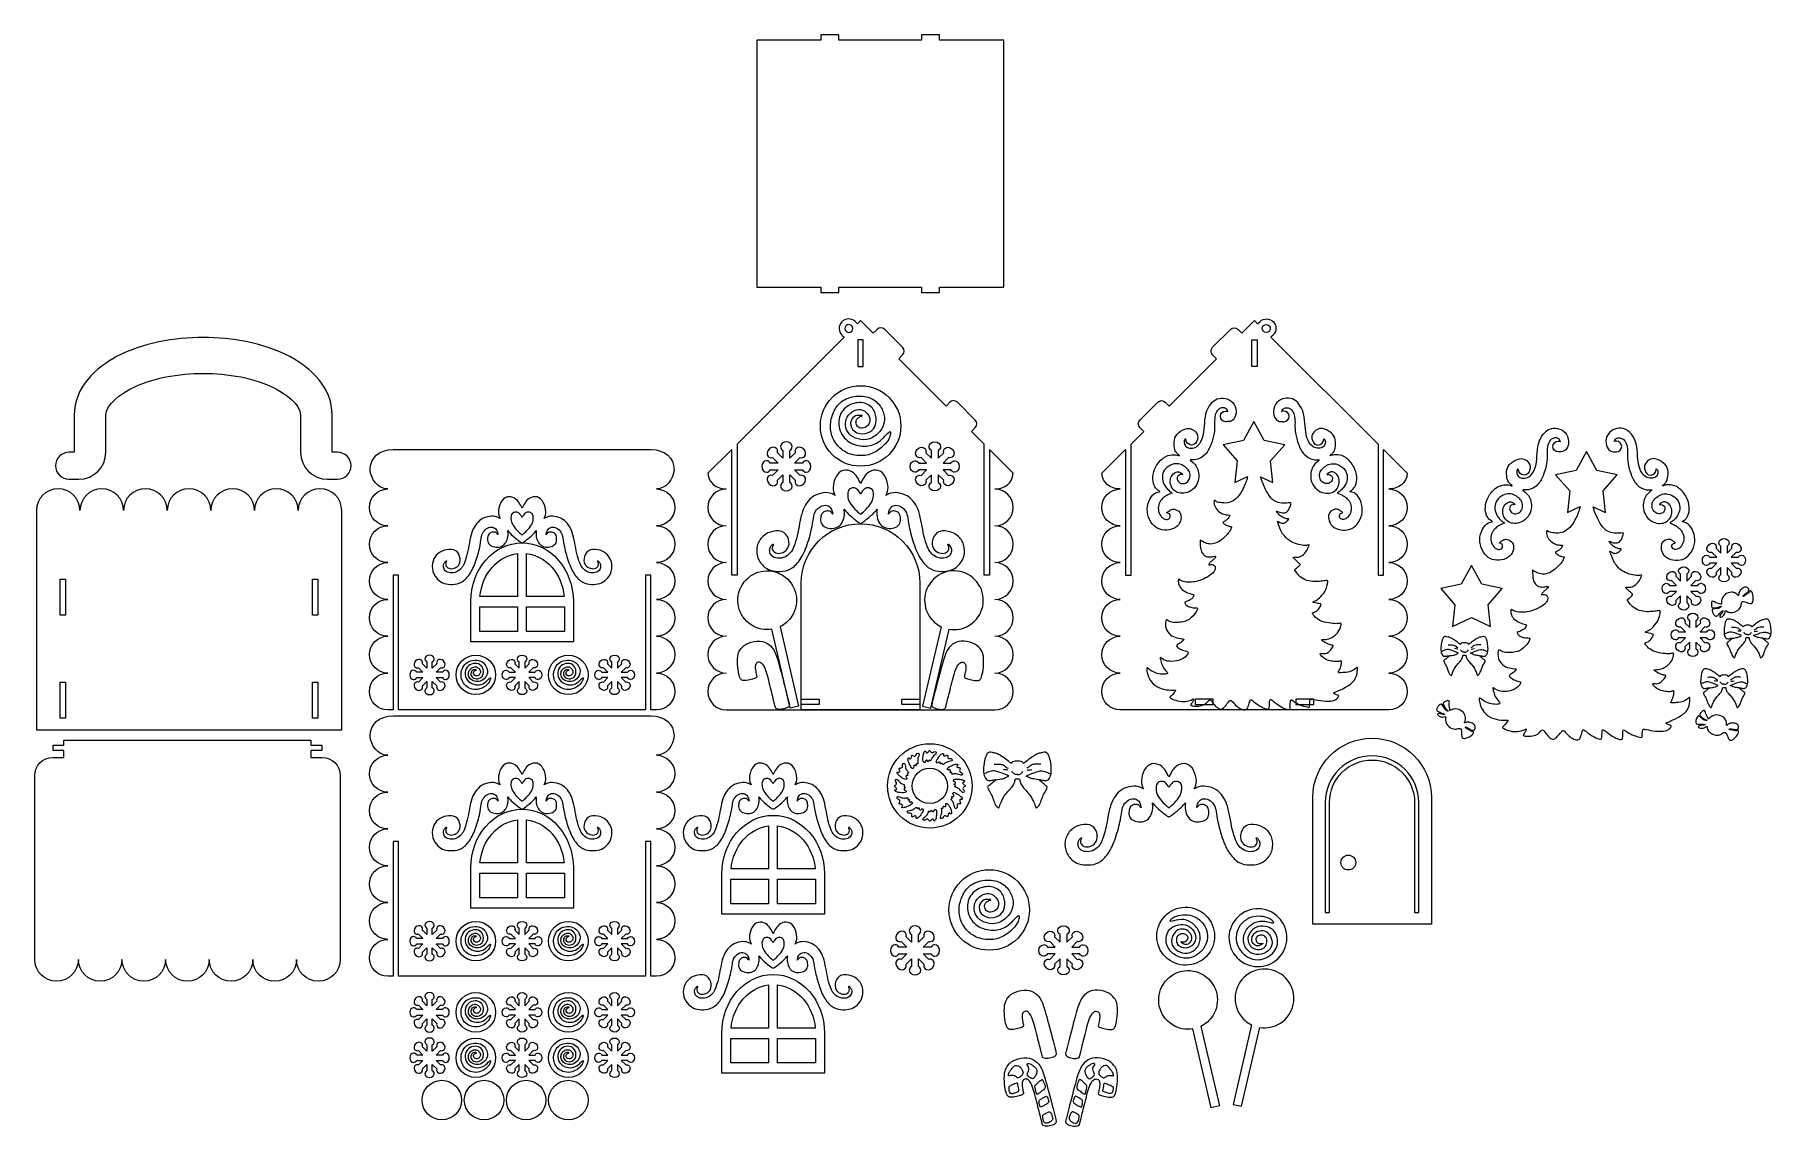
# Model space of a CAD drawing. Header units: centimetres. Extents: x -64 to 64, y -41 to 41.
import ezdxf

# ---------------------------------------------------------------- set-up
doc = ezdxf.new("R2010")
doc.units = ezdxf.units.CM
doc.header["$MEASUREMENT"] = 0
doc.layers.add('layer 1', color=7, linetype='Continuous')

msp = doc.modelspace()

# ---------------------------------------------------------------- linework, layer by layer
at = {"layer": 'layer 1', "color": 242, "lineweight": 9}
for points, knots in [([(-10.84913, 40.10389), (-10.84913, 40.10389), (-6.08383, 40.10389), (-6.08383, 40.10389), (-6.08383, 40.10389), (-6.08383, 40.10389), (-6.08383, 40.50389), (-6.08383, 40.50389), (-6.08383, 40.50389), (-6.08383, 40.50389), (-4.75049, 40.50389), (-4.75049, 40.50389), (-4.75049, 40.50389), (-4.75049, 40.50389), (-4.75049, 40.10389), (-4.75049, 40.10389), (-4.75049, 40.10389), (-4.75049, 40.10389), (1.38643, 40.10389), (1.38643, 40.10389), (1.38643, 40.10389), (1.38643, 40.10389), (1.38643, 40.50389), (1.38643, 40.50389), (1.38643, 40.50389), (1.38643, 40.50389), (2.71976, 40.50389), (2.71976, 40.50389), (2.71976, 40.50389), (2.71976, 40.50389), (2.71976, 40.10389), (2.71976, 40.10389), (2.71976, 40.10389), (2.71976, 40.10389), (7.48505, 40.10389), (7.48505, 40.10389), (7.48505, 40.10389), (7.48505, 40.10389), (7.48505, 21.76971), (7.48505, 21.76971), (7.48505, 21.76971), (7.48505, 21.76971), (2.71976, 21.76971), (2.71976, 21.76971), (2.71976, 21.76971), (2.71976, 21.76971), (2.71976, 21.36971), (2.71976, 21.36971), (2.71976, 21.36971), (2.71976, 21.36971), (1.38643, 21.36971), (1.38643, 21.36971), (1.38643, 21.36971), (1.38643, 21.36971), (1.38643, 21.76971), (1.38643, 21.76971), (1.38643, 21.76971), (1.38643, 21.76971), (-4.75049, 21.76971), (-4.75049, 21.76971), (-4.75049, 21.76971), (-4.75049, 21.76971), (-4.75049, 21.36971), (-4.75049, 21.36971), (-4.75049, 21.36971), (-4.75049, 21.36971), (-6.08383, 21.36971), (-6.08383, 21.36971), (-6.08383, 21.36971), (-6.08383, 21.36971), (-6.08383, 21.76971), (-6.08383, 21.76971), (-6.08383, 21.76971), (-6.08383, 21.76971), (-10.84913, 21.76971), (-10.84913, 21.76971), (-10.84913, 21.76971), (-10.84913, 21.76971), (-10.84913, 40.10389), (-10.84913, 40.10389)], [0, 0, 0, 0, 0.047619048, 0.047619048, 0.047619048, 0.047619048, 0.095238095, 0.095238095, 0.095238095, 0.095238095, 0.142857143, 0.142857143, 0.142857143, 0.142857143, 0.19047619, 0.19047619, 0.19047619, 0.19047619, 0.238095238, 0.238095238, 0.238095238, 0.238095238, 0.285714286, 0.285714286, 0.285714286, 0.285714286, 0.333333333, 0.333333333, 0.333333333, 0.333333333, 0.380952381, 0.380952381, 0.380952381, 0.380952381, 0.428571429, 0.428571429, 0.428571429, 0.428571429, 0.476190476, 0.476190476, 0.476190476, 0.476190476, 0.523809524, 0.523809524, 0.523809524, 0.523809524, 0.571428571, 0.571428571, 0.571428571, 0.571428571, 0.619047619, 0.619047619, 0.619047619, 0.619047619, 0.666666667, 0.666666667, 0.666666667, 0.666666667, 0.714285714, 0.714285714, 0.714285714, 0.714285714, 0.761904762, 0.761904762, 0.761904762, 0.761904762, 0.80952381, 0.80952381, 0.80952381, 0.80952381, 0.857142857, 0.857142857, 0.857142857, 0.857142857, 0.904761905, 0.904761905, 0.904761905, 0.904761905, 1, 1, 1, 1]), ([(-0.31593, 16.45931), (-0.31593, 16.45931), (3.19505, 12.94508), (3.19505, 12.94508), (3.19505, 12.94508), (3.19505, 12.94508), (3.47719, 13.22721), (3.47719, 13.22721), (3.47719, 13.22721), (3.63297, 13.383), (3.88708, 13.383), (4.04287, 13.22721), (4.04287, 13.22721), (4.04287, 13.22721), (5.3628, 11.90728), (5.3628, 11.90728), (5.3628, 11.90728), (5.51859, 11.75149), (5.51859, 11.49739), (5.3628, 11.3416), (5.3628, 11.3416), (5.3628, 11.3416), (5.08019, 11.05899), (5.08019, 11.05899), (5.08019, 11.05899), (5.08019, 11.05899), (6.02275, 10.11593), (6.02275, 10.11593), (6.02275, 10.11593), (6.02275, 10.11593), (6.02275, 0.39459), (6.02275, 0.39459), (6.02275, 0.39459), (6.02275, 0.39459), (6.42275, 0.39459), (6.42275, 0.39459), (6.42275, 0.39459), (6.42275, 0.39459), (6.42275, 9.71572), (6.42275, 9.71572), (6.42275, 9.71572), (6.42275, 9.71572), (8.18319, 7.95439), (8.18319, 7.95439), (8.18319, 7.95439), (8.13775, 7.24093), (7.54768, 6.78941), (6.82275, 6.78941), (6.82275, 6.78941), (7.57731, 6.78941), (8.18899, 6.17773), (8.18899, 5.42317), (8.18899, 5.42317), (8.18899, 4.66863), (7.57731, 4.05695), (6.82275, 4.05695), (6.82275, 4.05695), (7.57731, 4.05695), (8.18899, 3.44527), (8.18899, 2.69071), (8.18899, 2.69071), (8.18899, 1.93616), (7.57731, 1.32448), (6.82275, 1.32448), (6.82275, 1.32448), (7.57731, 1.32448), (8.18899, 0.71279), (8.18899, -0.04176), (8.18899, -0.04176), (8.18899, -0.79631), (7.57731, -1.408), (6.82275, -1.408), (6.82275, -1.408), (7.57731, -1.408), (8.18899, -2.01968), (8.18899, -2.77423), (8.18899, -2.77423), (8.18899, -3.52879), (7.57731, -4.14047), (6.82275, -4.14047), (6.82275, -4.14047), (7.57731, -4.14047), (8.18899, -4.75215), (8.18899, -5.50669), (8.18899, -5.50669), (8.18899, -6.26125), (7.57731, -6.87293), (6.82275, -6.87293), (6.82275, -6.87293), (7.57731, -6.87293), (8.18899, -7.48461), (8.18899, -8.23916), (8.18899, -8.23916), (8.18899, -8.99372), (7.57731, -9.6054), (6.82275, -9.6054), (6.82275, -9.6054), (6.82275, -9.6054), (-13.11144, -9.6054), (-13.11144, -9.6054), (-13.11144, -9.6054), (-13.866, -9.6054), (-14.47768, -8.99372), (-14.47768, -8.23916), (-14.47768, -8.23916), (-14.47768, -7.48461), (-13.866, -6.87293), (-13.11144, -6.87293), (-13.11144, -6.87293), (-13.866, -6.87293), (-14.47768, -6.26125), (-14.47768, -5.50669), (-14.47768, -5.50669), (-14.47768, -4.75215), (-13.866, -4.14047), (-13.11144, -4.14047), (-13.11144, -4.14047), (-13.866, -4.14047), (-14.47768, -3.52879), (-14.47768, -2.77423), (-14.47768, -2.77423), (-14.47768, -2.01968), (-13.866, -1.408), (-13.11144, -1.408), (-13.11144, -1.408), (-13.866, -1.408), (-14.47768, -0.79631), (-14.47768, -0.04176), (-14.47768, -0.04176), (-14.47768, 0.71279), (-13.866, 1.32448), (-13.11144, 1.32448), (-13.11144, 1.32448), (-13.866, 1.32448), (-14.47768, 1.93616), (-14.47768, 2.69071), (-14.47768, 2.69071), (-14.47768, 3.44527), (-13.866, 4.05695), (-13.11144, 4.05695), (-13.11144, 4.05695), (-13.866, 4.05695), (-14.47768, 4.66863), (-14.47768, 5.42317), (-14.47768, 5.42317), (-14.47768, 6.17773), (-13.866, 6.78941), (-13.11144, 6.78941), (-13.11144, 6.78941), (-13.83639, 6.78941), (-14.43224, 7.24095), (-14.47767, 7.95441), (-14.47767, 7.95441), (-14.47767, 7.95441), (-12.71144, 9.72064), (-12.71144, 9.72064), (-12.71144, 9.72064), (-12.71144, 9.72064), (-12.71144, 0.39459), (-12.71144, 0.39459), (-12.71144, 0.39459), (-12.71144, 0.39459), (-12.31144, 0.39459), (-12.31144, 0.39459), (-12.31144, 0.39459), (-12.31144, 0.39459), (-12.31144, 10.12064), (-12.31144, 10.12064), (-12.31144, 10.12064), (-12.31144, 10.12064), (-4.36676, 18.06532), (-4.36676, 18.06532), (-4.36676, 18.06532), (-4.36676, 18.06532), (-4.52535, 18.21399), (-4.52535, 18.21399), (-4.52535, 18.21399), (-4.52535, 18.21399), (-4.51267, 18.20211), (-4.51267, 18.20211), (-4.51267, 18.20211), (-4.79469, 18.46648), (-4.80899, 18.90947), (-4.54461, 19.19149), (-4.54461, 19.19149), (-4.28024, 19.47352), (-3.83703, 19.48803), (-3.55523, 19.22344), (-3.55523, 19.22344), (-3.55523, 19.22344), (-3.37648, 19.0556), (-3.37648, 19.0556), (-3.37648, 19.0556), (-3.37648, 19.0556), (-3.14436, 19.28772), (-3.14436, 19.28772), (-3.14436, 19.28772), (-3.14436, 19.28772), (-2.20155, 18.34492), (-2.20155, 18.34492), (-2.20155, 18.34492), (-2.20155, 18.34492), (-1.91869, 18.62777), (-1.91869, 18.62777), (-1.91869, 18.62777), (-1.76291, 18.78356), (-1.5088, 18.78356), (-1.35301, 18.62777), (-1.35301, 18.62777), (-1.35301, 18.62777), (-0.03308, 17.30784), (-0.03308, 17.30784), (-0.03308, 17.30784), (0.12271, 17.15205), (0.12271, 16.89795), (-0.03308, 16.74216), (-0.03308, 16.74216), (-0.03308, 16.74216), (-0.31593, 16.45931), (-0.31593, 16.45931)], [0, 0, 0, 0, 0.017857143, 0.017857143, 0.017857143, 0.017857143, 0.035714286, 0.035714286, 0.035714286, 0.035714286, 0.053571429, 0.053571429, 0.053571429, 0.053571429, 0.071428571, 0.071428571, 0.071428571, 0.071428571, 0.089285714, 0.089285714, 0.089285714, 0.089285714, 0.107142857, 0.107142857, 0.107142857, 0.107142857, 0.125, 0.125, 0.125, 0.125, 0.142857143, 0.142857143, 0.142857143, 0.142857143, 0.160714286, 0.160714286, 0.160714286, 0.160714286, 0.178571429, 0.178571429, 0.178571429, 0.178571429, 0.196428571, 0.196428571, 0.196428571, 0.196428571, 0.214285714, 0.214285714, 0.214285714, 0.214285714, 0.232142857, 0.232142857, 0.232142857, 0.232142857, 0.25, 0.25, 0.25, 0.25, 0.267857143, 0.267857143, 0.267857143, 0.267857143, 0.285714286, 0.285714286, 0.285714286, 0.285714286, 0.303571429, 0.303571429, 0.303571429, 0.303571429, 0.321428571, 0.321428571, 0.321428571, 0.321428571, 0.339285714, 0.339285714, 0.339285714, 0.339285714, 0.357142857, 0.357142857, 0.357142857, 0.357142857, 0.375, 0.375, 0.375, 0.375, 0.392857143, 0.392857143, 0.392857143, 0.392857143, 0.410714286, 0.410714286, 0.410714286, 0.410714286, 0.428571429, 0.428571429, 0.428571429, 0.428571429, 0.446428571, 0.446428571, 0.446428571, 0.446428571, 0.464285714, 0.464285714, 0.464285714, 0.464285714, 0.482142857, 0.482142857, 0.482142857, 0.482142857, 0.5, 0.5, 0.5, 0.5, 0.517857143, 0.517857143, 0.517857143, 0.517857143, 0.535714286, 0.535714286, 0.535714286, 0.535714286, 0.553571429, 0.553571429, 0.553571429, 0.553571429, 0.571428571, 0.571428571, 0.571428571, 0.571428571, 0.589285714, 0.589285714, 0.589285714, 0.589285714, 0.607142857, 0.607142857, 0.607142857, 0.607142857, 0.625, 0.625, 0.625, 0.625, 0.642857143, 0.642857143, 0.642857143, 0.642857143, 0.660714286, 0.660714286, 0.660714286, 0.660714286, 0.678571429, 0.678571429, 0.678571429, 0.678571429, 0.696428571, 0.696428571, 0.696428571, 0.696428571, 0.714285714, 0.714285714, 0.714285714, 0.714285714, 0.732142857, 0.732142857, 0.732142857, 0.732142857, 0.75, 0.75, 0.75, 0.75, 0.767857143, 0.767857143, 0.767857143, 0.767857143, 0.785714286, 0.785714286, 0.785714286, 0.785714286, 0.803571429, 0.803571429, 0.803571429, 0.803571429, 0.821428571, 0.821428571, 0.821428571, 0.821428571, 0.839285714, 0.839285714, 0.839285714, 0.839285714, 0.857142857, 0.857142857, 0.857142857, 0.857142857, 0.875, 0.875, 0.875, 0.875, 0.892857143, 0.892857143, 0.892857143, 0.892857143, 0.910714286, 0.910714286, 0.910714286, 0.910714286, 0.928571429, 0.928571429, 0.928571429, 0.928571429, 0.946428571, 0.946428571, 0.946428571, 0.946428571, 0.964285714, 0.964285714, 0.964285714, 0.964285714, 1, 1, 1, 1]), ([(23.26269, 16.45931), (23.26269, 16.45931), (19.75171, 12.94508), (19.75171, 12.94508), (19.75171, 12.94508), (19.75171, 12.94508), (19.46957, 13.22721), (19.46957, 13.22721), (19.46957, 13.22721), (19.31379, 13.383), (19.05968, 13.383), (18.90389, 13.22721), (18.90389, 13.22721), (18.90389, 13.22721), (17.58396, 11.90728), (17.58396, 11.90728), (17.58396, 11.90728), (17.42817, 11.75149), (17.42817, 11.49739), (17.58396, 11.3416), (17.58396, 11.3416), (17.58396, 11.3416), (17.86657, 11.05899), (17.86657, 11.05899), (17.86657, 11.05899), (17.86657, 11.05899), (16.92401, 10.11593), (16.92401, 10.11593), (16.92401, 10.11593), (16.92401, 10.11593), (16.92401, 0.39459), (16.92401, 0.39459), (16.92401, 0.39459), (16.92401, 0.39459), (16.52401, 0.39459), (16.52401, 0.39459), (16.52401, 0.39459), (16.52401, 0.39459), (16.52401, 9.71572), (16.52401, 9.71572), (16.52401, 9.71572), (16.52401, 9.71572), (14.76357, 7.95439), (14.76357, 7.95439), (14.76357, 7.95439), (14.80901, 7.24093), (15.39908, 6.78941), (16.12401, 6.78941), (16.12401, 6.78941), (15.36945, 6.78941), (14.75777, 6.17773), (14.75777, 5.42317), (14.75777, 5.42317), (14.75777, 4.66863), (15.36945, 4.05695), (16.12401, 4.05695), (16.12401, 4.05695), (15.36945, 4.05695), (14.75777, 3.44527), (14.75777, 2.69071), (14.75777, 2.69071), (14.75777, 1.93616), (15.36945, 1.32448), (16.12401, 1.32448), (16.12401, 1.32448), (15.36945, 1.32448), (14.75777, 0.71279), (14.75777, -0.04176), (14.75777, -0.04176), (14.75777, -0.79631), (15.36945, -1.408), (16.12401, -1.408), (16.12401, -1.408), (15.36945, -1.408), (14.75777, -2.01968), (14.75777, -2.77423), (14.75777, -2.77423), (14.75777, -3.52879), (15.36945, -4.14047), (16.12401, -4.14047), (16.12401, -4.14047), (15.36945, -4.14047), (14.75777, -4.75215), (14.75777, -5.50669), (14.75777, -5.50669), (14.75777, -6.26125), (15.36945, -6.87293), (16.12401, -6.87293), (16.12401, -6.87293), (15.36945, -6.87293), (14.75777, -7.48461), (14.75777, -8.23916), (14.75777, -8.23916), (14.75777, -8.99372), (15.36945, -9.6054), (16.12401, -9.6054), (16.12401, -9.6054), (16.12401, -9.6054), (36.0582, -9.6054), (36.0582, -9.6054), (36.0582, -9.6054), (36.81276, -9.6054), (37.42444, -8.99372), (37.42444, -8.23916), (37.42444, -8.23916), (37.42444, -7.48461), (36.81276, -6.87293), (36.0582, -6.87293), (36.0582, -6.87293), (36.81276, -6.87293), (37.42444, -6.26125), (37.42444, -5.50669), (37.42444, -5.50669), (37.42444, -4.75215), (36.81276, -4.14047), (36.0582, -4.14047), (36.0582, -4.14047), (36.81276, -4.14047), (37.42444, -3.52879), (37.42444, -2.77423), (37.42444, -2.77423), (37.42444, -2.01968), (36.81276, -1.408), (36.0582, -1.408), (36.0582, -1.408), (36.81276, -1.408), (37.42444, -0.79631), (37.42444, -0.04176), (37.42444, -0.04176), (37.42444, 0.71279), (36.81276, 1.32448), (36.0582, 1.32448), (36.0582, 1.32448), (36.81276, 1.32448), (37.42444, 1.93616), (37.42444, 2.69071), (37.42444, 2.69071), (37.42444, 3.44527), (36.81276, 4.05695), (36.0582, 4.05695), (36.0582, 4.05695), (36.81276, 4.05695), (37.42444, 4.66863), (37.42444, 5.42317), (37.42444, 5.42317), (37.42444, 6.17773), (36.81276, 6.78941), (36.0582, 6.78941), (36.0582, 6.78941), (36.78315, 6.78941), (37.379, 7.24095), (37.42443, 7.95441), (37.42443, 7.95441), (37.42443, 7.95441), (35.6582, 9.72064), (35.6582, 9.72064), (35.6582, 9.72064), (35.6582, 9.72064), (35.6582, 0.39459), (35.6582, 0.39459), (35.6582, 0.39459), (35.6582, 0.39459), (35.2582, 0.39459), (35.2582, 0.39459), (35.2582, 0.39459), (35.2582, 0.39459), (35.2582, 10.12064), (35.2582, 10.12064), (35.2582, 10.12064), (35.2582, 10.12064), (27.31352, 18.06532), (27.31352, 18.06532), (27.31352, 18.06532), (27.31352, 18.06532), (27.47211, 18.21399), (27.47211, 18.21399), (27.47211, 18.21399), (27.47211, 18.21399), (27.45943, 18.20211), (27.45943, 18.20211), (27.45943, 18.20211), (27.74145, 18.46648), (27.75575, 18.90947), (27.49137, 19.19149), (27.49137, 19.19149), (27.227, 19.47352), (26.78379, 19.48803), (26.50199, 19.22344), (26.50199, 19.22344), (26.50199, 19.22344), (26.32324, 19.0556), (26.32324, 19.0556), (26.32324, 19.0556), (26.32324, 19.0556), (26.09112, 19.28772), (26.09112, 19.28772), (26.09112, 19.28772), (26.09112, 19.28772), (25.14831, 18.34492), (25.14831, 18.34492), (25.14831, 18.34492), (25.14831, 18.34492), (24.86545, 18.62777), (24.86545, 18.62777), (24.86545, 18.62777), (24.70967, 18.78356), (24.45556, 18.78356), (24.29977, 18.62777), (24.29977, 18.62777), (24.29977, 18.62777), (22.97984, 17.30784), (22.97984, 17.30784), (22.97984, 17.30784), (22.82405, 17.15205), (22.82405, 16.89795), (22.97984, 16.74216), (22.97984, 16.74216), (22.97984, 16.74216), (23.26269, 16.45931), (23.26269, 16.45931)], [0, 0, 0, 0, 0.017857143, 0.017857143, 0.017857143, 0.017857143, 0.035714286, 0.035714286, 0.035714286, 0.035714286, 0.053571429, 0.053571429, 0.053571429, 0.053571429, 0.071428571, 0.071428571, 0.071428571, 0.071428571, 0.089285714, 0.089285714, 0.089285714, 0.089285714, 0.107142857, 0.107142857, 0.107142857, 0.107142857, 0.125, 0.125, 0.125, 0.125, 0.142857143, 0.142857143, 0.142857143, 0.142857143, 0.160714286, 0.160714286, 0.160714286, 0.160714286, 0.178571429, 0.178571429, 0.178571429, 0.178571429, 0.196428571, 0.196428571, 0.196428571, 0.196428571, 0.214285714, 0.214285714, 0.214285714, 0.214285714, 0.232142857, 0.232142857, 0.232142857, 0.232142857, 0.25, 0.25, 0.25, 0.25, 0.267857143, 0.267857143, 0.267857143, 0.267857143, 0.285714286, 0.285714286, 0.285714286, 0.285714286, 0.303571429, 0.303571429, 0.303571429, 0.303571429, 0.321428571, 0.321428571, 0.321428571, 0.321428571, 0.339285714, 0.339285714, 0.339285714, 0.339285714, 0.357142857, 0.357142857, 0.357142857, 0.357142857, 0.375, 0.375, 0.375, 0.375, 0.392857143, 0.392857143, 0.392857143, 0.392857143, 0.410714286, 0.410714286, 0.410714286, 0.410714286, 0.428571429, 0.428571429, 0.428571429, 0.428571429, 0.446428571, 0.446428571, 0.446428571, 0.446428571, 0.464285714, 0.464285714, 0.464285714, 0.464285714, 0.482142857, 0.482142857, 0.482142857, 0.482142857, 0.5, 0.5, 0.5, 0.5, 0.517857143, 0.517857143, 0.517857143, 0.517857143, 0.535714286, 0.535714286, 0.535714286, 0.535714286, 0.553571429, 0.553571429, 0.553571429, 0.553571429, 0.571428571, 0.571428571, 0.571428571, 0.571428571, 0.589285714, 0.589285714, 0.589285714, 0.589285714, 0.607142857, 0.607142857, 0.607142857, 0.607142857, 0.625, 0.625, 0.625, 0.625, 0.642857143, 0.642857143, 0.642857143, 0.642857143, 0.660714286, 0.660714286, 0.660714286, 0.660714286, 0.678571429, 0.678571429, 0.678571429, 0.678571429, 0.696428571, 0.696428571, 0.696428571, 0.696428571, 0.714285714, 0.714285714, 0.714285714, 0.714285714, 0.732142857, 0.732142857, 0.732142857, 0.732142857, 0.75, 0.75, 0.75, 0.75, 0.767857143, 0.767857143, 0.767857143, 0.767857143, 0.785714286, 0.785714286, 0.785714286, 0.785714286, 0.803571429, 0.803571429, 0.803571429, 0.803571429, 0.821428571, 0.821428571, 0.821428571, 0.821428571, 0.839285714, 0.839285714, 0.839285714, 0.839285714, 0.857142857, 0.857142857, 0.857142857, 0.857142857, 0.875, 0.875, 0.875, 0.875, 0.892857143, 0.892857143, 0.892857143, 0.892857143, 0.910714286, 0.910714286, 0.910714286, 0.910714286, 0.928571429, 0.928571429, 0.928571429, 0.928571429, 0.946428571, 0.946428571, 0.946428571, 0.946428571, 0.964285714, 0.964285714, 0.964285714, 0.964285714, 1, 1, 1, 1]), ([(-3.81212, 18.91649), (-3.69124, 18.80317), (-3.68511, 18.61333), (-3.79843, 18.49245), (-3.79843, 18.49245), (-3.91175, 18.37157), (-4.10159, 18.36544), (-4.22247, 18.47876), (-4.22247, 18.47876), (-4.34335, 18.59208), (-4.34948, 18.78192), (-4.23616, 18.9028), (-4.23616, 18.9028), (-4.12284, 19.02368), (-3.933, 19.02981), (-3.81212, 18.91649)], [0, 0, 0, 0, 0.2, 0.2, 0.2, 0.2, 0.4, 0.4, 0.4, 0.4, 0.6, 0.6, 0.6, 0.6, 1, 1, 1, 1]), ([(26.75888, 18.91649), (26.638, 18.80317), (26.63187, 18.61333), (26.74519, 18.49245), (26.74519, 18.49245), (26.85851, 18.37157), (27.04835, 18.36544), (27.16923, 18.47876), (27.16923, 18.47876), (27.29011, 18.59208), (27.29624, 18.78192), (27.18292, 18.9028), (27.18292, 18.9028), (27.0696, 19.02368), (26.87976, 19.02981), (26.75888, 18.91649)], [0, 0, 0, 0, 0.2, 0.2, 0.2, 0.2, 0.4, 0.4, 0.4, 0.4, 0.6, 0.6, 0.6, 0.6, 1, 1, 1, 1]), ([(-44.70253, 12.26095), (-44.70253, 13.11057), (-45.92257, 13.89416), (-46.48431, 14.1912), (-46.48431, 14.1912), (-48.10775, 15.04967), (-50.15413, 15.3678), (-51.92912, 15.3678), (-51.92912, 15.3678), (-53.70411, 15.3678), (-55.75049, 15.04965), (-57.37394, 14.1912), (-57.37394, 14.1912), (-57.93566, 13.89416), (-59.15571, 13.11056), (-59.15571, 12.26095), (-59.15571, 12.26095), (-59.15571, 12.26095), (-59.15571, 9.51071), (-59.15571, 9.51071), (-59.15571, 9.51071), (-59.15571, 8.40915), (-60.05415, 7.51071), (-61.15571, 7.51071), (-61.15571, 7.51071), (-61.15571, 7.51071), (-61.49619, 7.51071), (-61.49619, 7.51071), (-61.49619, 7.51071), (-61.49619, 7.51071), (-61.89619, 7.51071), (-61.89619, 7.51071), (-61.89619, 7.51071), (-62.44847, 7.51071), (-62.89619, 7.95843), (-62.89619, 8.51071), (-62.89619, 8.51071), (-62.89619, 9.06299), (-62.44847, 9.51071), (-61.89619, 9.51071), (-61.89619, 9.51071), (-61.89619, 9.51071), (-61.49619, 9.51071), (-61.49619, 9.51071), (-61.49619, 9.51071), (-61.49619, 9.51071), (-61.49619, 12.26095), (-61.49619, 12.26095), (-61.49619, 12.26095), (-61.49619, 14.36719), (-59.88844, 15.80143), (-58.35923, 16.61005), (-58.35923, 16.61005), (-56.41767, 17.63675), (-54.05507, 18.03447), (-51.92912, 18.03447), (-51.92912, 18.03447), (-49.80317, 18.03447), (-47.44057, 17.63675), (-45.49901, 16.61005), (-45.49901, 16.61005), (-43.9698, 15.80143), (-42.36205, 14.36717), (-42.36205, 12.26095), (-42.36205, 12.26095), (-42.36205, 12.26095), (-42.36205, 9.51071), (-42.36205, 9.51071), (-42.36205, 9.51071), (-42.36205, 9.51071), (-41.96205, 9.51071), (-41.96205, 9.51071), (-41.96205, 9.51071), (-41.40977, 9.51071), (-40.96205, 9.06299), (-40.96205, 8.51071), (-40.96205, 8.51071), (-40.96205, 7.95843), (-41.40977, 7.51071), (-41.96205, 7.51071), (-41.96205, 7.51071), (-41.96205, 7.51071), (-42.36205, 7.51071), (-42.36205, 7.51071), (-42.36205, 7.51071), (-42.36205, 7.51071), (-42.70253, 7.51071), (-42.70253, 7.51071), (-42.70253, 7.51071), (-43.80409, 7.51071), (-44.70253, 8.40915), (-44.70253, 9.51071), (-44.70253, 9.51071), (-44.70253, 9.51071), (-44.70253, 12.26095), (-44.70253, 12.26095)], [0, 0, 0, 0, 0.04, 0.04, 0.04, 0.04, 0.08, 0.08, 0.08, 0.08, 0.12, 0.12, 0.12, 0.12, 0.16, 0.16, 0.16, 0.16, 0.2, 0.2, 0.2, 0.2, 0.24, 0.24, 0.24, 0.24, 0.28, 0.28, 0.28, 0.28, 0.32, 0.32, 0.32, 0.32, 0.36, 0.36, 0.36, 0.36, 0.4, 0.4, 0.4, 0.4, 0.44, 0.44, 0.44, 0.44, 0.48, 0.48, 0.48, 0.48, 0.52, 0.52, 0.52, 0.52, 0.56, 0.56, 0.56, 0.56, 0.6, 0.6, 0.6, 0.6, 0.64, 0.64, 0.64, 0.64, 0.68, 0.68, 0.68, 0.68, 0.72, 0.72, 0.72, 0.72, 0.76, 0.76, 0.76, 0.76, 0.8, 0.8, 0.8, 0.8, 0.84, 0.84, 0.84, 0.84, 0.88, 0.88, 0.88, 0.88, 0.92, 0.92, 0.92, 0.92, 1, 1, 1, 1]), ([(-3.34436, 17.87081), (-3.34436, 17.87081), (-2.94436, 17.87081), (-2.94436, 17.87081), (-2.94436, 17.87081), (-2.94436, 17.87081), (-2.94436, 15.87081), (-2.94436, 15.87081), (-2.94436, 15.87081), (-2.94436, 15.87081), (-3.34436, 15.87081), (-3.34436, 15.87081), (-3.34436, 15.87081), (-3.34436, 15.87081), (-3.34436, 17.87081), (-3.34436, 17.87081)], [0, 0, 0, 0, 0.2, 0.2, 0.2, 0.2, 0.4, 0.4, 0.4, 0.4, 0.6, 0.6, 0.6, 0.6, 1, 1, 1, 1]), ([(26.29112, 17.87081), (26.29112, 17.87081), (25.89112, 17.87081), (25.89112, 17.87081), (25.89112, 17.87081), (25.89112, 17.87081), (25.89112, 15.87081), (25.89112, 15.87081), (25.89112, 15.87081), (25.89112, 15.87081), (26.29112, 15.87081), (26.29112, 15.87081), (26.29112, 15.87081), (26.29112, 15.87081), (26.29112, 17.87081), (26.29112, 17.87081)], [0, 0, 0, 0, 0.2, 0.2, 0.2, 0.2, 0.4, 0.4, 0.4, 0.4, 0.6, 0.6, 0.6, 0.6, 1, 1, 1, 1]), ([(48.72126, 9.5573), (48.79456, 9.54796), (48.87511, 9.5526), (48.95403, 9.57068), (48.95403, 9.57068), (49.06056, 9.59516), (49.16415, 9.64405), (49.25195, 9.77499), (49.25195, 9.77499), (49.33975, 9.906), (49.41175, 10.11906), (49.40169, 10.34354), (49.40169, 10.34354), (49.39158, 10.56809), (49.29947, 10.80413), (49.14979, 10.97104), (49.14979, 10.97104), (49.00012, 11.13802), (48.79287, 11.23593), (48.58705, 11.27764), (48.58705, 11.27764), (48.38124, 11.31935), (48.17686, 11.30499), (47.99696, 11.23587), (47.99696, 11.23587), (47.81706, 11.1668), (47.66157, 11.04304), (47.51764, 10.86027), (47.51764, 10.86027), (47.3737, 10.6775), (47.24132, 10.43565), (47.16652, 10.14491), (47.16652, 10.14491), (47.09165, 9.85417), (47.07435, 9.51454), (47.05137, 9.21806), (47.05137, 9.21806), (47.02833, 8.92158), (46.99954, 8.66824), (46.94197, 8.45381), (46.94197, 8.45381), (46.8844, 8.23938), (46.79804, 8.06379), (46.69875, 7.92847), (46.69875, 7.92847), (46.5994, 7.79322), (46.48719, 7.69818), (46.35769, 7.64204), (46.35769, 7.64204), (46.22811, 7.5859), (46.08131, 7.56867), (45.95467, 7.58734), (45.95467, 7.58734), (45.82797, 7.60607), (45.72151, 7.66077), (45.65388, 7.73989), (45.65388, 7.73989), (45.58619, 7.81907), (45.5574, 7.92272), (45.55022, 8.01052), (45.55022, 8.01052), (45.54298, 8.09832), (45.5574, 8.17025), (45.58045, 8.20844), (45.58045, 8.20844), (45.60349, 8.24662), (45.63521, 8.25093), (45.66687, 8.27972), (45.66687, 8.27972), (45.66687, 8.27972), (45.66765, 8.28044), (45.66765, 8.28044), (45.66765, 8.28044), (45.6672, 8.27215), (45.66694, 8.26373), (45.66694, 8.2553), (45.66694, 8.2553), (45.66694, 8.0145), (45.86218, 7.81926), (46.10298, 7.81926), (46.10298, 7.81926), (46.34378, 7.81926), (46.45377, 7.98049), (46.52988, 8.22665), (46.52988, 8.22665), (46.55971, 8.32332), (46.56794, 8.49728), (46.5246, 8.5841), (46.5246, 8.5841), (46.35266, 8.9281), (46.06558, 9.08529), (45.75747, 9.03385), (45.75747, 9.03385), (45.52666, 8.99534), (45.28677, 8.84677), (45.1213, 8.71145), (45.1213, 8.71145), (44.77684, 8.42992), (44.75281, 8.01124), (44.82625, 7.59745), (44.82625, 7.59745), (44.85791, 7.41899), (44.91261, 7.32976), (44.96875, 7.26207), (44.96875, 7.26207), (45.02488, 7.19444), (45.08246, 7.14842), (45.13429, 7.10377), (45.13429, 7.10377), (45.18605, 7.05919), (45.23213, 7.01598), (45.21196, 7.01167), (45.21196, 7.01167), (45.19179, 7.00736), (45.10543, 7.04189), (45.00471, 7.06781), (45.00471, 7.06781), (44.90393, 7.09372), (44.78885, 7.11095), (44.62043, 7.09222), (44.62043, 7.09222), (44.45202, 7.07355), (44.23041, 7.01885), (44.01454, 6.8663), (44.01454, 6.8663), (43.79861, 6.71375), (43.58849, 6.46329), (43.44743, 6.20564), (43.44743, 6.20564), (43.30637, 5.94806), (43.23443, 5.68324), (43.22007, 5.44139), (43.22007, 5.44139), (43.20565, 5.19961), (43.24879, 4.98087), (43.31505, 4.82395), (43.31505, 4.82395), (43.38124, 4.66709), (43.47047, 4.57211), (43.55683, 4.50155), (43.55683, 4.50155), (43.64319, 4.43105), (43.72661, 4.38503), (43.74247, 4.3663), (43.74247, 4.3663), (43.75827, 4.34757), (43.70651, 4.35625), (43.60291, 4.33033), (43.60291, 4.33033), (43.49926, 4.30442), (43.34377, 4.24397), (43.20134, 4.08992), (43.20134, 4.08992), (43.05884, 3.93594), (42.92927, 3.68841), (42.86164, 3.42933), (42.86164, 3.42933), (42.79402, 3.17025), (42.78821, 2.89968), (42.85015, 2.6406), (42.85015, 2.6406), (42.91204, 2.38159), (43.04154, 2.134), (43.19416, 1.94692), (43.19416, 1.94692), (43.34671, 1.75983), (43.52223, 1.63313), (43.73529, 1.56407), (43.73529, 1.56407), (43.94829, 1.49501), (44.19869, 1.48346), (44.42898, 1.52373), (44.42898, 1.52373), (44.65927, 1.56407), (44.8694, 1.65618), (45.02051, 1.7943), (45.02051, 1.7943), (45.17162, 1.93249), (45.26379, 2.11676), (45.29976, 2.30384), (45.29976, 2.30384), (45.33573, 2.49092), (45.31562, 2.68094), (45.22208, 2.81332), (45.22208, 2.81332), (45.12848, 2.94577), (44.96157, 3.02057), (44.83637, 3.04505), (44.83637, 3.04505), (44.7111, 3.06953), (44.62761, 3.04361), (44.54125, 2.99753), (44.54125, 2.99753), (44.45489, 2.95151), (44.36566, 2.88526), (44.3139, 2.84498), (44.3139, 2.84498), (44.26207, 2.80471), (44.24764, 2.79028), (44.26925, 2.77735), (44.26925, 2.77735), (44.29086, 2.76443), (44.34843, 2.75288), (44.39308, 2.73558), (44.39308, 2.73558), (44.43766, 2.71835), (44.46932, 2.6953), (44.48806, 2.6564), (44.48806, 2.6564), (44.50672, 2.61756), (44.51247, 2.56292), (44.50385, 2.50391), (44.50385, 2.50391), (44.49517, 2.4449), (44.47219, 2.38152), (44.40744, 2.33975), (44.40744, 2.33975), (44.34262, 2.29803), (44.23616, 2.27793), (44.12388, 2.31246), (44.12388, 2.31246), (44.01161, 2.34699), (43.89359, 2.43622), (43.80292, 2.55855), (43.80292, 2.55855), (43.71225, 2.68088), (43.64893, 2.83636), (43.63027, 2.99897), (43.63027, 2.99897), (43.61153, 3.16163), (43.63738, 3.33148), (43.69208, 3.47398), (43.69208, 3.47398), (43.74678, 3.61648), (43.83027, 3.73156), (43.92094, 3.8251), (43.92094, 3.8251), (44.01161, 3.9187), (44.10952, 3.99064), (44.20019, 4.04534), (44.20019, 4.04534), (44.29086, 4.10004), (44.37428, 4.13744), (44.45489, 4.17054), (44.45489, 4.17054), (44.53551, 4.20363), (44.61319, 4.23242), (44.6391, 4.25109), (44.6391, 4.25109), (44.66502, 4.26982), (44.63917, 4.2785), (44.58016, 4.31734), (44.58016, 4.31734), (44.52115, 4.35618), (44.42898, 4.42531), (44.32826, 4.52603), (44.32826, 4.52603), (44.22747, 4.62682), (44.11814, 4.75919), (44.04189, 4.91318), (44.04189, 4.91318), (43.96559, 5.06723), (43.92237, 5.24282), (43.92675, 5.42847), (43.92675, 5.42847), (43.93106, 5.61418), (43.98282, 5.80988), (44.09366, 5.96817), (44.09366, 5.96817), (44.2045, 6.12653), (44.37428, 6.24742), (44.53695, 6.3251), (44.53695, 6.3251), (44.69955, 6.40284), (44.85504, 6.43744), (45.00517, 6.43306), (45.00517, 6.43306), (45.1553, 6.42876), (45.30009, 6.38561), (45.4311, 6.31504), (45.4311, 6.31504), (45.56204, 6.24455), (45.67921, 6.14663), (45.77229, 6.04878), (45.77229, 6.04878), (45.86538, 5.95094), (45.9345, 5.85302), (45.96472, 5.72639), (45.96472, 5.72639), (45.99495, 5.59975), (45.98627, 5.44427), (45.94312, 5.31763), (45.94312, 5.31763), (45.89991, 5.19099), (45.82223, 5.09308), (45.72438, 5.0312), (45.72438, 5.0312), (45.62647, 4.96932), (45.50845, 4.94347), (45.40342, 4.95209), (45.40342, 4.95209), (45.29832, 4.9607), (45.20622, 5.00391), (45.13859, 5.07585), (45.13859, 5.07585), (45.0709, 5.14778), (45.02776, 5.24857), (45.02345, 5.33493), (45.02345, 5.33493), (45.01907, 5.42129), (45.05367, 5.49322), (45.09832, 5.53931), (45.09832, 5.53931), (45.1429, 5.58539), (45.19754, 5.6055), (45.257, 5.61842), (45.257, 5.61842), (45.31647, 5.63141), (45.3807, 5.63716), (45.41282, 5.64003), (45.41282, 5.64003), (45.44493, 5.6429), (45.44493, 5.6429), (45.42006, 5.66157), (45.42006, 5.66157), (45.39513, 5.6803), (45.34526, 5.71777), (45.28873, 5.75517), (45.28873, 5.75517), (45.23213, 5.79258), (45.16875, 5.83005), (45.08677, 5.83148), (45.08677, 5.83148), (45.00471, 5.83292), (44.90393, 5.79832), (44.81039, 5.73213), (44.81039, 5.73213), (44.71685, 5.66594), (44.63049, 5.56803), (44.57722, 5.44427), (44.57722, 5.44427), (44.52396, 5.3205), (44.50385, 5.17082), (44.51971, 5.01827), (44.51971, 5.01827), (44.53551, 4.86573), (44.58727, 4.71024), (44.67944, 4.5836), (44.67944, 4.5836), (44.77155, 4.45697), (44.90393, 4.35905), (45.04642, 4.30004), (45.04642, 4.30004), (45.18892, 4.24104), (45.34154, 4.22093), (45.51138, 4.23816), (45.51138, 4.23816), (45.68117, 4.25546), (45.86831, 4.31016), (46.04103, 4.421), (46.04103, 4.421), (46.21369, 4.53184), (46.37205, 4.69875), (46.4757, 4.88296), (46.4757, 4.88296), (46.5793, 5.06723), (46.62819, 5.26867), (46.63687, 5.463), (46.63687, 5.463), (46.64549, 5.65733), (46.61383, 5.84441), (46.562, 5.99983), (46.562, 5.99983), (46.51017, 6.15531), (46.43824, 6.27908), (46.35762, 6.37405), (46.35762, 6.37405), (46.277, 6.46903), (46.18777, 6.53529), (46.11584, 6.59286), (46.11584, 6.59286), (46.04384, 6.65043), (45.9892, 6.69932), (45.99638, 6.71806), (45.99638, 6.71806), (46.00356, 6.73679), (46.07269, 6.72524), (46.1648, 6.71806), (46.1648, 6.71806), (46.2569, 6.71088), (46.37198, 6.70794), (46.5447, 6.76695), (46.5447, 6.76695), (46.71742, 6.82596), (46.94771, 6.94692), (47.12761, 7.13974), (47.12761, 7.13974), (47.30751, 7.33263), (47.43709, 7.59745), (47.54074, 7.8752), (47.54074, 7.8752), (47.64434, 8.15302), (47.72202, 8.44369), (47.76236, 8.69122), (47.76236, 8.69122), (47.80263, 8.93881), (47.8055, 9.14319), (47.80407, 9.34326), (47.80407, 9.34326), (47.80263, 9.54333), (47.79689, 9.73902), (47.82855, 9.91749), (47.82855, 9.91749), (47.8602, 10.09602), (47.92933, 10.25718), (48.00277, 10.36228), (48.00277, 10.36228), (48.07614, 10.46737), (48.15382, 10.51626), (48.24305, 10.54649), (48.24305, 10.54649), (48.33228, 10.57671), (48.43307, 10.58826), (48.51512, 10.57671), (48.51512, 10.57671), (48.5971, 10.56522), (48.66042, 10.53063), (48.70429, 10.48128), (48.70429, 10.48128), (48.74809, 10.43193), (48.77243, 10.36776), (48.79117, 10.31737), (48.79117, 10.31737), (48.79117, 10.31737), (48.79613, 10.30386), (48.79613, 10.30386), (48.79613, 10.30386), (48.74521, 10.32755), (48.68855, 10.3408), (48.6287, 10.3408), (48.6287, 10.3408), (48.4093, 10.3408), (48.23149, 10.16299), (48.23149, 9.9436), (48.23149, 9.9436), (48.23149, 9.72421), (48.4093, 9.5464), (48.6287, 9.5464), (48.6287, 9.5464), (48.66055, 9.5464), (48.69156, 9.55025), (48.72126, 9.5573)], [0, 0, 0, 0, 0.00877193, 0.00877193, 0.00877193, 0.00877193, 0.01754386, 0.01754386, 0.01754386, 0.01754386, 0.026315789, 0.026315789, 0.026315789, 0.026315789, 0.035087719, 0.035087719, 0.035087719, 0.035087719, 0.043859649, 0.043859649, 0.043859649, 0.043859649, 0.052631579, 0.052631579, 0.052631579, 0.052631579, 0.061403509, 0.061403509, 0.061403509, 0.061403509, 0.070175439, 0.070175439, 0.070175439, 0.070175439, 0.078947368, 0.078947368, 0.078947368, 0.078947368, 0.087719298, 0.087719298, 0.087719298, 0.087719298, 0.096491228, 0.096491228, 0.096491228, 0.096491228, 0.105263158, 0.105263158, 0.105263158, 0.105263158, 0.114035088, 0.114035088, 0.114035088, 0.114035088, 0.122807018, 0.122807018, 0.122807018, 0.122807018, 0.131578947, 0.131578947, 0.131578947, 0.131578947, 0.140350877, 0.140350877, 0.140350877, 0.140350877, 0.149122807, 0.149122807, 0.149122807, 0.149122807, 0.157894737, 0.157894737, 0.157894737, 0.157894737, 0.166666667, 0.166666667, 0.166666667, 0.166666667, 0.175438596, 0.175438596, 0.175438596, 0.175438596, 0.184210526, 0.184210526, 0.184210526, 0.184210526, 0.192982456, 0.192982456, 0.192982456, 0.192982456, 0.201754386, 0.201754386, 0.201754386, 0.201754386, 0.210526316, 0.210526316, 0.210526316, 0.210526316, 0.219298246, 0.219298246, 0.219298246, 0.219298246, 0.228070175, 0.228070175, 0.228070175, 0.228070175, 0.236842105, 0.236842105, 0.236842105, 0.236842105, 0.245614035, 0.245614035, 0.245614035, 0.245614035, 0.254385965, 0.254385965, 0.254385965, 0.254385965, 0.263157895, 0.263157895, 0.263157895, 0.263157895, 0.271929825, 0.271929825, 0.271929825, 0.271929825, 0.280701754, 0.280701754, 0.280701754, 0.280701754, 0.289473684, 0.289473684, 0.289473684, 0.289473684, 0.298245614, 0.298245614, 0.298245614, 0.298245614, 0.307017544, 0.307017544, 0.307017544, 0.307017544, 0.315789474, 0.315789474, 0.315789474, 0.315789474, 0.324561404, 0.324561404, 0.324561404, 0.324561404, 0.333333333, 0.333333333, 0.333333333, 0.333333333, 0.342105263, 0.342105263, 0.342105263, 0.342105263, 0.350877193, 0.350877193, 0.350877193, 0.350877193, 0.359649123, 0.359649123, 0.359649123, 0.359649123, 0.368421053, 0.368421053, 0.368421053, 0.368421053, 0.377192982, 0.377192982, 0.377192982, 0.377192982, 0.385964912, 0.385964912, 0.385964912, 0.385964912, 0.394736842, 0.394736842, 0.394736842, 0.394736842, 0.403508772, 0.403508772, 0.403508772, 0.403508772, 0.412280702, 0.412280702, 0.412280702, 0.412280702, 0.421052632, 0.421052632, 0.421052632, 0.421052632, 0.429824561, 0.429824561, 0.429824561, 0.429824561, 0.438596491, 0.438596491, 0.438596491, 0.438596491, 0.447368421, 0.447368421, 0.447368421, 0.447368421, 0.456140351, 0.456140351, 0.456140351, 0.456140351, 0.464912281, 0.464912281, 0.464912281, 0.464912281, 0.473684211, 0.473684211, 0.473684211, 0.473684211, 0.48245614, 0.48245614, 0.48245614, 0.48245614, 0.49122807, 0.49122807, 0.49122807, 0.49122807, 0.5, 0.5, 0.5, 0.5, 0.50877193, 0.50877193, 0.50877193, 0.50877193, 0.51754386, 0.51754386, 0.51754386, 0.51754386, 0.526315789, 0.526315789, 0.526315789, 0.526315789, 0.535087719, 0.535087719, 0.535087719, 0.535087719, 0.543859649, 0.543859649, 0.543859649, 0.543859649, 0.552631579, 0.552631579, 0.552631579, 0.552631579, 0.561403509, 0.561403509, 0.561403509, 0.561403509, 0.570175439, 0.570175439, 0.570175439, 0.570175439, 0.578947368, 0.578947368, 0.578947368, 0.578947368, 0.587719298, 0.587719298, 0.587719298, 0.587719298, 0.596491228, 0.596491228, 0.596491228, 0.596491228, 0.605263158, 0.605263158, 0.605263158, 0.605263158, 0.614035088, 0.614035088, 0.614035088, 0.614035088, 0.622807018, 0.622807018, 0.622807018, 0.622807018, 0.631578947, 0.631578947, 0.631578947, 0.631578947, 0.640350877, 0.640350877, 0.640350877, 0.640350877, 0.649122807, 0.649122807, 0.649122807, 0.649122807, 0.657894737, 0.657894737, 0.657894737, 0.657894737, 0.666666667, 0.666666667, 0.666666667, 0.666666667, 0.675438596, 0.675438596, 0.675438596, 0.675438596, 0.684210526, 0.684210526, 0.684210526, 0.684210526, 0.692982456, 0.692982456, 0.692982456, 0.692982456, 0.701754386, 0.701754386, 0.701754386, 0.701754386, 0.710526316, 0.710526316, 0.710526316, 0.710526316, 0.719298246, 0.719298246, 0.719298246, 0.719298246, 0.728070175, 0.728070175, 0.728070175, 0.728070175, 0.736842105, 0.736842105, 0.736842105, 0.736842105, 0.745614035, 0.745614035, 0.745614035, 0.745614035, 0.754385965, 0.754385965, 0.754385965, 0.754385965, 0.763157895, 0.763157895, 0.763157895, 0.763157895, 0.771929825, 0.771929825, 0.771929825, 0.771929825, 0.780701754, 0.780701754, 0.780701754, 0.780701754, 0.789473684, 0.789473684, 0.789473684, 0.789473684, 0.798245614, 0.798245614, 0.798245614, 0.798245614, 0.807017544, 0.807017544, 0.807017544, 0.807017544, 0.815789474, 0.815789474, 0.815789474, 0.815789474, 0.824561404, 0.824561404, 0.824561404, 0.824561404, 0.833333333, 0.833333333, 0.833333333, 0.833333333, 0.842105263, 0.842105263, 0.842105263, 0.842105263, 0.850877193, 0.850877193, 0.850877193, 0.850877193, 0.859649123, 0.859649123, 0.859649123, 0.859649123, 0.868421053, 0.868421053, 0.868421053, 0.868421053, 0.877192982, 0.877192982, 0.877192982, 0.877192982, 0.885964912, 0.885964912, 0.885964912, 0.885964912, 0.894736842, 0.894736842, 0.894736842, 0.894736842, 0.903508772, 0.903508772, 0.903508772, 0.903508772, 0.912280702, 0.912280702, 0.912280702, 0.912280702, 0.921052632, 0.921052632, 0.921052632, 0.921052632, 0.929824561, 0.929824561, 0.929824561, 0.929824561, 0.938596491, 0.938596491, 0.938596491, 0.938596491, 0.947368421, 0.947368421, 0.947368421, 0.947368421, 0.956140351, 0.956140351, 0.956140351, 0.956140351, 0.964912281, 0.964912281, 0.964912281, 0.964912281, 0.973684211, 0.973684211, 0.973684211, 0.973684211, 0.98245614, 0.98245614, 0.98245614, 0.98245614, 1, 1, 1, 1]), ([(52.85413, 9.5573), (52.78083, 9.54796), (52.70028, 9.5526), (52.62136, 9.57068), (52.62136, 9.57068), (52.51483, 9.59516), (52.41124, 9.64405), (52.32344, 9.77499), (52.32344, 9.77499), (52.23564, 9.906), (52.16364, 10.11906), (52.1737, 10.34354), (52.1737, 10.34354), (52.18381, 10.56809), (52.27592, 10.80413), (52.4256, 10.97104), (52.4256, 10.97104), (52.57527, 11.13802), (52.78252, 11.23593), (52.98834, 11.27764), (52.98834, 11.27764), (53.19415, 11.31935), (53.39853, 11.30499), (53.57843, 11.23587), (53.57843, 11.23587), (53.75833, 11.1668), (53.91382, 11.04304), (54.05775, 10.86027), (54.05775, 10.86027), (54.20169, 10.6775), (54.33407, 10.43565), (54.40887, 10.14491), (54.40887, 10.14491), (54.48374, 9.85417), (54.50104, 9.51454), (54.52402, 9.21806), (54.52402, 9.21806), (54.54706, 8.92158), (54.57585, 8.66824), (54.63342, 8.45381), (54.63342, 8.45381), (54.69099, 8.23938), (54.77735, 8.06379), (54.87664, 7.92847), (54.87664, 7.92847), (54.97599, 7.79322), (55.0882, 7.69818), (55.2177, 7.64204), (55.2177, 7.64204), (55.34728, 7.5859), (55.49408, 7.56867), (55.62072, 7.58734), (55.62072, 7.58734), (55.74742, 7.60607), (55.85388, 7.66077), (55.92151, 7.73989), (55.92151, 7.73989), (55.9892, 7.81907), (56.01799, 7.92272), (56.02517, 8.01052), (56.02517, 8.01052), (56.03241, 8.09832), (56.01799, 8.17025), (55.99494, 8.20844), (55.99494, 8.20844), (55.9719, 8.24662), (55.94018, 8.25093), (55.90852, 8.27972), (55.90852, 8.27972), (55.90852, 8.27972), (55.90774, 8.28044), (55.90774, 8.28044), (55.90774, 8.28044), (55.90819, 8.27215), (55.90845, 8.26373), (55.90845, 8.2553), (55.90845, 8.2553), (55.90845, 8.0145), (55.71321, 7.81926), (55.47241, 7.81926), (55.47241, 7.81926), (55.23161, 7.81926), (55.12162, 7.98049), (55.04551, 8.22665), (55.04551, 8.22665), (55.01568, 8.32332), (55.00745, 8.49728), (55.05079, 8.5841), (55.05079, 8.5841), (55.22273, 8.9281), (55.50981, 9.08529), (55.81792, 9.03385), (55.81792, 9.03385), (56.04873, 8.99534), (56.28862, 8.84677), (56.45409, 8.71145), (56.45409, 8.71145), (56.79855, 8.42992), (56.82258, 8.01124), (56.74914, 7.59745), (56.74914, 7.59745), (56.71748, 7.41899), (56.66278, 7.32976), (56.60664, 7.26207), (56.60664, 7.26207), (56.55051, 7.19444), (56.49293, 7.14842), (56.4411, 7.10377), (56.4411, 7.10377), (56.38934, 7.05919), (56.34326, 7.01598), (56.36343, 7.01167), (56.36343, 7.01167), (56.3836, 7.00736), (56.46996, 7.04189), (56.57068, 7.06781), (56.57068, 7.06781), (56.67146, 7.09372), (56.78654, 7.11095), (56.95496, 7.09222), (56.95496, 7.09222), (57.12337, 7.07355), (57.34498, 7.01885), (57.56085, 6.8663), (57.56085, 6.8663), (57.77678, 6.71375), (57.9869, 6.46329), (58.12796, 6.20564), (58.12796, 6.20564), (58.26902, 5.94806), (58.34096, 5.68324), (58.35532, 5.44139), (58.35532, 5.44139), (58.36974, 5.19961), (58.3266, 4.98087), (58.26034, 4.82395), (58.26034, 4.82395), (58.19415, 4.66709), (58.10492, 4.57211), (58.01856, 4.50155), (58.01856, 4.50155), (57.9322, 4.43105), (57.84878, 4.38503), (57.83292, 4.3663), (57.83292, 4.3663), (57.81712, 4.34757), (57.86888, 4.35625), (57.97248, 4.33033), (57.97248, 4.33033), (58.07613, 4.30442), (58.23162, 4.24397), (58.37405, 4.08992), (58.37405, 4.08992), (58.51655, 3.93594), (58.64612, 3.68841), (58.71375, 3.42933), (58.71375, 3.42933), (58.78137, 3.17025), (58.78718, 2.89968), (58.72524, 2.6406), (58.72524, 2.6406), (58.66335, 2.38159), (58.53385, 2.134), (58.38123, 1.94692), (58.38123, 1.94692), (58.22868, 1.75983), (58.05316, 1.63313), (57.8401, 1.56407), (57.8401, 1.56407), (57.6271, 1.49501), (57.3767, 1.48346), (57.14641, 1.52373), (57.14641, 1.52373), (56.91612, 1.56407), (56.70599, 1.65618), (56.55488, 1.7943), (56.55488, 1.7943), (56.40377, 1.93249), (56.3116, 2.11676), (56.27563, 2.30384), (56.27563, 2.30384), (56.23966, 2.49092), (56.25977, 2.68094), (56.35331, 2.81332), (56.35331, 2.81332), (56.44691, 2.94577), (56.61382, 3.02057), (56.73902, 3.04505), (56.73902, 3.04505), (56.86429, 3.06953), (56.94778, 3.04361), (57.03414, 2.99753), (57.03414, 2.99753), (57.1205, 2.95151), (57.20973, 2.88526), (57.26149, 2.84498), (57.26149, 2.84498), (57.31332, 2.80471), (57.32775, 2.79028), (57.30614, 2.77735), (57.30614, 2.77735), (57.28453, 2.76443), (57.22696, 2.75288), (57.18231, 2.73558), (57.18231, 2.73558), (57.13773, 2.71835), (57.10607, 2.6953), (57.08734, 2.6564), (57.08734, 2.6564), (57.06867, 2.61756), (57.06292, 2.56292), (57.07154, 2.50391), (57.07154, 2.50391), (57.08022, 2.4449), (57.1032, 2.38152), (57.16795, 2.33975), (57.16795, 2.33975), (57.23277, 2.29803), (57.33923, 2.27793), (57.45151, 2.31246), (57.45151, 2.31246), (57.56378, 2.34699), (57.6818, 2.43622), (57.77247, 2.55855), (57.77247, 2.55855), (57.86314, 2.68088), (57.92646, 2.83636), (57.94512, 2.99897), (57.94512, 2.99897), (57.96386, 3.16163), (57.93801, 3.33148), (57.88331, 3.47398), (57.88331, 3.47398), (57.82861, 3.61648), (57.74512, 3.73156), (57.65445, 3.8251), (57.65445, 3.8251), (57.56378, 3.9187), (57.46587, 3.99064), (57.3752, 4.04534), (57.3752, 4.04534), (57.28453, 4.10004), (57.20111, 4.13744), (57.1205, 4.17054), (57.1205, 4.17054), (57.03988, 4.20363), (56.9622, 4.23242), (56.93629, 4.25109), (56.93629, 4.25109), (56.91037, 4.26982), (56.93622, 4.2785), (56.99523, 4.31734), (56.99523, 4.31734), (57.05424, 4.35618), (57.14641, 4.42531), (57.24713, 4.52603), (57.24713, 4.52603), (57.34792, 4.62682), (57.45725, 4.75919), (57.5335, 4.91318), (57.5335, 4.91318), (57.6098, 5.06723), (57.65302, 5.24282), (57.64864, 5.42847), (57.64864, 5.42847), (57.64433, 5.61418), (57.59257, 5.80988), (57.48173, 5.96817), (57.48173, 5.96817), (57.37089, 6.12653), (57.20111, 6.24742), (57.03844, 6.3251), (57.03844, 6.3251), (56.87584, 6.40284), (56.72035, 6.43744), (56.57022, 6.43306), (56.57022, 6.43306), (56.42009, 6.42876), (56.2753, 6.38561), (56.1443, 6.31504), (56.1443, 6.31504), (56.01335, 6.24455), (55.89618, 6.14663), (55.8031, 6.04878), (55.8031, 6.04878), (55.71002, 5.95094), (55.64089, 5.85302), (55.61067, 5.72639), (55.61067, 5.72639), (55.58044, 5.59975), (55.58912, 5.44427), (55.63227, 5.31763), (55.63227, 5.31763), (55.67548, 5.19099), (55.75316, 5.09308), (55.85101, 5.0312), (55.85101, 5.0312), (55.94892, 4.96932), (56.06694, 4.94347), (56.17197, 4.95209), (56.17197, 4.95209), (56.27707, 4.9607), (56.36917, 5.00391), (56.4368, 5.07585), (56.4368, 5.07585), (56.50449, 5.14778), (56.54763, 5.24857), (56.55194, 5.33493), (56.55194, 5.33493), (56.55632, 5.42129), (56.52172, 5.49322), (56.47707, 5.53931), (56.47707, 5.53931), (56.43249, 5.58539), (56.37785, 5.6055), (56.31839, 5.61842), (56.31839, 5.61842), (56.25892, 5.63141), (56.19469, 5.63716), (56.16257, 5.64003), (56.16257, 5.64003), (56.13046, 5.6429), (56.13046, 5.6429), (56.15533, 5.66157), (56.15533, 5.66157), (56.18026, 5.6803), (56.23013, 5.71777), (56.28666, 5.75517), (56.28666, 5.75517), (56.34326, 5.79258), (56.40664, 5.83005), (56.48863, 5.83148), (56.48863, 5.83148), (56.57068, 5.83292), (56.67146, 5.79832), (56.765, 5.73213), (56.765, 5.73213), (56.85854, 5.66594), (56.9449, 5.56803), (56.99817, 5.44427), (56.99817, 5.44427), (57.05143, 5.3205), (57.07154, 5.17082), (57.05568, 5.01827), (57.05568, 5.01827), (57.03988, 4.86573), (56.98812, 4.71024), (56.89595, 4.5836), (56.89595, 4.5836), (56.80384, 4.45697), (56.67146, 4.35905), (56.52897, 4.30004), (56.52897, 4.30004), (56.38647, 4.24104), (56.23385, 4.22093), (56.06401, 4.23816), (56.06401, 4.23816), (55.89422, 4.25546), (55.70708, 4.31016), (55.53436, 4.421), (55.53436, 4.421), (55.3617, 4.53184), (55.20334, 4.69875), (55.09969, 4.88296), (55.09969, 4.88296), (54.99609, 5.06723), (54.9472, 5.26867), (54.93852, 5.463), (54.93852, 5.463), (54.9299, 5.65733), (54.96156, 5.84441), (55.01339, 5.99983), (55.01339, 5.99983), (55.06522, 6.15531), (55.13715, 6.27908), (55.21777, 6.37405), (55.21777, 6.37405), (55.29839, 6.46903), (55.38762, 6.53529), (55.45955, 6.59286), (55.45955, 6.59286), (55.53155, 6.65043), (55.58619, 6.69932), (55.57901, 6.71806), (55.57901, 6.71806), (55.57183, 6.73679), (55.5027, 6.72524), (55.41059, 6.71806), (55.41059, 6.71806), (55.31849, 6.71088), (55.20341, 6.70794), (55.03069, 6.76695), (55.03069, 6.76695), (54.85797, 6.82596), (54.62768, 6.94692), (54.44778, 7.13974), (54.44778, 7.13974), (54.26788, 7.33263), (54.1383, 7.59745), (54.03465, 7.8752), (54.03465, 7.8752), (53.93105, 8.15302), (53.85337, 8.44369), (53.81303, 8.69122), (53.81303, 8.69122), (53.77276, 8.93881), (53.76989, 9.14319), (53.77132, 9.34326), (53.77132, 9.34326), (53.77276, 9.54333), (53.7785, 9.73902), (53.74684, 9.91749), (53.74684, 9.91749), (53.71519, 10.09602), (53.64606, 10.25718), (53.57262, 10.36228), (53.57262, 10.36228), (53.49925, 10.46737), (53.42157, 10.51626), (53.33234, 10.54649), (53.33234, 10.54649), (53.24311, 10.57671), (53.14232, 10.58826), (53.06027, 10.57671), (53.06027, 10.57671), (52.97829, 10.56522), (52.91497, 10.53063), (52.8711, 10.48128), (52.8711, 10.48128), (52.8273, 10.43193), (52.80296, 10.36776), (52.78422, 10.31737), (52.78422, 10.31737), (52.78422, 10.31737), (52.77926, 10.30386), (52.77926, 10.30386), (52.77926, 10.30386), (52.83018, 10.32755), (52.88684, 10.3408), (52.94669, 10.3408), (52.94669, 10.3408), (53.16609, 10.3408), (53.3439, 10.16299), (53.3439, 9.9436), (53.3439, 9.9436), (53.3439, 9.72421), (53.16609, 9.5464), (52.94669, 9.5464), (52.94669, 9.5464), (52.91484, 9.5464), (52.88383, 9.55025), (52.85413, 9.5573)], [0, 0, 0, 0, 0.00877193, 0.00877193, 0.00877193, 0.00877193, 0.01754386, 0.01754386, 0.01754386, 0.01754386, 0.026315789, 0.026315789, 0.026315789, 0.026315789, 0.035087719, 0.035087719, 0.035087719, 0.035087719, 0.043859649, 0.043859649, 0.043859649, 0.043859649, 0.052631579, 0.052631579, 0.052631579, 0.052631579, 0.061403509, 0.061403509, 0.061403509, 0.061403509, 0.070175439, 0.070175439, 0.070175439, 0.070175439, 0.078947368, 0.078947368, 0.078947368, 0.078947368, 0.087719298, 0.087719298, 0.087719298, 0.087719298, 0.096491228, 0.096491228, 0.096491228, 0.096491228, 0.105263158, 0.105263158, 0.105263158, 0.105263158, 0.114035088, 0.114035088, 0.114035088, 0.114035088, 0.122807018, 0.122807018, 0.122807018, 0.122807018, 0.131578947, 0.131578947, 0.131578947, 0.131578947, 0.140350877, 0.140350877, 0.140350877, 0.140350877, 0.149122807, 0.149122807, 0.149122807, 0.149122807, 0.157894737, 0.157894737, 0.157894737, 0.157894737, 0.166666667, 0.166666667, 0.166666667, 0.166666667, 0.175438596, 0.175438596, 0.175438596, 0.175438596, 0.184210526, 0.184210526, 0.184210526, 0.184210526, 0.192982456, 0.192982456, 0.192982456, 0.192982456, 0.201754386, 0.201754386, 0.201754386, 0.201754386, 0.210526316, 0.210526316, 0.210526316, 0.210526316, 0.219298246, 0.219298246, 0.219298246, 0.219298246, 0.228070175, 0.228070175, 0.228070175, 0.228070175, 0.236842105, 0.236842105, 0.236842105, 0.236842105, 0.245614035, 0.245614035, 0.245614035, 0.245614035, 0.254385965, 0.254385965, 0.254385965, 0.254385965, 0.263157895, 0.263157895, 0.263157895, 0.263157895, 0.271929825, 0.271929825, 0.271929825, 0.271929825, 0.280701754, 0.280701754, 0.280701754, 0.280701754, 0.289473684, 0.289473684, 0.289473684, 0.289473684, 0.298245614, 0.298245614, 0.298245614, 0.298245614, 0.307017544, 0.307017544, 0.307017544, 0.307017544, 0.315789474, 0.315789474, 0.315789474, 0.315789474, 0.324561404, 0.324561404, 0.324561404, 0.324561404, 0.333333333, 0.333333333, 0.333333333, 0.333333333, 0.342105263, 0.342105263, 0.342105263, 0.342105263, 0.350877193, 0.350877193, 0.350877193, 0.350877193, 0.359649123, 0.359649123, 0.359649123, 0.359649123, 0.368421053, 0.368421053, 0.368421053, 0.368421053, 0.377192982, 0.377192982, 0.377192982, 0.377192982, 0.385964912, 0.385964912, 0.385964912, 0.385964912, 0.394736842, 0.394736842, 0.394736842, 0.394736842, 0.403508772, 0.403508772, 0.403508772, 0.403508772, 0.412280702, 0.412280702, 0.412280702, 0.412280702, 0.421052632, 0.421052632, 0.421052632, 0.421052632, 0.429824561, 0.429824561, 0.429824561, 0.429824561, 0.438596491, 0.438596491, 0.438596491, 0.438596491, 0.447368421, 0.447368421, 0.447368421, 0.447368421, 0.456140351, 0.456140351, 0.456140351, 0.456140351, 0.464912281, 0.464912281, 0.464912281, 0.464912281, 0.473684211, 0.473684211, 0.473684211, 0.473684211, 0.48245614, 0.48245614, 0.48245614, 0.48245614, 0.49122807, 0.49122807, 0.49122807, 0.49122807, 0.5, 0.5, 0.5, 0.5, 0.50877193, 0.50877193, 0.50877193, 0.50877193, 0.51754386, 0.51754386, 0.51754386, 0.51754386, 0.526315789, 0.526315789, 0.526315789, 0.526315789, 0.535087719, 0.535087719, 0.535087719, 0.535087719, 0.543859649, 0.543859649, 0.543859649, 0.543859649, 0.552631579, 0.552631579, 0.552631579, 0.552631579, 0.561403509, 0.561403509, 0.561403509, 0.561403509, 0.570175439, 0.570175439, 0.570175439, 0.570175439, 0.578947368, 0.578947368, 0.578947368, 0.578947368, 0.587719298, 0.587719298, 0.587719298, 0.587719298, 0.596491228, 0.596491228, 0.596491228, 0.596491228, 0.605263158, 0.605263158, 0.605263158, 0.605263158, 0.614035088, 0.614035088, 0.614035088, 0.614035088, 0.622807018, 0.622807018, 0.622807018, 0.622807018, 0.631578947, 0.631578947, 0.631578947, 0.631578947, 0.640350877, 0.640350877, 0.640350877, 0.640350877, 0.649122807, 0.649122807, 0.649122807, 0.649122807, 0.657894737, 0.657894737, 0.657894737, 0.657894737, 0.666666667, 0.666666667, 0.666666667, 0.666666667, 0.675438596, 0.675438596, 0.675438596, 0.675438596, 0.684210526, 0.684210526, 0.684210526, 0.684210526, 0.692982456, 0.692982456, 0.692982456, 0.692982456, 0.701754386, 0.701754386, 0.701754386, 0.701754386, 0.710526316, 0.710526316, 0.710526316, 0.710526316, 0.719298246, 0.719298246, 0.719298246, 0.719298246, 0.728070175, 0.728070175, 0.728070175, 0.728070175, 0.736842105, 0.736842105, 0.736842105, 0.736842105, 0.745614035, 0.745614035, 0.745614035, 0.745614035, 0.754385965, 0.754385965, 0.754385965, 0.754385965, 0.763157895, 0.763157895, 0.763157895, 0.763157895, 0.771929825, 0.771929825, 0.771929825, 0.771929825, 0.780701754, 0.780701754, 0.780701754, 0.780701754, 0.789473684, 0.789473684, 0.789473684, 0.789473684, 0.798245614, 0.798245614, 0.798245614, 0.798245614, 0.807017544, 0.807017544, 0.807017544, 0.807017544, 0.815789474, 0.815789474, 0.815789474, 0.815789474, 0.824561404, 0.824561404, 0.824561404, 0.824561404, 0.833333333, 0.833333333, 0.833333333, 0.833333333, 0.842105263, 0.842105263, 0.842105263, 0.842105263, 0.850877193, 0.850877193, 0.850877193, 0.850877193, 0.859649123, 0.859649123, 0.859649123, 0.859649123, 0.868421053, 0.868421053, 0.868421053, 0.868421053, 0.877192982, 0.877192982, 0.877192982, 0.877192982, 0.885964912, 0.885964912, 0.885964912, 0.885964912, 0.894736842, 0.894736842, 0.894736842, 0.894736842, 0.903508772, 0.903508772, 0.903508772, 0.903508772, 0.912280702, 0.912280702, 0.912280702, 0.912280702, 0.921052632, 0.921052632, 0.921052632, 0.921052632, 0.929824561, 0.929824561, 0.929824561, 0.929824561, 0.938596491, 0.938596491, 0.938596491, 0.938596491, 0.947368421, 0.947368421, 0.947368421, 0.947368421, 0.956140351, 0.956140351, 0.956140351, 0.956140351, 0.964912281, 0.964912281, 0.964912281, 0.964912281, 0.973684211, 0.973684211, 0.973684211, 0.973684211, 0.98245614, 0.98245614, 0.98245614, 0.98245614, 1, 1, 1, 1]), ([(-37.83361, 9.72064), (-38.90215, 9.69635), (-39.52753, 9.08564), (-39.55184, 8.22877), (-39.55184, 8.22877), (-39.50641, 7.51531), (-38.95856, 6.78941), (-38.23361, 6.78941), (-38.23361, 6.78941), (-38.98817, 6.78941), (-39.59985, 6.17773), (-39.59985, 5.42317), (-39.59985, 5.42317), (-39.59985, 4.66863), (-38.98817, 4.05695), (-38.23361, 4.05695), (-38.23361, 4.05695), (-38.98817, 4.05695), (-39.59985, 3.44527), (-39.59985, 2.69071), (-39.59985, 2.69071), (-39.59985, 1.93616), (-38.98817, 1.32448), (-38.23361, 1.32448), (-38.23361, 1.32448), (-38.98817, 1.32448), (-39.59985, 0.71279), (-39.59985, -0.04176), (-39.59985, -0.04176), (-39.59985, -0.79631), (-38.98817, -1.408), (-38.23361, -1.408), (-38.23361, -1.408), (-38.98817, -1.408), (-39.59985, -2.01968), (-39.59985, -2.77423), (-39.59985, -2.77423), (-39.59985, -3.52879), (-38.98817, -4.14047), (-38.23361, -4.14047), (-38.23361, -4.14047), (-38.98817, -4.14047), (-39.59985, -4.75215), (-39.59985, -5.50669), (-39.59985, -5.50669), (-39.59985, -6.26125), (-38.98817, -6.87293), (-38.23361, -6.87293), (-38.23361, -6.87293), (-38.98817, -6.87293), (-39.59985, -7.48461), (-39.59985, -8.23916), (-39.59985, -8.23916), (-39.59985, -8.99372), (-38.98817, -9.6054), (-38.23361, -9.6054), (-38.23361, -9.6054), (-38.23361, -9.6054), (-37.83361, -9.6054), (-37.83361, -9.6054), (-37.83361, -9.6054), (-37.83361, -9.6054), (-37.83361, 0.39459), (-37.83361, 0.39459), (-37.83361, 0.39459), (-37.83361, 0.39459), (-37.43361, 0.39459), (-37.43361, 0.39459), (-37.43361, 0.39459), (-37.43361, 0.39459), (-37.43361, -9.6054), (-37.43361, -9.6054), (-37.43361, -9.6054), (-37.43361, -9.6054), (-19.09943, -9.6054), (-19.09943, -9.6054), (-19.09943, -9.6054), (-19.09943, -9.6054), (-19.09943, 0.39459), (-19.09943, 0.39459), (-19.09943, 0.39459), (-19.09943, 0.39459), (-18.69943, 0.39459), (-18.69943, 0.39459), (-18.69943, 0.39459), (-18.69943, 0.39459), (-18.69943, -9.6054), (-18.69943, -9.6054), (-18.69943, -9.6054), (-18.69943, -9.6054), (-18.29943, -9.6054), (-18.29943, -9.6054), (-18.29943, -9.6054), (-17.54487, -9.6054), (-16.93319, -8.99372), (-16.93319, -8.23916), (-16.93319, -8.23916), (-16.93319, -7.48461), (-17.54487, -6.87293), (-18.29943, -6.87293), (-18.29943, -6.87293), (-17.54487, -6.87293), (-16.93319, -6.26125), (-16.93319, -5.50669), (-16.93319, -5.50669), (-16.93319, -4.75215), (-17.54487, -4.14047), (-18.29943, -4.14047), (-18.29943, -4.14047), (-17.54487, -4.14047), (-16.93319, -3.52879), (-16.93319, -2.77423), (-16.93319, -2.77423), (-16.93319, -2.01968), (-17.54487, -1.408), (-18.29943, -1.408), (-18.29943, -1.408), (-17.54487, -1.408), (-16.93319, -0.79631), (-16.93319, -0.04176), (-16.93319, -0.04176), (-16.93319, 0.71279), (-17.54487, 1.32448), (-18.29943, 1.32448), (-18.29943, 1.32448), (-17.54487, 1.32448), (-16.93319, 1.93616), (-16.93319, 2.69071), (-16.93319, 2.69071), (-16.93319, 3.44527), (-17.54487, 4.05695), (-18.29943, 4.05695), (-18.29943, 4.05695), (-17.54487, 4.05695), (-16.93319, 4.66863), (-16.93319, 5.42317), (-16.93319, 5.42317), (-16.93319, 6.17773), (-17.54487, 6.78941), (-18.29943, 6.78941), (-18.29943, 6.78941), (-17.57448, 6.78941), (-17.02663, 7.51531), (-16.9812, 8.22877), (-16.9812, 8.22877), (-17.00551, 9.08564), (-17.63089, 9.69635), (-18.69943, 9.72064), (-18.69943, 9.72064), (-18.69943, 9.72064), (-37.83361, 9.72064), (-37.83361, 9.72064)], [0, 0, 0, 0, 0.025641026, 0.025641026, 0.025641026, 0.025641026, 0.051282051, 0.051282051, 0.051282051, 0.051282051, 0.076923077, 0.076923077, 0.076923077, 0.076923077, 0.102564103, 0.102564103, 0.102564103, 0.102564103, 0.128205128, 0.128205128, 0.128205128, 0.128205128, 0.153846154, 0.153846154, 0.153846154, 0.153846154, 0.179487179, 0.179487179, 0.179487179, 0.179487179, 0.205128205, 0.205128205, 0.205128205, 0.205128205, 0.230769231, 0.230769231, 0.230769231, 0.230769231, 0.256410256, 0.256410256, 0.256410256, 0.256410256, 0.282051282, 0.282051282, 0.282051282, 0.282051282, 0.307692308, 0.307692308, 0.307692308, 0.307692308, 0.333333333, 0.333333333, 0.333333333, 0.333333333, 0.358974359, 0.358974359, 0.358974359, 0.358974359, 0.384615385, 0.384615385, 0.384615385, 0.384615385, 0.41025641, 0.41025641, 0.41025641, 0.41025641, 0.435897436, 0.435897436, 0.435897436, 0.435897436, 0.461538462, 0.461538462, 0.461538462, 0.461538462, 0.487179487, 0.487179487, 0.487179487, 0.487179487, 0.512820513, 0.512820513, 0.512820513, 0.512820513, 0.538461538, 0.538461538, 0.538461538, 0.538461538, 0.564102564, 0.564102564, 0.564102564, 0.564102564, 0.58974359, 0.58974359, 0.58974359, 0.58974359, 0.615384615, 0.615384615, 0.615384615, 0.615384615, 0.641025641, 0.641025641, 0.641025641, 0.641025641, 0.666666667, 0.666666667, 0.666666667, 0.666666667, 0.692307692, 0.692307692, 0.692307692, 0.692307692, 0.717948718, 0.717948718, 0.717948718, 0.717948718, 0.743589744, 0.743589744, 0.743589744, 0.743589744, 0.769230769, 0.769230769, 0.769230769, 0.769230769, 0.794871795, 0.794871795, 0.794871795, 0.794871795, 0.820512821, 0.820512821, 0.820512821, 0.820512821, 0.846153846, 0.846153846, 0.846153846, 0.846153846, 0.871794872, 0.871794872, 0.871794872, 0.871794872, 0.897435897, 0.897435897, 0.897435897, 0.897435897, 0.923076923, 0.923076923, 0.923076923, 0.923076923, 0.948717949, 0.948717949, 0.948717949, 0.948717949, 1, 1, 1, 1]), ([(45.22535, -5.33624), (45.36497, -5.32475), (45.55492, -5.31607), (45.75499, -5.21391), (45.75499, -5.21391), (45.95506, -5.11176), (46.16519, -4.91599), (46.29469, -4.75914), (46.29469, -4.75914), (46.42427, -4.60228), (46.47316, -4.48426), (46.50051, -4.41082), (46.50051, -4.41082), (46.52786, -4.33745), (46.5336, -4.30867), (46.52205, -4.2928), (46.52205, -4.2928), (46.51056, -4.27701), (46.48184, -4.27407), (46.39261, -4.26833), (46.39261, -4.26833), (46.30338, -4.26258), (46.15363, -4.2539), (46.02987, -4.22511), (46.02987, -4.22511), (45.90611, -4.19639), (45.80819, -4.14743), (45.73332, -4.08412), (45.73332, -4.08412), (45.65852, -4.0208), (45.60675, -3.94312), (45.58945, -3.89991), (45.58945, -3.89991), (45.57222, -3.85676), (45.58945, -3.84808), (45.65134, -3.82504), (45.65134, -3.82504), (45.71328, -3.80206), (45.81975, -3.76459), (45.91616, -3.71564), (45.91616, -3.71564), (46.01264, -3.66674), (46.09893, -3.6063), (46.15507, -3.54442), (46.15507, -3.54442), (46.21121, -3.48254), (46.23712, -3.41915), (46.25148, -3.37594), (46.25148, -3.37594), (46.26591, -3.33279), (46.26878, -3.30982), (46.25723, -3.29539), (46.25723, -3.29539), (46.24574, -3.28103), (46.21989, -3.27522), (46.10331, -3.24069), (46.10331, -3.24069), (45.98672, -3.20616), (45.77947, -3.14284), (45.61537, -3.05504), (45.61537, -3.05504), (45.45133, -2.96725), (45.33037, -2.85504), (45.24976, -2.73558), (45.24976, -2.73558), (45.16921, -2.61613), (45.12887, -2.48943), (45.11594, -2.40163), (45.11594, -2.40163), (45.10302, -2.31384), (45.11738, -2.26494), (45.12456, -2.21742), (45.12456, -2.21742), (45.13181, -2.1699), (45.13181, -2.12388), (45.14329, -2.12095), (45.14329, -2.12095), (45.15485, -2.11807), (45.17782, -2.15841), (45.24689, -2.20587), (45.24689, -2.20587), (45.31601, -2.25339), (45.43116, -2.30809), (45.58515, -2.33544), (45.58515, -2.33544), (45.73913, -2.36279), (45.93202, -2.36279), (46.0975, -2.35268), (46.0975, -2.35268), (46.26304, -2.34262), (46.40116, -2.32252), (46.57388, -2.27356), (46.57388, -2.27356), (46.7466, -2.2246), (46.95391, -2.14693), (47.141, -2.05188), (47.141, -2.05188), (47.32808, -1.95691), (47.49505, -1.84463), (47.60295, -1.75397), (47.60295, -1.75397), (47.71092, -1.6633), (47.75981, -1.59417), (47.79721, -1.52367), (47.79721, -1.52367), (47.83468, -1.45317), (47.8606, -1.38117), (47.85916, -1.30924), (47.85916, -1.30924), (47.85772, -1.23731), (47.82894, -1.16531), (47.78429, -1.11779), (47.78429, -1.11779), (47.73971, -1.07033), (47.67926, -1.04735), (47.61594, -1.04298), (47.61594, -1.04298), (47.55262, -1.03867), (47.48637, -1.0531), (47.44029, -1.06602), (47.44029, -1.06602), (47.39427, -1.07895), (47.36842, -1.0905), (47.37703, -1.05734), (47.37703, -1.05734), (47.38565, -1.02425), (47.42886, -0.94657), (47.4835, -0.88469), (47.4835, -0.88469), (47.5382, -0.8228), (47.60445, -0.77672), (47.66634, -0.72633), (47.66634, -0.72633), (47.72822, -0.676), (47.78579, -0.6213), (47.8275, -0.5666), (47.8275, -0.5666), (47.86928, -0.5119), (47.89513, -0.45719), (47.87783, -0.4399), (47.87783, -0.4399), (47.8606, -0.42266), (47.80015, -0.44283), (47.70805, -0.4615), (47.70805, -0.4615), (47.61594, -0.48024), (47.49218, -0.49754), (47.36985, -0.48598), (47.36985, -0.48598), (47.24753, -0.47449), (47.12657, -0.43415), (47.02722, -0.35497), (47.02722, -0.35497), (46.92794, -0.27586), (46.85026, -0.15784), (46.80417, -0.01534), (46.80417, -0.01534), (46.75815, 0.12715), (46.74373, 0.29407), (46.73511, 0.42364), (46.73511, 0.42364), (46.72649, 0.55314), (46.72362, 0.64525), (46.72362, 0.69995), (46.72362, 0.69995), (46.72362, 0.75465), (46.72649, 0.77188), (46.74373, 0.7647), (46.74373, 0.7647), (46.76102, 0.75752), (46.79268, 0.72586), (46.87617, 0.67554), (46.87617, 0.67554), (46.95966, 0.62514), (47.09491, 0.55602), (47.22873, 0.51431), (47.22873, 0.51431), (47.36261, 0.47253), (47.49505, 0.45817), (47.63892, 0.4769), (47.63892, 0.4769), (47.78285, 0.49557), (47.93834, 0.54734), (48.0952, 0.63513), (48.0952, 0.63513), (48.25206, 0.72293), (48.41041, 0.84676), (48.54854, 0.97633), (48.54854, 0.97633), (48.68673, 1.10584), (48.80475, 1.24109), (48.8868, 1.36198), (48.8868, 1.36198), (48.96885, 1.48293), (49.01487, 1.5894), (49.04222, 1.65415), (49.04222, 1.65415), (49.06957, 1.71897), (49.07825, 1.74195), (49.06239, 1.752), (49.06239, 1.752), (49.04659, 1.76212), (49.00625, 1.75925), (48.93425, 1.77361), (48.93425, 1.77361), (48.86232, 1.78803), (48.75873, 1.81969), (48.6738, 1.86284), (48.6738, 1.86284), (48.58888, 1.90605), (48.52262, 1.96069), (48.47798, 1.99953), (48.47798, 1.99953), (48.43339, 2.03843), (48.41041, 2.06147), (48.42621, 2.08739), (48.42621, 2.08739), (48.44207, 2.1133), (48.49677, 2.14209), (48.56296, 2.17662), (48.56296, 2.17662), (48.62922, 2.21115), (48.7069, 2.25149), (48.77309, 2.31768), (48.77309, 2.31768), (48.83934, 2.38387), (48.89398, 2.47598), (48.92133, 2.53068), (48.92133, 2.53068), (48.94868, 2.58538), (48.94868, 2.60261), (48.92276, 2.60979), (48.92276, 2.60979), (48.89685, 2.61704), (48.84509, 2.6141), (48.75004, 2.62415), (48.75004, 2.62415), (48.65507, 2.63427), (48.51694, 2.65731), (48.37732, 2.71919), (48.37732, 2.71919), (48.23769, 2.78108), (48.09663, 2.88186), (47.99154, 3.00275), (47.99154, 3.00275), (47.88651, 3.12364), (47.81738, 3.26464), (47.78429, 3.39702), (47.78429, 3.39702), (47.75119, 3.52946), (47.75413, 3.65329), (47.7728, 3.69069), (47.7728, 3.69069), (47.79153, 3.7281), (47.82607, 3.67921), (47.89513, 3.63887), (47.89513, 3.63887), (47.96425, 3.59859), (48.06785, 3.56693), (48.22183, 3.54245), (48.22183, 3.54245), (48.37588, 3.51797), (48.58026, 3.50074), (48.75873, 3.52372), (48.75873, 3.52372), (48.93719, 3.54676), (49.08974, 3.61008), (49.25091, 3.72379), (49.25091, 3.72379), (49.41214, 3.8375), (49.58192, 4.00154), (49.74452, 4.26349), (49.74452, 4.26349), (49.90719, 4.52544), (50.06268, 4.88531), (50.15191, 5.13427), (50.15191, 5.13427), (50.20158, 5.27292), (50.23076, 5.37723), (50.24878, 5.47769), (50.24878, 5.47769), (50.24878, 5.47769), (49.31135, 5.03348), (49.31135, 5.03348), (49.31135, 5.03348), (49.31135, 5.03348), (49.48485, 6.64005), (49.48485, 6.64005), (49.48485, 6.64005), (49.48485, 6.64005), (48.43927, 7.83336), (48.43927, 7.83336), (48.43927, 7.83336), (48.43927, 7.83336), (49.95758, 8.15772), (49.95758, 8.15772), (49.95758, 8.15772), (49.95758, 8.15772), (50.72242, 9.56382), (50.72242, 9.56382), (50.72242, 9.56382), (50.72242, 9.56382), (51.48726, 8.15772), (51.48726, 8.15772), (51.48726, 8.15772), (51.48726, 8.15772), (53.00557, 7.83336), (53.00557, 7.83336), (53.00557, 7.83336), (53.00557, 7.83336), (51.95998, 6.64005), (51.95998, 6.64005), (51.95998, 6.64005), (51.95998, 6.64005), (52.13349, 5.03348), (52.13349, 5.03348), (52.13349, 5.03348), (52.13349, 5.03348), (51.21473, 5.46881), (51.21473, 5.46881), (51.21473, 5.46881), (51.27844, 5.25634), (51.37237, 4.99229), (51.48895, 4.73413), (51.48895, 4.73413), (51.61702, 4.45064), (51.77251, 4.17426), (51.90776, 3.99149), (51.90776, 3.99149), (52.04308, 3.80871), (52.15823, 3.71948), (52.30072, 3.65035), (52.30072, 3.65035), (52.44322, 3.58129), (52.613, 3.5324), (52.7886, 3.51367), (52.7886, 3.51367), (52.96419, 3.49493), (53.14552, 3.50649), (53.26354, 3.5151), (53.26354, 3.5151), (53.38156, 3.52372), (53.43626, 3.52953), (53.46074, 3.51654), (53.46074, 3.51654), (53.48522, 3.50361), (53.47941, 3.47195), (53.45637, 3.39565), (53.45637, 3.39565), (53.43339, 3.31941), (53.39305, 3.19845), (53.34409, 3.09479), (53.34409, 3.09479), (53.2952, 2.9912), (53.23763, 2.9049), (53.15414, 2.8502), (53.15414, 2.8502), (53.07065, 2.7955), (52.96132, 2.77246), (52.83318, 2.78682), (52.83318, 2.78682), (52.70511, 2.80125), (52.5583, 2.85301), (52.48199, 2.88036), (52.48199, 2.88036), (52.40575, 2.90771), (52.40001, 2.91065), (52.40719, 2.89622), (52.40719, 2.89622), (52.41443, 2.88186), (52.43454, 2.8502), (52.47338, 2.7955), (52.47338, 2.7955), (52.51228, 2.7408), (52.56986, 2.66312), (52.65184, 2.59256), (52.65184, 2.59256), (52.73389, 2.52206), (52.84042, 2.45868), (52.93684, 2.41547), (52.93684, 2.41547), (53.03325, 2.37232), (53.11961, 2.34934), (53.18723, 2.3421), (53.18723, 2.3421), (53.25493, 2.33491), (53.30382, 2.3436), (53.31243, 2.33061), (53.31243, 2.33061), (53.32112, 2.31768), (53.28946, 2.28309), (53.23476, 2.22695), (53.23476, 2.22695), (53.18005, 2.17081), (53.10238, 2.09313), (53.01314, 2.04992), (53.01314, 2.04992), (52.92391, 2.00677), (52.82313, 1.99809), (52.72241, 2.03406), (52.72241, 2.03406), (52.62168, 2.07009), (52.5209, 2.15071), (52.4835, 2.16794), (52.4835, 2.16794), (52.44609, 2.18524), (52.47194, 2.13922), (52.51796, 2.01108), (52.51796, 2.01108), (52.56405, 1.88301), (52.6303, 1.67289), (52.69505, 1.52034), (52.69505, 1.52034), (52.75981, 1.36779), (52.82313, 1.27275), (52.92385, 1.14755), (52.92385, 1.14755), (53.02463, 1.02235), (53.16276, 0.86686), (53.33117, 0.74597), (53.33117, 0.74597), (53.49958, 0.62508), (53.69821, 0.53872), (53.89104, 0.47827), (53.89104, 0.47827), (54.08393, 0.41783), (54.27107, 0.3833), (54.40489, 0.36894), (54.40489, 0.36894), (54.53877, 0.35451), (54.61932, 0.36032), (54.68551, 0.37475), (54.68551, 0.37475), (54.75177, 0.38911), (54.80353, 0.41208), (54.82076, 0.40778), (54.82076, 0.40778), (54.83806, 0.40347), (54.82083, 0.37181), (54.78192, 0.27683), (54.78192, 0.27683), (54.74308, 0.18186), (54.68264, 0.0235), (54.57898, -0.11319), (54.57898, -0.11319), (54.47539, -0.24994), (54.32858, -0.36509), (54.20045, -0.43128), (54.20045, -0.43128), (54.07237, -0.49754), (53.96304, -0.51477), (53.86082, -0.51046), (53.86082, -0.51046), (53.75866, -0.50615), (53.66368, -0.48024), (53.64208, -0.4946), (53.64208, -0.4946), (53.62054, -0.50902), (53.6723, -0.56373), (53.74423, -0.63853), (53.74423, -0.63853), (53.81623, -0.7134), (53.90834, -0.80838), (53.98745, -0.87744), (53.98745, -0.87744), (54.06663, -0.94657), (54.13289, -0.98972), (54.15299, -1.02425), (54.15299, -1.02425), (54.17316, -1.05884), (54.14725, -1.08469), (54.09111, -1.13796), (54.09111, -1.13796), (54.03497, -1.19122), (53.94861, -1.27184), (53.88242, -1.32367), (53.88242, -1.32367), (53.81623, -1.3755), (53.77015, -1.39847), (53.75866, -1.42582), (53.75866, -1.42582), (53.74717, -1.45317), (53.77015, -1.48483), (53.84065, -1.57981), (53.84065, -1.57981), (53.91121, -1.67479), (54.02923, -1.83314), (54.16735, -1.95691), (54.16735, -1.95691), (54.30554, -2.08067), (54.4639, -2.1699), (54.64811, -2.22748), (54.64811, -2.22748), (54.83232, -2.28505), (55.0425, -2.31096), (55.2181, -2.31814), (55.2181, -2.31814), (55.39369, -2.32539), (55.53468, -2.31384), (55.68097, -2.29654), (55.68097, -2.29654), (55.82732, -2.27931), (55.97889, -2.25626), (56.06955, -2.24327), (56.06955, -2.24327), (56.16022, -2.23035), (56.18999, -2.22748), (56.19913, -2.27931), (56.19913, -2.27931), (56.20827, -2.33113), (56.19671, -2.4376), (56.16793, -2.57141), (56.16793, -2.57141), (56.13914, -2.7053), (56.09312, -2.86653), (55.98802, -3.04212), (55.98802, -3.04212), (55.883, -3.21771), (55.71889, -3.40766), (55.58651, -3.52999), (55.58651, -3.52999), (55.45413, -3.65238), (55.35335, -3.70702), (55.26412, -3.74729), (55.26412, -3.74729), (55.17488, -3.78763), (55.09721, -3.81355), (55.08996, -3.83365), (55.08996, -3.83365), (55.08278, -3.85382), (55.1461, -3.86825), (55.26268, -3.89266), (55.26268, -3.89266), (55.37926, -3.91714), (55.54904, -3.95174), (55.63397, -3.97615), (55.63397, -3.97615), (55.71889, -4.00063), (55.71889, -4.01506), (55.68436, -4.08555), (55.68436, -4.08555), (55.64983, -4.15605), (55.5807, -4.28275), (55.50583, -4.37486), (55.50583, -4.37486), (55.43103, -4.46696), (55.35048, -4.52453), (55.26842, -4.5605), (55.26842, -4.5605), (55.18637, -4.59647), (55.10295, -4.61089), (55.0756, -4.63968), (55.0756, -4.63968), (55.04825, -4.66847), (55.07704, -4.71161), (55.12305, -4.77493), (55.12305, -4.77493), (55.16914, -4.83831), (55.23246, -4.92174), (55.34036, -5.01528), (55.34036, -5.01528), (55.44832, -5.10888), (55.60094, -5.21248), (55.79664, -5.28154), (55.79664, -5.28154), (55.9924, -5.35066), (56.23131, -5.3852), (56.42844, -5.40967), (56.42844, -5.40967), (56.62564, -5.43415), (56.78113, -5.44851), (56.90345, -5.44133), (56.90345, -5.44133), (57.02578, -5.43415), (57.11501, -5.40537), (57.1596, -5.40249), (57.1596, -5.40249), (57.20424, -5.39962), (57.20424, -5.4226), (57.18838, -5.52332), (57.18838, -5.52332), (57.17259, -5.62411), (57.14086, -5.80257), (57.02859, -5.98103), (57.02859, -5.98103), (56.91638, -6.1595), (56.72349, -6.33796), (56.54502, -6.4473), (56.54502, -6.4473), (56.36656, -6.5567), (56.20252, -6.59704), (56.05278, -6.6114), (56.05278, -6.6114), (55.9031, -6.62583), (55.76785, -6.61427), (55.75055, -6.6445), (55.75055, -6.6445), (55.73332, -6.67479), (55.83404, -6.74672), (55.9578, -6.81722), (55.9578, -6.81722), (56.08163, -6.88778), (56.22844, -6.95691), (56.33777, -6.99431), (56.33777, -6.99431), (56.44718, -7.03171), (56.51917, -7.03746), (56.56663, -7.04033), (56.56663, -7.04033), (56.61415, -7.0432), (56.63713, -7.0432), (56.61121, -7.10365), (56.61121, -7.10365), (56.58536, -7.16409), (56.51049, -7.28498), (56.42217, -7.38858), (56.42217, -7.38858), (56.33392, -7.49224), (56.23222, -7.5786), (56.12426, -7.62174), (56.12426, -7.62174), (56.01629, -7.66496), (55.90219, -7.66496), (55.8091, -7.65777), (55.8091, -7.65777), (55.71602, -7.65059), (55.64409, -7.63617), (55.6354, -7.6707), (55.6354, -7.6707), (55.62679, -7.7053), (55.68149, -7.78872), (55.77451, -7.87795), (55.77451, -7.87795), (55.86759, -7.96718), (55.99906, -8.06222), (56.14292, -8.12411), (56.14292, -8.12411), (56.28686, -8.18599), (56.44332, -8.21477), (56.58628, -8.23488), (56.58628, -8.23488), (56.72923, -8.25505), (56.8588, -8.2666), (56.9624, -8.25218), (56.9624, -8.25218), (57.06606, -8.23782), (57.14373, -8.19748), (57.18257, -8.19891), (57.18257, -8.19891), (57.22148, -8.20035), (57.22148, -8.24356), (57.2186, -8.3198), (57.2186, -8.3198), (57.21573, -8.39611), (57.20999, -8.50545), (57.17108, -8.62921), (57.17108, -8.62921), (57.13224, -8.75304), (57.06031, -8.89116), (57.01997, -8.96891), (57.01997, -8.96891), (56.9797, -9.04665), (56.97101, -9.06388), (57.0156, -9.07393), (57.0156, -9.07393), (57.06025, -9.08405), (57.15816, -9.08692), (57.30784, -9.07824), (57.30784, -9.07824), (57.45751, -9.06963), (57.65902, -9.04952), (57.82306, -9.00487), (57.82306, -9.00487), (57.98716, -8.96029), (58.11386, -8.89116), (58.20453, -8.81923), (58.20453, -8.81923), (58.2952, -8.74729), (58.34983, -8.67242), (58.38006, -8.68678), (58.38006, -8.68678), (58.41028, -8.70121), (58.41609, -8.80487), (58.39592, -8.9862), (58.39592, -8.9862), (58.37575, -9.16754), (58.32973, -9.42662), (58.17712, -9.64105), (58.17712, -9.64105), (58.02457, -9.85555), (57.76555, -10.02533), (57.51078, -10.16639), (57.51078, -10.16639), (57.25601, -10.30745), (57.00561, -10.41966), (56.85443, -10.48298), (56.85443, -10.48298), (56.70332, -10.54636), (56.65155, -10.56072), (56.62995, -10.57652), (56.62995, -10.57652), (56.60834, -10.59238), (56.61702, -10.60968), (56.6573, -10.63553), (56.6573, -10.63553), (56.69757, -10.66144), (56.76957, -10.69604), (56.84294, -10.71614), (56.84294, -10.71614), (56.91638, -10.73631), (56.99118, -10.74212), (57.01135, -10.77953), (57.01135, -10.77953), (57.03152, -10.81693), (56.99693, -10.88606), (56.92787, -10.96374), (56.92787, -10.96374), (56.8588, -11.04148), (56.75515, -11.12777), (56.56519, -11.16805), (56.56519, -11.16805), (56.37524, -11.20839), (56.09886, -11.20265), (55.84122, -11.17673), (55.84122, -11.17673), (55.58364, -11.15082), (55.34473, -11.1048), (55.19218, -11.07307), (55.19218, -11.07307), (55.03963, -11.04141), (54.97338, -11.02418), (54.93597, -11.03711), (54.93597, -11.03711), (54.89857, -11.0501), (54.88989, -11.09324), (54.88127, -11.18248), (54.88127, -11.18248), (54.87266, -11.27171), (54.86397, -11.40702), (54.85823, -11.49476), (54.85823, -11.49476), (54.85249, -11.58255), (54.84961, -11.62289), (54.83232, -11.64156), (54.83232, -11.64156), (54.81508, -11.66029), (54.78342, -11.65742), (54.65385, -11.62576), (54.65385, -11.62576), (54.52434, -11.5941), (54.29699, -11.53366), (54.11272, -11.45448), (54.11272, -11.45448), (53.92851, -11.37537), (53.78745, -11.27745), (53.68953, -11.20839), (53.68953, -11.20839), (53.59168, -11.13933), (53.53705, -11.09899), (53.50102, -11.09612), (53.50102, -11.09612), (53.46505, -11.09324), (53.44782, -11.12784), (53.43626, -11.20265), (53.43626, -11.20265), (53.42477, -11.27752), (53.41896, -11.3926), (53.41609, -11.4847), (53.41609, -11.4847), (53.41322, -11.57681), (53.41322, -11.64593), (53.40604, -11.70207), (53.40604, -11.70207), (53.39886, -11.75821), (53.38443, -11.80136), (53.32399, -11.80997), (53.32399, -11.80997), (53.26354, -11.81865), (53.15708, -11.79274), (53.0606, -11.75964), (53.0606, -11.75964), (52.96419, -11.72655), (52.87783, -11.68621), (52.74825, -11.6099), (52.74825, -11.6099), (52.61875, -11.53366), (52.44609, -11.42145), (52.3252, -11.33222), (52.3252, -11.33222), (52.20431, -11.24299), (52.13518, -11.17673), (52.07187, -11.13065), (52.07187, -11.13065), (52.00855, -11.08463), (51.95098, -11.05871), (51.92219, -11.06733), (51.92219, -11.06733), (51.8934, -11.07601), (51.8934, -11.11916), (51.88766, -11.23861), (51.88766, -11.23861), (51.88191, -11.35807), (51.87036, -11.55383), (51.85881, -11.66173), (51.85881, -11.66173), (51.84732, -11.7697), (51.83583, -11.7898), (51.77101, -11.78837), (51.77101, -11.78837), (51.70626, -11.78693), (51.58824, -11.76395), (51.42126, -11.68477), (51.42126, -11.68477), (51.25435, -11.60559), (51.03848, -11.47034), (50.89599, -11.36956), (50.89599, -11.36956), (50.75356, -11.26884), (50.68443, -11.20265), (50.62255, -11.15225), (50.62255, -11.15225), (50.56067, -11.10192), (50.50596, -11.06733), (50.47431, -11.08025), (50.47431, -11.08025), (50.44265, -11.09324), (50.43397, -11.15369), (50.40518, -11.25585), (50.40518, -11.25585), (50.37639, -11.35807), (50.3275, -11.502), (50.28716, -11.60559), (50.28716, -11.60559), (50.24688, -11.70925), (50.21523, -11.77257), (50.16483, -11.8071), (50.16483, -11.8071), (50.11451, -11.84163), (50.04538, -11.84744), (49.9504, -11.82871), (49.9504, -11.82871), (49.85543, -11.81004), (49.73453, -11.76682), (49.61795, -11.69052), (49.61795, -11.69052), (49.50137, -11.61428), (49.3891, -11.50487), (49.28975, -11.39978), (49.28975, -11.39978), (49.19046, -11.29475), (49.1041, -11.19396), (49.04366, -11.15369), (49.04366, -11.15369), (48.98321, -11.11341), (48.94868, -11.13352), (48.88967, -11.19971), (48.88967, -11.19971), (48.83066, -11.26596), (48.74717, -11.37824), (48.6565, -11.48183), (48.6565, -11.48183), (48.56584, -11.58549), (48.46792, -11.68046), (48.4003, -11.7366), (48.4003, -11.7366), (48.33267, -11.79274), (48.29527, -11.80997), (48.22183, -11.78837), (48.22183, -11.78837), (48.14846, -11.76682), (48.03913, -11.70638), (47.93116, -11.60847), (47.93116, -11.60847), (47.82319, -11.51062), (47.71673, -11.37537), (47.65047, -11.28176), (47.65047, -11.28176), (47.58428, -11.18822), (47.55837, -11.13646), (47.5209, -11.11198), (47.5209, -11.11198), (47.4835, -11.0875), (47.43461, -11.09037), (47.37272, -11.14213), (47.37272, -11.14213), (47.31084, -11.19396), (47.23597, -11.29475), (47.12944, -11.37386), (47.12944, -11.37386), (47.02298, -11.45304), (46.88479, -11.51062), (46.72643, -11.54084), (46.72643, -11.54084), (46.56813, -11.57106), (46.38967, -11.574), (46.2601, -11.55957), (46.2601, -11.55957), (46.13059, -11.54521), (46.05004, -11.51349), (46.03131, -11.48039), (46.03131, -11.48039), (46.01264, -11.4473), (46.05578, -11.41277), (46.10187, -11.35807), (46.10187, -11.35807), (46.14795, -11.30337), (46.19685, -11.22856), (46.2242, -11.16087), (46.2242, -11.16087), (46.25155, -11.09324), (46.25729, -11.0328), (46.24717, -11.01837), (46.24717, -11.01837), (46.23712, -11.00401), (46.21121, -11.03567), (46.12915, -11.07595), (46.12915, -11.07595), (46.0471, -11.11629), (45.90898, -11.16518), (45.74488, -11.19396), (45.74488, -11.19396), (45.58084, -11.22275), (45.39082, -11.23143), (45.20087, -11.19977), (45.20087, -11.19977), (45.01091, -11.16811), (44.8209, -11.09612), (44.69139, -11.03998), (44.69139, -11.03998), (44.56188, -10.98391), (44.49275, -10.94357), (44.48557, -10.91334), (44.48557, -10.91334), (44.47839, -10.88312), (44.53303, -10.86302), (44.59778, -10.8025), (44.59778, -10.8025), (44.6626, -10.74206), (44.73741, -10.64134), (44.79929, -10.55785), (44.79929, -10.55785), (44.86124, -10.47436), (44.91013, -10.40817), (44.90726, -10.38226), (44.90726, -10.38226), (44.90438, -10.35634), (44.84968, -10.37077), (44.68989, -10.37221), (44.68989, -10.37221), (44.53016, -10.37364), (44.26533, -10.36209), (44.01918, -10.30595), (44.01918, -10.30595), (43.77309, -10.24988), (43.54573, -10.14909), (43.36146, -10.00372), (43.36146, -10.00372), (43.17725, -9.85842), (43.03626, -9.6684), (42.94415, -9.48419), (42.94415, -9.48419), (42.85205, -9.29998), (42.80883, -9.12146), (42.78579, -8.97896), (42.78579, -8.97896), (42.76281, -8.83653), (42.75988, -8.73), (42.79297, -8.71994), (42.79297, -8.71994), (42.82607, -8.70989), (42.89519, -8.79619), (43.03045, -8.88829), (43.03045, -8.88829), (43.16576, -8.98039), (43.36727, -9.07831), (43.54573, -9.13301), (43.54573, -9.13301), (43.7242, -9.18771), (43.87968, -9.1992), (44.01494, -9.19489), (44.01494, -9.19489), (44.15025, -9.19058), (44.26533, -9.17041), (44.30274, -9.14019), (44.30274, -9.14019), (44.34021, -9.10997), (44.29986, -9.06963), (44.22356, -8.98183), (44.22356, -8.98183), (44.14732, -8.8941), (44.03511, -8.75878), (43.96023, -8.61629), (43.96023, -8.61629), (43.88543, -8.47385), (43.84796, -8.32411), (43.81343, -8.19454), (43.81343, -8.19454), (43.7789, -8.06503), (43.74724, -7.95569), (43.77746, -7.95139), (43.77746, -7.95139), (43.80769, -7.94708), (43.89979, -8.0478), (44.04947, -8.12267), (44.04947, -8.12267), (44.19914, -8.19754), (44.4064, -8.24643), (44.63088, -8.245), (44.63088, -8.245), (44.85543, -8.24356), (45.09727, -8.19173), (45.28866, -8.10968), (45.28866, -8.10968), (45.48012, -8.02763), (45.62111, -7.91542), (45.71178, -7.81607), (45.71178, -7.81607), (45.80245, -7.71678), (45.84279, -7.63042), (45.84423, -7.58003), (45.84423, -7.58003), (45.84566, -7.5297), (45.80819, -7.51528), (45.71178, -7.48936), (45.71178, -7.48936), (45.61537, -7.46351), (45.45995, -7.42605), (45.3275, -7.36416), (45.3275, -7.36416), (45.19512, -7.30228), (45.08579, -7.21592), (45.02965, -7.15548), (45.02965, -7.15548), (44.97351, -7.09503), (44.97057, -7.0605), (45.01803, -7.01872), (45.01803, -7.01872), (45.06555, -6.97701), (45.16346, -6.92812), (45.26849, -6.85756), (45.26849, -6.85756), (45.37359, -6.78706), (45.48586, -6.69489), (45.51752, -6.64163), (45.51752, -6.64163), (45.54918, -6.58843), (45.50029, -6.574), (45.37502, -6.55527), (45.37502, -6.55527), (45.24982, -6.5366), (45.04832, -6.51355), (44.87273, -6.45454), (44.87273, -6.45454), (44.69713, -6.39554), (44.54746, -6.30056), (44.42226, -6.16381), (44.42226, -6.16381), (44.29706, -6.02712), (44.19627, -5.84865), (44.16318, -5.65146), (44.16318, -5.65146), (44.13008, -5.45432), (44.16461, -5.23839), (44.20489, -5.17364), (44.20489, -5.17364), (44.24523, -5.10888), (44.29125, -5.19524), (44.40927, -5.25425), (44.40927, -5.25425), (44.52729, -5.31326), (44.7173, -5.34492), (44.85686, -5.35354), (44.85686, -5.35354), (44.99649, -5.36215), (45.08572, -5.34779), (45.22535, -5.33624)], [0, 0, 0, 0, 0.003703704, 0.003703704, 0.003703704, 0.003703704, 0.007407407, 0.007407407, 0.007407407, 0.007407407, 0.011111111, 0.011111111, 0.011111111, 0.011111111, 0.014814815, 0.014814815, 0.014814815, 0.014814815, 0.018518519, 0.018518519, 0.018518519, 0.018518519, 0.022222222, 0.022222222, 0.022222222, 0.022222222, 0.025925926, 0.025925926, 0.025925926, 0.025925926, 0.02962963, 0.02962963, 0.02962963, 0.02962963, 0.033333333, 0.033333333, 0.033333333, 0.033333333, 0.037037037, 0.037037037, 0.037037037, 0.037037037, 0.040740741, 0.040740741, 0.040740741, 0.040740741, 0.044444444, 0.044444444, 0.044444444, 0.044444444, 0.048148148, 0.048148148, 0.048148148, 0.048148148, 0.051851852, 0.051851852, 0.051851852, 0.051851852, 0.055555556, 0.055555556, 0.055555556, 0.055555556, 0.059259259, 0.059259259, 0.059259259, 0.059259259, 0.062962963, 0.062962963, 0.062962963, 0.062962963, 0.066666667, 0.066666667, 0.066666667, 0.066666667, 0.07037037, 0.07037037, 0.07037037, 0.07037037, 0.074074074, 0.074074074, 0.074074074, 0.074074074, 0.077777778, 0.077777778, 0.077777778, 0.077777778, 0.081481481, 0.081481481, 0.081481481, 0.081481481, 0.085185185, 0.085185185, 0.085185185, 0.085185185, 0.088888889, 0.088888889, 0.088888889, 0.088888889, 0.092592593, 0.092592593, 0.092592593, 0.092592593, 0.096296296, 0.096296296, 0.096296296, 0.096296296, 0.1, 0.1, 0.1, 0.1, 0.103703704, 0.103703704, 0.103703704, 0.103703704, 0.107407407, 0.107407407, 0.107407407, 0.107407407, 0.111111111, 0.111111111, 0.111111111, 0.111111111, 0.114814815, 0.114814815, 0.114814815, 0.114814815, 0.118518519, 0.118518519, 0.118518519, 0.118518519, 0.122222222, 0.122222222, 0.122222222, 0.122222222, 0.125925926, 0.125925926, 0.125925926, 0.125925926, 0.12962963, 0.12962963, 0.12962963, 0.12962963, 0.133333333, 0.133333333, 0.133333333, 0.133333333, 0.137037037, 0.137037037, 0.137037037, 0.137037037, 0.140740741, 0.140740741, 0.140740741, 0.140740741, 0.144444444, 0.144444444, 0.144444444, 0.144444444, 0.148148148, 0.148148148, 0.148148148, 0.148148148, 0.151851852, 0.151851852, 0.151851852, 0.151851852, 0.155555556, 0.155555556, 0.155555556, 0.155555556, 0.159259259, 0.159259259, 0.159259259, 0.159259259, 0.162962963, 0.162962963, 0.162962963, 0.162962963, 0.166666667, 0.166666667, 0.166666667, 0.166666667, 0.17037037, 0.17037037, 0.17037037, 0.17037037, 0.174074074, 0.174074074, 0.174074074, 0.174074074, 0.177777778, 0.177777778, 0.177777778, 0.177777778, 0.181481481, 0.181481481, 0.181481481, 0.181481481, 0.185185185, 0.185185185, 0.185185185, 0.185185185, 0.188888889, 0.188888889, 0.188888889, 0.188888889, 0.192592593, 0.192592593, 0.192592593, 0.192592593, 0.196296296, 0.196296296, 0.196296296, 0.196296296, 0.2, 0.2, 0.2, 0.2, 0.203703704, 0.203703704, 0.203703704, 0.203703704, 0.207407407, 0.207407407, 0.207407407, 0.207407407, 0.211111111, 0.211111111, 0.211111111, 0.211111111, 0.214814815, 0.214814815, 0.214814815, 0.214814815, 0.218518519, 0.218518519, 0.218518519, 0.218518519, 0.222222222, 0.222222222, 0.222222222, 0.222222222, 0.225925926, 0.225925926, 0.225925926, 0.225925926, 0.22962963, 0.22962963, 0.22962963, 0.22962963, 0.233333333, 0.233333333, 0.233333333, 0.233333333, 0.237037037, 0.237037037, 0.237037037, 0.237037037, 0.240740741, 0.240740741, 0.240740741, 0.240740741, 0.244444444, 0.244444444, 0.244444444, 0.244444444, 0.248148148, 0.248148148, 0.248148148, 0.248148148, 0.251851852, 0.251851852, 0.251851852, 0.251851852, 0.255555556, 0.255555556, 0.255555556, 0.255555556, 0.259259259, 0.259259259, 0.259259259, 0.259259259, 0.262962963, 0.262962963, 0.262962963, 0.262962963, 0.266666667, 0.266666667, 0.266666667, 0.266666667, 0.27037037, 0.27037037, 0.27037037, 0.27037037, 0.274074074, 0.274074074, 0.274074074, 0.274074074, 0.277777778, 0.277777778, 0.277777778, 0.277777778, 0.281481481, 0.281481481, 0.281481481, 0.281481481, 0.285185185, 0.285185185, 0.285185185, 0.285185185, 0.288888889, 0.288888889, 0.288888889, 0.288888889, 0.292592593, 0.292592593, 0.292592593, 0.292592593, 0.296296296, 0.296296296, 0.296296296, 0.296296296, 0.3, 0.3, 0.3, 0.3, 0.303703704, 0.303703704, 0.303703704, 0.303703704, 0.307407407, 0.307407407, 0.307407407, 0.307407407, 0.311111111, 0.311111111, 0.311111111, 0.311111111, 0.314814815, 0.314814815, 0.314814815, 0.314814815, 0.318518519, 0.318518519, 0.318518519, 0.318518519, 0.322222222, 0.322222222, 0.322222222, 0.322222222, 0.325925926, 0.325925926, 0.325925926, 0.325925926, 0.32962963, 0.32962963, 0.32962963, 0.32962963, 0.333333333, 0.333333333, 0.333333333, 0.333333333, 0.337037037, 0.337037037, 0.337037037, 0.337037037, 0.340740741, 0.340740741, 0.340740741, 0.340740741, 0.344444444, 0.344444444, 0.344444444, 0.344444444, 0.348148148, 0.348148148, 0.348148148, 0.348148148, 0.351851852, 0.351851852, 0.351851852, 0.351851852, 0.355555556, 0.355555556, 0.355555556, 0.355555556, 0.359259259, 0.359259259, 0.359259259, 0.359259259, 0.362962963, 0.362962963, 0.362962963, 0.362962963, 0.366666667, 0.366666667, 0.366666667, 0.366666667, 0.37037037, 0.37037037, 0.37037037, 0.37037037, 0.374074074, 0.374074074, 0.374074074, 0.374074074, 0.377777778, 0.377777778, 0.377777778, 0.377777778, 0.381481481, 0.381481481, 0.381481481, 0.381481481, 0.385185185, 0.385185185, 0.385185185, 0.385185185, 0.388888889, 0.388888889, 0.388888889, 0.388888889, 0.392592593, 0.392592593, 0.392592593, 0.392592593, 0.396296296, 0.396296296, 0.396296296, 0.396296296, 0.4, 0.4, 0.4, 0.4, 0.403703704, 0.403703704, 0.403703704, 0.403703704, 0.407407407, 0.407407407, 0.407407407, 0.407407407, 0.411111111, 0.411111111, 0.411111111, 0.411111111, 0.414814815, 0.414814815, 0.414814815, 0.414814815, 0.418518519, 0.418518519, 0.418518519, 0.418518519, 0.422222222, 0.422222222, 0.422222222, 0.422222222, 0.425925926, 0.425925926, 0.425925926, 0.425925926, 0.42962963, 0.42962963, 0.42962963, 0.42962963, 0.433333333, 0.433333333, 0.433333333, 0.433333333, 0.437037037, 0.437037037, 0.437037037, 0.437037037, 0.440740741, 0.440740741, 0.440740741, 0.440740741, 0.444444444, 0.444444444, 0.444444444, 0.444444444, 0.448148148, 0.448148148, 0.448148148, 0.448148148, 0.451851852, 0.451851852, 0.451851852, 0.451851852, 0.455555556, 0.455555556, 0.455555556, 0.455555556, 0.459259259, 0.459259259, 0.459259259, 0.459259259, 0.462962963, 0.462962963, 0.462962963, 0.462962963, 0.466666667, 0.466666667, 0.466666667, 0.466666667, 0.47037037, 0.47037037, 0.47037037, 0.47037037, 0.474074074, 0.474074074, 0.474074074, 0.474074074, 0.477777778, 0.477777778, 0.477777778, 0.477777778, 0.481481481, 0.481481481, 0.481481481, 0.481481481, 0.485185185, 0.485185185, 0.485185185, 0.485185185, 0.488888889, 0.488888889, 0.488888889, 0.488888889, 0.492592593, 0.492592593, 0.492592593, 0.492592593, 0.496296296, 0.496296296, 0.496296296, 0.496296296, 0.5, 0.5, 0.5, 0.5, 0.503703704, 0.503703704, 0.503703704, 0.503703704, 0.507407407, 0.507407407, 0.507407407, 0.507407407, 0.511111111, 0.511111111, 0.511111111, 0.511111111, 0.514814815, 0.514814815, 0.514814815, 0.514814815, 0.518518519, 0.518518519, 0.518518519, 0.518518519, 0.522222222, 0.522222222, 0.522222222, 0.522222222, 0.525925926, 0.525925926, 0.525925926, 0.525925926, 0.52962963, 0.52962963, 0.52962963, 0.52962963, 0.533333333, 0.533333333, 0.533333333, 0.533333333, 0.537037037, 0.537037037, 0.537037037, 0.537037037, 0.540740741, 0.540740741, 0.540740741, 0.540740741, 0.544444444, 0.544444444, 0.544444444, 0.544444444, 0.548148148, 0.548148148, 0.548148148, 0.548148148, 0.551851852, 0.551851852, 0.551851852, 0.551851852, 0.555555556, 0.555555556, 0.555555556, 0.555555556, 0.559259259, 0.559259259, 0.559259259, 0.559259259, 0.562962963, 0.562962963, 0.562962963, 0.562962963, 0.566666667, 0.566666667, 0.566666667, 0.566666667, 0.57037037, 0.57037037, 0.57037037, 0.57037037, 0.574074074, 0.574074074, 0.574074074, 0.574074074, 0.577777778, 0.577777778, 0.577777778, 0.577777778, 0.581481481, 0.581481481, 0.581481481, 0.581481481, 0.585185185, 0.585185185, 0.585185185, 0.585185185, 0.588888889, 0.588888889, 0.588888889, 0.588888889, 0.592592593, 0.592592593, 0.592592593, 0.592592593, 0.596296296, 0.596296296, 0.596296296, 0.596296296, 0.6, 0.6, 0.6, 0.6, 0.603703704, 0.603703704, 0.603703704, 0.603703704, 0.607407407, 0.607407407, 0.607407407, 0.607407407, 0.611111111, 0.611111111, 0.611111111, 0.611111111, 0.614814815, 0.614814815, 0.614814815, 0.614814815, 0.618518519, 0.618518519, 0.618518519, 0.618518519, 0.622222222, 0.622222222, 0.622222222, 0.622222222, 0.625925926, 0.625925926, 0.625925926, 0.625925926, 0.62962963, 0.62962963, 0.62962963, 0.62962963, 0.633333333, 0.633333333, 0.633333333, 0.633333333, 0.637037037, 0.637037037, 0.637037037, 0.637037037, 0.640740741, 0.640740741, 0.640740741, 0.640740741, 0.644444444, 0.644444444, 0.644444444, 0.644444444, 0.648148148, 0.648148148, 0.648148148, 0.648148148, 0.651851852, 0.651851852, 0.651851852, 0.651851852, 0.655555556, 0.655555556, 0.655555556, 0.655555556, 0.659259259, 0.659259259, 0.659259259, 0.659259259, 0.662962963, 0.662962963, 0.662962963, 0.662962963, 0.666666667, 0.666666667, 0.666666667, 0.666666667, 0.67037037, 0.67037037, 0.67037037, 0.67037037, 0.674074074, 0.674074074, 0.674074074, 0.674074074, 0.677777778, 0.677777778, 0.677777778, 0.677777778, 0.681481481, 0.681481481, 0.681481481, 0.681481481, 0.685185185, 0.685185185, 0.685185185, 0.685185185, 0.688888889, 0.688888889, 0.688888889, 0.688888889, 0.692592593, 0.692592593, 0.692592593, 0.692592593, 0.696296296, 0.696296296, 0.696296296, 0.696296296, 0.7, 0.7, 0.7, 0.7, 0.703703704, 0.703703704, 0.703703704, 0.703703704, 0.707407407, 0.707407407, 0.707407407, 0.707407407, 0.711111111, 0.711111111, 0.711111111, 0.711111111, 0.714814815, 0.714814815, 0.714814815, 0.714814815, 0.718518519, 0.718518519, 0.718518519, 0.718518519, 0.722222222, 0.722222222, 0.722222222, 0.722222222, 0.725925926, 0.725925926, 0.725925926, 0.725925926, 0.72962963, 0.72962963, 0.72962963, 0.72962963, 0.733333333, 0.733333333, 0.733333333, 0.733333333, 0.737037037, 0.737037037, 0.737037037, 0.737037037, 0.740740741, 0.740740741, 0.740740741, 0.740740741, 0.744444444, 0.744444444, 0.744444444, 0.744444444, 0.748148148, 0.748148148, 0.748148148, 0.748148148, 0.751851852, 0.751851852, 0.751851852, 0.751851852, 0.755555556, 0.755555556, 0.755555556, 0.755555556, 0.759259259, 0.759259259, 0.759259259, 0.759259259, 0.762962963, 0.762962963, 0.762962963, 0.762962963, 0.766666667, 0.766666667, 0.766666667, 0.766666667, 0.77037037, 0.77037037, 0.77037037, 0.77037037, 0.774074074, 0.774074074, 0.774074074, 0.774074074, 0.777777778, 0.777777778, 0.777777778, 0.777777778, 0.781481481, 0.781481481, 0.781481481, 0.781481481, 0.785185185, 0.785185185, 0.785185185, 0.785185185, 0.788888889, 0.788888889, 0.788888889, 0.788888889, 0.792592593, 0.792592593, 0.792592593, 0.792592593, 0.796296296, 0.796296296, 0.796296296, 0.796296296, 0.8, 0.8, 0.8, 0.8, 0.803703704, 0.803703704, 0.803703704, 0.803703704, 0.807407407, 0.807407407, 0.807407407, 0.807407407, 0.811111111, 0.811111111, 0.811111111, 0.811111111, 0.814814815, 0.814814815, 0.814814815, 0.814814815, 0.818518519, 0.818518519, 0.818518519, 0.818518519, 0.822222222, 0.822222222, 0.822222222, 0.822222222, 0.825925926, 0.825925926, 0.825925926, 0.825925926, 0.82962963, 0.82962963, 0.82962963, 0.82962963, 0.833333333, 0.833333333, 0.833333333, 0.833333333, 0.837037037, 0.837037037, 0.837037037, 0.837037037, 0.840740741, 0.840740741, 0.840740741, 0.840740741, 0.844444444, 0.844444444, 0.844444444, 0.844444444, 0.848148148, 0.848148148, 0.848148148, 0.848148148, 0.851851852, 0.851851852, 0.851851852, 0.851851852, 0.855555556, 0.855555556, 0.855555556, 0.855555556, 0.859259259, 0.859259259, 0.859259259, 0.859259259, 0.862962963, 0.862962963, 0.862962963, 0.862962963, 0.866666667, 0.866666667, 0.866666667, 0.866666667, 0.87037037, 0.87037037, 0.87037037, 0.87037037, 0.874074074, 0.874074074, 0.874074074, 0.874074074, 0.877777778, 0.877777778, 0.877777778, 0.877777778, 0.881481481, 0.881481481, 0.881481481, 0.881481481, 0.885185185, 0.885185185, 0.885185185, 0.885185185, 0.888888889, 0.888888889, 0.888888889, 0.888888889, 0.892592593, 0.892592593, 0.892592593, 0.892592593, 0.896296296, 0.896296296, 0.896296296, 0.896296296, 0.9, 0.9, 0.9, 0.9, 0.903703704, 0.903703704, 0.903703704, 0.903703704, 0.907407407, 0.907407407, 0.907407407, 0.907407407, 0.911111111, 0.911111111, 0.911111111, 0.911111111, 0.914814815, 0.914814815, 0.914814815, 0.914814815, 0.918518519, 0.918518519, 0.918518519, 0.918518519, 0.922222222, 0.922222222, 0.922222222, 0.922222222, 0.925925926, 0.925925926, 0.925925926, 0.925925926, 0.92962963, 0.92962963, 0.92962963, 0.92962963, 0.933333333, 0.933333333, 0.933333333, 0.933333333, 0.937037037, 0.937037037, 0.937037037, 0.937037037, 0.940740741, 0.940740741, 0.940740741, 0.940740741, 0.944444444, 0.944444444, 0.944444444, 0.944444444, 0.948148148, 0.948148148, 0.948148148, 0.948148148, 0.951851852, 0.951851852, 0.951851852, 0.951851852, 0.955555556, 0.955555556, 0.955555556, 0.955555556, 0.959259259, 0.959259259, 0.959259259, 0.959259259, 0.962962963, 0.962962963, 0.962962963, 0.962962963, 0.966666667, 0.966666667, 0.966666667, 0.966666667, 0.97037037, 0.97037037, 0.97037037, 0.97037037, 0.974074074, 0.974074074, 0.974074074, 0.974074074, 0.977777778, 0.977777778, 0.977777778, 0.977777778, 0.981481481, 0.981481481, 0.981481481, 0.981481481, 0.985185185, 0.985185185, 0.985185185, 0.985185185, 0.988888889, 0.988888889, 0.988888889, 0.988888889, 0.992592593, 0.992592593, 0.992592593, 0.992592593, 1, 1, 1, 1]), ([(-41.64801, 5.19015), (-41.64801, 5.19015), (-41.64908, -11.07825), (-41.64908, -11.07825), (-41.64908, -11.07825), (-41.64908, -11.07825), (-64.31403, -11.07825), (-64.31403, -11.07825), (-64.31403, -11.07825), (-64.31403, -11.07825), (-64.31403, 5.19015), (-64.31403, 5.19015), (-64.31403, 5.19015), (-64.31403, 6.08429), (-63.58918, 6.80915), (-62.69503, 6.80915), (-62.69503, 6.80915), (-61.80088, 6.80915), (-61.07603, 6.08429), (-61.07603, 5.19015), (-61.07603, 5.19015), (-61.07603, 6.08429), (-60.35118, 6.80915), (-59.45703, 6.80915), (-59.45703, 6.80915), (-58.56288, 6.80915), (-57.83803, 6.08429), (-57.83803, 5.19015), (-57.83803, 5.19015), (-57.83803, 6.08429), (-57.11318, 6.80915), (-56.21903, 6.80915), (-56.21903, 6.80915), (-55.32488, 6.80915), (-54.60003, 6.08429), (-54.60003, 5.19015), (-54.60003, 5.19015), (-54.60003, 6.08429), (-53.87517, 6.80915), (-52.98103, 6.80915), (-52.98103, 6.80915), (-52.08688, 6.80915), (-51.36203, 6.08429), (-51.36203, 5.19015), (-51.36203, 5.19015), (-51.36203, 6.08429), (-50.63717, 6.80915), (-49.74303, 6.80915), (-49.74303, 6.80915), (-48.84888, 6.80915), (-48.12403, 6.08429), (-48.12403, 5.19015), (-48.12403, 5.19015), (-48.12403, 6.08429), (-47.39917, 6.80915), (-46.50503, 6.80915), (-46.50503, 6.80915), (-45.61088, 6.80915), (-44.88603, 6.08429), (-44.88603, 5.19015), (-44.88603, 5.19015), (-44.88603, 6.08429), (-44.16117, 6.80915), (-43.26703, 6.80915), (-43.26703, 6.80915), (-42.37288, 6.80915), (-41.64803, 6.08429), (-41.64803, 5.19015), (-41.64803, 5.19015), (-41.64803, 5.19015), (-41.64801, 5.19015), (-41.64801, 5.19015)], [0, 0, 0, 0, 0.052631579, 0.052631579, 0.052631579, 0.052631579, 0.105263158, 0.105263158, 0.105263158, 0.105263158, 0.157894737, 0.157894737, 0.157894737, 0.157894737, 0.210526316, 0.210526316, 0.210526316, 0.210526316, 0.263157895, 0.263157895, 0.263157895, 0.263157895, 0.315789474, 0.315789474, 0.315789474, 0.315789474, 0.368421053, 0.368421053, 0.368421053, 0.368421053, 0.421052632, 0.421052632, 0.421052632, 0.421052632, 0.473684211, 0.473684211, 0.473684211, 0.473684211, 0.526315789, 0.526315789, 0.526315789, 0.526315789, 0.578947368, 0.578947368, 0.578947368, 0.578947368, 0.631578947, 0.631578947, 0.631578947, 0.631578947, 0.684210526, 0.684210526, 0.684210526, 0.684210526, 0.736842105, 0.736842105, 0.736842105, 0.736842105, 0.789473684, 0.789473684, 0.789473684, 0.789473684, 0.842105263, 0.842105263, 0.842105263, 0.842105263, 0.894736842, 0.894736842, 0.894736842, 0.894736842, 1, 1, 1, 1]), ([(-32.07193, -1.5624), (-32.07193, -1.5624), (-32.07193, -4.54783), (-32.07193, -4.54783), (-32.07193, -4.54783), (-32.07193, -4.54783), (-24.46113, -4.54783), (-24.46113, -4.54783), (-24.46113, -4.54783), (-24.46113, -4.54783), (-24.46113, -1.5624), (-24.46113, -1.5624), (-24.46113, -1.5624), (-24.46113, 0.83889), (-26.16485, 2.78551), (-28.26652, 2.78551), (-28.26652, 2.78551), (-30.36819, 2.78551), (-32.07191, 0.83889), (-32.07191, -1.5624), (-32.07191, -1.5624), (-32.07191, -1.5624), (-32.07193, -1.5624), (-32.07193, -1.5624)], [0, 0, 0, 0, 0.142857143, 0.142857143, 0.142857143, 0.142857143, 0.285714286, 0.285714286, 0.285714286, 0.285714286, 0.428571429, 0.428571429, 0.428571429, 0.428571429, 0.571428571, 0.571428571, 0.571428571, 0.571428571, 0.714285714, 0.714285714, 0.714285714, 0.714285714, 1, 1, 1, 1]), ([(61.83356, 0.91074), (61.83356, 0.91074), (61.47323, 1.27106), (61.47323, 1.27106), (61.47323, 1.27106), (61.47323, 1.27106), (61.98282, 1.27106), (61.98282, 1.27106), (61.98282, 1.27106), (62.03884, 1.1773), (62.12906, 1.11641), (62.23085, 1.11641), (62.23085, 1.11641), (62.40082, 1.11641), (62.53861, 1.28611), (62.53861, 1.49543), (62.53861, 1.49543), (62.53861, 1.70476), (62.40082, 1.87446), (62.23085, 1.87446), (62.23085, 1.87446), (62.12906, 1.87446), (62.03884, 1.81357), (61.98282, 1.71981), (61.98282, 1.71981), (61.98282, 1.71981), (61.47323, 1.71981), (61.47323, 1.71981), (61.47323, 1.71981), (61.47323, 1.71981), (61.83356, 2.08013), (61.83356, 2.08013), (61.83356, 2.08013), (61.93947, 2.05345), (62.04632, 2.07419), (62.1183, 2.14617), (62.1183, 2.14617), (62.23849, 2.26636), (62.21594, 2.48377), (62.06791, 2.6318), (62.06791, 2.6318), (61.91989, 2.77982), (61.70248, 2.80237), (61.58229, 2.68218), (61.58229, 2.68218), (61.51031, 2.61021), (61.48957, 2.50336), (61.51625, 2.39744), (61.51625, 2.39744), (61.51625, 2.39744), (61.15593, 2.03712), (61.15593, 2.03712), (61.15593, 2.03712), (61.15593, 2.03712), (61.15593, 2.5467), (61.15593, 2.5467), (61.15593, 2.5467), (61.24969, 2.60273), (61.31058, 2.69294), (61.31058, 2.79473), (61.31058, 2.79473), (61.31058, 2.9647), (61.14088, 3.10249), (60.93155, 3.10249), (60.93155, 3.10249), (60.72222, 3.10249), (60.55253, 2.9647), (60.55253, 2.79473), (60.55253, 2.79473), (60.55253, 2.69294), (60.61342, 2.60273), (60.70718, 2.5467), (60.70718, 2.5467), (60.70718, 2.5467), (60.70718, 2.03712), (60.70718, 2.03712), (60.70718, 2.03712), (60.70718, 2.03712), (60.34686, 2.39744), (60.34686, 2.39744), (60.34686, 2.39744), (60.37354, 2.50336), (60.3528, 2.61021), (60.28082, 2.68218), (60.28082, 2.68218), (60.16063, 2.80237), (59.94322, 2.77982), (59.79519, 2.6318), (59.79519, 2.6318), (59.64717, 2.48377), (59.62462, 2.26636), (59.74481, 2.14617), (59.74481, 2.14617), (59.81678, 2.07419), (59.92363, 2.05345), (60.02955, 2.08013), (60.02955, 2.08013), (60.02955, 2.08013), (60.38987, 1.71981), (60.38987, 1.71981), (60.38987, 1.71981), (60.38987, 1.71981), (59.88029, 1.71981), (59.88029, 1.71981), (59.88029, 1.71981), (59.82426, 1.81357), (59.73405, 1.87446), (59.63226, 1.87446), (59.63226, 1.87446), (59.46229, 1.87446), (59.3245, 1.70476), (59.3245, 1.49543), (59.3245, 1.49543), (59.3245, 1.28611), (59.46229, 1.11641), (59.63226, 1.11641), (59.63226, 1.11641), (59.73405, 1.11641), (59.82426, 1.1773), (59.88029, 1.27106), (59.88029, 1.27106), (59.88029, 1.27106), (60.38987, 1.27106), (60.38987, 1.27106), (60.38987, 1.27106), (60.38987, 1.27106), (60.02955, 0.91074), (60.02955, 0.91074), (60.02955, 0.91074), (59.92363, 0.93742), (59.81678, 0.91668), (59.74481, 0.8447), (59.74481, 0.8447), (59.62462, 0.72451), (59.64717, 0.5071), (59.79519, 0.35907), (59.79519, 0.35907), (59.94322, 0.21105), (60.16063, 0.1885), (60.28082, 0.30869), (60.28082, 0.30869), (60.3528, 0.38066), (60.37354, 0.48751), (60.34686, 0.59343), (60.34686, 0.59343), (60.34686, 0.59343), (60.70718, 0.95375), (60.70718, 0.95375), (60.70718, 0.95375), (60.70718, 0.95375), (60.70718, 0.44417), (60.70718, 0.44417), (60.70718, 0.44417), (60.61342, 0.38814), (60.55253, 0.29793), (60.55253, 0.19614), (60.55253, 0.19614), (60.55253, 0.02617), (60.72222, -0.11162), (60.93155, -0.11162), (60.93155, -0.11162), (61.14088, -0.11162), (61.31058, 0.02617), (61.31058, 0.19614), (61.31058, 0.19614), (61.31058, 0.29793), (61.24969, 0.38814), (61.15593, 0.44417), (61.15593, 0.44417), (61.15593, 0.44417), (61.15593, 0.95375), (61.15593, 0.95375), (61.15593, 0.95375), (61.15593, 0.95375), (61.51625, 0.59343), (61.51625, 0.59343), (61.51625, 0.59343), (61.48957, 0.48751), (61.51031, 0.38066), (61.58229, 0.30869), (61.58229, 0.30869), (61.70248, 0.1885), (61.91989, 0.21105), (62.06791, 0.35907), (62.06791, 0.35907), (62.21594, 0.5071), (62.23849, 0.72451), (62.1183, 0.8447), (62.1183, 0.8447), (62.04632, 0.91668), (61.93947, 0.93742), (61.83356, 0.91074)], [0, 0, 0, 0, 0.020408163, 0.020408163, 0.020408163, 0.020408163, 0.040816327, 0.040816327, 0.040816327, 0.040816327, 0.06122449, 0.06122449, 0.06122449, 0.06122449, 0.081632653, 0.081632653, 0.081632653, 0.081632653, 0.102040816, 0.102040816, 0.102040816, 0.102040816, 0.12244898, 0.12244898, 0.12244898, 0.12244898, 0.142857143, 0.142857143, 0.142857143, 0.142857143, 0.163265306, 0.163265306, 0.163265306, 0.163265306, 0.183673469, 0.183673469, 0.183673469, 0.183673469, 0.204081633, 0.204081633, 0.204081633, 0.204081633, 0.224489796, 0.224489796, 0.224489796, 0.224489796, 0.244897959, 0.244897959, 0.244897959, 0.244897959, 0.265306122, 0.265306122, 0.265306122, 0.265306122, 0.285714286, 0.285714286, 0.285714286, 0.285714286, 0.306122449, 0.306122449, 0.306122449, 0.306122449, 0.326530612, 0.326530612, 0.326530612, 0.326530612, 0.346938776, 0.346938776, 0.346938776, 0.346938776, 0.367346939, 0.367346939, 0.367346939, 0.367346939, 0.387755102, 0.387755102, 0.387755102, 0.387755102, 0.408163265, 0.408163265, 0.408163265, 0.408163265, 0.428571429, 0.428571429, 0.428571429, 0.428571429, 0.448979592, 0.448979592, 0.448979592, 0.448979592, 0.469387755, 0.469387755, 0.469387755, 0.469387755, 0.489795918, 0.489795918, 0.489795918, 0.489795918, 0.510204082, 0.510204082, 0.510204082, 0.510204082, 0.530612245, 0.530612245, 0.530612245, 0.530612245, 0.551020408, 0.551020408, 0.551020408, 0.551020408, 0.571428571, 0.571428571, 0.571428571, 0.571428571, 0.591836735, 0.591836735, 0.591836735, 0.591836735, 0.612244898, 0.612244898, 0.612244898, 0.612244898, 0.632653061, 0.632653061, 0.632653061, 0.632653061, 0.653061224, 0.653061224, 0.653061224, 0.653061224, 0.673469388, 0.673469388, 0.673469388, 0.673469388, 0.693877551, 0.693877551, 0.693877551, 0.693877551, 0.714285714, 0.714285714, 0.714285714, 0.714285714, 0.734693878, 0.734693878, 0.734693878, 0.734693878, 0.755102041, 0.755102041, 0.755102041, 0.755102041, 0.775510204, 0.775510204, 0.775510204, 0.775510204, 0.795918367, 0.795918367, 0.795918367, 0.795918367, 0.816326531, 0.816326531, 0.816326531, 0.816326531, 0.836734694, 0.836734694, 0.836734694, 0.836734694, 0.857142857, 0.857142857, 0.857142857, 0.857142857, 0.87755102, 0.87755102, 0.87755102, 0.87755102, 0.897959184, 0.897959184, 0.897959184, 0.897959184, 0.918367347, 0.918367347, 0.918367347, 0.918367347, 0.93877551, 0.93877551, 0.93877551, 0.93877551, 0.959183673, 0.959183673, 0.959183673, 0.959183673, 1, 1, 1, 1]), ([(-28.59987, 2.00367), (-30.07149, 1.82621), (-31.23964, 0.48733), (-31.38908, -1.19608), (-31.38908, -1.19608), (-31.38908, -1.19608), (-28.59987, -1.19608), (-28.59987, -1.19608), (-28.59987, -1.19608), (-28.59987, -1.19608), (-28.59987, 2.00367), (-28.59987, 2.00367)], [0, 0, 0, 0, 0.25, 0.25, 0.25, 0.25, 0.5, 0.5, 0.5, 0.5, 1, 1, 1, 1]), ([(-25.14397, -1.19608), (-25.29341, 0.48733), (-26.46159, 1.82623), (-27.9332, 2.00367), (-27.9332, 2.00367), (-27.9332, 2.00367), (-27.9332, -1.19608), (-27.9332, -1.19608), (-27.9332, -1.19608), (-27.9332, -1.19608), (-25.14397, -1.19608), (-25.14397, -1.19608)], [0, 0, 0, 0, 0.25, 0.25, 0.25, 0.25, 0.5, 0.5, 0.5, 0.5, 1, 1, 1, 1]), ([(-62.55107, 0.08456), (-62.55107, 0.08456), (-62.55072, -2.58209), (-62.55072, -2.58209), (-62.55072, -2.58209), (-62.55072, -2.58209), (-62.14975, -2.58209), (-62.14975, -2.58209), (-62.14975, -2.58209), (-62.14975, -2.58209), (-62.14975, 0.08456), (-62.14975, 0.08456), (-62.14975, 0.08456), (-62.14975, 0.08456), (-62.55107, 0.08456), (-62.55107, 0.08456)], [0, 0, 0, 0, 0.2, 0.2, 0.2, 0.2, 0.4, 0.4, 0.4, 0.4, 0.6, 0.6, 0.6, 0.6, 1, 1, 1, 1]), ([(-43.81688, 0.08456), (-43.81688, 0.08456), (-43.81653, -2.58209), (-43.81653, -2.58209), (-43.81653, -2.58209), (-43.81653, -2.58209), (-43.41556, -2.58209), (-43.41556, -2.58209), (-43.41556, -2.58209), (-43.41556, -2.58209), (-43.41556, 0.08456), (-43.41556, 0.08456), (-43.41556, 0.08456), (-43.41556, 0.08456), (-43.81688, 0.08456), (-43.81688, 0.08456)], [0, 0, 0, 0, 0.2, 0.2, 0.2, 0.2, 0.4, 0.4, 0.4, 0.4, 0.6, 0.6, 0.6, 0.6, 1, 1, 1, 1]), ([(42.192, 1.12108), (42.192, 1.12108), (42.95684, -0.28503), (42.95684, -0.28503), (42.95684, -0.28503), (42.95684, -0.28503), (44.47515, -0.60939), (44.47515, -0.60939), (44.47515, -0.60939), (44.47515, -0.60939), (43.42957, -1.80269), (43.42957, -1.80269), (43.42957, -1.80269), (43.42957, -1.80269), (43.60307, -3.40926), (43.60307, -3.40926), (43.60307, -3.40926), (43.60307, -3.40926), (42.192, -2.74064), (42.192, -2.74064), (42.192, -2.74064), (42.192, -2.74064), (40.78093, -3.40926), (40.78093, -3.40926), (40.78093, -3.40926), (40.78093, -3.40926), (40.95444, -1.80269), (40.95444, -1.80269), (40.95444, -1.80269), (40.95444, -1.80269), (39.90885, -0.60939), (39.90885, -0.60939), (39.90885, -0.60939), (39.90885, -0.60939), (41.42716, -0.28503), (41.42716, -0.28503), (41.42716, -0.28503), (41.42716, -0.28503), (42.192, 1.12108), (42.192, 1.12108)], [0, 0, 0, 0, 0.090909091, 0.090909091, 0.090909091, 0.090909091, 0.181818182, 0.181818182, 0.181818182, 0.181818182, 0.272727273, 0.272727273, 0.272727273, 0.272727273, 0.363636364, 0.363636364, 0.363636364, 0.363636364, 0.454545455, 0.454545455, 0.454545455, 0.454545455, 0.545454545, 0.545454545, 0.545454545, 0.545454545, 0.636363636, 0.636363636, 0.636363636, 0.636363636, 0.727272727, 0.727272727, 0.727272727, 0.727272727, 0.818181818, 0.818181818, 0.818181818, 0.818181818, 1, 1, 1, 1]), ([(58.84199, -1.1777), (58.84199, -1.1777), (58.48167, -0.81737), (58.48167, -0.81737), (58.48167, -0.81737), (58.48167, -0.81737), (58.99125, -0.81737), (58.99125, -0.81737), (58.99125, -0.81737), (59.04728, -0.91113), (59.13749, -0.97203), (59.23928, -0.97203), (59.23928, -0.97203), (59.40925, -0.97203), (59.54704, -0.80233), (59.54704, -0.593), (59.54704, -0.593), (59.54704, -0.38367), (59.40925, -0.21398), (59.23928, -0.21398), (59.23928, -0.21398), (59.13749, -0.21398), (59.04728, -0.27487), (58.99125, -0.36863), (58.99125, -0.36863), (58.99125, -0.36863), (58.48167, -0.36863), (58.48167, -0.36863), (58.48167, -0.36863), (58.48167, -0.36863), (58.84199, -0.0083), (58.84199, -0.0083), (58.84199, -0.0083), (58.94791, -0.03498), (59.05476, -0.01424), (59.12674, 0.05773), (59.12674, 0.05773), (59.24693, 0.17792), (59.22437, 0.39534), (59.07635, 0.54336), (59.07635, 0.54336), (58.92833, 0.69138), (58.71091, 0.71394), (58.59072, 0.59375), (58.59072, 0.59375), (58.51874, 0.52177), (58.49801, 0.41492), (58.52468, 0.309), (58.52468, 0.309), (58.52468, 0.309), (58.16436, -0.05132), (58.16436, -0.05132), (58.16436, -0.05132), (58.16436, -0.05132), (58.16436, 0.45827), (58.16436, 0.45827), (58.16436, 0.45827), (58.25812, 0.51429), (58.31901, 0.6045), (58.31901, 0.70629), (58.31901, 0.70629), (58.31901, 0.87626), (58.14932, 1.01406), (57.93999, 1.01406), (57.93999, 1.01406), (57.73066, 1.01406), (57.56096, 0.87626), (57.56096, 0.70629), (57.56096, 0.70629), (57.56096, 0.6045), (57.62186, 0.51429), (57.71561, 0.45827), (57.71561, 0.45827), (57.71561, 0.45827), (57.71561, -0.05132), (57.71561, -0.05132), (57.71561, -0.05132), (57.71561, -0.05132), (57.35529, 0.309), (57.35529, 0.309), (57.35529, 0.309), (57.38197, 0.41492), (57.36123, 0.52177), (57.28926, 0.59375), (57.28926, 0.59375), (57.16907, 0.71394), (56.95165, 0.69138), (56.80363, 0.54336), (56.80363, 0.54336), (56.6556, 0.39534), (56.63305, 0.17792), (56.75324, 0.05773), (56.75324, 0.05773), (56.82522, -0.01424), (56.93207, -0.03498), (57.03798, -0.0083), (57.03798, -0.0083), (57.03798, -0.0083), (57.39831, -0.36863), (57.39831, -0.36863), (57.39831, -0.36863), (57.39831, -0.36863), (56.88872, -0.36863), (56.88872, -0.36863), (56.88872, -0.36863), (56.8327, -0.27487), (56.74249, -0.21398), (56.6407, -0.21398), (56.6407, -0.21398), (56.47072, -0.21398), (56.33293, -0.38367), (56.33293, -0.593), (56.33293, -0.593), (56.33293, -0.80233), (56.47072, -0.97203), (56.6407, -0.97203), (56.6407, -0.97203), (56.74249, -0.97203), (56.8327, -0.91113), (56.88872, -0.81737), (56.88872, -0.81737), (56.88872, -0.81737), (57.39831, -0.81737), (57.39831, -0.81737), (57.39831, -0.81737), (57.39831, -0.81737), (57.03798, -1.1777), (57.03798, -1.1777), (57.03798, -1.1777), (56.93207, -1.15102), (56.82522, -1.17176), (56.75324, -1.24373), (56.75324, -1.24373), (56.63305, -1.36392), (56.6556, -1.58134), (56.80363, -1.72936), (56.80363, -1.72936), (56.95165, -1.87739), (57.16907, -1.89994), (57.28926, -1.77975), (57.28926, -1.77975), (57.36123, -1.70777), (57.38197, -1.60092), (57.35529, -1.49501), (57.35529, -1.49501), (57.35529, -1.49501), (57.71561, -1.13468), (57.71561, -1.13468), (57.71561, -1.13468), (57.71561, -1.13468), (57.71561, -1.64427), (57.71561, -1.64427), (57.71561, -1.64427), (57.62186, -1.70029), (57.56096, -1.7905), (57.56096, -1.89229), (57.56096, -1.89229), (57.56096, -2.06227), (57.73066, -2.20006), (57.93999, -2.20006), (57.93999, -2.20006), (58.14932, -2.20006), (58.31901, -2.06227), (58.31901, -1.89229), (58.31901, -1.89229), (58.31901, -1.7905), (58.25812, -1.70029), (58.16436, -1.64427), (58.16436, -1.64427), (58.16436, -1.64427), (58.16436, -1.13468), (58.16436, -1.13468), (58.16436, -1.13468), (58.16436, -1.13468), (58.52468, -1.49501), (58.52468, -1.49501), (58.52468, -1.49501), (58.49801, -1.60092), (58.51874, -1.70777), (58.59072, -1.77975), (58.59072, -1.77975), (58.71091, -1.89994), (58.92833, -1.87739), (59.07635, -1.72936), (59.07635, -1.72936), (59.22437, -1.58134), (59.24693, -1.36392), (59.12674, -1.24373), (59.12674, -1.24373), (59.05476, -1.17176), (58.94791, -1.15102), (58.84199, -1.1777)], [0, 0, 0, 0, 0.020408163, 0.020408163, 0.020408163, 0.020408163, 0.040816327, 0.040816327, 0.040816327, 0.040816327, 0.06122449, 0.06122449, 0.06122449, 0.06122449, 0.081632653, 0.081632653, 0.081632653, 0.081632653, 0.102040816, 0.102040816, 0.102040816, 0.102040816, 0.12244898, 0.12244898, 0.12244898, 0.12244898, 0.142857143, 0.142857143, 0.142857143, 0.142857143, 0.163265306, 0.163265306, 0.163265306, 0.163265306, 0.183673469, 0.183673469, 0.183673469, 0.183673469, 0.204081633, 0.204081633, 0.204081633, 0.204081633, 0.224489796, 0.224489796, 0.224489796, 0.224489796, 0.244897959, 0.244897959, 0.244897959, 0.244897959, 0.265306122, 0.265306122, 0.265306122, 0.265306122, 0.285714286, 0.285714286, 0.285714286, 0.285714286, 0.306122449, 0.306122449, 0.306122449, 0.306122449, 0.326530612, 0.326530612, 0.326530612, 0.326530612, 0.346938776, 0.346938776, 0.346938776, 0.346938776, 0.367346939, 0.367346939, 0.367346939, 0.367346939, 0.387755102, 0.387755102, 0.387755102, 0.387755102, 0.408163265, 0.408163265, 0.408163265, 0.408163265, 0.428571429, 0.428571429, 0.428571429, 0.428571429, 0.448979592, 0.448979592, 0.448979592, 0.448979592, 0.469387755, 0.469387755, 0.469387755, 0.469387755, 0.489795918, 0.489795918, 0.489795918, 0.489795918, 0.510204082, 0.510204082, 0.510204082, 0.510204082, 0.530612245, 0.530612245, 0.530612245, 0.530612245, 0.551020408, 0.551020408, 0.551020408, 0.551020408, 0.571428571, 0.571428571, 0.571428571, 0.571428571, 0.591836735, 0.591836735, 0.591836735, 0.591836735, 0.612244898, 0.612244898, 0.612244898, 0.612244898, 0.632653061, 0.632653061, 0.632653061, 0.632653061, 0.653061224, 0.653061224, 0.653061224, 0.653061224, 0.673469388, 0.673469388, 0.673469388, 0.673469388, 0.693877551, 0.693877551, 0.693877551, 0.693877551, 0.714285714, 0.714285714, 0.714285714, 0.714285714, 0.734693878, 0.734693878, 0.734693878, 0.734693878, 0.755102041, 0.755102041, 0.755102041, 0.755102041, 0.775510204, 0.775510204, 0.775510204, 0.775510204, 0.795918367, 0.795918367, 0.795918367, 0.795918367, 0.816326531, 0.816326531, 0.816326531, 0.816326531, 0.836734694, 0.836734694, 0.836734694, 0.836734694, 0.857142857, 0.857142857, 0.857142857, 0.857142857, 0.87755102, 0.87755102, 0.87755102, 0.87755102, 0.897959184, 0.897959184, 0.897959184, 0.897959184, 0.918367347, 0.918367347, 0.918367347, 0.918367347, 0.93877551, 0.93877551, 0.93877551, 0.93877551, 0.959183673, 0.959183673, 0.959183673, 0.959183673, 1, 1, 1, 1]), ([(60.92339, -1.13441), (61.03174, -1.01295), (61.20072, -0.91763), (61.35476, -0.88681), (61.35476, -0.88681), (61.5088, -0.856), (61.64799, -0.8896), (61.74146, -0.92931), (61.74146, -0.92931), (61.83494, -0.96901), (61.88279, -1.01483), (61.92542, -1.05564), (61.92542, -1.05564), (61.96803, -1.09645), (62.00542, -1.13225), (62.01639, -1.12287), (62.01639, -1.12287), (62.02746, -1.11349), (62.012, -1.05884), (62.02363, -0.98431), (62.02363, -0.98431), (62.03526, -0.90976), (62.07392, -0.8152), (62.14026, -0.73131), (62.14026, -0.73131), (62.20667, -0.64741), (62.30078, -0.57413), (62.38234, -0.53265), (62.38234, -0.53265), (62.4639, -0.49119), (62.53288, -0.48151), (62.6016, -0.50545), (62.6016, -0.50545), (62.67035, -0.52945), (62.73878, -0.58701), (62.76551, -0.64649), (62.76551, -0.64649), (62.79224, -0.70599), (62.77732, -0.76735), (62.73668, -0.82016), (62.73668, -0.82016), (62.6961, -0.87293), (62.62992, -0.91712), (62.57667, -0.95189), (62.57667, -0.95189), (62.5235, -0.98665), (62.48332, -1.01191), (62.44726, -1.03919), (62.44726, -1.03919), (62.41124, -1.06643), (62.37928, -1.09565), (62.36063, -1.12759), (62.36063, -1.12759), (62.34202, -1.15957), (62.33663, -1.19427), (62.34598, -1.2032), (62.34598, -1.2032), (62.35535, -1.21219), (62.37946, -1.19541), (62.41946, -1.16403), (62.41946, -1.16403), (62.45948, -1.1326), (62.51551, -1.08655), (62.57071, -1.05175), (62.57071, -1.05175), (62.62595, -1.01697), (62.68043, -0.9934), (62.73135, -0.94853), (62.73135, -0.94853), (62.78235, -0.90365), (62.82972, -0.83748), (62.8574, -0.80028), (62.8574, -0.80028), (62.88512, -0.76301), (62.89311, -0.75467), (62.92722, -0.77937), (62.92722, -0.77937), (62.96136, -0.80411), (63.02162, -0.8618), (63.05752, -0.96993), (63.05752, -0.96993), (63.09348, -1.07811), (63.1051, -1.23663), (63.10351, -1.35268), (63.10351, -1.35268), (63.10196, -1.46879), (63.08731, -1.54241), (63.06306, -1.59891), (63.06306, -1.59891), (63.03884, -1.65543), (63.00507, -1.69485), (62.95142, -1.70927), (62.95142, -1.70927), (62.8978, -1.72363), (62.82426, -1.71304), (62.74219, -1.68425), (62.74219, -1.68425), (62.66018, -1.65552), (62.56955, -1.6086), (62.49271, -1.58483), (62.49271, -1.58483), (62.41588, -1.56105), (62.35271, -1.5604), (62.30924, -1.57455), (62.30924, -1.57455), (62.26583, -1.58873), (62.242, -1.61779), (62.22992, -1.67201), (62.22992, -1.67201), (62.2179, -1.7262), (62.21759, -1.80561), (62.18406, -1.90303), (62.18406, -1.90303), (62.15058, -2.00047), (62.08384, -2.11596), (61.97374, -2.20384), (61.97374, -2.20384), (61.86374, -2.29173), (61.7103, -2.35204), (61.57432, -2.37332), (61.57432, -2.37332), (61.43846, -2.3946), (61.31992, -2.37681), (61.23882, -2.34496), (61.23882, -2.34496), (61.15775, -2.31316), (61.11395, -2.26725), (61.08098, -2.24968), (61.08098, -2.24968), (61.04804, -2.23207), (61.02588, -2.24265), (61.01955, -2.28052), (61.01955, -2.28052), (61.01326, -2.31832), (61.02284, -2.38325), (60.98982, -2.45729), (60.98982, -2.45729), (60.9568, -2.53132), (60.88127, -2.61436), (60.81515, -2.66464), (60.81515, -2.66464), (60.74906, -2.71496), (60.69247, -2.73244), (60.65764, -2.72304), (60.65764, -2.72304), (60.62286, -2.7136), (60.60983, -2.67727), (60.61906, -2.63432), (60.61906, -2.63432), (60.62832, -2.59132), (60.6598, -2.54183), (60.69939, -2.49208), (60.69939, -2.49208), (60.73903, -2.44237), (60.78684, -2.39244), (60.81732, -2.34391), (60.81732, -2.34391), (60.84784, -2.29541), (60.8611, -2.24836), (60.8537, -2.23731), (60.8537, -2.23731), (60.84639, -2.22624), (60.8184, -2.25132), (60.7696, -2.30021), (60.7696, -2.30021), (60.7208, -2.34909), (60.6511, -2.42189), (60.58144, -2.49464), (60.58144, -2.49464), (60.51179, -2.56739), (60.44208, -2.64019), (60.37516, -2.65383), (60.37516, -2.65383), (60.30828, -2.66752), (60.24423, -2.62209), (60.19092, -2.55912), (60.19092, -2.55912), (60.13762, -2.49615), (60.09515, -2.41563), (60.07127, -2.34695), (60.07127, -2.34695), (60.04739, -2.27825), (60.04208, -2.22131), (60.04336, -2.18873), (60.04336, -2.18873), (60.04474, -2.15616), (60.05272, -2.14781), (60.08707, -2.13687), (60.08707, -2.13687), (60.12146, -2.12596), (60.18224, -2.1124), (60.25836, -2.1036), (60.25836, -2.1036), (60.33454, -2.09483), (60.4261, -2.09085), (60.49402, -2.07816), (60.49402, -2.07816), (60.56192, -2.06547), (60.60624, -2.0442), (60.65022, -2.00659), (60.65022, -2.00659), (60.69418, -1.96897), (60.73784, -1.91507), (60.73347, -1.90293), (60.73347, -1.90293), (60.72914, -1.89084), (60.67687, -1.92051), (60.60516, -1.94953), (60.60516, -1.94953), (60.53354, -1.97856), (60.4426, -2.00699), (60.36346, -2.02093), (60.36346, -2.02093), (60.28435, -2.03484), (60.2172, -2.03427), (60.17036, -2.03533), (60.17036, -2.03533), (60.12358, -2.03635), (60.09718, -2.03891), (60.07344, -2.02621), (60.07344, -2.02621), (60.04982, -2.01352), (60.0288, -1.98545), (60.01632, -1.92769), (60.01632, -1.92769), (60.0039, -1.86997), (60.00002, -1.78248), (60.00154, -1.71425), (60.00154, -1.71425), (60.00315, -1.64603), (60.01026, -1.59697), (60.0341, -1.57001), (60.0341, -1.57001), (60.05792, -1.54304), (60.0985, -1.53805), (60.14979, -1.55733), (60.14979, -1.55733), (60.20114, -1.57659), (60.26315, -1.61997), (60.32888, -1.64911), (60.32888, -1.64911), (60.3947, -1.67824), (60.46427, -1.69299), (60.52771, -1.70791), (60.52771, -1.70791), (60.59115, -1.72283), (60.64844, -1.73784), (60.68634, -1.75027), (60.68634, -1.75027), (60.72432, -1.76269), (60.74287, -1.77249), (60.74519, -1.73883), (60.74519, -1.73883), (60.74755, -1.70521), (60.73359, -1.62813), (60.7505, -1.51581), (60.7505, -1.51581), (60.76746, -1.40344), (60.81508, -1.25583), (60.92339, -1.13441)], [0, 0, 0, 0, 0.015151515, 0.015151515, 0.015151515, 0.015151515, 0.03030303, 0.03030303, 0.03030303, 0.03030303, 0.045454545, 0.045454545, 0.045454545, 0.045454545, 0.060606061, 0.060606061, 0.060606061, 0.060606061, 0.075757576, 0.075757576, 0.075757576, 0.075757576, 0.090909091, 0.090909091, 0.090909091, 0.090909091, 0.106060606, 0.106060606, 0.106060606, 0.106060606, 0.121212121, 0.121212121, 0.121212121, 0.121212121, 0.136363636, 0.136363636, 0.136363636, 0.136363636, 0.151515152, 0.151515152, 0.151515152, 0.151515152, 0.166666667, 0.166666667, 0.166666667, 0.166666667, 0.181818182, 0.181818182, 0.181818182, 0.181818182, 0.196969697, 0.196969697, 0.196969697, 0.196969697, 0.212121212, 0.212121212, 0.212121212, 0.212121212, 0.227272727, 0.227272727, 0.227272727, 0.227272727, 0.242424242, 0.242424242, 0.242424242, 0.242424242, 0.257575758, 0.257575758, 0.257575758, 0.257575758, 0.272727273, 0.272727273, 0.272727273, 0.272727273, 0.287878788, 0.287878788, 0.287878788, 0.287878788, 0.303030303, 0.303030303, 0.303030303, 0.303030303, 0.318181818, 0.318181818, 0.318181818, 0.318181818, 0.333333333, 0.333333333, 0.333333333, 0.333333333, 0.348484848, 0.348484848, 0.348484848, 0.348484848, 0.363636364, 0.363636364, 0.363636364, 0.363636364, 0.378787879, 0.378787879, 0.378787879, 0.378787879, 0.393939394, 0.393939394, 0.393939394, 0.393939394, 0.409090909, 0.409090909, 0.409090909, 0.409090909, 0.424242424, 0.424242424, 0.424242424, 0.424242424, 0.439393939, 0.439393939, 0.439393939, 0.439393939, 0.454545455, 0.454545455, 0.454545455, 0.454545455, 0.46969697, 0.46969697, 0.46969697, 0.46969697, 0.484848485, 0.484848485, 0.484848485, 0.484848485, 0.5, 0.5, 0.5, 0.5, 0.515151515, 0.515151515, 0.515151515, 0.515151515, 0.53030303, 0.53030303, 0.53030303, 0.53030303, 0.545454545, 0.545454545, 0.545454545, 0.545454545, 0.560606061, 0.560606061, 0.560606061, 0.560606061, 0.575757576, 0.575757576, 0.575757576, 0.575757576, 0.590909091, 0.590909091, 0.590909091, 0.590909091, 0.606060606, 0.606060606, 0.606060606, 0.606060606, 0.621212121, 0.621212121, 0.621212121, 0.621212121, 0.636363636, 0.636363636, 0.636363636, 0.636363636, 0.651515152, 0.651515152, 0.651515152, 0.651515152, 0.666666667, 0.666666667, 0.666666667, 0.666666667, 0.681818182, 0.681818182, 0.681818182, 0.681818182, 0.696969697, 0.696969697, 0.696969697, 0.696969697, 0.712121212, 0.712121212, 0.712121212, 0.712121212, 0.727272727, 0.727272727, 0.727272727, 0.727272727, 0.742424242, 0.742424242, 0.742424242, 0.742424242, 0.757575758, 0.757575758, 0.757575758, 0.757575758, 0.772727273, 0.772727273, 0.772727273, 0.772727273, 0.787878788, 0.787878788, 0.787878788, 0.787878788, 0.803030303, 0.803030303, 0.803030303, 0.803030303, 0.818181818, 0.818181818, 0.818181818, 0.818181818, 0.833333333, 0.833333333, 0.833333333, 0.833333333, 0.848484848, 0.848484848, 0.848484848, 0.848484848, 0.863636364, 0.863636364, 0.863636364, 0.863636364, 0.878787879, 0.878787879, 0.878787879, 0.878787879, 0.893939394, 0.893939394, 0.893939394, 0.893939394, 0.909090909, 0.909090909, 0.909090909, 0.909090909, 0.924242424, 0.924242424, 0.924242424, 0.924242424, 0.939393939, 0.939393939, 0.939393939, 0.939393939, 0.954545455, 0.954545455, 0.954545455, 0.954545455, 0.96969697, 0.96969697, 0.96969697, 0.96969697, 1, 1, 1, 1]), ([(-31.40527, -3.78612), (-31.40527, -3.78612), (-28.59987, -3.78612), (-28.59987, -3.78612), (-28.59987, -3.78612), (-28.59987, -3.78612), (-28.59987, -1.9578), (-28.59987, -1.9578), (-28.59987, -1.9578), (-28.59987, -1.9578), (-31.40525, -1.9578), (-31.40525, -1.9578), (-31.40525, -1.9578), (-31.40525, -1.9578), (-31.40527, -3.78612), (-31.40527, -3.78612)], [0, 0, 0, 0, 0.2, 0.2, 0.2, 0.2, 0.4, 0.4, 0.4, 0.4, 0.6, 0.6, 0.6, 0.6, 1, 1, 1, 1]), ([(-27.9332, -3.78612), (-27.9332, -3.78612), (-25.1278, -3.78612), (-25.1278, -3.78612), (-25.1278, -3.78612), (-25.1278, -3.78612), (-25.1278, -1.9578), (-25.1278, -1.9578), (-25.1278, -1.9578), (-25.1278, -1.9578), (-27.9332, -1.9578), (-27.9332, -1.9578), (-27.9332, -1.9578), (-27.9332, -1.9578), (-27.9332, -3.78612), (-27.9332, -3.78612)], [0, 0, 0, 0, 0.2, 0.2, 0.2, 0.2, 0.4, 0.4, 0.4, 0.4, 0.6, 0.6, 0.6, 0.6, 1, 1, 1, 1]), ([(59.51934, -4.62082), (59.51934, -4.62082), (59.15902, -4.2605), (59.15902, -4.2605), (59.15902, -4.2605), (59.15902, -4.2605), (59.6686, -4.2605), (59.6686, -4.2605), (59.6686, -4.2605), (59.72463, -4.35425), (59.81484, -4.41515), (59.91663, -4.41515), (59.91663, -4.41515), (60.0866, -4.41515), (60.22439, -4.24545), (60.22439, -4.03612), (60.22439, -4.03612), (60.22439, -3.82679), (60.0866, -3.6571), (59.91663, -3.6571), (59.91663, -3.6571), (59.81484, -3.6571), (59.72463, -3.71799), (59.6686, -3.81175), (59.6686, -3.81175), (59.6686, -3.81175), (59.15902, -3.81175), (59.15902, -3.81175), (59.15902, -3.81175), (59.15902, -3.81175), (59.51934, -3.45143), (59.51934, -3.45143), (59.51934, -3.45143), (59.62526, -3.4781), (59.73211, -3.45737), (59.80408, -3.38539), (59.80408, -3.38539), (59.92427, -3.2652), (59.90172, -3.04778), (59.7537, -2.89976), (59.7537, -2.89976), (59.60567, -2.75174), (59.38826, -2.72918), (59.26807, -2.84937), (59.26807, -2.84937), (59.19609, -2.92135), (59.17535, -3.0282), (59.20203, -3.13412), (59.20203, -3.13412), (59.20203, -3.13412), (58.84171, -3.49444), (58.84171, -3.49444), (58.84171, -3.49444), (58.84171, -3.49444), (58.84171, -2.98486), (58.84171, -2.98486), (58.84171, -2.98486), (58.93547, -2.92883), (58.99636, -2.83862), (58.99636, -2.73683), (58.99636, -2.73683), (58.99636, -2.56686), (58.82667, -2.42907), (58.61734, -2.42907), (58.61734, -2.42907), (58.40801, -2.42907), (58.23831, -2.56686), (58.23831, -2.73683), (58.23831, -2.73683), (58.23831, -2.83862), (58.2992, -2.92883), (58.39296, -2.98486), (58.39296, -2.98486), (58.39296, -2.98486), (58.39296, -3.49444), (58.39296, -3.49444), (58.39296, -3.49444), (58.39296, -3.49444), (58.03264, -3.13412), (58.03264, -3.13412), (58.03264, -3.13412), (58.05932, -3.0282), (58.03858, -2.92135), (57.9666, -2.84937), (57.9666, -2.84937), (57.84641, -2.72918), (57.629, -2.75174), (57.48097, -2.89976), (57.48097, -2.89976), (57.33295, -3.04778), (57.3104, -3.2652), (57.43059, -3.38539), (57.43059, -3.38539), (57.50257, -3.45737), (57.60942, -3.4781), (57.71533, -3.45143), (57.71533, -3.45143), (57.71533, -3.45143), (58.07566, -3.81175), (58.07566, -3.81175), (58.07566, -3.81175), (58.07566, -3.81175), (57.56607, -3.81175), (57.56607, -3.81175), (57.56607, -3.81175), (57.51005, -3.71799), (57.41983, -3.6571), (57.31804, -3.6571), (57.31804, -3.6571), (57.14807, -3.6571), (57.01028, -3.82679), (57.01028, -4.03612), (57.01028, -4.03612), (57.01028, -4.24545), (57.14807, -4.41515), (57.31804, -4.41515), (57.31804, -4.41515), (57.41983, -4.41515), (57.51005, -4.35425), (57.56607, -4.2605), (57.56607, -4.2605), (57.56607, -4.2605), (58.07566, -4.2605), (58.07566, -4.2605), (58.07566, -4.2605), (58.07566, -4.2605), (57.71533, -4.62082), (57.71533, -4.62082), (57.71533, -4.62082), (57.60942, -4.59414), (57.50257, -4.61488), (57.43059, -4.68685), (57.43059, -4.68685), (57.3104, -4.80704), (57.33295, -5.02446), (57.48097, -5.17248), (57.48097, -5.17248), (57.629, -5.32051), (57.84641, -5.34306), (57.9666, -5.22287), (57.9666, -5.22287), (58.03858, -5.15089), (58.05932, -5.04404), (58.03264, -4.93813), (58.03264, -4.93813), (58.03264, -4.93813), (58.39296, -4.5778), (58.39296, -4.5778), (58.39296, -4.5778), (58.39296, -4.5778), (58.39296, -5.08739), (58.39296, -5.08739), (58.39296, -5.08739), (58.2992, -5.14341), (58.23831, -5.23362), (58.23831, -5.33541), (58.23831, -5.33541), (58.23831, -5.50539), (58.40801, -5.64318), (58.61734, -5.64318), (58.61734, -5.64318), (58.82667, -5.64318), (58.99636, -5.50539), (58.99636, -5.33541), (58.99636, -5.33541), (58.99636, -5.23362), (58.93547, -5.14341), (58.84171, -5.08739), (58.84171, -5.08739), (58.84171, -5.08739), (58.84171, -4.5778), (58.84171, -4.5778), (58.84171, -4.5778), (58.84171, -4.5778), (59.20203, -4.93813), (59.20203, -4.93813), (59.20203, -4.93813), (59.17535, -5.04404), (59.19609, -5.15089), (59.26807, -5.22287), (59.26807, -5.22287), (59.38826, -5.34306), (59.60567, -5.32051), (59.7537, -5.17248), (59.7537, -5.17248), (59.90172, -5.02446), (59.92427, -4.80704), (59.80408, -4.68685), (59.80408, -4.68685), (59.73211, -4.61488), (59.62526, -4.59414), (59.51934, -4.62082)], [0, 0, 0, 0, 0.020408163, 0.020408163, 0.020408163, 0.020408163, 0.040816327, 0.040816327, 0.040816327, 0.040816327, 0.06122449, 0.06122449, 0.06122449, 0.06122449, 0.081632653, 0.081632653, 0.081632653, 0.081632653, 0.102040816, 0.102040816, 0.102040816, 0.102040816, 0.12244898, 0.12244898, 0.12244898, 0.12244898, 0.142857143, 0.142857143, 0.142857143, 0.142857143, 0.163265306, 0.163265306, 0.163265306, 0.163265306, 0.183673469, 0.183673469, 0.183673469, 0.183673469, 0.204081633, 0.204081633, 0.204081633, 0.204081633, 0.224489796, 0.224489796, 0.224489796, 0.224489796, 0.244897959, 0.244897959, 0.244897959, 0.244897959, 0.265306122, 0.265306122, 0.265306122, 0.265306122, 0.285714286, 0.285714286, 0.285714286, 0.285714286, 0.306122449, 0.306122449, 0.306122449, 0.306122449, 0.326530612, 0.326530612, 0.326530612, 0.326530612, 0.346938776, 0.346938776, 0.346938776, 0.346938776, 0.367346939, 0.367346939, 0.367346939, 0.367346939, 0.387755102, 0.387755102, 0.387755102, 0.387755102, 0.408163265, 0.408163265, 0.408163265, 0.408163265, 0.428571429, 0.428571429, 0.428571429, 0.428571429, 0.448979592, 0.448979592, 0.448979592, 0.448979592, 0.469387755, 0.469387755, 0.469387755, 0.469387755, 0.489795918, 0.489795918, 0.489795918, 0.489795918, 0.510204082, 0.510204082, 0.510204082, 0.510204082, 0.530612245, 0.530612245, 0.530612245, 0.530612245, 0.551020408, 0.551020408, 0.551020408, 0.551020408, 0.571428571, 0.571428571, 0.571428571, 0.571428571, 0.591836735, 0.591836735, 0.591836735, 0.591836735, 0.612244898, 0.612244898, 0.612244898, 0.612244898, 0.632653061, 0.632653061, 0.632653061, 0.632653061, 0.653061224, 0.653061224, 0.653061224, 0.653061224, 0.673469388, 0.673469388, 0.673469388, 0.673469388, 0.693877551, 0.693877551, 0.693877551, 0.693877551, 0.714285714, 0.714285714, 0.714285714, 0.714285714, 0.734693878, 0.734693878, 0.734693878, 0.734693878, 0.755102041, 0.755102041, 0.755102041, 0.755102041, 0.775510204, 0.775510204, 0.775510204, 0.775510204, 0.795918367, 0.795918367, 0.795918367, 0.795918367, 0.816326531, 0.816326531, 0.816326531, 0.816326531, 0.836734694, 0.836734694, 0.836734694, 0.836734694, 0.857142857, 0.857142857, 0.857142857, 0.857142857, 0.87755102, 0.87755102, 0.87755102, 0.87755102, 0.897959184, 0.897959184, 0.897959184, 0.897959184, 0.918367347, 0.918367347, 0.918367347, 0.918367347, 0.93877551, 0.93877551, 0.93877551, 0.93877551, 0.959183673, 0.959183673, 0.959183673, 0.959183673, 1, 1, 1, 1]), ([(62.68329, -4.24432), (62.65459, -4.24432), (62.62591, -4.24432), (62.60678, -4.24432), (62.60678, -4.24432), (62.58765, -4.24432), (62.57809, -4.24432), (62.57171, -4.26026), (62.57171, -4.26026), (62.56533, -4.2762), (62.56214, -4.30807), (62.55577, -4.34314), (62.55577, -4.34314), (62.54939, -4.37821), (62.53983, -4.41647), (62.51909, -4.4643), (62.51909, -4.4643), (62.49837, -4.51213), (62.46649, -4.56952), (62.4091, -4.64286), (62.4091, -4.64286), (62.3517, -4.71619), (62.26882, -4.80545), (62.19388, -4.88996), (62.19388, -4.88996), (62.11897, -4.97444), (62.05201, -5.05413), (61.98824, -5.15616), (61.98824, -5.15616), (61.92447, -5.25819), (61.86391, -5.38252), (61.82246, -5.48297), (61.82246, -5.48297), (61.78101, -5.5834), (61.75869, -5.65992), (61.74274, -5.70137), (61.74274, -5.70137), (61.7268, -5.74282), (61.71724, -5.74918), (61.69969, -5.7428), (61.69969, -5.7428), (61.68216, -5.73643), (61.65666, -5.71732), (61.62954, -5.69181), (61.62954, -5.69181), (61.60245, -5.6663), (61.57378, -5.63442), (61.5371, -5.56108), (61.5371, -5.56108), (61.50044, -5.48774), (61.4558, -5.37298), (61.42073, -5.27574), (61.42073, -5.27574), (61.38565, -5.17848), (61.36015, -5.09879), (61.3139, -5.00951), (61.3139, -5.00951), (61.26768, -4.92024), (61.20074, -4.82139), (61.16725, -4.75762), (61.16725, -4.75762), (61.13379, -4.69385), (61.13379, -4.66518), (61.14493, -4.64446), (61.14493, -4.64446), (61.1561, -4.62373), (61.17842, -4.61097), (61.22784, -4.57271), (61.22784, -4.57271), (61.27727, -4.53445), (61.35377, -4.47068), (61.42392, -4.41329), (61.42392, -4.41329), (61.49406, -4.35589), (61.55781, -4.3049), (61.56258, -4.28418), (61.56258, -4.28418), (61.56738, -4.26345), (61.51319, -4.27301), (61.47014, -4.28258), (61.47014, -4.28258), (61.42711, -4.29215), (61.39522, -4.30171), (61.35696, -4.31128), (61.35696, -4.31128), (61.3187, -4.32084), (61.27406, -4.33039), (61.22304, -4.32561), (61.22304, -4.32561), (61.17203, -4.32082), (61.11465, -4.30171), (61.06364, -4.24751), (61.06364, -4.24751), (61.01262, -4.1933), (60.96798, -4.10402), (60.94725, -3.97969), (60.94725, -3.97969), (60.92653, -3.85534), (60.92972, -3.69592), (60.94725, -3.5397), (60.94725, -3.5397), (60.9648, -3.38347), (60.99668, -3.23044), (61.02857, -3.12683), (61.02857, -3.12683), (61.06045, -3.02319), (61.09233, -2.96898), (61.1258, -2.93072), (61.1258, -2.93072), (61.15929, -2.89246), (61.19435, -2.87016), (61.23738, -2.86379), (61.23738, -2.86379), (61.28043, -2.85741), (61.33145, -2.86697), (61.38565, -2.87654), (61.38565, -2.87654), (61.43986, -2.8861), (61.49725, -2.89565), (61.55783, -2.91478), (61.55783, -2.91478), (61.61842, -2.93391), (61.68216, -2.96261), (61.7555, -3.00406), (61.7555, -3.00406), (61.82883, -3.04551), (61.91171, -3.09971), (62.01214, -3.17146), (62.01214, -3.17146), (62.11259, -3.24319), (62.23054, -3.33245), (62.29431, -3.38347), (62.29431, -3.38347), (62.35808, -3.43448), (62.36765, -3.44724), (62.37242, -3.44724), (62.37242, -3.44724), (62.37721, -3.44724), (62.37721, -3.43448), (62.38359, -3.41696), (62.38359, -3.41696), (62.38997, -3.39941), (62.40272, -3.37709), (62.43619, -3.35956), (62.43619, -3.35956), (62.46968, -3.34202), (62.52388, -3.32926), (62.56852, -3.32449), (62.56852, -3.32449), (62.61316, -3.3197), (62.64821, -3.32289), (62.68329, -3.32607), (62.68329, -3.32607), (62.71836, -3.32289), (62.75341, -3.3197), (62.79805, -3.32449), (62.79805, -3.32449), (62.84269, -3.32926), (62.89689, -3.34202), (62.93038, -3.35956), (62.93038, -3.35956), (62.96385, -3.37709), (62.97661, -3.39941), (62.98298, -3.41696), (62.98298, -3.41696), (62.98936, -3.43448), (62.98936, -3.44724), (62.99415, -3.44724), (62.99415, -3.44724), (62.99893, -3.44724), (63.00849, -3.43448), (63.07226, -3.38347), (63.07226, -3.38347), (63.13603, -3.33245), (63.25398, -3.24319), (63.35443, -3.17146), (63.35443, -3.17146), (63.45486, -3.09971), (63.53774, -3.04551), (63.61107, -3.00406), (63.61107, -3.00406), (63.68441, -2.96261), (63.74816, -2.93391), (63.80874, -2.91478), (63.80874, -2.91478), (63.86932, -2.89565), (63.92671, -2.8861), (63.98092, -2.87654), (63.98092, -2.87654), (64.03512, -2.86697), (64.08614, -2.85741), (64.12919, -2.86379), (64.12919, -2.86379), (64.17223, -2.87016), (64.20728, -2.89246), (64.24077, -2.93072), (64.24077, -2.93072), (64.27424, -2.96898), (64.30612, -3.02319), (64.33801, -3.12683), (64.33801, -3.12683), (64.36989, -3.23044), (64.40178, -3.38347), (64.41932, -3.5397), (64.41932, -3.5397), (64.43685, -3.69592), (64.44004, -3.85534), (64.41932, -3.97969), (64.41932, -3.97969), (64.39859, -4.10402), (64.35395, -4.1933), (64.30293, -4.24751), (64.30293, -4.24751), (64.25192, -4.30171), (64.19455, -4.32082), (64.14353, -4.32561), (64.14353, -4.32561), (64.09251, -4.33039), (64.04788, -4.32084), (64.00961, -4.31128), (64.00961, -4.31128), (63.97135, -4.30171), (63.93947, -4.29215), (63.89643, -4.28258), (63.89643, -4.28258), (63.85338, -4.27301), (63.79919, -4.26345), (63.80399, -4.28418), (63.80399, -4.28418), (63.80876, -4.3049), (63.87251, -4.35589), (63.94265, -4.41329), (63.94265, -4.41329), (64.0128, -4.47068), (64.0893, -4.53445), (64.13874, -4.57271), (64.13874, -4.57271), (64.18815, -4.61097), (64.21047, -4.62373), (64.22164, -4.64446), (64.22164, -4.64446), (64.23279, -4.66518), (64.23279, -4.69385), (64.19932, -4.75762), (64.19932, -4.75762), (64.16583, -4.82139), (64.09889, -4.92024), (64.05267, -5.00951), (64.05267, -5.00951), (64.00642, -5.09879), (63.98092, -5.17848), (63.94584, -5.27574), (63.94584, -5.27574), (63.91077, -5.37298), (63.86613, -5.48774), (63.82947, -5.56108), (63.82947, -5.56108), (63.7928, -5.63442), (63.76412, -5.6663), (63.73703, -5.69181), (63.73703, -5.69181), (63.70992, -5.71732), (63.68441, -5.73643), (63.66688, -5.7428), (63.66688, -5.7428), (63.64933, -5.74918), (63.63977, -5.74282), (63.62383, -5.70137), (63.62383, -5.70137), (63.60788, -5.65992), (63.58556, -5.5834), (63.54411, -5.48297), (63.54411, -5.48297), (63.50266, -5.38252), (63.4421, -5.25819), (63.37833, -5.15616), (63.37833, -5.15616), (63.31456, -5.05413), (63.24761, -4.97444), (63.17269, -4.88996), (63.17269, -4.88996), (63.09775, -4.80545), (63.01487, -4.71619), (62.95747, -4.64286), (62.95747, -4.64286), (62.90008, -4.56952), (62.8682, -4.51213), (62.84748, -4.4643), (62.84748, -4.4643), (62.82675, -4.41647), (62.81718, -4.37821), (62.8108, -4.34314), (62.8108, -4.34314), (62.80443, -4.30807), (62.80124, -4.2762), (62.79486, -4.26026), (62.79486, -4.26026), (62.78848, -4.24432), (62.77892, -4.24432), (62.75979, -4.24432), (62.75979, -4.24432), (62.74066, -4.24432), (62.71198, -4.24432), (62.68329, -4.24432)], [0, 0, 0, 0, 0.012987013, 0.012987013, 0.012987013, 0.012987013, 0.025974026, 0.025974026, 0.025974026, 0.025974026, 0.038961039, 0.038961039, 0.038961039, 0.038961039, 0.051948052, 0.051948052, 0.051948052, 0.051948052, 0.064935065, 0.064935065, 0.064935065, 0.064935065, 0.077922078, 0.077922078, 0.077922078, 0.077922078, 0.090909091, 0.090909091, 0.090909091, 0.090909091, 0.103896104, 0.103896104, 0.103896104, 0.103896104, 0.116883117, 0.116883117, 0.116883117, 0.116883117, 0.12987013, 0.12987013, 0.12987013, 0.12987013, 0.142857143, 0.142857143, 0.142857143, 0.142857143, 0.155844156, 0.155844156, 0.155844156, 0.155844156, 0.168831169, 0.168831169, 0.168831169, 0.168831169, 0.181818182, 0.181818182, 0.181818182, 0.181818182, 0.194805195, 0.194805195, 0.194805195, 0.194805195, 0.207792208, 0.207792208, 0.207792208, 0.207792208, 0.220779221, 0.220779221, 0.220779221, 0.220779221, 0.233766234, 0.233766234, 0.233766234, 0.233766234, 0.246753247, 0.246753247, 0.246753247, 0.246753247, 0.25974026, 0.25974026, 0.25974026, 0.25974026, 0.272727273, 0.272727273, 0.272727273, 0.272727273, 0.285714286, 0.285714286, 0.285714286, 0.285714286, 0.298701299, 0.298701299, 0.298701299, 0.298701299, 0.311688312, 0.311688312, 0.311688312, 0.311688312, 0.324675325, 0.324675325, 0.324675325, 0.324675325, 0.337662338, 0.337662338, 0.337662338, 0.337662338, 0.350649351, 0.350649351, 0.350649351, 0.350649351, 0.363636364, 0.363636364, 0.363636364, 0.363636364, 0.376623377, 0.376623377, 0.376623377, 0.376623377, 0.38961039, 0.38961039, 0.38961039, 0.38961039, 0.402597403, 0.402597403, 0.402597403, 0.402597403, 0.415584416, 0.415584416, 0.415584416, 0.415584416, 0.428571429, 0.428571429, 0.428571429, 0.428571429, 0.441558442, 0.441558442, 0.441558442, 0.441558442, 0.454545455, 0.454545455, 0.454545455, 0.454545455, 0.467532468, 0.467532468, 0.467532468, 0.467532468, 0.480519481, 0.480519481, 0.480519481, 0.480519481, 0.493506494, 0.493506494, 0.493506494, 0.493506494, 0.506493506, 0.506493506, 0.506493506, 0.506493506, 0.519480519, 0.519480519, 0.519480519, 0.519480519, 0.532467532, 0.532467532, 0.532467532, 0.532467532, 0.545454545, 0.545454545, 0.545454545, 0.545454545, 0.558441558, 0.558441558, 0.558441558, 0.558441558, 0.571428571, 0.571428571, 0.571428571, 0.571428571, 0.584415584, 0.584415584, 0.584415584, 0.584415584, 0.597402597, 0.597402597, 0.597402597, 0.597402597, 0.61038961, 0.61038961, 0.61038961, 0.61038961, 0.623376623, 0.623376623, 0.623376623, 0.623376623, 0.636363636, 0.636363636, 0.636363636, 0.636363636, 0.649350649, 0.649350649, 0.649350649, 0.649350649, 0.662337662, 0.662337662, 0.662337662, 0.662337662, 0.675324675, 0.675324675, 0.675324675, 0.675324675, 0.688311688, 0.688311688, 0.688311688, 0.688311688, 0.701298701, 0.701298701, 0.701298701, 0.701298701, 0.714285714, 0.714285714, 0.714285714, 0.714285714, 0.727272727, 0.727272727, 0.727272727, 0.727272727, 0.74025974, 0.74025974, 0.74025974, 0.74025974, 0.753246753, 0.753246753, 0.753246753, 0.753246753, 0.766233766, 0.766233766, 0.766233766, 0.766233766, 0.779220779, 0.779220779, 0.779220779, 0.779220779, 0.792207792, 0.792207792, 0.792207792, 0.792207792, 0.805194805, 0.805194805, 0.805194805, 0.805194805, 0.818181818, 0.818181818, 0.818181818, 0.818181818, 0.831168831, 0.831168831, 0.831168831, 0.831168831, 0.844155844, 0.844155844, 0.844155844, 0.844155844, 0.857142857, 0.857142857, 0.857142857, 0.857142857, 0.87012987, 0.87012987, 0.87012987, 0.87012987, 0.883116883, 0.883116883, 0.883116883, 0.883116883, 0.896103896, 0.896103896, 0.896103896, 0.896103896, 0.909090909, 0.909090909, 0.909090909, 0.909090909, 0.922077922, 0.922077922, 0.922077922, 0.922077922, 0.935064935, 0.935064935, 0.935064935, 0.935064935, 0.948051948, 0.948051948, 0.948051948, 0.948051948, 0.961038961, 0.961038961, 0.961038961, 0.961038961, 0.974025974, 0.974025974, 0.974025974, 0.974025974, 1, 1, 1, 1]), ([(62.23375, -4.09127), (62.0042, -3.99243), (61.77463, -3.8936), (61.61202, -3.85215), (61.61202, -3.85215), (61.44942, -3.8107), (61.35377, -3.82665), (61.27087, -3.85215), (61.27087, -3.85215), (61.18797, -3.87766), (61.11784, -3.91274), (61.06602, -3.9356), (61.06602, -3.9356), (61.01421, -3.95844), (60.98074, -3.96907), (60.94725, -3.97969)], [0, 0, 0, 0, 0.2, 0.2, 0.2, 0.2, 0.4, 0.4, 0.4, 0.4, 0.6, 0.6, 0.6, 0.6, 1, 1, 1, 1]), ([(61.47812, -3.47912), (61.58015, -3.47274), (61.68216, -3.46637), (61.76188, -3.47116), (61.76188, -3.47116), (61.84159, -3.47593), (61.89896, -3.49188), (61.95475, -3.52537), (61.95475, -3.52537), (62.01056, -3.55883), (62.06476, -3.60983), (62.10621, -3.64013), (62.10621, -3.64013), (62.14766, -3.67041), (62.17636, -3.67998), (62.20505, -3.68954)], [0, 0, 0, 0, 0.2, 0.2, 0.2, 0.2, 0.4, 0.4, 0.4, 0.4, 0.6, 0.6, 0.6, 0.6, 1, 1, 1, 1]), ([(62.68329, -4.01475), (62.64821, -4.01475), (62.61316, -4.01475), (62.58605, -4.00997), (62.58605, -4.00997), (62.55896, -4.00518), (62.53983, -3.99561), (62.5159, -3.97967), (62.5159, -3.97967), (62.492, -3.96373), (62.4633, -3.94143), (62.44257, -3.91592), (62.44257, -3.91592), (62.42185, -3.89042), (62.4091, -3.86172), (62.39634, -3.83302)], [0, 0, 0, 0, 0.2, 0.2, 0.2, 0.2, 0.4, 0.4, 0.4, 0.4, 0.6, 0.6, 0.6, 0.6, 1, 1, 1, 1]), ([(62.68329, -4.01475), (62.71836, -4.01475), (62.75341, -4.01475), (62.78052, -4.00997), (62.78052, -4.00997), (62.80762, -4.00518), (62.82675, -3.99561), (62.85067, -3.97967), (62.85067, -3.97967), (62.87457, -3.96373), (62.90327, -3.94143), (62.92401, -3.91592), (62.92401, -3.91592), (62.94472, -3.89042), (62.95747, -3.86172), (62.97023, -3.83302)], [0, 0, 0, 0, 0.2, 0.2, 0.2, 0.2, 0.4, 0.4, 0.4, 0.4, 0.6, 0.6, 0.6, 0.6, 1, 1, 1, 1]), ([(63.13282, -4.09127), (63.36237, -3.99243), (63.59194, -3.8936), (63.75456, -3.85215), (63.75456, -3.85215), (63.91715, -3.8107), (64.0128, -3.82665), (64.0957, -3.85215), (64.0957, -3.85215), (64.1786, -3.87766), (64.24873, -3.91274), (64.30055, -3.9356), (64.30055, -3.9356), (64.35237, -3.95844), (64.38583, -3.96907), (64.41932, -3.97969)], [0, 0, 0, 0, 0.2, 0.2, 0.2, 0.2, 0.4, 0.4, 0.4, 0.4, 0.6, 0.6, 0.6, 0.6, 1, 1, 1, 1]), ([(63.88845, -3.47912), (63.78642, -3.47274), (63.68441, -3.46637), (63.6047, -3.47116), (63.6047, -3.47116), (63.52498, -3.47593), (63.46761, -3.49188), (63.41182, -3.52537), (63.41182, -3.52537), (63.35601, -3.55883), (63.30181, -3.60983), (63.26036, -3.64013), (63.26036, -3.64013), (63.21891, -3.67041), (63.19021, -3.67998), (63.16152, -3.68954)], [0, 0, 0, 0, 0.2, 0.2, 0.2, 0.2, 0.4, 0.4, 0.4, 0.4, 0.6, 0.6, 0.6, 0.6, 1, 1, 1, 1]), ([(41.66904, -5.54983), (41.64035, -5.54983), (41.61167, -5.54983), (41.59254, -5.54983), (41.59254, -5.54983), (41.57341, -5.54983), (41.56385, -5.54983), (41.55747, -5.56577), (41.55747, -5.56577), (41.55109, -5.58171), (41.5479, -5.61358), (41.54153, -5.64865), (41.54153, -5.64865), (41.53515, -5.68372), (41.52558, -5.72199), (41.50485, -5.76981), (41.50485, -5.76981), (41.48413, -5.81764), (41.45225, -5.87503), (41.39486, -5.94837), (41.39486, -5.94837), (41.33746, -6.02171), (41.25458, -6.11096), (41.17964, -6.19547), (41.17964, -6.19547), (41.10472, -6.27995), (41.03777, -6.35964), (40.974, -6.46167), (40.974, -6.46167), (40.91023, -6.56371), (40.84967, -6.68804), (40.80822, -6.78849), (40.80822, -6.78849), (40.76677, -6.88891), (40.74445, -6.96544), (40.7285, -7.00689), (40.7285, -7.00689), (40.71256, -7.04834), (40.703, -7.05469), (40.68545, -7.04832), (40.68545, -7.04832), (40.66792, -7.04194), (40.64241, -7.02283), (40.6153, -6.99732), (40.6153, -6.99732), (40.58821, -6.97181), (40.55954, -6.93993), (40.52286, -6.86659), (40.52286, -6.86659), (40.4862, -6.79326), (40.44156, -6.67849), (40.40649, -6.58125), (40.40649, -6.58125), (40.37141, -6.48399), (40.34591, -6.4043), (40.29966, -6.31503), (40.29966, -6.31503), (40.25344, -6.22575), (40.1865, -6.1269), (40.15301, -6.06313), (40.15301, -6.06313), (40.11954, -5.99936), (40.11954, -5.97069), (40.13069, -5.94998), (40.13069, -5.94998), (40.14186, -5.92924), (40.16418, -5.91649), (40.21359, -5.87822), (40.21359, -5.87822), (40.26303, -5.83996), (40.33953, -5.77619), (40.40968, -5.7188), (40.40968, -5.7188), (40.47982, -5.66141), (40.54357, -5.61041), (40.54834, -5.5897), (40.54834, -5.5897), (40.55314, -5.56896), (40.49895, -5.57853), (40.4559, -5.58809), (40.4559, -5.58809), (40.41286, -5.59766), (40.38098, -5.60722), (40.34272, -5.61679), (40.34272, -5.61679), (40.30446, -5.62635), (40.25982, -5.6359), (40.2088, -5.63113), (40.2088, -5.63113), (40.15778, -5.62633), (40.10041, -5.60722), (40.0494, -5.55302), (40.0494, -5.55302), (39.99838, -5.49881), (39.95374, -5.40954), (39.93301, -5.28521), (39.93301, -5.28521), (39.91229, -5.16085), (39.91548, -5.00143), (39.93301, -4.84522), (39.93301, -4.84522), (39.95055, -4.68898), (39.98244, -4.53595), (40.01432, -4.43234), (40.01432, -4.43234), (40.04621, -4.3287), (40.07809, -4.2745), (40.11156, -4.23623), (40.11156, -4.23623), (40.14505, -4.19797), (40.1801, -4.17567), (40.22314, -4.1693), (40.22314, -4.1693), (40.26619, -4.16292), (40.31721, -4.17249), (40.37141, -4.18205), (40.37141, -4.18205), (40.42562, -4.19162), (40.48301, -4.20116), (40.54359, -4.22029), (40.54359, -4.22029), (40.60417, -4.23942), (40.66792, -4.26812), (40.74126, -4.30957), (40.74126, -4.30957), (40.81459, -4.35102), (40.89747, -4.40522), (40.9979, -4.47698), (40.9979, -4.47698), (41.09835, -4.54871), (41.2163, -4.63796), (41.28007, -4.68898), (41.28007, -4.68898), (41.34384, -4.73999), (41.35341, -4.75275), (41.35818, -4.75275), (41.35818, -4.75275), (41.36297, -4.75275), (41.36297, -4.73999), (41.36935, -4.72247), (41.36935, -4.72247), (41.37573, -4.70492), (41.38848, -4.6826), (41.42195, -4.66508), (41.42195, -4.66508), (41.45544, -4.64753), (41.50964, -4.63477), (41.55428, -4.63), (41.55428, -4.63), (41.59892, -4.62521), (41.63397, -4.6284), (41.66904, -4.63159), (41.66904, -4.63159), (41.70412, -4.6284), (41.73917, -4.62521), (41.78381, -4.63), (41.78381, -4.63), (41.82845, -4.63477), (41.88265, -4.64753), (41.91614, -4.66508), (41.91614, -4.66508), (41.94961, -4.6826), (41.96236, -4.70492), (41.96874, -4.72247), (41.96874, -4.72247), (41.97512, -4.73999), (41.97512, -4.75275), (41.97991, -4.75275), (41.97991, -4.75275), (41.98468, -4.75275), (41.99425, -4.73999), (42.05802, -4.68898), (42.05802, -4.68898), (42.12179, -4.63796), (42.23974, -4.54871), (42.34019, -4.47698), (42.34019, -4.47698), (42.44062, -4.40522), (42.5235, -4.35102), (42.59683, -4.30957), (42.59683, -4.30957), (42.67017, -4.26812), (42.73392, -4.23942), (42.7945, -4.22029), (42.7945, -4.22029), (42.85508, -4.20116), (42.91247, -4.19162), (42.96668, -4.18205), (42.96668, -4.18205), (43.02088, -4.17249), (43.0719, -4.16292), (43.11495, -4.1693), (43.11495, -4.1693), (43.15799, -4.17567), (43.19304, -4.19797), (43.22653, -4.23623), (43.22653, -4.23623), (43.26, -4.2745), (43.29188, -4.3287), (43.32377, -4.43234), (43.32377, -4.43234), (43.35565, -4.53595), (43.38754, -4.68898), (43.40508, -4.84522), (43.40508, -4.84522), (43.42261, -5.00143), (43.4258, -5.16085), (43.40508, -5.28521), (43.40508, -5.28521), (43.38435, -5.40954), (43.33971, -5.49881), (43.28869, -5.55302), (43.28869, -5.55302), (43.23768, -5.60722), (43.18031, -5.62633), (43.12929, -5.63113), (43.12929, -5.63113), (43.07827, -5.6359), (43.03363, -5.62635), (42.99537, -5.61679), (42.99537, -5.61679), (42.95711, -5.60722), (42.92523, -5.59766), (42.88219, -5.58809), (42.88219, -5.58809), (42.83914, -5.57853), (42.78495, -5.56896), (42.78975, -5.5897), (42.78975, -5.5897), (42.79452, -5.61041), (42.85827, -5.66141), (42.92841, -5.7188), (42.92841, -5.7188), (42.99856, -5.77619), (43.07506, -5.83996), (43.1245, -5.87822), (43.1245, -5.87822), (43.17391, -5.91649), (43.19623, -5.92924), (43.2074, -5.94998), (43.2074, -5.94998), (43.21855, -5.97069), (43.21855, -5.99936), (43.18508, -6.06313), (43.18508, -6.06313), (43.15159, -6.1269), (43.08465, -6.22575), (43.03843, -6.31503), (43.03843, -6.31503), (42.99218, -6.4043), (42.96668, -6.48399), (42.9316, -6.58125), (42.9316, -6.58125), (42.89653, -6.67849), (42.85189, -6.79326), (42.81523, -6.86659), (42.81523, -6.86659), (42.77855, -6.93993), (42.74988, -6.97181), (42.72279, -6.99732), (42.72279, -6.99732), (42.69568, -7.02283), (42.67017, -7.04194), (42.65264, -7.04832), (42.65264, -7.04832), (42.63509, -7.05469), (42.62553, -7.04834), (42.60959, -7.00689), (42.60959, -7.00689), (42.59364, -6.96544), (42.57132, -6.88891), (42.52987, -6.78849), (42.52987, -6.78849), (42.48842, -6.68804), (42.42786, -6.56371), (42.36409, -6.46167), (42.36409, -6.46167), (42.30032, -6.35964), (42.23337, -6.27995), (42.15845, -6.19547), (42.15845, -6.19547), (42.08351, -6.11096), (42.00063, -6.02171), (41.94323, -5.94837), (41.94323, -5.94837), (41.88584, -5.87503), (41.85396, -5.81764), (41.83324, -5.76981), (41.83324, -5.76981), (41.81251, -5.72199), (41.80294, -5.68372), (41.79656, -5.64865), (41.79656, -5.64865), (41.79019, -5.61358), (41.787, -5.58171), (41.78062, -5.56577), (41.78062, -5.56577), (41.77424, -5.54983), (41.76468, -5.54983), (41.74555, -5.54983), (41.74555, -5.54983), (41.72642, -5.54983), (41.69774, -5.54983), (41.66904, -5.54983)], [0, 0, 0, 0, 0.012987013, 0.012987013, 0.012987013, 0.012987013, 0.025974026, 0.025974026, 0.025974026, 0.025974026, 0.038961039, 0.038961039, 0.038961039, 0.038961039, 0.051948052, 0.051948052, 0.051948052, 0.051948052, 0.064935065, 0.064935065, 0.064935065, 0.064935065, 0.077922078, 0.077922078, 0.077922078, 0.077922078, 0.090909091, 0.090909091, 0.090909091, 0.090909091, 0.103896104, 0.103896104, 0.103896104, 0.103896104, 0.116883117, 0.116883117, 0.116883117, 0.116883117, 0.12987013, 0.12987013, 0.12987013, 0.12987013, 0.142857143, 0.142857143, 0.142857143, 0.142857143, 0.155844156, 0.155844156, 0.155844156, 0.155844156, 0.168831169, 0.168831169, 0.168831169, 0.168831169, 0.181818182, 0.181818182, 0.181818182, 0.181818182, 0.194805195, 0.194805195, 0.194805195, 0.194805195, 0.207792208, 0.207792208, 0.207792208, 0.207792208, 0.220779221, 0.220779221, 0.220779221, 0.220779221, 0.233766234, 0.233766234, 0.233766234, 0.233766234, 0.246753247, 0.246753247, 0.246753247, 0.246753247, 0.25974026, 0.25974026, 0.25974026, 0.25974026, 0.272727273, 0.272727273, 0.272727273, 0.272727273, 0.285714286, 0.285714286, 0.285714286, 0.285714286, 0.298701299, 0.298701299, 0.298701299, 0.298701299, 0.311688312, 0.311688312, 0.311688312, 0.311688312, 0.324675325, 0.324675325, 0.324675325, 0.324675325, 0.337662338, 0.337662338, 0.337662338, 0.337662338, 0.350649351, 0.350649351, 0.350649351, 0.350649351, 0.363636364, 0.363636364, 0.363636364, 0.363636364, 0.376623377, 0.376623377, 0.376623377, 0.376623377, 0.38961039, 0.38961039, 0.38961039, 0.38961039, 0.402597403, 0.402597403, 0.402597403, 0.402597403, 0.415584416, 0.415584416, 0.415584416, 0.415584416, 0.428571429, 0.428571429, 0.428571429, 0.428571429, 0.441558442, 0.441558442, 0.441558442, 0.441558442, 0.454545455, 0.454545455, 0.454545455, 0.454545455, 0.467532468, 0.467532468, 0.467532468, 0.467532468, 0.480519481, 0.480519481, 0.480519481, 0.480519481, 0.493506494, 0.493506494, 0.493506494, 0.493506494, 0.506493506, 0.506493506, 0.506493506, 0.506493506, 0.519480519, 0.519480519, 0.519480519, 0.519480519, 0.532467532, 0.532467532, 0.532467532, 0.532467532, 0.545454545, 0.545454545, 0.545454545, 0.545454545, 0.558441558, 0.558441558, 0.558441558, 0.558441558, 0.571428571, 0.571428571, 0.571428571, 0.571428571, 0.584415584, 0.584415584, 0.584415584, 0.584415584, 0.597402597, 0.597402597, 0.597402597, 0.597402597, 0.61038961, 0.61038961, 0.61038961, 0.61038961, 0.623376623, 0.623376623, 0.623376623, 0.623376623, 0.636363636, 0.636363636, 0.636363636, 0.636363636, 0.649350649, 0.649350649, 0.649350649, 0.649350649, 0.662337662, 0.662337662, 0.662337662, 0.662337662, 0.675324675, 0.675324675, 0.675324675, 0.675324675, 0.688311688, 0.688311688, 0.688311688, 0.688311688, 0.701298701, 0.701298701, 0.701298701, 0.701298701, 0.714285714, 0.714285714, 0.714285714, 0.714285714, 0.727272727, 0.727272727, 0.727272727, 0.727272727, 0.74025974, 0.74025974, 0.74025974, 0.74025974, 0.753246753, 0.753246753, 0.753246753, 0.753246753, 0.766233766, 0.766233766, 0.766233766, 0.766233766, 0.779220779, 0.779220779, 0.779220779, 0.779220779, 0.792207792, 0.792207792, 0.792207792, 0.792207792, 0.805194805, 0.805194805, 0.805194805, 0.805194805, 0.818181818, 0.818181818, 0.818181818, 0.818181818, 0.831168831, 0.831168831, 0.831168831, 0.831168831, 0.844155844, 0.844155844, 0.844155844, 0.844155844, 0.857142857, 0.857142857, 0.857142857, 0.857142857, 0.87012987, 0.87012987, 0.87012987, 0.87012987, 0.883116883, 0.883116883, 0.883116883, 0.883116883, 0.896103896, 0.896103896, 0.896103896, 0.896103896, 0.909090909, 0.909090909, 0.909090909, 0.909090909, 0.922077922, 0.922077922, 0.922077922, 0.922077922, 0.935064935, 0.935064935, 0.935064935, 0.935064935, 0.948051948, 0.948051948, 0.948051948, 0.948051948, 0.961038961, 0.961038961, 0.961038961, 0.961038961, 0.974025974, 0.974025974, 0.974025974, 0.974025974, 1, 1, 1, 1]), ([(41.21951, -5.39678), (40.98996, -5.29794), (40.76039, -5.19912), (40.59778, -5.15767), (40.59778, -5.15767), (40.43518, -5.11622), (40.33953, -5.13216), (40.25663, -5.15767), (40.25663, -5.15767), (40.17373, -5.18317), (40.1036, -5.21825), (40.05178, -5.24111), (40.05178, -5.24111), (39.99997, -5.26395), (39.9665, -5.27458), (39.93301, -5.28521)], [0, 0, 0, 0, 0.2, 0.2, 0.2, 0.2, 0.4, 0.4, 0.4, 0.4, 0.6, 0.6, 0.6, 0.6, 1, 1, 1, 1]), ([(40.46388, -4.78463), (40.56591, -4.77826), (40.66792, -4.77188), (40.74763, -4.77667), (40.74763, -4.77667), (40.82735, -4.78145), (40.88472, -4.79739), (40.94051, -4.83088), (40.94051, -4.83088), (40.99632, -4.86435), (41.05052, -4.91534), (41.09197, -4.94564), (41.09197, -4.94564), (41.13342, -4.97592), (41.16212, -4.98549), (41.19081, -4.99505)], [0, 0, 0, 0, 0.2, 0.2, 0.2, 0.2, 0.4, 0.4, 0.4, 0.4, 0.6, 0.6, 0.6, 0.6, 1, 1, 1, 1]), ([(41.66904, -5.32026), (41.63397, -5.32026), (41.59892, -5.32026), (41.57181, -5.31549), (41.57181, -5.31549), (41.54472, -5.31069), (41.52558, -5.30113), (41.50166, -5.28518), (41.50166, -5.28518), (41.47776, -5.26924), (41.44906, -5.24694), (41.42832, -5.22144), (41.42832, -5.22144), (41.40761, -5.19593), (41.39486, -5.16723), (41.3821, -5.13854)], [0, 0, 0, 0, 0.2, 0.2, 0.2, 0.2, 0.4, 0.4, 0.4, 0.4, 0.6, 0.6, 0.6, 0.6, 1, 1, 1, 1]), ([(41.66904, -5.32026), (41.70412, -5.32026), (41.73917, -5.32026), (41.76628, -5.31549), (41.76628, -5.31549), (41.79337, -5.31069), (41.81251, -5.30113), (41.83643, -5.28518), (41.83643, -5.28518), (41.86033, -5.26924), (41.88903, -5.24694), (41.90977, -5.22144), (41.90977, -5.22144), (41.93048, -5.19593), (41.94323, -5.16723), (41.95599, -5.13854)], [0, 0, 0, 0, 0.2, 0.2, 0.2, 0.2, 0.4, 0.4, 0.4, 0.4, 0.6, 0.6, 0.6, 0.6, 1, 1, 1, 1]), ([(42.11858, -5.39678), (42.34813, -5.29794), (42.5777, -5.19912), (42.74031, -5.15767), (42.74031, -5.15767), (42.90291, -5.11622), (42.99856, -5.13216), (43.08146, -5.15767), (43.08146, -5.15767), (43.16436, -5.18317), (43.23449, -5.21825), (43.28631, -5.24111), (43.28631, -5.24111), (43.33812, -5.26395), (43.37159, -5.27458), (43.40508, -5.28521)], [0, 0, 0, 0, 0.2, 0.2, 0.2, 0.2, 0.4, 0.4, 0.4, 0.4, 0.6, 0.6, 0.6, 0.6, 1, 1, 1, 1]), ([(42.87421, -4.78463), (42.77218, -4.77826), (42.67017, -4.77188), (42.59046, -4.77667), (42.59046, -4.77667), (42.51074, -4.78145), (42.45337, -4.79739), (42.39758, -4.83088), (42.39758, -4.83088), (42.34177, -4.86435), (42.28757, -4.91534), (42.24612, -4.94564), (42.24612, -4.94564), (42.20467, -4.97592), (42.17597, -4.98549), (42.14728, -4.99505)], [0, 0, 0, 0, 0.2, 0.2, 0.2, 0.2, 0.4, 0.4, 0.4, 0.4, 0.6, 0.6, 0.6, 0.6, 1, 1, 1, 1]), ([(61.56258, -4.28418), (61.69383, -4.2677), (61.8251, -4.25124), (61.91941, -4.22866), (61.91941, -4.22866), (62.01375, -4.20606), (62.07114, -4.17736), (62.11736, -4.15346), (62.11736, -4.15346), (62.1636, -4.12953), (62.19868, -4.1104), (62.23375, -4.09127)], [0, 0, 0, 0, 0.25, 0.25, 0.25, 0.25, 0.5, 0.5, 0.5, 0.5, 1, 1, 1, 1]), ([(63.80399, -4.28418), (63.67274, -4.2677), (63.54147, -4.25124), (63.44716, -4.22866), (63.44716, -4.22866), (63.35283, -4.20606), (63.29543, -4.17736), (63.24921, -4.15346), (63.24921, -4.15346), (63.20297, -4.12953), (63.16789, -4.1104), (63.13282, -4.09127)], [0, 0, 0, 0, 0.25, 0.25, 0.25, 0.25, 0.5, 0.5, 0.5, 0.5, 1, 1, 1, 1]), ([(40.54834, -5.5897), (40.67959, -5.57321), (40.81086, -5.55675), (40.90517, -5.53417), (40.90517, -5.53417), (40.9995, -5.51157), (41.0569, -5.48287), (41.10312, -5.45897), (41.10312, -5.45897), (41.14936, -5.43504), (41.18444, -5.41591), (41.21951, -5.39678)], [0, 0, 0, 0, 0.25, 0.25, 0.25, 0.25, 0.5, 0.5, 0.5, 0.5, 1, 1, 1, 1]), ([(42.78975, -5.5897), (42.6585, -5.57321), (42.52723, -5.55675), (42.43292, -5.53417), (42.43292, -5.53417), (42.33859, -5.51157), (42.28119, -5.48287), (42.23497, -5.45897), (42.23497, -5.45897), (42.18873, -5.43504), (42.15365, -5.41591), (42.11858, -5.39678)], [0, 0, 0, 0, 0.25, 0.25, 0.25, 0.25, 0.5, 0.5, 0.5, 0.5, 1, 1, 1, 1]), ([(-62.54958, -7.54968), (-62.54958, -7.54968), (-62.54958, -10.21633), (-62.54958, -10.21633), (-62.54958, -10.21633), (-62.54958, -10.21633), (-62.1481, -10.21633), (-62.1481, -10.21633), (-62.1481, -10.21633), (-62.1481, -10.21633), (-62.1481, -7.54968), (-62.1481, -7.54968), (-62.1481, -7.54968), (-62.1481, -7.54968), (-62.54958, -7.54968), (-62.54958, -7.54968)], [0, 0, 0, 0, 0.2, 0.2, 0.2, 0.2, 0.4, 0.4, 0.4, 0.4, 0.6, 0.6, 0.6, 0.6, 1, 1, 1, 1]), ([(-43.81539, -7.54968), (-43.81539, -7.54968), (-43.81539, -10.21633), (-43.81539, -10.21633), (-43.81539, -10.21633), (-43.81539, -10.21633), (-43.41391, -10.21633), (-43.41391, -10.21633), (-43.41391, -10.21633), (-43.41391, -10.21633), (-43.41391, -7.54968), (-43.41391, -7.54968), (-43.41391, -7.54968), (-43.41391, -7.54968), (-43.81539, -7.54968), (-43.81539, -7.54968)], [0, 0, 0, 0, 0.2, 0.2, 0.2, 0.2, 0.4, 0.4, 0.4, 0.4, 0.6, 0.6, 0.6, 0.6, 1, 1, 1, 1]), ([(60.9472, -7.93935), (60.91851, -7.93935), (60.88983, -7.93935), (60.8707, -7.93935), (60.8707, -7.93935), (60.85157, -7.93935), (60.84201, -7.93935), (60.83563, -7.95529), (60.83563, -7.95529), (60.82925, -7.97123), (60.82606, -8.0031), (60.81969, -8.03817), (60.81969, -8.03817), (60.81331, -8.07324), (60.80374, -8.11151), (60.78301, -8.15933), (60.78301, -8.15933), (60.76229, -8.20716), (60.73041, -8.26455), (60.67301, -8.33789), (60.67301, -8.33789), (60.61562, -8.41123), (60.53274, -8.50048), (60.4578, -8.58499), (60.4578, -8.58499), (60.38288, -8.66947), (60.31593, -8.74916), (60.25216, -8.85119), (60.25216, -8.85119), (60.18839, -8.95323), (60.12783, -9.07756), (60.08638, -9.178), (60.08638, -9.178), (60.04492, -9.27843), (60.02261, -9.35496), (60.00666, -9.39641), (60.00666, -9.39641), (59.99072, -9.43786), (59.98115, -9.44421), (59.96361, -9.43783), (59.96361, -9.43783), (59.94608, -9.43146), (59.92057, -9.41235), (59.89346, -9.38684), (59.89346, -9.38684), (59.86637, -9.36133), (59.83769, -9.32945), (59.80102, -9.25611), (59.80102, -9.25611), (59.76436, -9.18278), (59.71972, -9.06801), (59.68465, -8.97077), (59.68465, -8.97077), (59.64957, -8.87351), (59.62406, -8.79382), (59.57782, -8.70455), (59.57782, -8.70455), (59.5316, -8.61527), (59.46466, -8.51642), (59.43117, -8.45265), (59.43117, -8.45265), (59.3977, -8.38888), (59.3977, -8.36021), (59.40885, -8.33949), (59.40885, -8.33949), (59.42002, -8.31876), (59.44234, -8.306), (59.49175, -8.26774), (59.49175, -8.26774), (59.54119, -8.22948), (59.61769, -8.16571), (59.68783, -8.10832), (59.68783, -8.10832), (59.75798, -8.05093), (59.82173, -7.99993), (59.8265, -7.97922), (59.8265, -7.97922), (59.8313, -7.95848), (59.77711, -7.96805), (59.73406, -7.97761), (59.73406, -7.97761), (59.69102, -7.98718), (59.65914, -7.99674), (59.62088, -8.00631), (59.62088, -8.00631), (59.58261, -8.01587), (59.53798, -8.02542), (59.48696, -8.02065), (59.48696, -8.02065), (59.43594, -8.01585), (59.37857, -7.99674), (59.32756, -7.94254), (59.32756, -7.94254), (59.27654, -7.88833), (59.2319, -7.79906), (59.21117, -7.67473), (59.21117, -7.67473), (59.19045, -7.55037), (59.19364, -7.39095), (59.21117, -7.23473), (59.21117, -7.23473), (59.22871, -7.0785), (59.2606, -6.92547), (59.29248, -6.82186), (59.29248, -6.82186), (59.32437, -6.71822), (59.35625, -6.66402), (59.38972, -6.62575), (59.38972, -6.62575), (59.42321, -6.58749), (59.45826, -6.56519), (59.5013, -6.55882), (59.5013, -6.55882), (59.54435, -6.55244), (59.59537, -6.56201), (59.64957, -6.57157), (59.64957, -6.57157), (59.70378, -6.58114), (59.76117, -6.59068), (59.82175, -6.60981), (59.82175, -6.60981), (59.88233, -6.62894), (59.94608, -6.65764), (60.01942, -6.69909), (60.01942, -6.69909), (60.09275, -6.74054), (60.17563, -6.79474), (60.27606, -6.8665), (60.27606, -6.8665), (60.37651, -6.93823), (60.49446, -7.02748), (60.55823, -7.0785), (60.55823, -7.0785), (60.622, -7.12951), (60.63156, -7.14227), (60.63634, -7.14227), (60.63634, -7.14227), (60.64113, -7.14227), (60.64113, -7.12951), (60.64751, -7.11199), (60.64751, -7.11199), (60.65388, -7.09444), (60.66664, -7.07212), (60.70011, -7.0546), (60.70011, -7.0546), (60.7336, -7.03705), (60.7878, -7.02429), (60.83244, -7.01952), (60.83244, -7.01952), (60.87708, -7.01473), (60.91213, -7.01792), (60.9472, -7.02111), (60.9472, -7.02111), (60.98228, -7.01792), (61.01733, -7.01473), (61.06197, -7.01952), (61.06197, -7.01952), (61.10661, -7.02429), (61.16081, -7.03705), (61.1943, -7.0546), (61.1943, -7.0546), (61.22777, -7.07212), (61.24052, -7.09444), (61.2469, -7.11199), (61.2469, -7.11199), (61.25328, -7.12951), (61.25328, -7.14227), (61.25807, -7.14227), (61.25807, -7.14227), (61.26284, -7.14227), (61.27241, -7.12951), (61.33618, -7.0785), (61.33618, -7.0785), (61.39995, -7.02748), (61.5179, -6.93823), (61.61835, -6.8665), (61.61835, -6.8665), (61.71878, -6.79474), (61.80166, -6.74054), (61.87499, -6.69909), (61.87499, -6.69909), (61.94833, -6.65764), (62.01207, -6.62894), (62.07266, -6.60981), (62.07266, -6.60981), (62.13324, -6.59068), (62.19063, -6.58114), (62.24483, -6.57157), (62.24483, -6.57157), (62.29904, -6.56201), (62.35006, -6.55244), (62.39311, -6.55882), (62.39311, -6.55882), (62.43614, -6.56519), (62.4712, -6.58749), (62.50469, -6.62575), (62.50469, -6.62575), (62.53815, -6.66402), (62.57004, -6.71822), (62.60192, -6.82186), (62.60192, -6.82186), (62.63381, -6.92547), (62.66569, -7.0785), (62.68324, -7.23473), (62.68324, -7.23473), (62.70077, -7.39095), (62.70396, -7.55037), (62.68324, -7.67473), (62.68324, -7.67473), (62.66251, -7.79906), (62.61787, -7.88833), (62.56685, -7.94254), (62.56685, -7.94254), (62.51584, -7.99674), (62.45846, -8.01585), (62.40745, -8.02065), (62.40745, -8.02065), (62.35643, -8.02542), (62.31179, -8.01587), (62.27353, -8.00631), (62.27353, -8.00631), (62.23527, -7.99674), (62.20338, -7.98718), (62.16035, -7.97761), (62.16035, -7.97761), (62.11729, -7.96805), (62.06311, -7.95848), (62.06791, -7.97922), (62.06791, -7.97922), (62.07268, -7.99993), (62.13643, -8.05093), (62.20657, -8.10832), (62.20657, -8.10832), (62.27672, -8.16571), (62.35322, -8.22948), (62.40265, -8.26774), (62.40265, -8.26774), (62.45207, -8.306), (62.47438, -8.31876), (62.48556, -8.33949), (62.48556, -8.33949), (62.4967, -8.36021), (62.4967, -8.38888), (62.46324, -8.45265), (62.46324, -8.45265), (62.42975, -8.51642), (62.36281, -8.61527), (62.31659, -8.70455), (62.31659, -8.70455), (62.27034, -8.79382), (62.24483, -8.87351), (62.20976, -8.97077), (62.20976, -8.97077), (62.17469, -9.06801), (62.13005, -9.18278), (62.09339, -9.25611), (62.09339, -9.25611), (62.05671, -9.32945), (62.02804, -9.36133), (62.00095, -9.38684), (62.00095, -9.38684), (61.97383, -9.41235), (61.94833, -9.43146), (61.9308, -9.43783), (61.9308, -9.43783), (61.91325, -9.44421), (61.90369, -9.43786), (61.88774, -9.39641), (61.88774, -9.39641), (61.8718, -9.35496), (61.84948, -9.27843), (61.80803, -9.178), (61.80803, -9.178), (61.76658, -9.07756), (61.70602, -8.95323), (61.64225, -8.85119), (61.64225, -8.85119), (61.57848, -8.74916), (61.51152, -8.66947), (61.43661, -8.58499), (61.43661, -8.58499), (61.36166, -8.50048), (61.27879, -8.41123), (61.22139, -8.33789), (61.22139, -8.33789), (61.164, -8.26455), (61.13211, -8.20716), (61.1114, -8.15933), (61.1114, -8.15933), (61.09066, -8.11151), (61.0811, -8.07324), (61.07472, -8.03817), (61.07472, -8.03817), (61.06835, -8.0031), (61.06516, -7.97123), (61.05878, -7.95529), (61.05878, -7.95529), (61.0524, -7.93935), (61.04284, -7.93935), (61.02371, -7.93935), (61.02371, -7.93935), (61.00458, -7.93935), (60.9759, -7.93935), (60.9472, -7.93935)], [0, 0, 0, 0, 0.012987013, 0.012987013, 0.012987013, 0.012987013, 0.025974026, 0.025974026, 0.025974026, 0.025974026, 0.038961039, 0.038961039, 0.038961039, 0.038961039, 0.051948052, 0.051948052, 0.051948052, 0.051948052, 0.064935065, 0.064935065, 0.064935065, 0.064935065, 0.077922078, 0.077922078, 0.077922078, 0.077922078, 0.090909091, 0.090909091, 0.090909091, 0.090909091, 0.103896104, 0.103896104, 0.103896104, 0.103896104, 0.116883117, 0.116883117, 0.116883117, 0.116883117, 0.12987013, 0.12987013, 0.12987013, 0.12987013, 0.142857143, 0.142857143, 0.142857143, 0.142857143, 0.155844156, 0.155844156, 0.155844156, 0.155844156, 0.168831169, 0.168831169, 0.168831169, 0.168831169, 0.181818182, 0.181818182, 0.181818182, 0.181818182, 0.194805195, 0.194805195, 0.194805195, 0.194805195, 0.207792208, 0.207792208, 0.207792208, 0.207792208, 0.220779221, 0.220779221, 0.220779221, 0.220779221, 0.233766234, 0.233766234, 0.233766234, 0.233766234, 0.246753247, 0.246753247, 0.246753247, 0.246753247, 0.25974026, 0.25974026, 0.25974026, 0.25974026, 0.272727273, 0.272727273, 0.272727273, 0.272727273, 0.285714286, 0.285714286, 0.285714286, 0.285714286, 0.298701299, 0.298701299, 0.298701299, 0.298701299, 0.311688312, 0.311688312, 0.311688312, 0.311688312, 0.324675325, 0.324675325, 0.324675325, 0.324675325, 0.337662338, 0.337662338, 0.337662338, 0.337662338, 0.350649351, 0.350649351, 0.350649351, 0.350649351, 0.363636364, 0.363636364, 0.363636364, 0.363636364, 0.376623377, 0.376623377, 0.376623377, 0.376623377, 0.38961039, 0.38961039, 0.38961039, 0.38961039, 0.402597403, 0.402597403, 0.402597403, 0.402597403, 0.415584416, 0.415584416, 0.415584416, 0.415584416, 0.428571429, 0.428571429, 0.428571429, 0.428571429, 0.441558442, 0.441558442, 0.441558442, 0.441558442, 0.454545455, 0.454545455, 0.454545455, 0.454545455, 0.467532468, 0.467532468, 0.467532468, 0.467532468, 0.480519481, 0.480519481, 0.480519481, 0.480519481, 0.493506494, 0.493506494, 0.493506494, 0.493506494, 0.506493506, 0.506493506, 0.506493506, 0.506493506, 0.519480519, 0.519480519, 0.519480519, 0.519480519, 0.532467532, 0.532467532, 0.532467532, 0.532467532, 0.545454545, 0.545454545, 0.545454545, 0.545454545, 0.558441558, 0.558441558, 0.558441558, 0.558441558, 0.571428571, 0.571428571, 0.571428571, 0.571428571, 0.584415584, 0.584415584, 0.584415584, 0.584415584, 0.597402597, 0.597402597, 0.597402597, 0.597402597, 0.61038961, 0.61038961, 0.61038961, 0.61038961, 0.623376623, 0.623376623, 0.623376623, 0.623376623, 0.636363636, 0.636363636, 0.636363636, 0.636363636, 0.649350649, 0.649350649, 0.649350649, 0.649350649, 0.662337662, 0.662337662, 0.662337662, 0.662337662, 0.675324675, 0.675324675, 0.675324675, 0.675324675, 0.688311688, 0.688311688, 0.688311688, 0.688311688, 0.701298701, 0.701298701, 0.701298701, 0.701298701, 0.714285714, 0.714285714, 0.714285714, 0.714285714, 0.727272727, 0.727272727, 0.727272727, 0.727272727, 0.74025974, 0.74025974, 0.74025974, 0.74025974, 0.753246753, 0.753246753, 0.753246753, 0.753246753, 0.766233766, 0.766233766, 0.766233766, 0.766233766, 0.779220779, 0.779220779, 0.779220779, 0.779220779, 0.792207792, 0.792207792, 0.792207792, 0.792207792, 0.805194805, 0.805194805, 0.805194805, 0.805194805, 0.818181818, 0.818181818, 0.818181818, 0.818181818, 0.831168831, 0.831168831, 0.831168831, 0.831168831, 0.844155844, 0.844155844, 0.844155844, 0.844155844, 0.857142857, 0.857142857, 0.857142857, 0.857142857, 0.87012987, 0.87012987, 0.87012987, 0.87012987, 0.883116883, 0.883116883, 0.883116883, 0.883116883, 0.896103896, 0.896103896, 0.896103896, 0.896103896, 0.909090909, 0.909090909, 0.909090909, 0.909090909, 0.922077922, 0.922077922, 0.922077922, 0.922077922, 0.935064935, 0.935064935, 0.935064935, 0.935064935, 0.948051948, 0.948051948, 0.948051948, 0.948051948, 0.961038961, 0.961038961, 0.961038961, 0.961038961, 0.974025974, 0.974025974, 0.974025974, 0.974025974, 1, 1, 1, 1]), ([(60.49767, -7.7863), (60.26812, -7.68746), (60.03855, -7.58864), (59.87593, -7.54719), (59.87593, -7.54719), (59.71334, -7.50574), (59.61769, -7.52168), (59.53479, -7.54719), (59.53479, -7.54719), (59.45189, -7.57269), (59.38176, -7.60777), (59.32994, -7.63063), (59.32994, -7.63063), (59.27812, -7.65347), (59.24466, -7.6641), (59.21117, -7.67473)], [0, 0, 0, 0, 0.2, 0.2, 0.2, 0.2, 0.4, 0.4, 0.4, 0.4, 0.6, 0.6, 0.6, 0.6, 1, 1, 1, 1]), ([(59.74204, -7.17415), (59.84407, -7.16778), (59.94608, -7.1614), (60.02579, -7.16619), (60.02579, -7.16619), (60.10551, -7.17096), (60.16288, -7.18691), (60.21867, -7.2204), (60.21867, -7.2204), (60.27447, -7.25387), (60.32868, -7.30486), (60.37013, -7.33516), (60.37013, -7.33516), (60.41158, -7.36544), (60.44028, -7.37501), (60.46897, -7.38457)], [0, 0, 0, 0, 0.2, 0.2, 0.2, 0.2, 0.4, 0.4, 0.4, 0.4, 0.6, 0.6, 0.6, 0.6, 1, 1, 1, 1]), ([(60.9472, -7.70978), (60.91213, -7.70978), (60.87708, -7.70978), (60.84997, -7.70501), (60.84997, -7.70501), (60.82287, -7.70021), (60.80374, -7.69065), (60.77982, -7.6747), (60.77982, -7.6747), (60.75592, -7.65876), (60.72722, -7.63646), (60.70648, -7.61096), (60.70648, -7.61096), (60.68577, -7.58545), (60.67301, -7.55675), (60.66026, -7.52805)], [0, 0, 0, 0, 0.2, 0.2, 0.2, 0.2, 0.4, 0.4, 0.4, 0.4, 0.6, 0.6, 0.6, 0.6, 1, 1, 1, 1]), ([(60.9472, -7.70978), (60.98228, -7.70978), (61.01733, -7.70978), (61.04444, -7.70501), (61.04444, -7.70501), (61.07153, -7.70021), (61.09066, -7.69065), (61.11459, -7.6747), (61.11459, -7.6747), (61.13849, -7.65876), (61.16719, -7.63646), (61.18792, -7.61096), (61.18792, -7.61096), (61.20864, -7.58545), (61.22139, -7.55675), (61.23415, -7.52805)], [0, 0, 0, 0, 0.2, 0.2, 0.2, 0.2, 0.4, 0.4, 0.4, 0.4, 0.6, 0.6, 0.6, 0.6, 1, 1, 1, 1]), ([(61.39674, -7.7863), (61.62629, -7.68746), (61.85586, -7.58864), (62.01847, -7.54719), (62.01847, -7.54719), (62.18106, -7.50574), (62.27672, -7.52168), (62.35962, -7.54719), (62.35962, -7.54719), (62.44252, -7.57269), (62.51265, -7.60777), (62.56447, -7.63063), (62.56447, -7.63063), (62.61628, -7.65347), (62.64975, -7.6641), (62.68324, -7.67473)], [0, 0, 0, 0, 0.2, 0.2, 0.2, 0.2, 0.4, 0.4, 0.4, 0.4, 0.6, 0.6, 0.6, 0.6, 1, 1, 1, 1]), ([(62.15237, -7.17415), (62.05034, -7.16778), (61.94833, -7.1614), (61.86861, -7.16619), (61.86861, -7.16619), (61.7889, -7.17096), (61.73153, -7.18691), (61.67574, -7.2204), (61.67574, -7.2204), (61.61993, -7.25387), (61.56573, -7.30486), (61.52428, -7.33516), (61.52428, -7.33516), (61.48283, -7.36544), (61.45413, -7.37501), (61.42543, -7.38457)], [0, 0, 0, 0, 0.2, 0.2, 0.2, 0.2, 0.4, 0.4, 0.4, 0.4, 0.6, 0.6, 0.6, 0.6, 1, 1, 1, 1]), ([(-7.54613, -9.2054), (-7.54613, -9.2054), (-6.2128, -9.2054), (-6.2128, -9.2054), (-6.2128, -9.2054), (-6.2128, -9.2054), (-6.2128, -8.8054), (-6.2128, -8.8054), (-6.2128, -8.8054), (-6.2128, -8.8054), (-7.54613, -8.8054), (-7.54613, -8.8054), (-7.54613, -8.8054), (-7.54613, -8.8054), (-7.54613, -9.2054), (-7.54613, -9.2054)], [0, 0, 0, 0, 0.2, 0.2, 0.2, 0.2, 0.4, 0.4, 0.4, 0.4, 0.6, 0.6, 0.6, 0.6, 1, 1, 1, 1]), ([(-0.07588, -9.2054), (-0.07588, -9.2054), (1.25745, -9.2054), (1.25745, -9.2054), (1.25745, -9.2054), (1.25745, -9.2054), (1.25745, -8.8054), (1.25745, -8.8054), (1.25745, -8.8054), (1.25745, -8.8054), (-0.07588, -8.8054), (-0.07588, -8.8054), (-0.07588, -8.8054), (-0.07588, -8.8054), (-0.07588, -9.2054), (-0.07588, -9.2054)], [0, 0, 0, 0, 0.2, 0.2, 0.2, 0.2, 0.4, 0.4, 0.4, 0.4, 0.6, 0.6, 0.6, 0.6, 1, 1, 1, 1]), ([(23.02264, -9.2054), (23.02264, -9.2054), (21.68931, -9.2054), (21.68931, -9.2054), (21.68931, -9.2054), (21.68931, -9.2054), (21.68931, -8.8054), (21.68931, -8.8054), (21.68931, -8.8054), (21.68931, -8.8054), (23.02264, -8.8054), (23.02264, -8.8054), (23.02264, -8.8054), (23.02264, -8.8054), (23.02264, -9.2054), (23.02264, -9.2054)], [0, 0, 0, 0, 0.2, 0.2, 0.2, 0.2, 0.4, 0.4, 0.4, 0.4, 0.6, 0.6, 0.6, 0.6, 1, 1, 1, 1]), ([(30.49289, -9.2054), (30.49289, -9.2054), (29.15956, -9.2054), (29.15956, -9.2054), (29.15956, -9.2054), (29.15956, -9.2054), (29.15956, -8.8054), (29.15956, -8.8054), (29.15956, -8.8054), (29.15956, -8.8054), (30.49289, -8.8054), (30.49289, -8.8054), (30.49289, -8.8054), (30.49289, -8.8054), (30.49289, -9.2054), (30.49289, -9.2054)], [0, 0, 0, 0, 0.2, 0.2, 0.2, 0.2, 0.4, 0.4, 0.4, 0.4, 0.6, 0.6, 0.6, 0.6, 1, 1, 1, 1]), ([(41.24409, -9.57271), (41.39816, -9.6252), (41.55176, -9.74375), (41.64012, -9.87363), (41.64012, -9.87363), (41.72848, -10.00351), (41.75173, -10.14479), (41.75156, -10.24635), (41.75156, -10.24635), (41.75139, -10.34791), (41.72781, -10.40983), (41.70681, -10.46497), (41.70681, -10.46497), (41.68583, -10.52012), (41.66741, -10.56851), (41.68032, -10.57495), (41.68032, -10.57495), (41.69327, -10.58149), (41.73759, -10.54597), (41.81077, -10.52767), (41.81077, -10.52767), (41.88395, -10.50936), (41.98611, -10.50816), (42.0892, -10.53657), (42.0892, -10.53657), (42.19235, -10.56508), (42.29648, -10.62324), (42.36644, -10.6822), (42.36644, -10.6822), (42.4364, -10.74117), (42.47217, -10.80096), (42.47687, -10.87357), (42.47687, -10.87357), (42.48155, -10.94624), (42.45516, -11.03168), (42.41079, -11.07947), (42.41079, -11.07947), (42.3664, -11.12724), (42.30408, -11.1374), (42.2396, -11.12053), (42.2396, -11.12053), (42.17519, -11.10369), (42.10872, -11.05996), (42.05596, -11.02444), (42.05596, -11.02444), (42.00324, -10.989), (41.96433, -10.96183), (41.92516, -10.93923), (41.92516, -10.93923), (41.88605, -10.91667), (41.84669, -10.8986), (41.81001, -10.89385), (41.81001, -10.89385), (41.77331, -10.88917), (41.73925, -10.89772), (41.73465, -10.9098), (41.73465, -10.9098), (41.73004, -10.92195), (41.75487, -10.93761), (41.79935, -10.96223), (41.79935, -10.96223), (41.84389, -10.98687), (41.90812, -11.02053), (41.96167, -11.05783), (41.96167, -11.05783), (42.0152, -11.09517), (42.05812, -11.13617), (42.11928, -11.1656), (42.11928, -11.1656), (42.18048, -11.19511), (42.25987, -11.21297), (42.30492, -11.22397), (42.30492, -11.22397), (42.35004, -11.235), (42.36083, -11.23912), (42.35136, -11.28013), (42.35136, -11.28013), (42.34187, -11.32123), (42.31219, -11.39919), (42.22657, -11.47437), (42.22657, -11.47437), (42.14093, -11.54961), (41.99945, -11.62204), (41.89193, -11.66576), (41.89193, -11.66576), (41.7844, -11.70955), (41.71087, -11.72472), (41.6494, -11.72437), (41.6494, -11.72437), (41.58791, -11.72408), (41.53845, -11.70832), (41.50428, -11.66451), (41.50428, -11.66451), (41.47017, -11.62072), (41.45129, -11.54887), (41.44584, -11.46207), (41.44584, -11.46207), (41.44037, -11.37533), (41.44831, -11.27359), (41.44029, -11.19356), (41.44029, -11.19356), (41.43227, -11.11353), (41.40828, -11.05509), (41.37832, -11.02057), (41.37832, -11.02057), (41.34835, -10.98611), (41.31231, -10.97547), (41.25765, -10.98547), (41.25765, -10.98547), (41.20307, -10.99548), (41.1298, -11.02612), (41.02703, -11.03317), (41.02703, -11.03317), (40.92423, -11.04028), (40.79187, -11.02376), (40.66805, -10.95657), (40.66805, -10.95657), (40.54427, -10.88948), (40.42897, -10.77163), (40.35643, -10.65468), (40.35643, -10.65468), (40.28392, -10.53781), (40.25415, -10.42172), (40.25191, -10.3346), (40.25191, -10.3346), (40.24963, -10.24755), (40.27487, -10.18933), (40.2782, -10.15212), (40.2782, -10.15212), (40.28161, -10.11492), (40.26323, -10.09864), (40.22589, -10.10755), (40.22589, -10.10755), (40.18861, -10.11648), (40.13253, -10.15059), (40.05149, -10.149), (40.05149, -10.149), (39.97044, -10.14741), (39.86455, -10.11017), (39.79249, -10.06884), (39.79249, -10.06884), (39.7204, -10.02757), (39.68227, -9.98225), (39.67737, -9.94651), (39.67737, -9.94651), (39.67252, -9.91079), (39.70092, -9.88465), (39.74407, -9.87643), (39.74407, -9.87643), (39.78728, -9.86821), (39.84512, -9.87795), (39.90636, -9.89504), (39.90636, -9.89504), (39.96757, -9.9122), (40.03219, -9.93679), (40.08876, -9.94596), (40.08876, -9.94596), (40.14531, -9.9552), (40.19381, -9.94908), (40.20111, -9.93796), (40.20111, -9.93796), (40.20845, -9.92692), (40.17447, -9.91091), (40.11043, -9.885), (40.11043, -9.885), (40.0464, -9.85908), (39.9522, -9.82323), (39.85808, -9.7874), (39.85808, -9.7874), (39.76395, -9.75156), (39.66975, -9.71571), (39.63113, -9.65937), (39.63113, -9.65937), (39.59248, -9.60311), (39.60937, -9.52641), (39.64663, -9.4528), (39.64663, -9.4528), (39.68387, -9.37919), (39.74149, -9.30872), (39.79547, -9.25997), (39.79547, -9.25997), (39.84943, -9.21123), (39.89983, -9.18417), (39.93032, -9.17267), (39.93032, -9.17267), (39.96087, -9.16124), (39.97167, -9.16536), (39.99512, -9.19272), (39.99512, -9.19272), (40.01855, -9.22016), (40.05471, -9.27087), (40.09245, -9.33755), (40.09245, -9.33755), (40.13019, -9.40429), (40.16949, -9.48708), (40.20764, -9.54469), (40.20764, -9.54469), (40.24577, -9.60231), (40.28263, -9.63484), (40.33439, -9.66069), (40.33439, -9.66069), (40.38615, -9.68655), (40.4528, -9.70577), (40.46228, -9.69701), (40.46228, -9.69701), (40.47173, -9.68832), (40.42405, -9.65173), (40.3694, -9.59699), (40.3694, -9.59699), (40.31477, -9.54232), (40.25319, -9.46963), (40.20951, -9.40216), (40.20951, -9.40216), (40.16591, -9.33471), (40.14029, -9.27264), (40.12107, -9.22992), (40.12107, -9.22992), (40.10192, -9.18721), (40.08928, -9.16389), (40.09173, -9.13709), (40.09173, -9.13709), (40.09421, -9.11039), (40.11189, -9.08009), (40.16024, -9.04612), (40.16024, -9.04612), (40.20856, -9.0122), (40.28764, -8.97455), (40.35107, -8.94939), (40.35107, -8.94939), (40.41453, -8.92431), (40.46248, -8.91175), (40.4966, -8.9232), (40.4966, -8.9232), (40.53073, -8.93465), (40.55112, -8.97008), (40.55332, -9.02484), (40.55332, -9.02484), (40.55559, -9.07963), (40.53977, -9.15364), (40.53853, -9.22553), (40.53853, -9.22553), (40.53732, -9.29751), (40.55084, -9.36732), (40.5618, -9.43156), (40.5618, -9.43156), (40.57275, -9.4958), (40.58124, -9.55443), (40.58455, -9.59416), (40.58455, -9.59416), (40.58789, -9.634), (40.58609, -9.65489), (40.618, -9.64392), (40.618, -9.64392), (40.64988, -9.633), (40.71544, -9.59013), (40.82548, -9.56197), (40.82548, -9.56197), (40.93557, -9.53383), (41.09009, -9.52023), (41.24409, -9.57271)], [0, 0, 0, 0, 0.015151515, 0.015151515, 0.015151515, 0.015151515, 0.03030303, 0.03030303, 0.03030303, 0.03030303, 0.045454545, 0.045454545, 0.045454545, 0.045454545, 0.060606061, 0.060606061, 0.060606061, 0.060606061, 0.075757576, 0.075757576, 0.075757576, 0.075757576, 0.090909091, 0.090909091, 0.090909091, 0.090909091, 0.106060606, 0.106060606, 0.106060606, 0.106060606, 0.121212121, 0.121212121, 0.121212121, 0.121212121, 0.136363636, 0.136363636, 0.136363636, 0.136363636, 0.151515152, 0.151515152, 0.151515152, 0.151515152, 0.166666667, 0.166666667, 0.166666667, 0.166666667, 0.181818182, 0.181818182, 0.181818182, 0.181818182, 0.196969697, 0.196969697, 0.196969697, 0.196969697, 0.212121212, 0.212121212, 0.212121212, 0.212121212, 0.227272727, 0.227272727, 0.227272727, 0.227272727, 0.242424242, 0.242424242, 0.242424242, 0.242424242, 0.257575758, 0.257575758, 0.257575758, 0.257575758, 0.272727273, 0.272727273, 0.272727273, 0.272727273, 0.287878788, 0.287878788, 0.287878788, 0.287878788, 0.303030303, 0.303030303, 0.303030303, 0.303030303, 0.318181818, 0.318181818, 0.318181818, 0.318181818, 0.333333333, 0.333333333, 0.333333333, 0.333333333, 0.348484848, 0.348484848, 0.348484848, 0.348484848, 0.363636364, 0.363636364, 0.363636364, 0.363636364, 0.378787879, 0.378787879, 0.378787879, 0.378787879, 0.393939394, 0.393939394, 0.393939394, 0.393939394, 0.409090909, 0.409090909, 0.409090909, 0.409090909, 0.424242424, 0.424242424, 0.424242424, 0.424242424, 0.439393939, 0.439393939, 0.439393939, 0.439393939, 0.454545455, 0.454545455, 0.454545455, 0.454545455, 0.46969697, 0.46969697, 0.46969697, 0.46969697, 0.484848485, 0.484848485, 0.484848485, 0.484848485, 0.5, 0.5, 0.5, 0.5, 0.515151515, 0.515151515, 0.515151515, 0.515151515, 0.53030303, 0.53030303, 0.53030303, 0.53030303, 0.545454545, 0.545454545, 0.545454545, 0.545454545, 0.560606061, 0.560606061, 0.560606061, 0.560606061, 0.575757576, 0.575757576, 0.575757576, 0.575757576, 0.590909091, 0.590909091, 0.590909091, 0.590909091, 0.606060606, 0.606060606, 0.606060606, 0.606060606, 0.621212121, 0.621212121, 0.621212121, 0.621212121, 0.636363636, 0.636363636, 0.636363636, 0.636363636, 0.651515152, 0.651515152, 0.651515152, 0.651515152, 0.666666667, 0.666666667, 0.666666667, 0.666666667, 0.681818182, 0.681818182, 0.681818182, 0.681818182, 0.696969697, 0.696969697, 0.696969697, 0.696969697, 0.712121212, 0.712121212, 0.712121212, 0.712121212, 0.727272727, 0.727272727, 0.727272727, 0.727272727, 0.742424242, 0.742424242, 0.742424242, 0.742424242, 0.757575758, 0.757575758, 0.757575758, 0.757575758, 0.772727273, 0.772727273, 0.772727273, 0.772727273, 0.787878788, 0.787878788, 0.787878788, 0.787878788, 0.803030303, 0.803030303, 0.803030303, 0.803030303, 0.818181818, 0.818181818, 0.818181818, 0.818181818, 0.833333333, 0.833333333, 0.833333333, 0.833333333, 0.848484848, 0.848484848, 0.848484848, 0.848484848, 0.863636364, 0.863636364, 0.863636364, 0.863636364, 0.878787879, 0.878787879, 0.878787879, 0.878787879, 0.893939394, 0.893939394, 0.893939394, 0.893939394, 0.909090909, 0.909090909, 0.909090909, 0.909090909, 0.924242424, 0.924242424, 0.924242424, 0.924242424, 0.939393939, 0.939393939, 0.939393939, 0.939393939, 0.954545455, 0.954545455, 0.954545455, 0.954545455, 0.96969697, 0.96969697, 0.96969697, 0.96969697, 1, 1, 1, 1]), ([(59.8265, -7.97922), (59.95775, -7.96273), (60.08902, -7.94627), (60.18333, -7.92369), (60.18333, -7.92369), (60.27766, -7.90109), (60.33506, -7.87239), (60.38128, -7.84849), (60.38128, -7.84849), (60.42752, -7.82456), (60.4626, -7.80543), (60.49767, -7.7863)], [0, 0, 0, 0, 0.25, 0.25, 0.25, 0.25, 0.5, 0.5, 0.5, 0.5, 1, 1, 1, 1]), ([(62.06791, -7.97922), (61.93666, -7.96273), (61.80539, -7.94627), (61.71108, -7.92369), (61.71108, -7.92369), (61.61674, -7.90109), (61.55935, -7.87239), (61.51313, -7.84849), (61.51313, -7.84849), (61.46689, -7.82456), (61.43181, -7.80543), (61.39674, -7.7863)], [0, 0, 0, 0, 0.25, 0.25, 0.25, 0.25, 0.5, 0.5, 0.5, 0.5, 1, 1, 1, 1]), ([(-37.83361, -10.0454), (-38.90215, -10.06969), (-39.52753, -10.6804), (-39.55184, -11.53727), (-39.55184, -11.53727), (-39.50641, -12.25073), (-38.95856, -12.97663), (-38.23361, -12.97663), (-38.23361, -12.97663), (-38.98817, -12.97663), (-39.59985, -13.58831), (-39.59985, -14.34287), (-39.59985, -14.34287), (-39.59985, -15.09741), (-38.98817, -15.70909), (-38.23361, -15.70909), (-38.23361, -15.70909), (-38.98817, -15.70909), (-39.59985, -16.32077), (-39.59985, -17.07533), (-39.59985, -17.07533), (-39.59985, -17.82988), (-38.98817, -18.44156), (-38.23361, -18.44156), (-38.23361, -18.44156), (-38.98817, -18.44156), (-39.59985, -19.05325), (-39.59985, -19.8078), (-39.59985, -19.8078), (-39.59985, -20.56235), (-38.98817, -21.17404), (-38.23361, -21.17404), (-38.23361, -21.17404), (-38.98817, -21.17404), (-39.59985, -21.78572), (-39.59985, -22.54027), (-39.59985, -22.54027), (-39.59985, -23.29483), (-38.98817, -23.90651), (-38.23361, -23.90651), (-38.23361, -23.90651), (-38.98817, -23.90651), (-39.59985, -24.51819), (-39.59985, -25.27273), (-39.59985, -25.27273), (-39.59985, -26.02729), (-38.98817, -26.63897), (-38.23361, -26.63897), (-38.23361, -26.63897), (-38.98817, -26.63897), (-39.59985, -27.25065), (-39.59985, -28.0052), (-39.59985, -28.0052), (-39.59985, -28.75976), (-38.98817, -29.37144), (-38.23361, -29.37144), (-38.23361, -29.37144), (-38.23361, -29.37144), (-37.83361, -29.37144), (-37.83361, -29.37144), (-37.83361, -29.37144), (-37.83361, -29.37144), (-37.83361, -19.37145), (-37.83361, -19.37145), (-37.83361, -19.37145), (-37.83361, -19.37145), (-37.43361, -19.37145), (-37.43361, -19.37145), (-37.43361, -19.37145), (-37.43361, -19.37145), (-37.43361, -29.37144), (-37.43361, -29.37144), (-37.43361, -29.37144), (-37.43361, -29.37144), (-19.09943, -29.37144), (-19.09943, -29.37144), (-19.09943, -29.37144), (-19.09943, -29.37144), (-19.09943, -19.37145), (-19.09943, -19.37145), (-19.09943, -19.37145), (-19.09943, -19.37145), (-18.69943, -19.37145), (-18.69943, -19.37145), (-18.69943, -19.37145), (-18.69943, -19.37145), (-18.69943, -29.37144), (-18.69943, -29.37144), (-18.69943, -29.37144), (-18.69943, -29.37144), (-18.29943, -29.37144), (-18.29943, -29.37144), (-18.29943, -29.37144), (-17.54487, -29.37144), (-16.93319, -28.75976), (-16.93319, -28.0052), (-16.93319, -28.0052), (-16.93319, -27.25065), (-17.54487, -26.63897), (-18.29943, -26.63897), (-18.29943, -26.63897), (-17.54487, -26.63897), (-16.93319, -26.02729), (-16.93319, -25.27273), (-16.93319, -25.27273), (-16.93319, -24.51819), (-17.54487, -23.90651), (-18.29943, -23.90651), (-18.29943, -23.90651), (-17.54487, -23.90651), (-16.93319, -23.29483), (-16.93319, -22.54027), (-16.93319, -22.54027), (-16.93319, -21.78572), (-17.54487, -21.17404), (-18.29943, -21.17404), (-18.29943, -21.17404), (-17.54487, -21.17404), (-16.93319, -20.56235), (-16.93319, -19.8078), (-16.93319, -19.8078), (-16.93319, -19.05325), (-17.54487, -18.44156), (-18.29943, -18.44156), (-18.29943, -18.44156), (-17.54487, -18.44156), (-16.93319, -17.82988), (-16.93319, -17.07533), (-16.93319, -17.07533), (-16.93319, -16.32077), (-17.54487, -15.70909), (-18.29943, -15.70909), (-18.29943, -15.70909), (-17.54487, -15.70909), (-16.93319, -15.09741), (-16.93319, -14.34287), (-16.93319, -14.34287), (-16.93319, -13.58831), (-17.54487, -12.97663), (-18.29943, -12.97663), (-18.29943, -12.97663), (-17.57448, -12.97663), (-17.02663, -12.25073), (-16.9812, -11.53727), (-16.9812, -11.53727), (-17.00551, -10.6804), (-17.63089, -10.06969), (-18.69943, -10.0454), (-18.69943, -10.0454), (-18.69943, -10.0454), (-37.83361, -10.0454), (-37.83361, -10.0454)], [0, 0, 0, 0, 0.025641026, 0.025641026, 0.025641026, 0.025641026, 0.051282051, 0.051282051, 0.051282051, 0.051282051, 0.076923077, 0.076923077, 0.076923077, 0.076923077, 0.102564103, 0.102564103, 0.102564103, 0.102564103, 0.128205128, 0.128205128, 0.128205128, 0.128205128, 0.153846154, 0.153846154, 0.153846154, 0.153846154, 0.179487179, 0.179487179, 0.179487179, 0.179487179, 0.205128205, 0.205128205, 0.205128205, 0.205128205, 0.230769231, 0.230769231, 0.230769231, 0.230769231, 0.256410256, 0.256410256, 0.256410256, 0.256410256, 0.282051282, 0.282051282, 0.282051282, 0.282051282, 0.307692308, 0.307692308, 0.307692308, 0.307692308, 0.333333333, 0.333333333, 0.333333333, 0.333333333, 0.358974359, 0.358974359, 0.358974359, 0.358974359, 0.384615385, 0.384615385, 0.384615385, 0.384615385, 0.41025641, 0.41025641, 0.41025641, 0.41025641, 0.435897436, 0.435897436, 0.435897436, 0.435897436, 0.461538462, 0.461538462, 0.461538462, 0.461538462, 0.487179487, 0.487179487, 0.487179487, 0.487179487, 0.512820513, 0.512820513, 0.512820513, 0.512820513, 0.538461538, 0.538461538, 0.538461538, 0.538461538, 0.564102564, 0.564102564, 0.564102564, 0.564102564, 0.58974359, 0.58974359, 0.58974359, 0.58974359, 0.615384615, 0.615384615, 0.615384615, 0.615384615, 0.641025641, 0.641025641, 0.641025641, 0.641025641, 0.666666667, 0.666666667, 0.666666667, 0.666666667, 0.692307692, 0.692307692, 0.692307692, 0.692307692, 0.717948718, 0.717948718, 0.717948718, 0.717948718, 0.743589744, 0.743589744, 0.743589744, 0.743589744, 0.769230769, 0.769230769, 0.769230769, 0.769230769, 0.794871795, 0.794871795, 0.794871795, 0.794871795, 0.820512821, 0.820512821, 0.820512821, 0.820512821, 0.846153846, 0.846153846, 0.846153846, 0.846153846, 0.871794872, 0.871794872, 0.871794872, 0.871794872, 0.897435897, 0.897435897, 0.897435897, 0.897435897, 0.923076923, 0.923076923, 0.923076923, 0.923076923, 0.948717949, 0.948717949, 0.948717949, 0.948717949, 1, 1, 1, 1]), ([(60.37027, -9.98185), (60.53295, -9.97611), (60.71866, -10.03225), (60.84744, -10.1222), (60.84744, -10.1222), (60.97623, -10.21215), (61.04823, -10.33591), (61.0842, -10.43089), (61.0842, -10.43089), (61.12016, -10.52587), (61.12016, -10.59212), (61.12016, -10.65113), (61.12016, -10.65113), (61.12016, -10.71013), (61.12016, -10.76191), (61.13452, -10.76333), (61.13452, -10.76333), (61.14895, -10.76484), (61.17774, -10.71588), (61.23962, -10.67273), (61.23962, -10.67273), (61.3015, -10.62959), (61.39654, -10.59212), (61.503, -10.582), (61.503, -10.582), (61.60954, -10.57195), (61.72756, -10.58924), (61.81391, -10.61947), (61.81391, -10.61947), (61.90027, -10.64969), (61.95498, -10.69284), (61.9852, -10.75903), (61.9852, -10.75903), (62.01542, -10.82528), (62.02116, -10.91452), (61.99668, -10.97496), (61.99668, -10.97496), (61.97222, -11.0354), (61.91758, -11.06707), (61.85132, -11.07424), (61.85132, -11.07424), (61.78512, -11.08143), (61.70746, -11.06419), (61.64551, -11.04977), (61.64551, -11.04977), (61.58363, -11.0354), (61.5376, -11.02385), (61.49295, -11.01667), (61.49295, -11.01667), (61.44838, -11.00949), (61.40516, -11.00661), (61.36919, -11.01524), (61.36919, -11.01524), (61.33323, -11.02392), (61.30444, -11.04403), (61.30444, -11.05695), (61.30444, -11.05695), (61.30444, -11.06993), (61.33323, -11.07575), (61.38355, -11.08293), (61.38355, -11.08293), (61.43395, -11.09011), (61.50595, -11.09872), (61.56926, -11.11452), (61.56926, -11.11452), (61.63258, -11.13039), (61.68728, -11.15343), (61.75491, -11.15917), (61.75491, -11.15917), (61.8226, -11.16497), (61.90315, -11.15343), (61.94916, -11.14768), (61.94916, -11.14768), (61.99526, -11.14193), (62.0068, -11.14193), (62.01255, -11.18365), (62.01255, -11.18365), (62.0183, -11.22543), (62.0183, -11.30885), (61.96503, -11.40957), (61.96503, -11.40957), (61.91176, -11.51036), (61.8053, -11.62837), (61.72038, -11.70748), (61.72038, -11.70748), (61.63546, -11.78667), (61.57214, -11.82701), (61.51456, -11.84855), (61.51456, -11.84855), (61.45699, -11.87016), (61.40516, -11.87303), (61.35764, -11.84424), (61.35764, -11.84424), (61.31018, -11.81545), (61.26698, -11.75501), (61.231, -11.67583), (61.231, -11.67583), (61.19503, -11.59672), (61.16624, -11.4988), (61.13028, -11.42687), (61.13028, -11.42687), (61.09431, -11.35493), (61.0511, -11.30885), (61.01083, -11.28724), (61.01083, -11.28724), (60.97055, -11.26569), (60.93308, -11.26857), (60.88556, -11.29736), (60.88556, -11.29736), (60.83811, -11.32615), (60.78054, -11.38084), (60.68699, -11.424), (60.68699, -11.424), (60.59346, -11.4672), (60.46388, -11.49887), (60.32426, -11.48013), (60.32426, -11.48013), (60.1847, -11.46147), (60.03502, -11.39233), (59.92562, -11.30885), (59.92562, -11.30885), (59.81628, -11.22543), (59.74715, -11.12751), (59.71406, -11.04689), (59.71406, -11.04689), (59.68096, -10.96635), (59.68383, -10.90296), (59.67372, -10.867), (59.67372, -10.867), (59.66367, -10.83103), (59.64068, -10.82235), (59.60896, -10.84395), (59.60896, -10.84395), (59.57731, -10.86556), (59.53703, -10.91739), (59.46072, -10.94473), (59.46072, -10.94473), (59.38442, -10.97209), (59.2722, -10.97496), (59.19015, -10.96197), (59.19015, -10.96197), (59.1081, -10.94904), (59.05634, -10.92025), (59.03904, -10.8886), (59.03904, -10.8886), (59.0218, -10.85695), (59.03904, -10.82241), (59.07644, -10.79937), (59.07644, -10.79937), (59.11391, -10.77632), (59.17142, -10.76484), (59.23474, -10.75903), (59.23474, -10.75903), (59.29806, -10.75328), (59.36718, -10.75328), (59.42332, -10.74173), (59.42332, -10.74173), (59.47946, -10.73024), (59.5226, -10.70727), (59.52547, -10.69428), (59.52547, -10.69428), (59.52842, -10.68135), (59.49095, -10.67848), (59.42188, -10.67704), (59.42188, -10.67704), (59.35282, -10.6756), (59.25203, -10.6756), (59.15131, -10.6756), (59.15131, -10.6756), (59.05059, -10.6756), (58.9498, -10.6756), (58.89367, -10.63671), (58.89367, -10.63671), (58.83754, -10.59787), (58.82604, -10.52019), (58.83466, -10.43813), (58.83466, -10.43813), (58.84328, -10.35608), (58.87207, -10.26972), (58.90516, -10.20497), (58.90516, -10.20497), (58.93826, -10.14021), (58.97572, -10.097), (59.00014, -10.0754), (59.00014, -10.0754), (59.02462, -10.05385), (59.03616, -10.05385), (59.06783, -10.07108), (59.06783, -10.07108), (59.09948, -10.08839), (59.15131, -10.12292), (59.21032, -10.17181), (59.21032, -10.17181), (59.26934, -10.22076), (59.33552, -10.28415), (59.39166, -10.32443), (59.39166, -10.32443), (59.4478, -10.36469), (59.49382, -10.382), (59.55139, -10.38773), (59.55139, -10.38773), (59.60896, -10.39348), (59.6781, -10.38773), (59.68383, -10.37619), (59.68383, -10.37619), (59.68958, -10.36469), (59.632, -10.34747), (59.56144, -10.31575), (59.56144, -10.31575), (59.49095, -10.28408), (59.40752, -10.23807), (59.34271, -10.19055), (59.34271, -10.19055), (59.27795, -10.14303), (59.23194, -10.09413), (59.19878, -10.06104), (59.19878, -10.06104), (59.16567, -10.02793), (59.14558, -10.01064), (59.13832, -9.98472), (59.13832, -9.98472), (59.13115, -9.95888), (59.13688, -9.92428), (59.16999, -9.87532), (59.16999, -9.87532), (59.20308, -9.82643), (59.26359, -9.76312), (59.31392, -9.71703), (59.31392, -9.71703), (59.36431, -9.67101), (59.40466, -9.64223), (59.44062, -9.64079), (59.44062, -9.64079), (59.47659, -9.63935), (59.50824, -9.6652), (59.52979, -9.7156), (59.52979, -9.7156), (59.55139, -9.76599), (59.56295, -9.84079), (59.58736, -9.90841), (59.58736, -9.90841), (59.61183, -9.97611), (59.64931, -10.03656), (59.6824, -10.09269), (59.6824, -10.09269), (59.7155, -10.14883), (59.74428, -10.2006), (59.76151, -10.23656), (59.76151, -10.23656), (59.77882, -10.27259), (59.78455, -10.29276), (59.81047, -10.27116), (59.81047, -10.27116), (59.83639, -10.24961), (59.8824, -10.18623), (59.97523, -10.12076), (59.97523, -10.12076), (60.06811, -10.05529), (60.20767, -9.9876), (60.37027, -9.98185)], [0, 0, 0, 0, 0.015151515, 0.015151515, 0.015151515, 0.015151515, 0.03030303, 0.03030303, 0.03030303, 0.03030303, 0.045454545, 0.045454545, 0.045454545, 0.045454545, 0.060606061, 0.060606061, 0.060606061, 0.060606061, 0.075757576, 0.075757576, 0.075757576, 0.075757576, 0.090909091, 0.090909091, 0.090909091, 0.090909091, 0.106060606, 0.106060606, 0.106060606, 0.106060606, 0.121212121, 0.121212121, 0.121212121, 0.121212121, 0.136363636, 0.136363636, 0.136363636, 0.136363636, 0.151515152, 0.151515152, 0.151515152, 0.151515152, 0.166666667, 0.166666667, 0.166666667, 0.166666667, 0.181818182, 0.181818182, 0.181818182, 0.181818182, 0.196969697, 0.196969697, 0.196969697, 0.196969697, 0.212121212, 0.212121212, 0.212121212, 0.212121212, 0.227272727, 0.227272727, 0.227272727, 0.227272727, 0.242424242, 0.242424242, 0.242424242, 0.242424242, 0.257575758, 0.257575758, 0.257575758, 0.257575758, 0.272727273, 0.272727273, 0.272727273, 0.272727273, 0.287878788, 0.287878788, 0.287878788, 0.287878788, 0.303030303, 0.303030303, 0.303030303, 0.303030303, 0.318181818, 0.318181818, 0.318181818, 0.318181818, 0.333333333, 0.333333333, 0.333333333, 0.333333333, 0.348484848, 0.348484848, 0.348484848, 0.348484848, 0.363636364, 0.363636364, 0.363636364, 0.363636364, 0.378787879, 0.378787879, 0.378787879, 0.378787879, 0.393939394, 0.393939394, 0.393939394, 0.393939394, 0.409090909, 0.409090909, 0.409090909, 0.409090909, 0.424242424, 0.424242424, 0.424242424, 0.424242424, 0.439393939, 0.439393939, 0.439393939, 0.439393939, 0.454545455, 0.454545455, 0.454545455, 0.454545455, 0.46969697, 0.46969697, 0.46969697, 0.46969697, 0.484848485, 0.484848485, 0.484848485, 0.484848485, 0.5, 0.5, 0.5, 0.5, 0.515151515, 0.515151515, 0.515151515, 0.515151515, 0.53030303, 0.53030303, 0.53030303, 0.53030303, 0.545454545, 0.545454545, 0.545454545, 0.545454545, 0.560606061, 0.560606061, 0.560606061, 0.560606061, 0.575757576, 0.575757576, 0.575757576, 0.575757576, 0.590909091, 0.590909091, 0.590909091, 0.590909091, 0.606060606, 0.606060606, 0.606060606, 0.606060606, 0.621212121, 0.621212121, 0.621212121, 0.621212121, 0.636363636, 0.636363636, 0.636363636, 0.636363636, 0.651515152, 0.651515152, 0.651515152, 0.651515152, 0.666666667, 0.666666667, 0.666666667, 0.666666667, 0.681818182, 0.681818182, 0.681818182, 0.681818182, 0.696969697, 0.696969697, 0.696969697, 0.696969697, 0.712121212, 0.712121212, 0.712121212, 0.712121212, 0.727272727, 0.727272727, 0.727272727, 0.727272727, 0.742424242, 0.742424242, 0.742424242, 0.742424242, 0.757575758, 0.757575758, 0.757575758, 0.757575758, 0.772727273, 0.772727273, 0.772727273, 0.772727273, 0.787878788, 0.787878788, 0.787878788, 0.787878788, 0.803030303, 0.803030303, 0.803030303, 0.803030303, 0.818181818, 0.818181818, 0.818181818, 0.818181818, 0.833333333, 0.833333333, 0.833333333, 0.833333333, 0.848484848, 0.848484848, 0.848484848, 0.848484848, 0.863636364, 0.863636364, 0.863636364, 0.863636364, 0.878787879, 0.878787879, 0.878787879, 0.878787879, 0.893939394, 0.893939394, 0.893939394, 0.893939394, 0.909090909, 0.909090909, 0.909090909, 0.909090909, 0.924242424, 0.924242424, 0.924242424, 0.924242424, 0.939393939, 0.939393939, 0.939393939, 0.939393939, 0.954545455, 0.954545455, 0.954545455, 0.954545455, 0.96969697, 0.96969697, 0.96969697, 0.96969697, 1, 1, 1, 1]), ([(-41.76768, -28.13332), (-41.76768, -28.13332), (-41.76857, -14.46483), (-41.76857, -14.46483), (-41.76857, -14.46483), (-41.76863, -13.73048), (-42.36756, -13.13159), (-43.10191, -13.13159), (-43.10191, -13.13159), (-43.10191, -13.13159), (-43.93499, -13.13159), (-43.93499, -13.13159), (-43.93499, -13.13159), (-43.93499, -13.13159), (-43.93499, -12.62803), (-43.93499, -12.62803), (-43.93499, -12.62803), (-43.93499, -12.62803), (-43.13501, -12.62803), (-43.13501, -12.62803), (-43.13501, -12.62803), (-43.13501, -12.62803), (-43.13501, -12.22803), (-43.13501, -12.22803), (-43.13501, -12.22803), (-43.13501, -12.22803), (-43.93499, -12.22803), (-43.93499, -12.22803), (-43.93499, -12.22803), (-43.93499, -12.22803), (-43.93499, -11.86492), (-43.93499, -11.86492), (-43.93499, -11.86492), (-43.93499, -11.86492), (-62.26746, -11.86492), (-62.26746, -11.86492), (-62.26746, -11.86492), (-62.26746, -11.86492), (-62.26746, -12.22803), (-62.26746, -12.22803), (-62.26746, -12.22803), (-62.26746, -12.22803), (-63.06748, -12.22803), (-63.06748, -12.22803), (-63.06748, -12.22803), (-63.06748, -12.22803), (-63.06748, -12.62803), (-63.06748, -12.62803), (-63.06748, -12.62803), (-63.06748, -12.62803), (-62.26746, -12.62803), (-62.26746, -12.62803), (-62.26746, -12.62803), (-62.26746, -12.62803), (-62.26746, -13.13159), (-62.26746, -13.13159), (-62.26746, -13.13159), (-62.26746, -13.13159), (-63.10036, -13.13159), (-63.10036, -13.13159), (-63.10036, -13.13159), (-63.83474, -13.13159), (-64.4337, -13.73055), (-64.4337, -14.46492), (-64.4337, -14.46492), (-64.4337, -14.46492), (-64.4337, -28.13332), (-64.4337, -28.13332), (-64.4337, -28.13332), (-64.4337, -29.02747), (-63.70884, -29.75232), (-62.8147, -29.75232), (-62.8147, -29.75232), (-61.92055, -29.75232), (-61.1957, -29.02747), (-61.1957, -28.13332), (-61.1957, -28.13332), (-61.1957, -29.02747), (-60.47084, -29.75232), (-59.5767, -29.75232), (-59.5767, -29.75232), (-58.68255, -29.75232), (-57.9577, -29.02747), (-57.9577, -28.13332), (-57.9577, -28.13332), (-57.9577, -29.02747), (-57.23284, -29.75232), (-56.3387, -29.75232), (-56.3387, -29.75232), (-55.44455, -29.75232), (-54.71969, -29.02747), (-54.71969, -28.13332), (-54.71969, -28.13332), (-54.71969, -29.02747), (-53.99484, -29.75232), (-53.10069, -29.75232), (-53.10069, -29.75232), (-52.20655, -29.75232), (-51.48169, -29.02747), (-51.48169, -28.13332), (-51.48169, -28.13332), (-51.48169, -29.02747), (-50.75684, -29.75232), (-49.86269, -29.75232), (-49.86269, -29.75232), (-48.96855, -29.75232), (-48.24369, -29.02747), (-48.24369, -28.13332), (-48.24369, -28.13332), (-48.24369, -29.02747), (-47.51884, -29.75232), (-46.62469, -29.75232), (-46.62469, -29.75232), (-45.73055, -29.75232), (-45.00569, -29.02747), (-45.00569, -28.13332), (-45.00569, -28.13332), (-45.00569, -29.02747), (-44.28084, -29.75232), (-43.38669, -29.75232), (-43.38669, -29.75232), (-42.49255, -29.75232), (-41.76769, -29.02747), (-41.76769, -28.13332), (-41.76769, -28.13332), (-41.76769, -28.13332), (-41.76768, -28.13332), (-41.76768, -28.13332)], [0, 0, 0, 0, 0.03030303, 0.03030303, 0.03030303, 0.03030303, 0.060606061, 0.060606061, 0.060606061, 0.060606061, 0.090909091, 0.090909091, 0.090909091, 0.090909091, 0.121212121, 0.121212121, 0.121212121, 0.121212121, 0.151515152, 0.151515152, 0.151515152, 0.151515152, 0.181818182, 0.181818182, 0.181818182, 0.181818182, 0.212121212, 0.212121212, 0.212121212, 0.212121212, 0.242424242, 0.242424242, 0.242424242, 0.242424242, 0.272727273, 0.272727273, 0.272727273, 0.272727273, 0.303030303, 0.303030303, 0.303030303, 0.303030303, 0.333333333, 0.333333333, 0.333333333, 0.333333333, 0.363636364, 0.363636364, 0.363636364, 0.363636364, 0.393939394, 0.393939394, 0.393939394, 0.393939394, 0.424242424, 0.424242424, 0.424242424, 0.424242424, 0.454545455, 0.454545455, 0.454545455, 0.454545455, 0.484848485, 0.484848485, 0.484848485, 0.484848485, 0.515151515, 0.515151515, 0.515151515, 0.515151515, 0.545454545, 0.545454545, 0.545454545, 0.545454545, 0.575757576, 0.575757576, 0.575757576, 0.575757576, 0.606060606, 0.606060606, 0.606060606, 0.606060606, 0.636363636, 0.636363636, 0.636363636, 0.636363636, 0.666666667, 0.666666667, 0.666666667, 0.666666667, 0.696969697, 0.696969697, 0.696969697, 0.696969697, 0.727272727, 0.727272727, 0.727272727, 0.727272727, 0.757575758, 0.757575758, 0.757575758, 0.757575758, 0.787878788, 0.787878788, 0.787878788, 0.787878788, 0.818181818, 0.818181818, 0.818181818, 0.818181818, 0.848484848, 0.848484848, 0.848484848, 0.848484848, 0.878787879, 0.878787879, 0.878787879, 0.878787879, 0.909090909, 0.909090909, 0.909090909, 0.909090909, 0.939393939, 0.939393939, 0.939393939, 0.939393939, 1, 1, 1, 1]), ([(1.99063, -18.38404), (3.72112, -18.38404), (5.12397, -16.98119), (5.12397, -15.2507), (5.12397, -15.2507), (5.12397, -13.5202), (3.72112, -12.11735), (1.99063, -12.11735), (1.99063, -12.11735), (0.26014, -12.11735), (-1.14271, -13.5202), (-1.14271, -15.2507), (-1.14271, -15.2507), (-1.14271, -16.98119), (0.26014, -18.38404), (1.99063, -18.38404)], [0, 0, 0, 0, 0.2, 0.2, 0.2, 0.2, 0.4, 0.4, 0.4, 0.4, 0.6, 0.6, 0.6, 0.6, 1, 1, 1, 1]), ([(0.46474, -13.59525), (0.49372, -13.65824), (0.53979, -13.75521), (0.58131, -13.82391), (0.58131, -13.82391), (0.62284, -13.89263), (0.6598, -13.93308), (0.69326, -13.94712), (0.69326, -13.94712), (0.72669, -13.96118), (0.75662, -13.94884), (0.77488, -13.93766), (0.77488, -13.93766), (0.79317, -13.9265), (0.79975, -13.91654), (0.80159, -13.89508), (0.80159, -13.89508), (0.80342, -13.87365), (0.80048, -13.84074), (0.79713, -13.81672), (0.79713, -13.81672), (0.79375, -13.79269), (0.79, -13.77758), (0.7978, -13.7601), (0.7978, -13.7601), (0.80563, -13.7426), (0.82503, -13.72274), (0.84603, -13.7131), (0.84603, -13.7131), (0.86702, -13.70346), (0.88962, -13.70402), (0.90628, -13.71473), (0.90628, -13.71473), (0.92299, -13.72551), (0.93385, -13.74642), (0.94801, -13.75058), (0.94801, -13.75058), (0.96216, -13.75477), (0.97963, -13.74225), (0.98822, -13.72924), (0.98822, -13.72924), (0.99676, -13.71628), (0.99647, -13.70288), (0.99358, -13.68721), (0.99358, -13.68721), (0.99073, -13.67158), (0.98534, -13.65367), (0.99146, -13.63963), (0.99146, -13.63963), (0.99754, -13.62562), (1.01516, -13.61543), (1.03092, -13.61063), (1.03092, -13.61063), (1.0467, -13.60588), (1.06068, -13.60649), (1.07183, -13.60867), (1.07183, -13.60867), (1.08298, -13.61089), (1.09137, -13.61473), (1.09996, -13.61036), (1.09996, -13.61036), (1.10858, -13.60599), (1.11741, -13.5935), (1.11743, -13.56997), (1.11743, -13.56997), (1.11749, -13.5465), (1.10867, -13.51205), (1.10212, -13.47073), (1.10212, -13.47073), (1.09556, -13.4294), (1.09125, -13.38124), (1.09245, -13.33298), (1.09245, -13.33298), (1.09361, -13.28473), (1.10031, -13.23639), (1.11551, -13.18246), (1.11551, -13.18246), (1.13074, -13.12858), (1.15451, -13.06918), (1.17486, -13.00488), (1.17486, -13.00488), (1.19522, -12.94061), (1.21219, -12.87147), (1.18392, -12.84116), (1.18392, -12.84116), (1.15558, -12.81087), (1.08199, -12.81935), (1.03738, -12.85441), (1.03738, -12.85441), (0.99271, -12.88947), (0.97698, -12.95106), (0.9568, -12.98834), (0.9568, -12.98834), (0.93665, -13.02564), (0.91198, -13.03863), (0.87893, -13.03915), (0.87893, -13.03915), (0.84588, -13.03971), (0.80444, -13.02782), (0.7711, -13.01181), (0.7711, -13.01181), (0.73778, -12.99585), (0.71259, -12.97581), (0.69098, -12.97471), (0.69098, -12.97471), (0.66932, -12.97363), (0.65121, -12.99148), (0.64224, -13.02197), (0.64224, -13.02197), (0.6333, -13.05249), (0.63347, -13.09562), (0.6284, -13.13068), (0.6284, -13.13068), (0.62331, -13.16577), (0.61294, -13.19274), (0.59663, -13.21266), (0.59663, -13.21266), (0.58035, -13.2326), (0.55811, -13.24545), (0.53658, -13.24239), (0.53658, -13.24239), (0.51506, -13.23939), (0.49427, -13.22049), (0.47584, -13.20456), (0.47584, -13.20456), (0.45738, -13.18866), (0.44124, -13.1757), (0.42386, -13.1734), (0.42386, -13.1734), (0.40647, -13.1711), (0.38778, -13.1794), (0.37863, -13.21065), (0.37863, -13.21065), (0.36946, -13.24189), (0.36984, -13.29603), (0.37703, -13.34376), (0.37703, -13.34376), (0.38419, -13.39155), (0.3982, -13.4329), (0.4111, -13.46808), (0.4111, -13.46808), (0.424, -13.50326), (0.4358, -13.53226), (0.46474, -13.59525)], [0, 0, 0, 0, 0.027027027, 0.027027027, 0.027027027, 0.027027027, 0.054054054, 0.054054054, 0.054054054, 0.054054054, 0.081081081, 0.081081081, 0.081081081, 0.081081081, 0.108108108, 0.108108108, 0.108108108, 0.108108108, 0.135135135, 0.135135135, 0.135135135, 0.135135135, 0.162162162, 0.162162162, 0.162162162, 0.162162162, 0.189189189, 0.189189189, 0.189189189, 0.189189189, 0.216216216, 0.216216216, 0.216216216, 0.216216216, 0.243243243, 0.243243243, 0.243243243, 0.243243243, 0.27027027, 0.27027027, 0.27027027, 0.27027027, 0.297297297, 0.297297297, 0.297297297, 0.297297297, 0.324324324, 0.324324324, 0.324324324, 0.324324324, 0.351351351, 0.351351351, 0.351351351, 0.351351351, 0.378378378, 0.378378378, 0.378378378, 0.378378378, 0.405405405, 0.405405405, 0.405405405, 0.405405405, 0.432432432, 0.432432432, 0.432432432, 0.432432432, 0.459459459, 0.459459459, 0.459459459, 0.459459459, 0.486486486, 0.486486486, 0.486486486, 0.486486486, 0.513513514, 0.513513514, 0.513513514, 0.513513514, 0.540540541, 0.540540541, 0.540540541, 0.540540541, 0.567567568, 0.567567568, 0.567567568, 0.567567568, 0.594594595, 0.594594595, 0.594594595, 0.594594595, 0.621621622, 0.621621622, 0.621621622, 0.621621622, 0.648648649, 0.648648649, 0.648648649, 0.648648649, 0.675675676, 0.675675676, 0.675675676, 0.675675676, 0.702702703, 0.702702703, 0.702702703, 0.702702703, 0.72972973, 0.72972973, 0.72972973, 0.72972973, 0.756756757, 0.756756757, 0.756756757, 0.756756757, 0.783783784, 0.783783784, 0.783783784, 0.783783784, 0.810810811, 0.810810811, 0.810810811, 0.810810811, 0.837837838, 0.837837838, 0.837837838, 0.837837838, 0.864864865, 0.864864865, 0.864864865, 0.864864865, 0.891891892, 0.891891892, 0.891891892, 0.891891892, 0.918918919, 0.918918919, 0.918918919, 0.918918919, 0.945945946, 0.945945946, 0.945945946, 0.945945946, 1, 1, 1, 1]), ([(1.49691, -13.05409), (1.4905, -13.12314), (1.48191, -13.23016), (1.48352, -13.31042), (1.48352, -13.31042), (1.48512, -13.39067), (1.49691, -13.4442), (1.51887, -13.47309), (1.51887, -13.47309), (1.54077, -13.50197), (1.57289, -13.50626), (1.59429, -13.5057), (1.59429, -13.5057), (1.6157, -13.50518), (1.62638, -13.49985), (1.6387, -13.48217), (1.6387, -13.48217), (1.65099, -13.46452), (1.66491, -13.43456), (1.67403, -13.41208), (1.67403, -13.41208), (1.68311, -13.3896), (1.68742, -13.37463), (1.70291, -13.36339), (1.70291, -13.36339), (1.71844, -13.35215), (1.74517, -13.34466), (1.76817, -13.34679), (1.76817, -13.34679), (1.79118, -13.34894), (1.81046, -13.36074), (1.81954, -13.37833), (1.81954, -13.37833), (1.82863, -13.39603), (1.82758, -13.41956), (1.83774, -13.43025), (1.83774, -13.43025), (1.84791, -13.44097), (1.86931, -13.43884), (1.88326, -13.43188), (1.88326, -13.43188), (1.89712, -13.42492), (1.90356, -13.41315), (1.90892, -13.39816), (1.90892, -13.39816), (1.91425, -13.38319), (1.91853, -13.36499), (1.93084, -13.35587), (1.93084, -13.35587), (1.94313, -13.34679), (1.96349, -13.34679), (1.97954, -13.35049), (1.97954, -13.35049), (1.99558, -13.35427), (2.00737, -13.36179), (2.01594, -13.36927), (2.01594, -13.36927), (2.0245, -13.37675), (2.02983, -13.38427), (2.03947, -13.38479), (2.03947, -13.38479), (2.04911, -13.38532), (2.063, -13.37891), (2.07479, -13.35855), (2.07479, -13.35855), (2.08656, -13.33826), (2.09617, -13.30401), (2.11113, -13.26493), (2.11113, -13.26493), (2.12613, -13.22588), (2.14649, -13.18202), (2.17165, -13.14081), (2.17165, -13.14081), (2.19678, -13.09961), (2.22674, -13.06111), (2.26687, -13.022), (2.26687, -13.022), (2.307, -12.98295), (2.35729, -12.94337), (2.40706, -12.89789), (2.40706, -12.89789), (2.45683, -12.8524), (2.5061, -12.801), (2.49675, -12.76061), (2.49675, -12.76061), (2.48738, -12.72022), (2.41941, -12.69078), (2.36323, -12.69881), (2.36323, -12.69881), (2.30703, -12.70685), (2.26259, -12.75234), (2.22648, -12.77453), (2.22648, -12.77453), (2.19037, -12.79675), (2.16253, -12.79567), (2.13364, -12.7796), (2.13364, -12.7796), (2.10476, -12.76355), (2.07479, -12.73254), (2.05394, -12.70199), (2.05394, -12.70199), (2.03306, -12.67153), (2.02127, -12.64156), (2.00309, -12.6298), (2.00309, -12.6298), (1.98486, -12.61803), (1.96026, -12.62444), (1.93725, -12.64637), (1.93725, -12.64637), (1.91425, -12.66832), (1.89284, -12.70577), (1.87091, -12.73358), (1.87091, -12.73358), (1.84896, -12.76142), (1.8265, -12.7796), (1.80242, -12.78871), (1.80242, -12.78871), (1.77834, -12.79783), (1.75265, -12.79783), (1.73553, -12.78443), (1.73553, -12.78443), (1.71841, -12.77106), (1.70984, -12.7443), (1.70184, -12.7213), (1.70184, -12.7213), (1.6938, -12.69829), (1.68631, -12.67901), (1.67242, -12.66832), (1.67242, -12.66832), (1.6585, -12.65764), (1.63818, -12.65548), (1.61462, -12.67796), (1.61462, -12.67796), (1.59106, -12.70044), (1.56433, -12.7475), (1.54668, -12.79244), (1.54668, -12.79244), (1.529, -12.8374), (1.52044, -12.88021), (1.51403, -12.91714), (1.51403, -12.91714), (1.5076, -12.95406), (1.50332, -12.98507), (1.49691, -13.05409)], [0, 0, 0, 0, 0.027027027, 0.027027027, 0.027027027, 0.027027027, 0.054054054, 0.054054054, 0.054054054, 0.054054054, 0.081081081, 0.081081081, 0.081081081, 0.081081081, 0.108108108, 0.108108108, 0.108108108, 0.108108108, 0.135135135, 0.135135135, 0.135135135, 0.135135135, 0.162162162, 0.162162162, 0.162162162, 0.162162162, 0.189189189, 0.189189189, 0.189189189, 0.189189189, 0.216216216, 0.216216216, 0.216216216, 0.216216216, 0.243243243, 0.243243243, 0.243243243, 0.243243243, 0.27027027, 0.27027027, 0.27027027, 0.27027027, 0.297297297, 0.297297297, 0.297297297, 0.297297297, 0.324324324, 0.324324324, 0.324324324, 0.324324324, 0.351351351, 0.351351351, 0.351351351, 0.351351351, 0.378378378, 0.378378378, 0.378378378, 0.378378378, 0.405405405, 0.405405405, 0.405405405, 0.405405405, 0.432432432, 0.432432432, 0.432432432, 0.432432432, 0.459459459, 0.459459459, 0.459459459, 0.459459459, 0.486486486, 0.486486486, 0.486486486, 0.486486486, 0.513513514, 0.513513514, 0.513513514, 0.513513514, 0.540540541, 0.540540541, 0.540540541, 0.540540541, 0.567567568, 0.567567568, 0.567567568, 0.567567568, 0.594594595, 0.594594595, 0.594594595, 0.594594595, 0.621621622, 0.621621622, 0.621621622, 0.621621622, 0.648648649, 0.648648649, 0.648648649, 0.648648649, 0.675675676, 0.675675676, 0.675675676, 0.675675676, 0.702702703, 0.702702703, 0.702702703, 0.702702703, 0.72972973, 0.72972973, 0.72972973, 0.72972973, 0.756756757, 0.756756757, 0.756756757, 0.756756757, 0.783783784, 0.783783784, 0.783783784, 0.783783784, 0.810810811, 0.810810811, 0.810810811, 0.810810811, 0.837837838, 0.837837838, 0.837837838, 0.837837838, 0.864864865, 0.864864865, 0.864864865, 0.864864865, 0.891891892, 0.891891892, 0.891891892, 0.891891892, 0.918918919, 0.918918919, 0.918918919, 0.918918919, 0.945945946, 0.945945946, 0.945945946, 0.945945946, 1, 1, 1, 1]), ([(2.66135, -13.10153), (2.62128, -13.15811), (2.56033, -13.24649), (2.5216, -13.31679), (2.5216, -13.31679), (2.48286, -13.38712), (2.46629, -13.43936), (2.47087, -13.47536), (2.47087, -13.47536), (2.47541, -13.51132), (2.50106, -13.5311), (2.51988, -13.54132), (2.51988, -13.54132), (2.53869, -13.55157), (2.5506, -13.5523), (2.57011, -13.54315), (2.57011, -13.54315), (2.58959, -13.53401), (2.61662, -13.51502), (2.63575, -13.50011), (2.63575, -13.50011), (2.65485, -13.48517), (2.66606, -13.47437), (2.68511, -13.47239), (2.68511, -13.47239), (2.70418, -13.47041), (2.73106, -13.47728), (2.74993, -13.49065), (2.74993, -13.49065), (2.76878, -13.50401), (2.77958, -13.52384), (2.77865, -13.54365), (2.77865, -13.54365), (2.77766, -13.56351), (2.76499, -13.58337), (2.76845, -13.5977), (2.76845, -13.5977), (2.77189, -13.61205), (2.79149, -13.62093), (2.80704, -13.62187), (2.80704, -13.62187), (2.82253, -13.62277), (2.83401, -13.61581), (2.84612, -13.6055), (2.84612, -13.6055), (2.85824, -13.59519), (2.87105, -13.58156), (2.88628, -13.57984), (2.88628, -13.57984), (2.90145, -13.57813), (2.91907, -13.58829), (2.93113, -13.59953), (2.93113, -13.59953), (2.94312, -13.61083), (2.94959, -13.62323), (2.95326, -13.63398), (2.95326, -13.63398), (2.95693, -13.64475), (2.9578, -13.65393), (2.96587, -13.6592), (2.96587, -13.6592), (2.97396, -13.66447), (2.98919, -13.66587), (3.00958, -13.65413), (3.00958, -13.65413), (3.02993, -13.64243), (3.05536, -13.61758), (3.08788, -13.59123), (3.08788, -13.59123), (3.12038, -13.5649), (3.15993, -13.53709), (3.20233, -13.514), (3.20233, -13.514), (3.2447, -13.49088), (3.2899, -13.4725), (3.34421, -13.4587), (3.34421, -13.4587), (3.39849, -13.44496), (3.46183, -13.43584), (3.52767, -13.42131), (3.52767, -13.42131), (3.59351, -13.40681), (3.66189, -13.38695), (3.674, -13.34728), (3.674, -13.34728), (3.68606, -13.30762), (3.64191, -13.24813), (3.58926, -13.22701), (3.58926, -13.22701), (3.53655, -13.20587), (3.47534, -13.22302), (3.43297, -13.22419), (3.43297, -13.22419), (3.3906, -13.22538), (3.36701, -13.21053), (3.35003, -13.18217), (3.35003, -13.18217), (3.33303, -13.15383), (3.3226, -13.11198), (3.3198, -13.07512), (3.3198, -13.07512), (3.31695, -13.03828), (3.32173, -13.00645), (3.31188, -12.98717), (3.31188, -12.98717), (3.30198, -12.96786), (3.27746, -12.96111), (3.24656, -12.96859), (3.24656, -12.96859), (3.21567, -12.97611), (3.17839, -12.99783), (3.14551, -13.01096), (3.14551, -13.01096), (3.11258, -13.0241), (3.08404, -13.02861), (3.05862, -13.02445), (3.05862, -13.02445), (3.03322, -13.02031), (3.01098, -13.00747), (3.00285, -12.98729), (3.00285, -12.98729), (2.9947, -12.96717), (3.00067, -12.9397), (3.00524, -12.91577), (3.00524, -12.91577), (3.00978, -12.89183), (3.01293, -12.87139), (3.00623, -12.85519), (3.00623, -12.85519), (2.99953, -12.83897), (2.98299, -12.82695), (2.95136, -12.83463), (2.95136, -12.83463), (2.91971, -12.84232), (2.87303, -12.86973), (2.83529, -12.89981), (2.83529, -12.89981), (2.79749, -12.92992), (2.76869, -12.96271), (2.74466, -12.99148), (2.74466, -12.99148), (2.72064, -13.02022), (2.70142, -13.04495), (2.66135, -13.10153)], [0, 0, 0, 0, 0.027027027, 0.027027027, 0.027027027, 0.027027027, 0.054054054, 0.054054054, 0.054054054, 0.054054054, 0.081081081, 0.081081081, 0.081081081, 0.081081081, 0.108108108, 0.108108108, 0.108108108, 0.108108108, 0.135135135, 0.135135135, 0.135135135, 0.135135135, 0.162162162, 0.162162162, 0.162162162, 0.162162162, 0.189189189, 0.189189189, 0.189189189, 0.189189189, 0.216216216, 0.216216216, 0.216216216, 0.216216216, 0.243243243, 0.243243243, 0.243243243, 0.243243243, 0.27027027, 0.27027027, 0.27027027, 0.27027027, 0.297297297, 0.297297297, 0.297297297, 0.297297297, 0.324324324, 0.324324324, 0.324324324, 0.324324324, 0.351351351, 0.351351351, 0.351351351, 0.351351351, 0.378378378, 0.378378378, 0.378378378, 0.378378378, 0.405405405, 0.405405405, 0.405405405, 0.405405405, 0.432432432, 0.432432432, 0.432432432, 0.432432432, 0.459459459, 0.459459459, 0.459459459, 0.459459459, 0.486486486, 0.486486486, 0.486486486, 0.486486486, 0.513513514, 0.513513514, 0.513513514, 0.513513514, 0.540540541, 0.540540541, 0.540540541, 0.540540541, 0.567567568, 0.567567568, 0.567567568, 0.567567568, 0.594594595, 0.594594595, 0.594594595, 0.594594595, 0.621621622, 0.621621622, 0.621621622, 0.621621622, 0.648648649, 0.648648649, 0.648648649, 0.648648649, 0.675675676, 0.675675676, 0.675675676, 0.675675676, 0.702702703, 0.702702703, 0.702702703, 0.702702703, 0.72972973, 0.72972973, 0.72972973, 0.72972973, 0.756756757, 0.756756757, 0.756756757, 0.756756757, 0.783783784, 0.783783784, 0.783783784, 0.783783784, 0.810810811, 0.810810811, 0.810810811, 0.810810811, 0.837837838, 0.837837838, 0.837837838, 0.837837838, 0.864864865, 0.864864865, 0.864864865, 0.864864865, 0.891891892, 0.891891892, 0.891891892, 0.891891892, 0.918918919, 0.918918919, 0.918918919, 0.918918919, 0.945945946, 0.945945946, 0.945945946, 0.945945946, 1, 1, 1, 1]), ([(8.4963, -14.73593), (8.45509, -14.73593), (8.41392, -14.73593), (8.38645, -14.73593), (8.38645, -14.73593), (8.35898, -14.73593), (8.34524, -14.73593), (8.33609, -14.75882), (8.33609, -14.75882), (8.32693, -14.78171), (8.32235, -14.82746), (8.3132, -14.87782), (8.3132, -14.87782), (8.30404, -14.92818), (8.2903, -14.98312), (8.26053, -15.0518), (8.26053, -15.0518), (8.23079, -15.12047), (8.185, -15.20288), (8.10259, -15.30818), (8.10259, -15.30818), (8.02018, -15.41349), (7.90118, -15.54165), (7.79357, -15.66299), (7.79357, -15.66299), (7.686, -15.7843), (7.58985, -15.89872), (7.49829, -16.04523), (7.49829, -16.04523), (7.40672, -16.19174), (7.31976, -16.37026), (7.26025, -16.51449), (7.26025, -16.51449), (7.20073, -16.65869), (7.16868, -16.76857), (7.14579, -16.82809), (7.14579, -16.82809), (7.1229, -16.88761), (7.10916, -16.89673), (7.08397, -16.88758), (7.08397, -16.88758), (7.0588, -16.87842), (7.02217, -16.85098), (6.98324, -16.81435), (6.98324, -16.81435), (6.94434, -16.77773), (6.90317, -16.73194), (6.8505, -16.62664), (6.8505, -16.62664), (6.79787, -16.52134), (6.73377, -16.35655), (6.68341, -16.21693), (6.68341, -16.21693), (6.63305, -16.07728), (6.59642, -15.96285), (6.53002, -15.83466), (6.53002, -15.83466), (6.46365, -15.70647), (6.36754, -15.56454), (6.31945, -15.47297), (6.31945, -15.47297), (6.27139, -15.38141), (6.27139, -15.34023), (6.2874, -15.31049), (6.2874, -15.31049), (6.30344, -15.28071), (6.33549, -15.2624), (6.40644, -15.20746), (6.40644, -15.20746), (6.47742, -15.15252), (6.58727, -15.06096), (6.68799, -14.97855), (6.68799, -14.97855), (6.78871, -14.89614), (6.88025, -14.82291), (6.8871, -14.79317), (6.8871, -14.79317), (6.89398, -14.7634), (6.81618, -14.77713), (6.75436, -14.79087), (6.75436, -14.79087), (6.69257, -14.8046), (6.64678, -14.81834), (6.59185, -14.83207), (6.59185, -14.83207), (6.53691, -14.84581), (6.47281, -14.85951), (6.39956, -14.85266), (6.39956, -14.85266), (6.3263, -14.84578), (6.24392, -14.81834), (6.17067, -14.74051), (6.17067, -14.74051), (6.09742, -14.66267), (6.03332, -14.53448), (6.00355, -14.35596), (6.00355, -14.35596), (5.9738, -14.1774), (5.97838, -13.94849), (6.00355, -13.72418), (6.00355, -13.72418), (6.02874, -13.49985), (6.07453, -13.28012), (6.12031, -13.13134), (6.12031, -13.13134), (6.16609, -12.98253), (6.21188, -12.9047), (6.25993, -12.84976), (6.25993, -12.84976), (6.30802, -12.79482), (6.35835, -12.7628), (6.42014, -12.75364), (6.42014, -12.75364), (6.48197, -12.74449), (6.55522, -12.75822), (6.63305, -12.77196), (6.63305, -12.77196), (6.71088, -12.78569), (6.79329, -12.7994), (6.88028, -12.82687), (6.88028, -12.82687), (6.96727, -12.85434), (7.0588, -12.89554), (7.1641, -12.95506), (7.1641, -12.95506), (7.2694, -13.01458), (7.38841, -13.09241), (7.53261, -13.19544), (7.53261, -13.19544), (7.67684, -13.29843), (7.84621, -13.42659), (7.93777, -13.49985), (7.93777, -13.49985), (8.02934, -13.5731), (8.04308, -13.59141), (8.04993, -13.59141), (8.04993, -13.59141), (8.05681, -13.59141), (8.05681, -13.5731), (8.06597, -13.54793), (8.06597, -13.54793), (8.07512, -13.52274), (8.09344, -13.49069), (8.14149, -13.46552), (8.14149, -13.46552), (8.18958, -13.44033), (8.26741, -13.42201), (8.33151, -13.41516), (8.33151, -13.41516), (8.3956, -13.40828), (8.44594, -13.41286), (8.4963, -13.41744), (8.4963, -13.41744), (8.54666, -13.41286), (8.59699, -13.40828), (8.66108, -13.41516), (8.66108, -13.41516), (8.72518, -13.42201), (8.80301, -13.44033), (8.8511, -13.46552), (8.8511, -13.46552), (8.89916, -13.49069), (8.91747, -13.52274), (8.92663, -13.54793), (8.92663, -13.54793), (8.93578, -13.5731), (8.93578, -13.59141), (8.94267, -13.59141), (8.94267, -13.59141), (8.94952, -13.59141), (8.96325, -13.5731), (9.05482, -13.49985), (9.05482, -13.49985), (9.14638, -13.42659), (9.31575, -13.29843), (9.45998, -13.19544), (9.45998, -13.19544), (9.60418, -13.09241), (9.72319, -13.01458), (9.82849, -12.95506), (9.82849, -12.95506), (9.93379, -12.89554), (10.02533, -12.85434), (10.11231, -12.82687), (10.11231, -12.82687), (10.1993, -12.7994), (10.28171, -12.78569), (10.35954, -12.77196), (10.35954, -12.77196), (10.43737, -12.75822), (10.51063, -12.74449), (10.57245, -12.75364), (10.57245, -12.75364), (10.63424, -12.7628), (10.68457, -12.79482), (10.73266, -12.84976), (10.73266, -12.84976), (10.78072, -12.9047), (10.8265, -12.98253), (10.87228, -13.13134), (10.87228, -13.13134), (10.91807, -13.28012), (10.96385, -13.49985), (10.98904, -13.72418), (10.98904, -13.72418), (11.01421, -13.94849), (11.01879, -14.1774), (10.98904, -14.35596), (10.98904, -14.35596), (10.95927, -14.53448), (10.89517, -14.66267), (10.82192, -14.74051), (10.82192, -14.74051), (10.74867, -14.81834), (10.66629, -14.84578), (10.59304, -14.85266), (10.59304, -14.85266), (10.51978, -14.85951), (10.45569, -14.84581), (10.40075, -14.83207), (10.40075, -14.83207), (10.34581, -14.81834), (10.30003, -14.8046), (10.23823, -14.79087), (10.23823, -14.79087), (10.17641, -14.77713), (10.09861, -14.7634), (10.10549, -14.79317), (10.10549, -14.79317), (10.11235, -14.82291), (10.20388, -14.89614), (10.3046, -14.97855), (10.3046, -14.97855), (10.40533, -15.06096), (10.51517, -15.15252), (10.58615, -15.20746), (10.58615, -15.20746), (10.6571, -15.2624), (10.68915, -15.28071), (10.70519, -15.31049), (10.70519, -15.31049), (10.7212, -15.34023), (10.7212, -15.38141), (10.67314, -15.47297), (10.67314, -15.47297), (10.62505, -15.56454), (10.52894, -15.70647), (10.46257, -15.83466), (10.46257, -15.83466), (10.39617, -15.96285), (10.35954, -16.07728), (10.30918, -16.21693), (10.30918, -16.21693), (10.25882, -16.35655), (10.19472, -16.52134), (10.14209, -16.62664), (10.14209, -16.62664), (10.08942, -16.73194), (10.04825, -16.77773), (10.00935, -16.81435), (10.00935, -16.81435), (9.97042, -16.85098), (9.93379, -16.87842), (9.90863, -16.88758), (9.90863, -16.88758), (9.88343, -16.89673), (9.8697, -16.88761), (9.8468, -16.82809), (9.8468, -16.82809), (9.82391, -16.76857), (9.79186, -16.65869), (9.73235, -16.51449), (9.73235, -16.51449), (9.67283, -16.37026), (9.58587, -16.19174), (9.49431, -16.04523), (9.49431, -16.04523), (9.40274, -15.89872), (9.30659, -15.7843), (9.19902, -15.66299), (9.19902, -15.66299), (9.09141, -15.54165), (8.97241, -15.41349), (8.89, -15.30818), (8.89, -15.30818), (8.80759, -15.20288), (8.76181, -15.12047), (8.73206, -15.0518), (8.73206, -15.0518), (8.70229, -14.98312), (8.68855, -14.92818), (8.6794, -14.87782), (8.6794, -14.87782), (8.67024, -14.82746), (8.66566, -14.78171), (8.65651, -14.75882), (8.65651, -14.75882), (8.64735, -14.73593), (8.63361, -14.73593), (8.60614, -14.73593), (8.60614, -14.73593), (8.57867, -14.73593), (8.5375, -14.73593), (8.4963, -14.73593)], [0, 0, 0, 0, 0.012987013, 0.012987013, 0.012987013, 0.012987013, 0.025974026, 0.025974026, 0.025974026, 0.025974026, 0.038961039, 0.038961039, 0.038961039, 0.038961039, 0.051948052, 0.051948052, 0.051948052, 0.051948052, 0.064935065, 0.064935065, 0.064935065, 0.064935065, 0.077922078, 0.077922078, 0.077922078, 0.077922078, 0.090909091, 0.090909091, 0.090909091, 0.090909091, 0.103896104, 0.103896104, 0.103896104, 0.103896104, 0.116883117, 0.116883117, 0.116883117, 0.116883117, 0.12987013, 0.12987013, 0.12987013, 0.12987013, 0.142857143, 0.142857143, 0.142857143, 0.142857143, 0.155844156, 0.155844156, 0.155844156, 0.155844156, 0.168831169, 0.168831169, 0.168831169, 0.168831169, 0.181818182, 0.181818182, 0.181818182, 0.181818182, 0.194805195, 0.194805195, 0.194805195, 0.194805195, 0.207792208, 0.207792208, 0.207792208, 0.207792208, 0.220779221, 0.220779221, 0.220779221, 0.220779221, 0.233766234, 0.233766234, 0.233766234, 0.233766234, 0.246753247, 0.246753247, 0.246753247, 0.246753247, 0.25974026, 0.25974026, 0.25974026, 0.25974026, 0.272727273, 0.272727273, 0.272727273, 0.272727273, 0.285714286, 0.285714286, 0.285714286, 0.285714286, 0.298701299, 0.298701299, 0.298701299, 0.298701299, 0.311688312, 0.311688312, 0.311688312, 0.311688312, 0.324675325, 0.324675325, 0.324675325, 0.324675325, 0.337662338, 0.337662338, 0.337662338, 0.337662338, 0.350649351, 0.350649351, 0.350649351, 0.350649351, 0.363636364, 0.363636364, 0.363636364, 0.363636364, 0.376623377, 0.376623377, 0.376623377, 0.376623377, 0.38961039, 0.38961039, 0.38961039, 0.38961039, 0.402597403, 0.402597403, 0.402597403, 0.402597403, 0.415584416, 0.415584416, 0.415584416, 0.415584416, 0.428571429, 0.428571429, 0.428571429, 0.428571429, 0.441558442, 0.441558442, 0.441558442, 0.441558442, 0.454545455, 0.454545455, 0.454545455, 0.454545455, 0.467532468, 0.467532468, 0.467532468, 0.467532468, 0.480519481, 0.480519481, 0.480519481, 0.480519481, 0.493506494, 0.493506494, 0.493506494, 0.493506494, 0.506493506, 0.506493506, 0.506493506, 0.506493506, 0.519480519, 0.519480519, 0.519480519, 0.519480519, 0.532467532, 0.532467532, 0.532467532, 0.532467532, 0.545454545, 0.545454545, 0.545454545, 0.545454545, 0.558441558, 0.558441558, 0.558441558, 0.558441558, 0.571428571, 0.571428571, 0.571428571, 0.571428571, 0.584415584, 0.584415584, 0.584415584, 0.584415584, 0.597402597, 0.597402597, 0.597402597, 0.597402597, 0.61038961, 0.61038961, 0.61038961, 0.61038961, 0.623376623, 0.623376623, 0.623376623, 0.623376623, 0.636363636, 0.636363636, 0.636363636, 0.636363636, 0.649350649, 0.649350649, 0.649350649, 0.649350649, 0.662337662, 0.662337662, 0.662337662, 0.662337662, 0.675324675, 0.675324675, 0.675324675, 0.675324675, 0.688311688, 0.688311688, 0.688311688, 0.688311688, 0.701298701, 0.701298701, 0.701298701, 0.701298701, 0.714285714, 0.714285714, 0.714285714, 0.714285714, 0.727272727, 0.727272727, 0.727272727, 0.727272727, 0.74025974, 0.74025974, 0.74025974, 0.74025974, 0.753246753, 0.753246753, 0.753246753, 0.753246753, 0.766233766, 0.766233766, 0.766233766, 0.766233766, 0.779220779, 0.779220779, 0.779220779, 0.779220779, 0.792207792, 0.792207792, 0.792207792, 0.792207792, 0.805194805, 0.805194805, 0.805194805, 0.805194805, 0.818181818, 0.818181818, 0.818181818, 0.818181818, 0.831168831, 0.831168831, 0.831168831, 0.831168831, 0.844155844, 0.844155844, 0.844155844, 0.844155844, 0.857142857, 0.857142857, 0.857142857, 0.857142857, 0.87012987, 0.87012987, 0.87012987, 0.87012987, 0.883116883, 0.883116883, 0.883116883, 0.883116883, 0.896103896, 0.896103896, 0.896103896, 0.896103896, 0.909090909, 0.909090909, 0.909090909, 0.909090909, 0.922077922, 0.922077922, 0.922077922, 0.922077922, 0.935064935, 0.935064935, 0.935064935, 0.935064935, 0.948051948, 0.948051948, 0.948051948, 0.948051948, 0.961038961, 0.961038961, 0.961038961, 0.961038961, 0.974025974, 0.974025974, 0.974025974, 0.974025974, 1, 1, 1, 1]), ([(30.40981, -16.10952), (30.40981, -16.10952), (30.40981, -25.51859), (30.40981, -25.51859), (30.40981, -25.51859), (30.40981, -25.51859), (39.2134, -25.51859), (39.2134, -25.51859), (39.2134, -25.51859), (39.2134, -25.51859), (39.2134, -16.10952), (39.2134, -16.10952), (39.2134, -16.10952), (39.2134, -13.67845), (37.24268, -11.70773), (34.81163, -11.70773), (34.81163, -11.70773), (32.38057, -11.70773), (30.40985, -13.67845), (30.40985, -16.10952), (30.40985, -16.10952), (30.40985, -16.10952), (30.40981, -16.10952), (30.40981, -16.10952)], [0, 0, 0, 0, 0.142857143, 0.142857143, 0.142857143, 0.142857143, 0.285714286, 0.285714286, 0.285714286, 0.285714286, 0.428571429, 0.428571429, 0.428571429, 0.428571429, 0.571428571, 0.571428571, 0.571428571, 0.571428571, 0.714285714, 0.714285714, 0.714285714, 0.714285714, 1, 1, 1, 1]), ([(-4.70977, -17.56229), (-4.51978, -17.43759), (-4.25064, -17.43759), (-4.01714, -17.48313), (-4.01714, -17.48313), (-3.78362, -17.52863), (-3.58575, -17.61966), (-3.41556, -17.76016), (-3.41556, -17.76016), (-3.24536, -17.90064), (-3.1029, -18.09064), (-3.0277, -18.33008), (-3.0277, -18.33008), (-2.95249, -18.56952), (-2.94458, -18.85843), (-3.01583, -19.10384), (-3.01583, -19.10384), (-3.08707, -19.3492), (-3.23744, -19.55106), (-3.38589, -19.69551), (-3.38589, -19.69551), (-3.53429, -19.83996), (-3.68071, -19.92704), (-3.86277, -19.98246), (-3.86277, -19.98246), (-4.04485, -20.03787), (-4.26251, -20.06161), (-4.48021, -20.05569), (-4.48021, -20.05569), (-4.69787, -20.04974), (-4.91555, -20.01412), (-5.12928, -19.89737), (-5.12928, -19.89737), (-5.34299, -19.78059), (-5.55275, -19.58272), (-5.73481, -19.31557), (-5.73481, -19.31557), (-5.91688, -19.04842), (-6.07121, -18.71198), (-6.20577, -18.32217), (-6.20577, -18.32217), (-6.34036, -17.93231), (-6.45515, -17.48904), (-6.51846, -17.17243), (-6.51846, -17.17243), (-6.58179, -16.8558), (-6.59364, -16.66583), (-6.62726, -16.50554), (-6.62726, -16.50554), (-6.66092, -16.34524), (-6.71634, -16.21465), (-6.80934, -16.09987), (-6.80934, -16.09987), (-6.90236, -15.98508), (-7.03295, -15.88616), (-7.16753, -15.84066), (-7.16753, -15.84066), (-7.30209, -15.79512), (-7.44062, -15.80305), (-7.5455, -15.85054), (-7.5455, -15.85054), (-7.6504, -15.89803), (-7.72162, -15.98508), (-7.76516, -16.07612), (-7.76516, -16.07612), (-7.8087, -16.16715), (-7.82452, -16.26212), (-7.83441, -16.31557), (-7.83441, -16.31557), (-7.84431, -16.36898), (-7.84828, -16.38086), (-7.84232, -16.3769), (-7.84232, -16.3769), (-7.83641, -16.37294), (-7.82057, -16.35314), (-7.79086, -16.31557), (-7.79086, -16.31557), (-7.76119, -16.27796), (-7.71766, -16.22256), (-7.65233, -16.19486), (-7.65233, -16.19486), (-7.58705, -16.16715), (-7.5, -16.16715), (-7.41292, -16.18694), (-7.41292, -16.18694), (-7.32585, -16.20673), (-7.23877, -16.24631), (-7.1794, -16.3136), (-7.1794, -16.3136), (-7.12003, -16.38089), (-7.08841, -16.47585), (-7.07452, -16.59459), (-7.07452, -16.59459), (-7.06068, -16.71334), (-7.06465, -16.8558), (-7.1141, -16.96661), (-7.1141, -16.96661), (-7.1636, -17.07743), (-7.25855, -17.1566), (-7.38126, -17.21202), (-7.38126, -17.21202), (-7.50396, -17.26743), (-7.65434, -17.29906), (-7.80274, -17.29511), (-7.80274, -17.29511), (-7.95118, -17.29114), (-8.09759, -17.25159), (-8.21238, -17.17442), (-8.21238, -17.17442), (-8.32716, -17.09724), (-8.41027, -16.98245), (-8.47362, -16.8558), (-8.47362, -16.8558), (-8.53694, -16.72914), (-8.58045, -16.59063), (-8.59232, -16.41451), (-8.59232, -16.41451), (-8.5996, -16.30652), (-8.59496, -16.18439), (-8.57525, -16.0627), (-8.57525, -16.0627), (-8.65388, -16.1615), (-8.73714, -16.25476), (-8.83375, -16.34921), (-8.83375, -16.34921), (-9.00791, -16.5194), (-9.22558, -16.69352), (-9.36611, -16.79941), (-9.36611, -16.79941), (-9.5066, -16.90528), (-9.56993, -16.94293), (-9.63325, -16.98054), (-9.63325, -16.98054), (-9.69658, -16.94293), (-9.75991, -16.90528), (-9.9004, -16.79941), (-9.9004, -16.79941), (-10.0409, -16.69352), (-10.2586, -16.5194), (-10.43274, -16.34921), (-10.43274, -16.34921), (-10.52937, -16.25476), (-10.61263, -16.1615), (-10.69124, -16.0627), (-10.69124, -16.0627), (-10.67153, -16.18439), (-10.66691, -16.30652), (-10.67418, -16.41451), (-10.67418, -16.41451), (-10.68606, -16.59063), (-10.72956, -16.72914), (-10.79289, -16.8558), (-10.79289, -16.8558), (-10.85622, -16.98245), (-10.93935, -17.09724), (-11.05412, -17.17442), (-11.05412, -17.17442), (-11.1689, -17.25159), (-11.31532, -17.29114), (-11.46376, -17.29511), (-11.46376, -17.29511), (-11.61217, -17.29906), (-11.76255, -17.26743), (-11.88525, -17.21202), (-11.88525, -17.21202), (-12.00794, -17.1566), (-12.10291, -17.07743), (-12.1524, -16.96661), (-12.1524, -16.96661), (-12.20186, -16.8558), (-12.20582, -16.71334), (-12.19198, -16.59459), (-12.19198, -16.59459), (-12.1781, -16.47585), (-12.14647, -16.38089), (-12.08711, -16.3136), (-12.08711, -16.3136), (-12.02773, -16.24631), (-11.94066, -16.20673), (-11.85359, -16.18694), (-11.85359, -16.18694), (-11.7665, -16.16715), (-11.67945, -16.16715), (-11.61417, -16.19486), (-11.61417, -16.19486), (-11.54885, -16.22256), (-11.50531, -16.27796), (-11.47564, -16.31557), (-11.47564, -16.31557), (-11.44594, -16.35314), (-11.4301, -16.37294), (-11.42418, -16.3769), (-11.42418, -16.3769), (-11.41823, -16.38086), (-11.42219, -16.36898), (-11.4321, -16.31557), (-11.4321, -16.31557), (-11.44197, -16.26212), (-11.45781, -16.16715), (-11.50135, -16.07612), (-11.50135, -16.07612), (-11.54489, -15.98508), (-11.6161, -15.89803), (-11.72099, -15.85054), (-11.72099, -15.85054), (-11.82588, -15.80305), (-11.9644, -15.79512), (-12.09898, -15.84066), (-12.09898, -15.84066), (-12.23354, -15.88616), (-12.36413, -15.98508), (-12.45716, -16.09987), (-12.45716, -16.09987), (-12.55016, -16.21465), (-12.60557, -16.34524), (-12.63923, -16.50554), (-12.63923, -16.50554), (-12.67285, -16.66583), (-12.68472, -16.8558), (-12.74804, -17.17243), (-12.74804, -17.17243), (-12.81136, -17.48904), (-12.92615, -17.93231), (-13.06072, -18.32217), (-13.06072, -18.32217), (-13.19529, -18.71198), (-13.34963, -19.04842), (-13.5317, -19.31557), (-13.5317, -19.31557), (-13.71376, -19.58272), (-13.9235, -19.78059), (-14.13722, -19.89737), (-14.13722, -19.89737), (-14.35094, -20.01412), (-14.56864, -20.04974), (-14.7863, -20.05569), (-14.7863, -20.05569), (-15.00398, -20.06161), (-15.22166, -20.03787), (-15.40372, -19.98246), (-15.40372, -19.98246), (-15.58579, -19.92704), (-15.7322, -19.83996), (-15.88062, -19.69551), (-15.88062, -19.69551), (-16.02906, -19.55106), (-16.17944, -19.3492), (-16.25068, -19.10384), (-16.25068, -19.10384), (-16.32193, -18.85843), (-16.31401, -18.56952), (-16.23881, -18.33008), (-16.23881, -18.33008), (-16.1636, -18.09064), (-16.02114, -17.90064), (-15.85095, -17.76016), (-15.85095, -17.76016), (-15.68076, -17.61966), (-15.48289, -17.52863), (-15.24935, -17.48313), (-15.24935, -17.48313), (-15.01586, -17.43759), (-14.74673, -17.43759), (-14.55673, -17.56229), (-14.55673, -17.56229), (-14.36677, -17.68695), (-14.25598, -17.93627), (-14.23024, -18.14605), (-14.23024, -18.14605), (-14.20453, -18.35582), (-14.26388, -18.52599), (-14.35491, -18.64474), (-14.35491, -18.64474), (-14.44595, -18.76346), (-14.56864, -18.83073), (-14.69926, -18.86634), (-14.69926, -18.86634), (-14.82986, -18.90197), (-14.96836, -18.90593), (-15.07325, -18.86634), (-15.07325, -18.86634), (-15.17814, -18.82677), (-15.24935, -18.74368), (-15.28102, -18.67048), (-15.28102, -18.67048), (-15.31269, -18.59723), (-15.30476, -18.53391), (-15.28498, -18.46662), (-15.28498, -18.46662), (-15.26519, -18.39933), (-15.23354, -18.32808), (-15.23752, -18.30633), (-15.23752, -18.30633), (-15.24147, -18.28456), (-15.28102, -18.31226), (-15.32256, -18.35975), (-15.32256, -18.35975), (-15.36413, -18.40725), (-15.40768, -18.47453), (-15.43539, -18.53985), (-15.43539, -18.53985), (-15.4631, -18.60515), (-15.47497, -18.66847), (-15.4631, -18.75755), (-15.4631, -18.75755), (-15.45122, -18.84658), (-15.41559, -18.96134), (-15.33049, -19.04645), (-15.33049, -19.04645), (-15.24541, -19.13154), (-15.11086, -19.18692), (-14.96045, -19.20275), (-14.96045, -19.20275), (-14.81004, -19.21859), (-14.64385, -19.19487), (-14.49739, -19.12957), (-14.49739, -19.12957), (-14.35094, -19.06424), (-14.22432, -18.95739), (-14.1313, -18.84855), (-14.1313, -18.84855), (-14.03829, -18.73969), (-13.97891, -18.6289), (-13.90965, -18.44883), (-13.90965, -18.44883), (-13.84038, -18.26874), (-13.76126, -18.01939), (-13.69993, -17.76215), (-13.69993, -17.76215), (-13.63856, -17.50487), (-13.59502, -17.23972), (-13.54357, -16.96861), (-13.54357, -16.96861), (-13.49211, -16.6975), (-13.43275, -16.42044), (-13.35953, -16.20078), (-13.35953, -16.20078), (-13.28629, -15.98113), (-13.19925, -15.81888), (-13.08842, -15.66056), (-13.08842, -15.66056), (-12.9776, -15.50223), (-12.84304, -15.3479), (-12.66098, -15.23312), (-12.66098, -15.23312), (-12.47892, -15.11833), (-12.24935, -15.04314), (-12.04357, -15.01346), (-12.04357, -15.01346), (-11.83775, -14.98377), (-11.65572, -14.9996), (-11.49146, -15.05896), (-11.49146, -15.05896), (-11.41101, -15.08804), (-11.33484, -15.12758), (-11.26295, -15.1759), (-11.26295, -15.1759), (-11.35651, -14.99486), (-11.40224, -14.86147), (-11.39445, -14.66123), (-11.39445, -14.66123), (-11.38654, -14.4574), (-11.32321, -14.1843), (-11.21042, -13.97455), (-11.21042, -13.97455), (-11.09763, -13.76477), (-10.93535, -13.61836), (-10.74935, -13.57087), (-10.74935, -13.57087), (-10.56332, -13.52337), (-10.35358, -13.57482), (-10.19725, -13.6619), (-10.19725, -13.6619), (-10.0409, -13.74897), (-9.93801, -13.87165), (-9.85293, -14.00226), (-9.85293, -14.00226), (-9.76782, -14.13287), (-9.70054, -14.27138), (-9.63325, -14.40991), (-9.63325, -14.40991), (-9.56597, -14.27138), (-9.49868, -14.13287), (-9.41358, -14.00226), (-9.41358, -14.00226), (-9.32848, -13.87165), (-9.22558, -13.74897), (-9.06926, -13.6619), (-9.06926, -13.6619), (-8.91293, -13.57482), (-8.70318, -13.52337), (-8.51715, -13.57087), (-8.51715, -13.57087), (-8.33116, -13.61836), (-8.16887, -13.76477), (-8.05608, -13.97455), (-8.05608, -13.97455), (-7.94328, -14.1843), (-7.87997, -14.4574), (-7.87206, -14.66123), (-7.87206, -14.66123), (-7.86427, -14.86147), (-7.91003, -14.99489), (-8.00354, -15.1759), (-8.00354, -15.1759), (-7.93165, -15.12758), (-7.85549, -15.08804), (-7.77504, -15.05896), (-7.77504, -15.05896), (-7.61079, -14.9996), (-7.42875, -14.98377), (-7.22294, -15.01346), (-7.22294, -15.01346), (-7.01715, -15.04314), (-6.78758, -15.11833), (-6.60551, -15.23312), (-6.60551, -15.23312), (-6.42347, -15.3479), (-6.28891, -15.50223), (-6.17808, -15.66056), (-6.17808, -15.66056), (-6.06725, -15.81888), (-5.98021, -15.98113), (-5.90698, -16.20078), (-5.90698, -16.20078), (-5.83376, -16.42044), (-5.77439, -16.6975), (-5.72293, -16.96861), (-5.72293, -16.96861), (-5.67148, -17.23972), (-5.62793, -17.50487), (-5.56658, -17.76215), (-5.56658, -17.76215), (-5.50524, -18.01939), (-5.42611, -18.26874), (-5.35686, -18.44883), (-5.35686, -18.44883), (-5.28758, -18.6289), (-5.22821, -18.73969), (-5.13521, -18.84855), (-5.13521, -18.84855), (-5.04219, -18.95739), (-4.91555, -19.06424), (-4.76912, -19.12957), (-4.76912, -19.12957), (-4.62266, -19.19487), (-4.45645, -19.21859), (-4.30605, -19.20275), (-4.30605, -19.20275), (-4.15565, -19.18692), (-4.0211, -19.13154), (-3.93602, -19.04645), (-3.93602, -19.04645), (-3.85091, -18.96134), (-3.81528, -18.84658), (-3.80341, -18.75755), (-3.80341, -18.75755), (-3.79153, -18.66847), (-3.80341, -18.60515), (-3.83112, -18.53985), (-3.83112, -18.53985), (-3.85883, -18.47453), (-3.90236, -18.40725), (-3.94393, -18.35975), (-3.94393, -18.35975), (-3.98549, -18.31226), (-4.02503, -18.28456), (-4.02899, -18.30633), (-4.02899, -18.30633), (-4.03297, -18.32808), (-4.0013, -18.39933), (-3.98152, -18.46662), (-3.98152, -18.46662), (-3.96173, -18.53391), (-3.95381, -18.59723), (-3.98549, -18.67048), (-3.98549, -18.67048), (-4.01714, -18.74368), (-4.08837, -18.82677), (-4.19326, -18.86634), (-4.19326, -18.86634), (-4.29814, -18.90593), (-4.43664, -18.90197), (-4.56725, -18.86634), (-4.56725, -18.86634), (-4.69787, -18.83073), (-4.82056, -18.76346), (-4.91159, -18.64474), (-4.91159, -18.64474), (-5.00263, -18.52599), (-5.06197, -18.35582), (-5.03626, -18.14605), (-5.03626, -18.14605), (-5.01052, -17.93627), (-4.89972, -17.68695), (-4.70977, -17.56229)], [0, 0, 0, 0, 0.008, 0.008, 0.008, 0.008, 0.016, 0.016, 0.016, 0.016, 0.024, 0.024, 0.024, 0.024, 0.032, 0.032, 0.032, 0.032, 0.04, 0.04, 0.04, 0.04, 0.048, 0.048, 0.048, 0.048, 0.056, 0.056, 0.056, 0.056, 0.064, 0.064, 0.064, 0.064, 0.072, 0.072, 0.072, 0.072, 0.08, 0.08, 0.08, 0.08, 0.088, 0.088, 0.088, 0.088, 0.096, 0.096, 0.096, 0.096, 0.104, 0.104, 0.104, 0.104, 0.112, 0.112, 0.112, 0.112, 0.12, 0.12, 0.12, 0.12, 0.128, 0.128, 0.128, 0.128, 0.136, 0.136, 0.136, 0.136, 0.144, 0.144, 0.144, 0.144, 0.152, 0.152, 0.152, 0.152, 0.16, 0.16, 0.16, 0.16, 0.168, 0.168, 0.168, 0.168, 0.176, 0.176, 0.176, 0.176, 0.184, 0.184, 0.184, 0.184, 0.192, 0.192, 0.192, 0.192, 0.2, 0.2, 0.2, 0.2, 0.208, 0.208, 0.208, 0.208, 0.216, 0.216, 0.216, 0.216, 0.224, 0.224, 0.224, 0.224, 0.232, 0.232, 0.232, 0.232, 0.24, 0.24, 0.24, 0.24, 0.248, 0.248, 0.248, 0.248, 0.256, 0.256, 0.256, 0.256, 0.264, 0.264, 0.264, 0.264, 0.272, 0.272, 0.272, 0.272, 0.28, 0.28, 0.28, 0.28, 0.288, 0.288, 0.288, 0.288, 0.296, 0.296, 0.296, 0.296, 0.304, 0.304, 0.304, 0.304, 0.312, 0.312, 0.312, 0.312, 0.32, 0.32, 0.32, 0.32, 0.328, 0.328, 0.328, 0.328, 0.336, 0.336, 0.336, 0.336, 0.344, 0.344, 0.344, 0.344, 0.352, 0.352, 0.352, 0.352, 0.36, 0.36, 0.36, 0.36, 0.368, 0.368, 0.368, 0.368, 0.376, 0.376, 0.376, 0.376, 0.384, 0.384, 0.384, 0.384, 0.392, 0.392, 0.392, 0.392, 0.4, 0.4, 0.4, 0.4, 0.408, 0.408, 0.408, 0.408, 0.416, 0.416, 0.416, 0.416, 0.424, 0.424, 0.424, 0.424, 0.432, 0.432, 0.432, 0.432, 0.44, 0.44, 0.44, 0.44, 0.448, 0.448, 0.448, 0.448, 0.456, 0.456, 0.456, 0.456, 0.464, 0.464, 0.464, 0.464, 0.472, 0.472, 0.472, 0.472, 0.48, 0.48, 0.48, 0.48, 0.488, 0.488, 0.488, 0.488, 0.496, 0.496, 0.496, 0.496, 0.504, 0.504, 0.504, 0.504, 0.512, 0.512, 0.512, 0.512, 0.52, 0.52, 0.52, 0.52, 0.528, 0.528, 0.528, 0.528, 0.536, 0.536, 0.536, 0.536, 0.544, 0.544, 0.544, 0.544, 0.552, 0.552, 0.552, 0.552, 0.56, 0.56, 0.56, 0.56, 0.568, 0.568, 0.568, 0.568, 0.576, 0.576, 0.576, 0.576, 0.584, 0.584, 0.584, 0.584, 0.592, 0.592, 0.592, 0.592, 0.6, 0.6, 0.6, 0.6, 0.608, 0.608, 0.608, 0.608, 0.616, 0.616, 0.616, 0.616, 0.624, 0.624, 0.624, 0.624, 0.632, 0.632, 0.632, 0.632, 0.64, 0.64, 0.64, 0.64, 0.648, 0.648, 0.648, 0.648, 0.656, 0.656, 0.656, 0.656, 0.664, 0.664, 0.664, 0.664, 0.672, 0.672, 0.672, 0.672, 0.68, 0.68, 0.68, 0.68, 0.688, 0.688, 0.688, 0.688, 0.696, 0.696, 0.696, 0.696, 0.704, 0.704, 0.704, 0.704, 0.712, 0.712, 0.712, 0.712, 0.72, 0.72, 0.72, 0.72, 0.728, 0.728, 0.728, 0.728, 0.736, 0.736, 0.736, 0.736, 0.744, 0.744, 0.744, 0.744, 0.752, 0.752, 0.752, 0.752, 0.76, 0.76, 0.76, 0.76, 0.768, 0.768, 0.768, 0.768, 0.776, 0.776, 0.776, 0.776, 0.784, 0.784, 0.784, 0.784, 0.792, 0.792, 0.792, 0.792, 0.8, 0.8, 0.8, 0.8, 0.808, 0.808, 0.808, 0.808, 0.816, 0.816, 0.816, 0.816, 0.824, 0.824, 0.824, 0.824, 0.832, 0.832, 0.832, 0.832, 0.84, 0.84, 0.84, 0.84, 0.848, 0.848, 0.848, 0.848, 0.856, 0.856, 0.856, 0.856, 0.864, 0.864, 0.864, 0.864, 0.872, 0.872, 0.872, 0.872, 0.88, 0.88, 0.88, 0.88, 0.888, 0.888, 0.888, 0.888, 0.896, 0.896, 0.896, 0.896, 0.904, 0.904, 0.904, 0.904, 0.912, 0.912, 0.912, 0.912, 0.92, 0.92, 0.92, 0.92, 0.928, 0.928, 0.928, 0.928, 0.936, 0.936, 0.936, 0.936, 0.944, 0.944, 0.944, 0.944, 0.952, 0.952, 0.952, 0.952, 0.96, 0.96, 0.96, 0.96, 0.968, 0.968, 0.968, 0.968, 0.976, 0.976, 0.976, 0.976, 0.984, 0.984, 0.984, 0.984, 1, 1, 1, 1]), ([(-0.15854, -14.57998), (-0.10195, -14.62005), (-0.01357, -14.681), (0.05673, -14.71973), (0.05673, -14.71973), (0.12705, -14.75846), (0.1793, -14.77503), (0.21529, -14.77046), (0.21529, -14.77046), (0.25126, -14.76592), (0.27103, -14.74026), (0.28125, -14.72145), (0.28125, -14.72145), (0.2915, -14.70264), (0.29223, -14.69073), (0.28309, -14.67122), (0.28309, -14.67122), (0.27394, -14.65173), (0.25495, -14.62471), (0.24004, -14.60558), (0.24004, -14.60558), (0.22511, -14.58647), (0.2143, -14.57526), (0.21232, -14.55622), (0.21232, -14.55622), (0.21034, -14.53714), (0.21721, -14.51026), (0.23058, -14.49139), (0.23058, -14.49139), (0.24395, -14.47255), (0.26378, -14.46175), (0.28358, -14.46268), (0.28358, -14.46268), (0.30344, -14.46367), (0.3233, -14.47634), (0.33763, -14.47287), (0.33763, -14.47287), (0.35199, -14.46944), (0.36087, -14.44984), (0.3618, -14.43429), (0.3618, -14.43429), (0.3627, -14.41879), (0.35574, -14.40732), (0.34543, -14.39521), (0.34543, -14.39521), (0.33513, -14.38309), (0.3215, -14.37028), (0.31978, -14.35505), (0.31978, -14.35505), (0.31806, -14.33988), (0.32822, -14.32226), (0.33946, -14.3102), (0.33946, -14.3102), (0.35076, -14.2982), (0.36317, -14.29174), (0.37391, -14.28807), (0.37391, -14.28807), (0.38469, -14.2844), (0.39386, -14.28353), (0.39913, -14.27546), (0.39913, -14.27546), (0.4044, -14.26736), (0.4058, -14.25213), (0.39407, -14.23175), (0.39407, -14.23175), (0.38236, -14.21139), (0.35752, -14.18597), (0.33116, -14.15344), (0.33116, -14.15344), (0.30484, -14.12094), (0.27703, -14.0814), (0.25394, -14.039), (0.25394, -14.039), (0.23081, -13.99663), (0.21244, -13.95143), (0.19863, -13.89712), (0.19863, -13.89712), (0.18489, -13.84284), (0.17577, -13.7795), (0.16124, -13.71366), (0.16124, -13.71366), (0.14674, -13.64781), (0.12688, -13.57944), (0.08722, -13.56732), (0.08722, -13.56732), (0.04755, -13.55527), (-0.01194, -13.59941), (-0.03305, -13.65206), (-0.03305, -13.65206), (-0.05419, -13.70477), (-0.03704, -13.76599), (-0.03588, -13.80836), (-0.03588, -13.80836), (-0.03468, -13.85073), (-0.04954, -13.87432), (-0.0779, -13.89129), (-0.0779, -13.89129), (-0.10623, -13.9083), (-0.14808, -13.91873), (-0.18495, -13.92152), (-0.18495, -13.92152), (-0.22179, -13.92438), (-0.25362, -13.9196), (-0.27289, -13.92944), (-0.27289, -13.92944), (-0.2922, -13.93934), (-0.29896, -13.96386), (-0.29147, -13.99476), (-0.29147, -13.99476), (-0.28396, -14.02566), (-0.26224, -14.06293), (-0.2491, -14.09581), (-0.2491, -14.09581), (-0.23597, -14.12875), (-0.23146, -14.15729), (-0.23562, -14.18271), (-0.23562, -14.18271), (-0.23975, -14.2081), (-0.2526, -14.23035), (-0.27278, -14.23848), (-0.27278, -14.23848), (-0.2929, -14.24663), (-0.32036, -14.24066), (-0.3443, -14.23609), (-0.3443, -14.23609), (-0.36824, -14.23155), (-0.38868, -14.2284), (-0.40487, -14.2351), (-0.40487, -14.2351), (-0.42109, -14.2418), (-0.43312, -14.25834), (-0.42543, -14.28996), (-0.42543, -14.28996), (-0.41774, -14.32162), (-0.39034, -14.3683), (-0.36026, -14.40604), (-0.36026, -14.40604), (-0.33015, -14.44384), (-0.29736, -14.47264), (-0.26858, -14.49666), (-0.26858, -14.49666), (-0.23984, -14.52069), (-0.21512, -14.53991), (-0.15854, -14.57998)], [0, 0, 0, 0, 0.027027027, 0.027027027, 0.027027027, 0.027027027, 0.054054054, 0.054054054, 0.054054054, 0.054054054, 0.081081081, 0.081081081, 0.081081081, 0.081081081, 0.108108108, 0.108108108, 0.108108108, 0.108108108, 0.135135135, 0.135135135, 0.135135135, 0.135135135, 0.162162162, 0.162162162, 0.162162162, 0.162162162, 0.189189189, 0.189189189, 0.189189189, 0.189189189, 0.216216216, 0.216216216, 0.216216216, 0.216216216, 0.243243243, 0.243243243, 0.243243243, 0.243243243, 0.27027027, 0.27027027, 0.27027027, 0.27027027, 0.297297297, 0.297297297, 0.297297297, 0.297297297, 0.324324324, 0.324324324, 0.324324324, 0.324324324, 0.351351351, 0.351351351, 0.351351351, 0.351351351, 0.378378378, 0.378378378, 0.378378378, 0.378378378, 0.405405405, 0.405405405, 0.405405405, 0.405405405, 0.432432432, 0.432432432, 0.432432432, 0.432432432, 0.459459459, 0.459459459, 0.459459459, 0.459459459, 0.486486486, 0.486486486, 0.486486486, 0.486486486, 0.513513514, 0.513513514, 0.513513514, 0.513513514, 0.540540541, 0.540540541, 0.540540541, 0.540540541, 0.567567568, 0.567567568, 0.567567568, 0.567567568, 0.594594595, 0.594594595, 0.594594595, 0.594594595, 0.621621622, 0.621621622, 0.621621622, 0.621621622, 0.648648649, 0.648648649, 0.648648649, 0.648648649, 0.675675676, 0.675675676, 0.675675676, 0.675675676, 0.702702703, 0.702702703, 0.702702703, 0.702702703, 0.72972973, 0.72972973, 0.72972973, 0.72972973, 0.756756757, 0.756756757, 0.756756757, 0.756756757, 0.783783784, 0.783783784, 0.783783784, 0.783783784, 0.810810811, 0.810810811, 0.810810811, 0.810810811, 0.837837838, 0.837837838, 0.837837838, 0.837837838, 0.864864865, 0.864864865, 0.864864865, 0.864864865, 0.891891892, 0.891891892, 0.891891892, 0.891891892, 0.918918919, 0.918918919, 0.918918919, 0.918918919, 0.945945946, 0.945945946, 0.945945946, 0.945945946, 1, 1, 1, 1]), ([(1.99063, -16.56115), (2.71438, -16.56115), (3.30108, -15.97444), (3.30108, -15.2507), (3.30108, -15.2507), (3.30108, -14.52695), (2.71438, -13.94025), (1.99063, -13.94025), (1.99063, -13.94025), (1.26688, -13.94025), (0.68018, -14.52695), (0.68018, -15.2507), (0.68018, -15.2507), (0.68018, -15.97444), (1.26688, -16.56115), (1.99063, -16.56115)], [0, 0, 0, 0, 0.2, 0.2, 0.2, 0.2, 0.4, 0.4, 0.4, 0.4, 0.6, 0.6, 0.6, 0.6, 1, 1, 1, 1]), ([(3.64608, -13.72481), (3.58309, -13.75378), (3.48612, -13.79985), (3.41742, -13.84138), (3.41742, -13.84138), (3.34869, -13.88291), (3.30824, -13.91986), (3.29421, -13.95332), (3.29421, -13.95332), (3.28014, -13.98675), (3.29249, -14.01669), (3.30367, -14.03495), (3.30367, -14.03495), (3.31482, -14.05324), (3.32478, -14.05982), (3.34625, -14.06165), (3.34625, -14.06165), (3.36768, -14.06349), (3.40059, -14.06055), (3.42461, -14.0572), (3.42461, -14.0572), (3.44864, -14.05382), (3.46375, -14.05006), (3.48122, -14.05787), (3.48122, -14.05787), (3.49872, -14.0657), (3.51859, -14.0851), (3.52822, -14.10609), (3.52822, -14.10609), (3.53786, -14.12709), (3.53731, -14.14969), (3.52659, -14.16634), (3.52659, -14.16634), (3.51582, -14.18306), (3.49491, -14.19392), (3.49075, -14.20807), (3.49075, -14.20807), (3.48655, -14.22223), (3.49907, -14.2397), (3.51209, -14.24829), (3.51209, -14.24829), (3.52505, -14.25682), (3.53845, -14.25653), (3.55411, -14.25365), (3.55411, -14.25365), (3.56975, -14.25079), (3.58766, -14.24541), (3.6017, -14.25152), (3.6017, -14.25152), (3.6157, -14.25761), (3.6259, -14.27523), (3.6307, -14.29098), (3.6307, -14.29098), (3.63545, -14.30677), (3.63484, -14.32074), (3.63265, -14.3319), (3.63265, -14.3319), (3.63044, -14.34305), (3.6266, -14.35144), (3.63096, -14.36003), (3.63096, -14.36003), (3.63533, -14.36865), (3.64782, -14.37747), (3.67135, -14.3775), (3.67135, -14.3775), (3.69483, -14.37756), (3.72928, -14.36873), (3.7706, -14.36218), (3.7706, -14.36218), (3.81192, -14.35563), (3.86009, -14.35132), (3.90834, -14.35251), (3.90834, -14.35251), (3.9566, -14.35368), (4.00494, -14.36038), (4.05887, -14.37558), (4.05887, -14.37558), (4.11274, -14.39081), (4.17215, -14.41457), (4.23645, -14.43493), (4.23645, -14.43493), (4.30072, -14.45528), (4.36985, -14.47226), (4.40017, -14.44398), (4.40017, -14.44398), (4.43045, -14.41565), (4.42198, -14.34206), (4.38692, -14.29745), (4.38692, -14.29745), (4.35186, -14.25277), (4.29027, -14.23705), (4.25299, -14.21687), (4.25299, -14.21687), (4.21569, -14.19672), (4.2027, -14.17205), (4.20217, -14.139), (4.20217, -14.139), (4.20162, -14.10595), (4.2135, -14.06451), (4.22952, -14.03116), (4.22952, -14.03116), (4.24548, -13.99785), (4.26551, -13.97266), (4.26662, -13.95105), (4.26662, -13.95105), (4.2677, -13.92938), (4.24984, -13.91127), (4.21936, -13.9023), (4.21936, -13.9023), (4.18884, -13.89336), (4.14571, -13.89354), (4.11065, -13.88847), (4.11065, -13.88847), (4.07556, -13.88337), (4.04859, -13.87301), (4.02867, -13.8567), (4.02867, -13.8567), (4.00872, -13.84042), (3.99588, -13.81817), (3.99894, -13.79665), (3.99894, -13.79665), (4.00194, -13.77513), (4.02084, -13.75434), (4.03677, -13.7359), (4.03677, -13.7359), (4.05267, -13.71744), (4.06562, -13.70131), (4.06793, -13.68392), (4.06793, -13.68392), (4.07023, -13.66654), (4.06193, -13.64784), (4.03068, -13.6387), (4.03068, -13.6387), (3.99943, -13.62952), (3.9453, -13.6299), (3.89757, -13.6371), (3.89757, -13.6371), (3.84978, -13.64426), (3.80843, -13.65827), (3.77325, -13.67117), (3.77325, -13.67117), (3.73807, -13.68407), (3.70907, -13.69586), (3.64608, -13.72481)], [0, 0, 0, 0, 0.027027027, 0.027027027, 0.027027027, 0.027027027, 0.054054054, 0.054054054, 0.054054054, 0.054054054, 0.081081081, 0.081081081, 0.081081081, 0.081081081, 0.108108108, 0.108108108, 0.108108108, 0.108108108, 0.135135135, 0.135135135, 0.135135135, 0.135135135, 0.162162162, 0.162162162, 0.162162162, 0.162162162, 0.189189189, 0.189189189, 0.189189189, 0.189189189, 0.216216216, 0.216216216, 0.216216216, 0.216216216, 0.243243243, 0.243243243, 0.243243243, 0.243243243, 0.27027027, 0.27027027, 0.27027027, 0.27027027, 0.297297297, 0.297297297, 0.297297297, 0.297297297, 0.324324324, 0.324324324, 0.324324324, 0.324324324, 0.351351351, 0.351351351, 0.351351351, 0.351351351, 0.378378378, 0.378378378, 0.378378378, 0.378378378, 0.405405405, 0.405405405, 0.405405405, 0.405405405, 0.432432432, 0.432432432, 0.432432432, 0.432432432, 0.459459459, 0.459459459, 0.459459459, 0.459459459, 0.486486486, 0.486486486, 0.486486486, 0.486486486, 0.513513514, 0.513513514, 0.513513514, 0.513513514, 0.540540541, 0.540540541, 0.540540541, 0.540540541, 0.567567568, 0.567567568, 0.567567568, 0.567567568, 0.594594595, 0.594594595, 0.594594595, 0.594594595, 0.621621622, 0.621621622, 0.621621622, 0.621621622, 0.648648649, 0.648648649, 0.648648649, 0.648648649, 0.675675676, 0.675675676, 0.675675676, 0.675675676, 0.702702703, 0.702702703, 0.702702703, 0.702702703, 0.72972973, 0.72972973, 0.72972973, 0.72972973, 0.756756757, 0.756756757, 0.756756757, 0.756756757, 0.783783784, 0.783783784, 0.783783784, 0.783783784, 0.810810811, 0.810810811, 0.810810811, 0.810810811, 0.837837838, 0.837837838, 0.837837838, 0.837837838, 0.864864865, 0.864864865, 0.864864865, 0.864864865, 0.891891892, 0.891891892, 0.891891892, 0.891891892, 0.918918919, 0.918918919, 0.918918919, 0.918918919, 0.945945946, 0.945945946, 0.945945946, 0.945945946, 1, 1, 1, 1]), ([(7.85082, -14.51617), (7.52121, -14.37424), (7.19157, -14.23234), (6.95808, -14.17283), (6.95808, -14.17283), (6.72462, -14.11331), (6.58727, -14.1362), (6.46823, -14.17283), (6.46823, -14.17283), (6.34919, -14.20945), (6.2485, -14.25981), (6.1741, -14.29264), (6.1741, -14.29264), (6.09969, -14.32544), (6.05164, -14.3407), (6.00355, -14.35596)], [0, 0, 0, 0, 0.2, 0.2, 0.2, 0.2, 0.4, 0.4, 0.4, 0.4, 0.6, 0.6, 0.6, 0.6, 1, 1, 1, 1]), ([(6.76582, -13.6372), (6.91233, -13.62804), (7.0588, -13.61888), (7.17326, -13.62577), (7.17326, -13.62577), (7.28772, -13.63262), (7.3701, -13.65551), (7.4502, -13.7036), (7.4502, -13.7036), (7.53034, -13.75165), (7.60817, -13.82487), (7.66769, -13.86838), (7.66769, -13.86838), (7.7272, -13.91186), (7.76841, -13.9256), (7.80961, -13.93933)], [0, 0, 0, 0, 0.2, 0.2, 0.2, 0.2, 0.4, 0.4, 0.4, 0.4, 0.6, 0.6, 0.6, 0.6, 1, 1, 1, 1]), ([(8.4963, -14.40629), (8.44594, -14.40629), (8.3956, -14.40629), (8.35667, -14.39944), (8.35667, -14.39944), (8.31777, -14.39255), (8.2903, -14.37882), (8.25595, -14.35593), (8.25595, -14.35593), (8.22163, -14.33304), (8.18042, -14.30102), (8.15065, -14.26439), (8.15065, -14.26439), (8.12091, -14.22777), (8.10259, -14.18656), (8.08428, -14.14536)], [0, 0, 0, 0, 0.2, 0.2, 0.2, 0.2, 0.4, 0.4, 0.4, 0.4, 0.6, 0.6, 0.6, 0.6, 1, 1, 1, 1]), ([(8.4963, -14.40629), (8.54666, -14.40629), (8.59699, -14.40629), (8.63592, -14.39944), (8.63592, -14.39944), (8.67482, -14.39255), (8.70229, -14.37882), (8.73664, -14.35593), (8.73664, -14.35593), (8.77096, -14.33304), (8.81217, -14.30102), (8.84194, -14.26439), (8.84194, -14.26439), (8.87169, -14.22777), (8.89, -14.18656), (8.90831, -14.14536)], [0, 0, 0, 0, 0.2, 0.2, 0.2, 0.2, 0.4, 0.4, 0.4, 0.4, 0.6, 0.6, 0.6, 0.6, 1, 1, 1, 1]), ([(9.14178, -14.51617), (9.47138, -14.37424), (9.80102, -14.23234), (10.03451, -14.17283), (10.03451, -14.17283), (10.26798, -14.11331), (10.40533, -14.1362), (10.52436, -14.17283), (10.52436, -14.17283), (10.6434, -14.20945), (10.74409, -14.25981), (10.8185, -14.29264), (10.8185, -14.29264), (10.8929, -14.32544), (10.94096, -14.3407), (10.98904, -14.35596)], [0, 0, 0, 0, 0.2, 0.2, 0.2, 0.2, 0.4, 0.4, 0.4, 0.4, 0.6, 0.6, 0.6, 0.6, 1, 1, 1, 1]), ([(10.22677, -13.6372), (10.08027, -13.62804), (9.93379, -13.61888), (9.81933, -13.62577), (9.81933, -13.62577), (9.70488, -13.63262), (9.6225, -13.65551), (9.54239, -13.7036), (9.54239, -13.7036), (9.46226, -13.75165), (9.38443, -13.82487), (9.32491, -13.86838), (9.32491, -13.86838), (9.26539, -13.91186), (9.22419, -13.9256), (9.18298, -13.93933)], [0, 0, 0, 0, 0.2, 0.2, 0.2, 0.2, 0.4, 0.4, 0.4, 0.4, 0.6, 0.6, 0.6, 0.6, 1, 1, 1, 1]), ([(25.43195, -18.23168), (25.65171, -18.08744), (25.96303, -18.08744), (26.23312, -18.14012), (26.23312, -18.14012), (26.50324, -18.19275), (26.73212, -18.29804), (26.92899, -18.46056), (26.92899, -18.46056), (27.12585, -18.62307), (27.29064, -18.84284), (27.37763, -19.1198), (27.37763, -19.1198), (27.46463, -19.39677), (27.47377, -19.73096), (27.39136, -20.01483), (27.39136, -20.01483), (27.30896, -20.29864), (27.13501, -20.53213), (26.96331, -20.69923), (26.96331, -20.69923), (26.79164, -20.86632), (26.62228, -20.96704), (26.41168, -21.03115), (26.41168, -21.03115), (26.20107, -21.09524), (25.94929, -21.12271), (25.69748, -21.11585), (25.69748, -21.11585), (25.44571, -21.10897), (25.19391, -21.06777), (24.94668, -20.93272), (24.94668, -20.93272), (24.69948, -20.79764), (24.45685, -20.56876), (24.24625, -20.25975), (24.24625, -20.25975), (24.03565, -19.95072), (23.85713, -19.56156), (23.70148, -19.11065), (23.70148, -19.11065), (23.5458, -18.65969), (23.41303, -18.14696), (23.33979, -17.78072), (23.33979, -17.78072), (23.26653, -17.41447), (23.25283, -17.19473), (23.21393, -17.00932), (23.21393, -17.00932), (23.175, -16.82389), (23.11089, -16.67284), (23.00332, -16.54007), (23.00332, -16.54007), (22.89572, -16.40729), (22.74467, -16.29287), (22.589, -16.24024), (22.589, -16.24024), (22.43335, -16.18756), (22.27311, -16.19673), (22.15179, -16.25167), (22.15179, -16.25167), (22.03045, -16.3066), (21.94807, -16.40729), (21.89771, -16.5126), (21.89771, -16.5126), (21.84735, -16.61789), (21.82904, -16.72775), (21.8176, -16.78957), (21.8176, -16.78957), (21.80615, -16.85136), (21.80156, -16.86509), (21.80845, -16.86052), (21.80845, -16.86052), (21.81529, -16.85593), (21.83361, -16.83304), (21.86797, -16.78957), (21.86797, -16.78957), (21.90229, -16.74607), (21.95265, -16.68199), (22.02821, -16.64995), (22.02821, -16.64995), (22.10373, -16.61789), (22.20443, -16.61789), (22.30515, -16.64079), (22.30515, -16.64079), (22.40587, -16.66368), (22.50659, -16.70947), (22.57527, -16.78729), (22.57527, -16.78729), (22.64395, -16.86513), (22.68052, -16.97497), (22.69659, -17.11232), (22.69659, -17.11232), (22.71259, -17.24968), (22.708, -17.41447), (22.6508, -17.54265), (22.6508, -17.54265), (22.59355, -17.67084), (22.48371, -17.76241), (22.34177, -17.82652), (22.34177, -17.82652), (22.19984, -17.89061), (22.02589, -17.9272), (21.85424, -17.92263), (21.85424, -17.92263), (21.68253, -17.91804), (21.51317, -17.87229), (21.3804, -17.78303), (21.3804, -17.78303), (21.24763, -17.69375), (21.15149, -17.56097), (21.07821, -17.41447), (21.07821, -17.41447), (21.00497, -17.26796), (20.95464, -17.10775), (20.94091, -16.90403), (20.94091, -16.90403), (20.93249, -16.77911), (20.93785, -16.63784), (20.96065, -16.49708), (20.96065, -16.49708), (20.86971, -16.61136), (20.7734, -16.71924), (20.66164, -16.82849), (20.66164, -16.82849), (20.46019, -17.02535), (20.2084, -17.22676), (20.04585, -17.34924), (20.04585, -17.34924), (19.88335, -17.47171), (19.81009, -17.51525), (19.73684, -17.55876), (19.73684, -17.55876), (19.66359, -17.51525), (19.59033, -17.47171), (19.42783, -17.34924), (19.42783, -17.34924), (19.26531, -17.22676), (19.01349, -17.02535), (18.81205, -16.82849), (18.81205, -16.82849), (18.70028, -16.71924), (18.60397, -16.61136), (18.51304, -16.49708), (18.51304, -16.49708), (18.53584, -16.63784), (18.54119, -16.77911), (18.53277, -16.90403), (18.53277, -16.90403), (18.51904, -17.10775), (18.46872, -17.26796), (18.39547, -17.41447), (18.39547, -17.41447), (18.32221, -17.56097), (18.22605, -17.69375), (18.09329, -17.78303), (18.09329, -17.78303), (17.96052, -17.87229), (17.79116, -17.91804), (17.61945, -17.92263), (17.61945, -17.92263), (17.44779, -17.9272), (17.27384, -17.89061), (17.13191, -17.82652), (17.13191, -17.82652), (16.98999, -17.76241), (16.88013, -17.67084), (16.82289, -17.54265), (16.82289, -17.54265), (16.76568, -17.41447), (16.76109, -17.24968), (16.77711, -17.11232), (16.77711, -17.11232), (16.79316, -16.97497), (16.82975, -16.86513), (16.89841, -16.78729), (16.89841, -16.78729), (16.96709, -16.70947), (17.06781, -16.66368), (17.16853, -16.64079), (17.16853, -16.64079), (17.26927, -16.61789), (17.36996, -16.61789), (17.44547, -16.64995), (17.44547, -16.64995), (17.52103, -16.68199), (17.57139, -16.74607), (17.60571, -16.78957), (17.60571, -16.78957), (17.64007, -16.83304), (17.65839, -16.85593), (17.66524, -16.86052), (17.66524, -16.86052), (17.67212, -16.86509), (17.66753, -16.85136), (17.65608, -16.78957), (17.65608, -16.78957), (17.64465, -16.72775), (17.62633, -16.61789), (17.57597, -16.5126), (17.57597, -16.5126), (17.52561, -16.40729), (17.44324, -16.3066), (17.32191, -16.25167), (17.32191, -16.25167), (17.20059, -16.19673), (17.04035, -16.18756), (16.88468, -16.24024), (16.88468, -16.24024), (16.72903, -16.29287), (16.57797, -16.40729), (16.47036, -16.54007), (16.47036, -16.54007), (16.36279, -16.67284), (16.29869, -16.82389), (16.25976, -17.00932), (16.25976, -17.00932), (16.22087, -17.19473), (16.20715, -17.41447), (16.13389, -17.78072), (16.13389, -17.78072), (16.06065, -18.14696), (15.92788, -18.65969), (15.77221, -19.11065), (15.77221, -19.11065), (15.61656, -19.56156), (15.43803, -19.95072), (15.22743, -20.25975), (15.22743, -20.25975), (15.01683, -20.56876), (14.77421, -20.79764), (14.527, -20.93272), (14.527, -20.93272), (14.27979, -21.06777), (14.02797, -21.10897), (13.7762, -21.11585), (13.7762, -21.11585), (13.5244, -21.12271), (13.27261, -21.09524), (13.06201, -21.03115), (13.06201, -21.03115), (12.85141, -20.96704), (12.68205, -20.86632), (12.51037, -20.69923), (12.51037, -20.69923), (12.33867, -20.53213), (12.16472, -20.29864), (12.08232, -20.01483), (12.08232, -20.01483), (11.99991, -19.73096), (12.00907, -19.39677), (12.09605, -19.1198), (12.09605, -19.1198), (12.18304, -18.84284), (12.34783, -18.62307), (12.54469, -18.46056), (12.54469, -18.46056), (12.74156, -18.29804), (12.97044, -18.19275), (13.24057, -18.14012), (13.24057, -18.14012), (13.51067, -18.08744), (13.82197, -18.08744), (14.04175, -18.23168), (14.04175, -18.23168), (14.26148, -18.37588), (14.38963, -18.66428), (14.4194, -18.90693), (14.4194, -18.90693), (14.44915, -19.14957), (14.38049, -19.34641), (14.2752, -19.48377), (14.2752, -19.48377), (14.16989, -19.62111), (14.02797, -19.69892), (13.87688, -19.74011), (13.87688, -19.74011), (13.72581, -19.78132), (13.5656, -19.78591), (13.44428, -19.74011), (13.44428, -19.74011), (13.32295, -19.69433), (13.24057, -19.59823), (13.20395, -19.51355), (13.20395, -19.51355), (13.16731, -19.42883), (13.17648, -19.35557), (13.19936, -19.27775), (13.19936, -19.27775), (13.22225, -19.19991), (13.25887, -19.11749), (13.25427, -19.09233), (13.25427, -19.09233), (13.24969, -19.06715), (13.20395, -19.09919), (13.15589, -19.15412), (13.15589, -19.15412), (13.10781, -19.20907), (13.05744, -19.28689), (13.02539, -19.36245), (13.02539, -19.36245), (12.99333, -19.43799), (12.9796, -19.51123), (12.99333, -19.61427), (12.99333, -19.61427), (13.00707, -19.71725), (13.04828, -19.85), (13.14672, -19.94844), (13.14672, -19.94844), (13.24513, -20.04687), (13.40077, -20.11093), (13.57476, -20.12924), (13.57476, -20.12924), (13.74873, -20.14756), (13.94097, -20.12012), (14.11039, -20.04459), (14.11039, -20.04459), (14.27979, -19.96903), (14.42625, -19.84543), (14.53385, -19.71953), (14.53385, -19.71953), (14.64144, -19.59361), (14.71012, -19.46545), (14.79024, -19.25716), (14.79024, -19.25716), (14.87036, -19.04885), (14.96188, -18.76043), (15.03283, -18.46287), (15.03283, -18.46287), (15.10381, -18.16527), (15.15417, -17.85856), (15.21369, -17.54496), (15.21369, -17.54496), (15.27321, -17.23136), (15.34188, -16.91088), (15.42657, -16.6568), (15.42657, -16.6568), (15.51129, -16.40272), (15.61197, -16.21504), (15.74017, -16.03191), (15.74017, -16.03191), (15.86836, -15.84877), (16.02401, -15.67025), (16.2346, -15.53748), (16.2346, -15.53748), (16.4452, -15.40471), (16.71075, -15.31773), (16.94877, -15.2834), (16.94877, -15.2834), (17.18685, -15.24905), (17.39741, -15.26736), (17.58741, -15.33603), (17.58741, -15.33603), (17.68047, -15.36967), (17.76857, -15.4154), (17.85173, -15.47129), (17.85173, -15.47129), (17.74351, -15.26188), (17.69061, -15.10759), (17.69963, -14.87596), (17.69963, -14.87596), (17.70877, -14.64019), (17.78203, -14.32429), (17.91249, -14.08167), (17.91249, -14.08167), (18.04296, -13.83901), (18.23068, -13.66965), (18.44583, -13.61472), (18.44583, -13.61472), (18.66101, -13.55977), (18.90363, -13.61929), (19.08445, -13.72001), (19.08445, -13.72001), (19.26531, -13.82073), (19.38432, -13.96264), (19.48273, -14.11372), (19.48273, -14.11372), (19.58119, -14.2648), (19.65901, -14.42501), (19.73684, -14.58525), (19.73684, -14.58525), (19.81467, -14.42501), (19.89251, -14.2648), (19.99095, -14.11372), (19.99095, -14.11372), (20.08937, -13.96264), (20.2084, -13.82073), (20.38923, -13.72001), (20.38923, -13.72001), (20.57005, -13.61929), (20.81268, -13.55977), (21.02787, -13.61472), (21.02787, -13.61472), (21.243, -13.66965), (21.43072, -13.83901), (21.56119, -14.08167), (21.56119, -14.08167), (21.69167, -14.32429), (21.76491, -14.64019), (21.77405, -14.87596), (21.77405, -14.87596), (21.78307, -15.10759), (21.73013, -15.26192), (21.62196, -15.47129), (21.62196, -15.47129), (21.70512, -15.4154), (21.79321, -15.36967), (21.88628, -15.33603), (21.88628, -15.33603), (22.07627, -15.26736), (22.28684, -15.24905), (22.52491, -15.2834), (22.52491, -15.2834), (22.76295, -15.31773), (23.02849, -15.40471), (23.23909, -15.53748), (23.23909, -15.53748), (23.44967, -15.67025), (23.60532, -15.84877), (23.73352, -16.03191), (23.73352, -16.03191), (23.86172, -16.21504), (23.9624, -16.40272), (24.04711, -16.6568), (24.04711, -16.6568), (24.1318, -16.91088), (24.20047, -17.23136), (24.26, -17.54496), (24.26, -17.54496), (24.31951, -17.85856), (24.36988, -18.16527), (24.44085, -18.46287), (24.44085, -18.46287), (24.5118, -18.76043), (24.60333, -19.04885), (24.68344, -19.25716), (24.68344, -19.25716), (24.76357, -19.46545), (24.83225, -19.59361), (24.93983, -19.71953), (24.93983, -19.71953), (25.04743, -19.84543), (25.19391, -19.96903), (25.36329, -20.04459), (25.36329, -20.04459), (25.53271, -20.12012), (25.72496, -20.14756), (25.89893, -20.12924), (25.89893, -20.12924), (26.07291, -20.11093), (26.22855, -20.04687), (26.32696, -19.94844), (26.32696, -19.94844), (26.4254, -19.85), (26.46661, -19.71725), (26.48035, -19.61427), (26.48035, -19.61427), (26.49409, -19.51123), (26.48035, -19.43799), (26.44829, -19.36245), (26.44829, -19.36245), (26.41624, -19.28689), (26.36589, -19.20907), (26.3178, -19.15412), (26.3178, -19.15412), (26.26973, -19.09919), (26.224, -19.06715), (26.21941, -19.09233), (26.21941, -19.09233), (26.21481, -19.11749), (26.25144, -19.19991), (26.27432, -19.27775), (26.27432, -19.27775), (26.29721, -19.35557), (26.30637, -19.42883), (26.26973, -19.51355), (26.26973, -19.51355), (26.23312, -19.59823), (26.15073, -19.69433), (26.0294, -19.74011), (26.0294, -19.74011), (25.90808, -19.78591), (25.74788, -19.78132), (25.5968, -19.74011), (25.5968, -19.74011), (25.44571, -19.69892), (25.30379, -19.62111), (25.19849, -19.48377), (25.19849, -19.48377), (25.09319, -19.34641), (25.02455, -19.14957), (25.05428, -18.90693), (25.05428, -18.90693), (25.08405, -18.66428), (25.21223, -18.37588), (25.43195, -18.23168)], [0, 0, 0, 0, 0.008, 0.008, 0.008, 0.008, 0.016, 0.016, 0.016, 0.016, 0.024, 0.024, 0.024, 0.024, 0.032, 0.032, 0.032, 0.032, 0.04, 0.04, 0.04, 0.04, 0.048, 0.048, 0.048, 0.048, 0.056, 0.056, 0.056, 0.056, 0.064, 0.064, 0.064, 0.064, 0.072, 0.072, 0.072, 0.072, 0.08, 0.08, 0.08, 0.08, 0.088, 0.088, 0.088, 0.088, 0.096, 0.096, 0.096, 0.096, 0.104, 0.104, 0.104, 0.104, 0.112, 0.112, 0.112, 0.112, 0.12, 0.12, 0.12, 0.12, 0.128, 0.128, 0.128, 0.128, 0.136, 0.136, 0.136, 0.136, 0.144, 0.144, 0.144, 0.144, 0.152, 0.152, 0.152, 0.152, 0.16, 0.16, 0.16, 0.16, 0.168, 0.168, 0.168, 0.168, 0.176, 0.176, 0.176, 0.176, 0.184, 0.184, 0.184, 0.184, 0.192, 0.192, 0.192, 0.192, 0.2, 0.2, 0.2, 0.2, 0.208, 0.208, 0.208, 0.208, 0.216, 0.216, 0.216, 0.216, 0.224, 0.224, 0.224, 0.224, 0.232, 0.232, 0.232, 0.232, 0.24, 0.24, 0.24, 0.24, 0.248, 0.248, 0.248, 0.248, 0.256, 0.256, 0.256, 0.256, 0.264, 0.264, 0.264, 0.264, 0.272, 0.272, 0.272, 0.272, 0.28, 0.28, 0.28, 0.28, 0.288, 0.288, 0.288, 0.288, 0.296, 0.296, 0.296, 0.296, 0.304, 0.304, 0.304, 0.304, 0.312, 0.312, 0.312, 0.312, 0.32, 0.32, 0.32, 0.32, 0.328, 0.328, 0.328, 0.328, 0.336, 0.336, 0.336, 0.336, 0.344, 0.344, 0.344, 0.344, 0.352, 0.352, 0.352, 0.352, 0.36, 0.36, 0.36, 0.36, 0.368, 0.368, 0.368, 0.368, 0.376, 0.376, 0.376, 0.376, 0.384, 0.384, 0.384, 0.384, 0.392, 0.392, 0.392, 0.392, 0.4, 0.4, 0.4, 0.4, 0.408, 0.408, 0.408, 0.408, 0.416, 0.416, 0.416, 0.416, 0.424, 0.424, 0.424, 0.424, 0.432, 0.432, 0.432, 0.432, 0.44, 0.44, 0.44, 0.44, 0.448, 0.448, 0.448, 0.448, 0.456, 0.456, 0.456, 0.456, 0.464, 0.464, 0.464, 0.464, 0.472, 0.472, 0.472, 0.472, 0.48, 0.48, 0.48, 0.48, 0.488, 0.488, 0.488, 0.488, 0.496, 0.496, 0.496, 0.496, 0.504, 0.504, 0.504, 0.504, 0.512, 0.512, 0.512, 0.512, 0.52, 0.52, 0.52, 0.52, 0.528, 0.528, 0.528, 0.528, 0.536, 0.536, 0.536, 0.536, 0.544, 0.544, 0.544, 0.544, 0.552, 0.552, 0.552, 0.552, 0.56, 0.56, 0.56, 0.56, 0.568, 0.568, 0.568, 0.568, 0.576, 0.576, 0.576, 0.576, 0.584, 0.584, 0.584, 0.584, 0.592, 0.592, 0.592, 0.592, 0.6, 0.6, 0.6, 0.6, 0.608, 0.608, 0.608, 0.608, 0.616, 0.616, 0.616, 0.616, 0.624, 0.624, 0.624, 0.624, 0.632, 0.632, 0.632, 0.632, 0.64, 0.64, 0.64, 0.64, 0.648, 0.648, 0.648, 0.648, 0.656, 0.656, 0.656, 0.656, 0.664, 0.664, 0.664, 0.664, 0.672, 0.672, 0.672, 0.672, 0.68, 0.68, 0.68, 0.68, 0.688, 0.688, 0.688, 0.688, 0.696, 0.696, 0.696, 0.696, 0.704, 0.704, 0.704, 0.704, 0.712, 0.712, 0.712, 0.712, 0.72, 0.72, 0.72, 0.72, 0.728, 0.728, 0.728, 0.728, 0.736, 0.736, 0.736, 0.736, 0.744, 0.744, 0.744, 0.744, 0.752, 0.752, 0.752, 0.752, 0.76, 0.76, 0.76, 0.76, 0.768, 0.768, 0.768, 0.768, 0.776, 0.776, 0.776, 0.776, 0.784, 0.784, 0.784, 0.784, 0.792, 0.792, 0.792, 0.792, 0.8, 0.8, 0.8, 0.8, 0.808, 0.808, 0.808, 0.808, 0.816, 0.816, 0.816, 0.816, 0.824, 0.824, 0.824, 0.824, 0.832, 0.832, 0.832, 0.832, 0.84, 0.84, 0.84, 0.84, 0.848, 0.848, 0.848, 0.848, 0.856, 0.856, 0.856, 0.856, 0.864, 0.864, 0.864, 0.864, 0.872, 0.872, 0.872, 0.872, 0.88, 0.88, 0.88, 0.88, 0.888, 0.888, 0.888, 0.888, 0.896, 0.896, 0.896, 0.896, 0.904, 0.904, 0.904, 0.904, 0.912, 0.912, 0.912, 0.912, 0.92, 0.92, 0.92, 0.92, 0.928, 0.928, 0.928, 0.928, 0.936, 0.936, 0.936, 0.936, 0.944, 0.944, 0.944, 0.944, 0.952, 0.952, 0.952, 0.952, 0.96, 0.96, 0.96, 0.96, 0.968, 0.968, 0.968, 0.968, 0.976, 0.976, 0.976, 0.976, 0.984, 0.984, 0.984, 0.984, 1, 1, 1, 1]), ([(31.65561, -24.64652), (31.65561, -24.64652), (31.34416, -24.64652), (31.34416, -24.64652), (31.34416, -24.64652), (31.34416, -24.64652), (31.34416, -16.48325), (31.34416, -16.48325), (31.34416, -16.48325), (31.34416, -14.56796), (32.89633, -13.01581), (34.81163, -13.01581), (34.81163, -13.01581), (36.72692, -13.01581), (38.27905, -14.56796), (38.27905, -16.48325), (38.27905, -16.48325), (38.27905, -16.48325), (38.27905, -24.64652), (38.27905, -24.64652), (38.27905, -24.64652), (38.27905, -24.64652), (37.96761, -24.64652), (37.96761, -24.64652), (37.96761, -24.64652), (37.96761, -24.64652), (37.96761, -16.48325), (37.96761, -16.48325), (37.96761, -16.48325), (37.96761, -14.73985), (36.55503, -13.32727), (34.81163, -13.32727), (34.81163, -13.32727), (33.06821, -13.32727), (31.65561, -14.73985), (31.65561, -16.48325), (31.65561, -16.48325), (31.65561, -16.48325), (31.65561, -24.64652), (31.65561, -24.64652)], [0, 0, 0, 0, 0.090909091, 0.090909091, 0.090909091, 0.090909091, 0.181818182, 0.181818182, 0.181818182, 0.181818182, 0.272727273, 0.272727273, 0.272727273, 0.272727273, 0.363636364, 0.363636364, 0.363636364, 0.363636364, 0.454545455, 0.454545455, 0.454545455, 0.454545455, 0.545454545, 0.545454545, 0.545454545, 0.545454545, 0.636363636, 0.636363636, 0.636363636, 0.636363636, 0.727272727, 0.727272727, 0.727272727, 0.727272727, 0.818181818, 0.818181818, 0.818181818, 0.818181818, 1, 1, 1, 1]), ([(-9.63325, -16.39585), (-9.67983, -16.35429), (-9.72638, -16.31273), (-9.82191, -16.22369), (-9.82191, -16.22369), (-9.91742, -16.13463), (-10.06188, -15.99806), (-10.17666, -15.8556), (-10.17666, -15.8556), (-10.2914, -15.71312), (-10.37653, -15.5647), (-10.42105, -15.41629), (-10.42105, -15.41629), (-10.46557, -15.26788), (-10.46951, -15.11944), (-10.45272, -15.00665), (-10.45272, -15.00665), (-10.43589, -14.89386), (-10.39828, -14.81666), (-10.32011, -14.76176), (-10.32011, -14.76176), (-10.24195, -14.70684), (-10.12318, -14.6742), (-10.01831, -14.69994), (-10.01831, -14.69994), (-9.91344, -14.72566), (-9.8224, -14.80975), (-9.76056, -14.88546), (-9.76056, -14.88546), (-9.69868, -14.96115), (-9.66597, -15.0284), (-9.63325, -15.09568), (-9.63325, -15.09568), (-9.60054, -15.0284), (-9.56782, -14.96115), (-9.50595, -14.88546), (-9.50595, -14.88546), (-9.4441, -14.80975), (-9.35307, -14.72566), (-9.24819, -14.69994), (-9.24819, -14.69994), (-9.14332, -14.6742), (-9.02456, -14.70684), (-8.94639, -14.76176), (-8.94639, -14.76176), (-8.86823, -14.81666), (-8.83061, -14.89386), (-8.81379, -15.00665), (-8.81379, -15.00665), (-8.79698, -15.11944), (-8.80094, -15.26788), (-8.84545, -15.41629), (-8.84545, -15.41629), (-8.88998, -15.5647), (-8.97511, -15.71312), (-9.08984, -15.8556), (-9.08984, -15.8556), (-9.20463, -15.99806), (-9.34908, -16.13463), (-9.44458, -16.22369), (-9.44458, -16.22369), (-9.54012, -16.31273), (-9.58667, -16.35429), (-9.63325, -16.39585)], [0, 0, 0, 0, 0.058823529, 0.058823529, 0.058823529, 0.058823529, 0.117647059, 0.117647059, 0.117647059, 0.117647059, 0.176470588, 0.176470588, 0.176470588, 0.176470588, 0.235294118, 0.235294118, 0.235294118, 0.235294118, 0.294117647, 0.294117647, 0.294117647, 0.294117647, 0.352941176, 0.352941176, 0.352941176, 0.352941176, 0.411764706, 0.411764706, 0.411764706, 0.411764706, 0.470588235, 0.470588235, 0.470588235, 0.470588235, 0.529411765, 0.529411765, 0.529411765, 0.529411765, 0.588235294, 0.588235294, 0.588235294, 0.588235294, 0.647058824, 0.647058824, 0.647058824, 0.647058824, 0.705882353, 0.705882353, 0.705882353, 0.705882353, 0.764705882, 0.764705882, 0.764705882, 0.764705882, 0.823529412, 0.823529412, 0.823529412, 0.823529412, 0.882352941, 0.882352941, 0.882352941, 0.882352941, 1, 1, 1, 1]), ([(-0.20597, -15.74442), (-0.13693, -15.75082), (-0.02991, -15.75941), (0.05035, -15.75781), (0.05035, -15.75781), (0.13061, -15.75621), (0.18413, -15.74442), (0.21302, -15.72246), (0.21302, -15.72246), (0.24191, -15.70056), (0.24619, -15.66844), (0.24564, -15.64703), (0.24564, -15.64703), (0.24511, -15.62563), (0.23978, -15.61494), (0.22211, -15.60263), (0.22211, -15.60263), (0.20446, -15.59034), (0.17449, -15.57642), (0.15201, -15.5673), (0.15201, -15.5673), (0.12953, -15.55822), (0.11456, -15.55391), (0.10332, -15.53841), (0.10332, -15.53841), (0.09208, -15.52289), (0.0846, -15.49616), (0.08672, -15.47315), (0.08672, -15.47315), (0.08888, -15.45015), (0.10067, -15.43087), (0.11826, -15.42178), (0.11826, -15.42178), (0.13597, -15.4127), (0.1595, -15.41375), (0.17018, -15.40358), (0.17018, -15.40358), (0.1809, -15.39342), (0.17877, -15.37202), (0.17181, -15.35807), (0.17181, -15.35807), (0.16485, -15.3442), (0.15309, -15.33777), (0.13809, -15.33241), (0.13809, -15.33241), (0.12312, -15.32708), (0.10492, -15.3228), (0.09581, -15.31048), (0.09581, -15.31048), (0.08672, -15.29819), (0.08672, -15.27784), (0.09042, -15.26179), (0.09042, -15.26179), (0.09421, -15.24575), (0.10172, -15.23395), (0.1092, -15.22539), (0.1092, -15.22539), (0.11669, -15.21683), (0.1242, -15.2115), (0.12473, -15.20186), (0.12473, -15.20186), (0.12525, -15.19222), (0.11884, -15.17833), (0.09849, -15.16654), (0.09849, -15.16654), (0.07819, -15.15477), (0.04394, -15.14516), (0.00486, -15.13019), (0.00486, -15.13019), (-0.03419, -15.1152), (-0.07805, -15.09484), (-0.11925, -15.06968), (-0.11925, -15.06968), (-0.16046, -15.04455), (-0.19896, -15.01458), (-0.23807, -14.97445), (-0.23807, -14.97445), (-0.27712, -14.93432), (-0.31669, -14.88403), (-0.36218, -14.83426), (-0.36218, -14.83426), (-0.40767, -14.7845), (-0.45907, -14.73522), (-0.49946, -14.74457), (-0.49946, -14.74457), (-0.53985, -14.75395), (-0.56929, -14.82192), (-0.56125, -14.87809), (-0.56125, -14.87809), (-0.55321, -14.9343), (-0.50773, -14.97873), (-0.48554, -15.01484), (-0.48554, -15.01484), (-0.46332, -15.05095), (-0.46439, -15.07879), (-0.48047, -15.10768), (-0.48047, -15.10768), (-0.49652, -15.13657), (-0.52753, -15.16654), (-0.55808, -15.18739), (-0.55808, -15.18739), (-0.58854, -15.20827), (-0.6185, -15.22006), (-0.63027, -15.23823), (-0.63027, -15.23823), (-0.64203, -15.25646), (-0.63563, -15.28107), (-0.6137, -15.30408), (-0.6137, -15.30408), (-0.59174, -15.32708), (-0.55429, -15.34849), (-0.52648, -15.37041), (-0.52648, -15.37041), (-0.49864, -15.39237), (-0.48047, -15.41482), (-0.47135, -15.43891), (-0.47135, -15.43891), (-0.46224, -15.46299), (-0.46224, -15.48867), (-0.47564, -15.5058), (-0.47564, -15.5058), (-0.489, -15.52292), (-0.51576, -15.53148), (-0.53877, -15.53949), (-0.53877, -15.53949), (-0.56178, -15.54753), (-0.58105, -15.55501), (-0.59174, -15.5689), (-0.59174, -15.5689), (-0.60243, -15.58282), (-0.60458, -15.60315), (-0.5821, -15.62671), (-0.5821, -15.62671), (-0.55962, -15.65027), (-0.51256, -15.677), (-0.46763, -15.69465), (-0.46763, -15.69465), (-0.42266, -15.71232), (-0.37986, -15.72089), (-0.34293, -15.72729), (-0.34293, -15.72729), (-0.30601, -15.73373), (-0.27499, -15.73801), (-0.20597, -15.74442)], [0, 0, 0, 0, 0.027027027, 0.027027027, 0.027027027, 0.027027027, 0.054054054, 0.054054054, 0.054054054, 0.054054054, 0.081081081, 0.081081081, 0.081081081, 0.081081081, 0.108108108, 0.108108108, 0.108108108, 0.108108108, 0.135135135, 0.135135135, 0.135135135, 0.135135135, 0.162162162, 0.162162162, 0.162162162, 0.162162162, 0.189189189, 0.189189189, 0.189189189, 0.189189189, 0.216216216, 0.216216216, 0.216216216, 0.216216216, 0.243243243, 0.243243243, 0.243243243, 0.243243243, 0.27027027, 0.27027027, 0.27027027, 0.27027027, 0.297297297, 0.297297297, 0.297297297, 0.297297297, 0.324324324, 0.324324324, 0.324324324, 0.324324324, 0.351351351, 0.351351351, 0.351351351, 0.351351351, 0.378378378, 0.378378378, 0.378378378, 0.378378378, 0.405405405, 0.405405405, 0.405405405, 0.405405405, 0.432432432, 0.432432432, 0.432432432, 0.432432432, 0.459459459, 0.459459459, 0.459459459, 0.459459459, 0.486486486, 0.486486486, 0.486486486, 0.486486486, 0.513513514, 0.513513514, 0.513513514, 0.513513514, 0.540540541, 0.540540541, 0.540540541, 0.540540541, 0.567567568, 0.567567568, 0.567567568, 0.567567568, 0.594594595, 0.594594595, 0.594594595, 0.594594595, 0.621621622, 0.621621622, 0.621621622, 0.621621622, 0.648648649, 0.648648649, 0.648648649, 0.648648649, 0.675675676, 0.675675676, 0.675675676, 0.675675676, 0.702702703, 0.702702703, 0.702702703, 0.702702703, 0.72972973, 0.72972973, 0.72972973, 0.72972973, 0.756756757, 0.756756757, 0.756756757, 0.756756757, 0.783783784, 0.783783784, 0.783783784, 0.783783784, 0.810810811, 0.810810811, 0.810810811, 0.810810811, 0.837837838, 0.837837838, 0.837837838, 0.837837838, 0.864864865, 0.864864865, 0.864864865, 0.864864865, 0.891891892, 0.891891892, 0.891891892, 0.891891892, 0.918918919, 0.918918919, 0.918918919, 0.918918919, 0.945945946, 0.945945946, 0.945945946, 0.945945946, 1, 1, 1, 1]), ([(4.18723, -14.75698), (4.11819, -14.75057), (4.01117, -14.74198), (3.93091, -14.74358), (3.93091, -14.74358), (3.85065, -14.74518), (3.79713, -14.75698), (3.76824, -14.77893), (3.76824, -14.77893), (3.73935, -14.80083), (3.73507, -14.83295), (3.73562, -14.85436), (3.73562, -14.85436), (3.73615, -14.87576), (3.74148, -14.88645), (3.75915, -14.89877), (3.75915, -14.89877), (3.7768, -14.91106), (3.80677, -14.92498), (3.82925, -14.93409), (3.82925, -14.93409), (3.85173, -14.94318), (3.8667, -14.94749), (3.87794, -14.96298), (3.87794, -14.96298), (3.88918, -14.9785), (3.89666, -15.00523), (3.89454, -15.02824), (3.89454, -15.02824), (3.89238, -15.05125), (3.88059, -15.07052), (3.863, -15.07961), (3.863, -15.07961), (3.84529, -15.0887), (3.82176, -15.08765), (3.81108, -15.09781), (3.81108, -15.09781), (3.80036, -15.10797), (3.80249, -15.12938), (3.80945, -15.14333), (3.80945, -15.14333), (3.81641, -15.15719), (3.82817, -15.16362), (3.84317, -15.16898), (3.84317, -15.16898), (3.85814, -15.17431), (3.87634, -15.17859), (3.88545, -15.19091), (3.88545, -15.19091), (3.89454, -15.2032), (3.89454, -15.22356), (3.89084, -15.2396), (3.89084, -15.2396), (3.88705, -15.25565), (3.87954, -15.26744), (3.87206, -15.276), (3.87206, -15.276), (3.86457, -15.28456), (3.85706, -15.28989), (3.85654, -15.29953), (3.85654, -15.29953), (3.85601, -15.30917), (3.86242, -15.32306), (3.88277, -15.33486), (3.88277, -15.33486), (3.90307, -15.34662), (3.93732, -15.35623), (3.9764, -15.3712), (3.9764, -15.3712), (4.01545, -15.3862), (4.05931, -15.40655), (4.10051, -15.43171), (4.10051, -15.43171), (4.14172, -15.45684), (4.18022, -15.48681), (4.21933, -15.52694), (4.21933, -15.52694), (4.25838, -15.56707), (4.29795, -15.61736), (4.34344, -15.66713), (4.34344, -15.66713), (4.38893, -15.7169), (4.44033, -15.76617), (4.48072, -15.75682), (4.48072, -15.75682), (4.52111, -15.74744), (4.55055, -15.67948), (4.54251, -15.6233), (4.54251, -15.6233), (4.53447, -15.5671), (4.48899, -15.52266), (4.4668, -15.48655), (4.4668, -15.48655), (4.44458, -15.45044), (4.44566, -15.4226), (4.46173, -15.39371), (4.46173, -15.39371), (4.47778, -15.36482), (4.50879, -15.33486), (4.53934, -15.31401), (4.53934, -15.31401), (4.5698, -15.29313), (4.59976, -15.28133), (4.61153, -15.26316), (4.61153, -15.26316), (4.62329, -15.24493), (4.61689, -15.22032), (4.59496, -15.19732), (4.59496, -15.19732), (4.573, -15.17431), (4.53555, -15.15291), (4.50774, -15.13098), (4.50774, -15.13098), (4.4799, -15.10902), (4.46173, -15.08657), (4.45262, -15.06249), (4.45262, -15.06249), (4.4435, -15.0384), (4.4435, -15.01272), (4.4569, -14.9956), (4.4569, -14.9956), (4.47026, -14.97847), (4.49702, -14.96991), (4.52003, -14.9619), (4.52003, -14.9619), (4.54304, -14.95387), (4.56231, -14.94638), (4.573, -14.93249), (4.573, -14.93249), (4.58369, -14.91857), (4.58584, -14.89824), (4.56336, -14.87468), (4.56336, -14.87468), (4.54088, -14.85113), (4.49382, -14.82439), (4.44889, -14.80675), (4.44889, -14.80675), (4.40392, -14.78907), (4.36112, -14.78051), (4.32419, -14.7741), (4.32419, -14.7741), (4.28727, -14.76766), (4.25625, -14.76338), (4.18723, -14.75698)], [0, 0, 0, 0, 0.027027027, 0.027027027, 0.027027027, 0.027027027, 0.054054054, 0.054054054, 0.054054054, 0.054054054, 0.081081081, 0.081081081, 0.081081081, 0.081081081, 0.108108108, 0.108108108, 0.108108108, 0.108108108, 0.135135135, 0.135135135, 0.135135135, 0.135135135, 0.162162162, 0.162162162, 0.162162162, 0.162162162, 0.189189189, 0.189189189, 0.189189189, 0.189189189, 0.216216216, 0.216216216, 0.216216216, 0.216216216, 0.243243243, 0.243243243, 0.243243243, 0.243243243, 0.27027027, 0.27027027, 0.27027027, 0.27027027, 0.297297297, 0.297297297, 0.297297297, 0.297297297, 0.324324324, 0.324324324, 0.324324324, 0.324324324, 0.351351351, 0.351351351, 0.351351351, 0.351351351, 0.378378378, 0.378378378, 0.378378378, 0.378378378, 0.405405405, 0.405405405, 0.405405405, 0.405405405, 0.432432432, 0.432432432, 0.432432432, 0.432432432, 0.459459459, 0.459459459, 0.459459459, 0.459459459, 0.486486486, 0.486486486, 0.486486486, 0.486486486, 0.513513514, 0.513513514, 0.513513514, 0.513513514, 0.540540541, 0.540540541, 0.540540541, 0.540540541, 0.567567568, 0.567567568, 0.567567568, 0.567567568, 0.594594595, 0.594594595, 0.594594595, 0.594594595, 0.621621622, 0.621621622, 0.621621622, 0.621621622, 0.648648649, 0.648648649, 0.648648649, 0.648648649, 0.675675676, 0.675675676, 0.675675676, 0.675675676, 0.702702703, 0.702702703, 0.702702703, 0.702702703, 0.72972973, 0.72972973, 0.72972973, 0.72972973, 0.756756757, 0.756756757, 0.756756757, 0.756756757, 0.783783784, 0.783783784, 0.783783784, 0.783783784, 0.810810811, 0.810810811, 0.810810811, 0.810810811, 0.837837838, 0.837837838, 0.837837838, 0.837837838, 0.864864865, 0.864864865, 0.864864865, 0.864864865, 0.891891892, 0.891891892, 0.891891892, 0.891891892, 0.918918919, 0.918918919, 0.918918919, 0.918918919, 0.945945946, 0.945945946, 0.945945946, 0.945945946, 1, 1, 1, 1]), ([(6.8871, -14.79317), (7.07556, -14.7695), (7.26405, -14.74586), (7.39946, -14.71344), (7.39946, -14.71344), (7.53491, -14.68099), (7.61732, -14.63978), (7.68369, -14.60546), (7.68369, -14.60546), (7.75009, -14.57111), (7.80046, -14.54364), (7.85082, -14.51617)], [0, 0, 0, 0, 0.25, 0.25, 0.25, 0.25, 0.5, 0.5, 0.5, 0.5, 1, 1, 1, 1]), ([(10.10549, -14.79317), (9.91704, -14.7695), (9.72855, -14.74586), (9.59313, -14.71344), (9.59313, -14.71344), (9.45768, -14.68099), (9.37527, -14.63978), (9.3089, -14.60546), (9.3089, -14.60546), (9.2425, -14.57111), (9.19214, -14.54364), (9.14178, -14.51617)], [0, 0, 0, 0, 0.25, 0.25, 0.25, 0.25, 0.5, 0.5, 0.5, 0.5, 1, 1, 1, 1]), ([(19.73684, -16.88244), (19.68296, -16.83436), (19.62912, -16.78629), (19.51861, -16.68329), (19.51861, -16.68329), (19.40813, -16.58028), (19.24104, -16.42231), (19.10827, -16.25752), (19.10827, -16.25752), (18.97555, -16.09271), (18.87708, -15.92103), (18.82557, -15.74936), (18.82557, -15.74936), (18.77408, -15.57769), (18.76952, -15.40599), (18.78895, -15.27552), (18.78895, -15.27552), (18.80841, -15.14505), (18.85192, -15.05576), (18.94233, -14.99225), (18.94233, -14.99225), (19.03275, -14.92872), (19.17013, -14.89097), (19.29144, -14.92075), (19.29144, -14.92075), (19.41275, -14.95049), (19.51805, -15.04776), (19.58959, -15.13533), (19.58959, -15.13533), (19.66116, -15.22289), (19.699, -15.30068), (19.73684, -15.37851), (19.73684, -15.37851), (19.77468, -15.30068), (19.81253, -15.22289), (19.88409, -15.13533), (19.88409, -15.13533), (19.95564, -15.04776), (20.06093, -14.95049), (20.18225, -14.92075), (20.18225, -14.92075), (20.30356, -14.89097), (20.44093, -14.92872), (20.53135, -14.99225), (20.53135, -14.99225), (20.62176, -15.05576), (20.66528, -15.14505), (20.68473, -15.27552), (20.68473, -15.27552), (20.70417, -15.40599), (20.6996, -15.57769), (20.64811, -15.74936), (20.64811, -15.74936), (20.5966, -15.92103), (20.49813, -16.09271), (20.36541, -16.25752), (20.36541, -16.25752), (20.23264, -16.42231), (20.06555, -16.58028), (19.95508, -16.68329), (19.95508, -16.68329), (19.84457, -16.78629), (19.79072, -16.83436), (19.73684, -16.88244)], [0, 0, 0, 0, 0.058823529, 0.058823529, 0.058823529, 0.058823529, 0.117647059, 0.117647059, 0.117647059, 0.117647059, 0.176470588, 0.176470588, 0.176470588, 0.176470588, 0.235294118, 0.235294118, 0.235294118, 0.235294118, 0.294117647, 0.294117647, 0.294117647, 0.294117647, 0.352941176, 0.352941176, 0.352941176, 0.352941176, 0.411764706, 0.411764706, 0.411764706, 0.411764706, 0.470588235, 0.470588235, 0.470588235, 0.470588235, 0.529411765, 0.529411765, 0.529411765, 0.529411765, 0.588235294, 0.588235294, 0.588235294, 0.588235294, 0.647058824, 0.647058824, 0.647058824, 0.647058824, 0.705882353, 0.705882353, 0.705882353, 0.705882353, 0.764705882, 0.764705882, 0.764705882, 0.764705882, 0.823529412, 0.823529412, 0.823529412, 0.823529412, 0.882352941, 0.882352941, 0.882352941, 0.882352941, 1, 1, 1, 1]), ([(0.33518, -16.77658), (0.39817, -16.74761), (0.49515, -16.70154), (0.56384, -16.66001), (0.56384, -16.66001), (0.63257, -16.61849), (0.67302, -16.58153), (0.68705, -16.54807), (0.68705, -16.54807), (0.70112, -16.51464), (0.68877, -16.4847), (0.67759, -16.46644), (0.67759, -16.46644), (0.66644, -16.44816), (0.65648, -16.44157), (0.63501, -16.43974), (0.63501, -16.43974), (0.61358, -16.43791), (0.58067, -16.44085), (0.55665, -16.4442), (0.55665, -16.4442), (0.53262, -16.44757), (0.51751, -16.45133), (0.50004, -16.44353), (0.50004, -16.44353), (0.48254, -16.43569), (0.46268, -16.4163), (0.45304, -16.3953), (0.45304, -16.3953), (0.4434, -16.37431), (0.44395, -16.35171), (0.45467, -16.33505), (0.45467, -16.33505), (0.46544, -16.31833), (0.48635, -16.30747), (0.49052, -16.29332), (0.49052, -16.29332), (0.49471, -16.27917), (0.48219, -16.26169), (0.46917, -16.2531), (0.46917, -16.2531), (0.45621, -16.24457), (0.44281, -16.24486), (0.42715, -16.24774), (0.42715, -16.24774), (0.41151, -16.2506), (0.3936, -16.25599), (0.37956, -16.24987), (0.37956, -16.24987), (0.36556, -16.24378), (0.35536, -16.22617), (0.35056, -16.21041), (0.35056, -16.21041), (0.34581, -16.19463), (0.34642, -16.18065), (0.34861, -16.1695), (0.34861, -16.1695), (0.35082, -16.15834), (0.35467, -16.14996), (0.3503, -16.14137), (0.3503, -16.14137), (0.34593, -16.13275), (0.33344, -16.12392), (0.30991, -16.12389), (0.30991, -16.12389), (0.28643, -16.12383), (0.25198, -16.13266), (0.21066, -16.13921), (0.21066, -16.13921), (0.16934, -16.14576), (0.12117, -16.15007), (0.07292, -16.14888), (0.07292, -16.14888), (0.02467, -16.14771), (-0.02368, -16.14102), (-0.07761, -16.12581), (-0.07761, -16.12581), (-0.13148, -16.11058), (-0.19089, -16.08682), (-0.25519, -16.06647), (-0.25519, -16.06647), (-0.31946, -16.04611), (-0.38859, -16.02913), (-0.41891, -16.05741), (-0.41891, -16.05741), (-0.44919, -16.08574), (-0.44072, -16.15933), (-0.40566, -16.20395), (-0.40566, -16.20395), (-0.3706, -16.24862), (-0.309, -16.26434), (-0.27173, -16.28452), (-0.27173, -16.28452), (-0.23443, -16.30468), (-0.22144, -16.32934), (-0.22091, -16.36239), (-0.22091, -16.36239), (-0.22036, -16.39545), (-0.23224, -16.43689), (-0.24826, -16.47023), (-0.24826, -16.47023), (-0.26422, -16.50354), (-0.28425, -16.52873), (-0.28536, -16.55034), (-0.28536, -16.55034), (-0.28644, -16.57201), (-0.26858, -16.59012), (-0.23809, -16.59909), (-0.23809, -16.59909), (-0.20758, -16.60803), (-0.16445, -16.60786), (-0.12939, -16.61292), (-0.12939, -16.61292), (-0.09429, -16.61802), (-0.06733, -16.62839), (-0.04741, -16.64469), (-0.04741, -16.64469), (-0.02746, -16.66097), (-0.01462, -16.68322), (-0.01768, -16.70474), (-0.01768, -16.70474), (-0.02068, -16.72626), (-0.03958, -16.74706), (-0.05551, -16.76549), (-0.05551, -16.76549), (-0.07141, -16.78395), (-0.08436, -16.80008), (-0.08666, -16.81747), (-0.08666, -16.81747), (-0.08897, -16.83486), (-0.08067, -16.85355), (-0.04942, -16.8627), (-0.04942, -16.8627), (-0.01817, -16.87187), (0.03596, -16.87149), (0.08369, -16.8643), (0.08369, -16.8643), (0.13148, -16.85713), (0.17283, -16.84313), (0.20801, -16.83023), (0.20801, -16.83023), (0.24319, -16.81732), (0.27219, -16.80553), (0.33518, -16.77658)], [0, 0, 0, 0, 0.027027027, 0.027027027, 0.027027027, 0.027027027, 0.054054054, 0.054054054, 0.054054054, 0.054054054, 0.081081081, 0.081081081, 0.081081081, 0.081081081, 0.108108108, 0.108108108, 0.108108108, 0.108108108, 0.135135135, 0.135135135, 0.135135135, 0.135135135, 0.162162162, 0.162162162, 0.162162162, 0.162162162, 0.189189189, 0.189189189, 0.189189189, 0.189189189, 0.216216216, 0.216216216, 0.216216216, 0.216216216, 0.243243243, 0.243243243, 0.243243243, 0.243243243, 0.27027027, 0.27027027, 0.27027027, 0.27027027, 0.297297297, 0.297297297, 0.297297297, 0.297297297, 0.324324324, 0.324324324, 0.324324324, 0.324324324, 0.351351351, 0.351351351, 0.351351351, 0.351351351, 0.378378378, 0.378378378, 0.378378378, 0.378378378, 0.405405405, 0.405405405, 0.405405405, 0.405405405, 0.432432432, 0.432432432, 0.432432432, 0.432432432, 0.459459459, 0.459459459, 0.459459459, 0.459459459, 0.486486486, 0.486486486, 0.486486486, 0.486486486, 0.513513514, 0.513513514, 0.513513514, 0.513513514, 0.540540541, 0.540540541, 0.540540541, 0.540540541, 0.567567568, 0.567567568, 0.567567568, 0.567567568, 0.594594595, 0.594594595, 0.594594595, 0.594594595, 0.621621622, 0.621621622, 0.621621622, 0.621621622, 0.648648649, 0.648648649, 0.648648649, 0.648648649, 0.675675676, 0.675675676, 0.675675676, 0.675675676, 0.702702703, 0.702702703, 0.702702703, 0.702702703, 0.72972973, 0.72972973, 0.72972973, 0.72972973, 0.756756757, 0.756756757, 0.756756757, 0.756756757, 0.783783784, 0.783783784, 0.783783784, 0.783783784, 0.810810811, 0.810810811, 0.810810811, 0.810810811, 0.837837838, 0.837837838, 0.837837838, 0.837837838, 0.864864865, 0.864864865, 0.864864865, 0.864864865, 0.891891892, 0.891891892, 0.891891892, 0.891891892, 0.918918919, 0.918918919, 0.918918919, 0.918918919, 0.945945946, 0.945945946, 0.945945946, 0.945945946, 1, 1, 1, 1]), ([(3.51652, -16.90614), (3.48754, -16.84315), (3.44147, -16.74618), (3.39995, -16.67748), (3.39995, -16.67748), (3.35842, -16.60876), (3.32146, -16.56831), (3.288, -16.55427), (3.288, -16.55427), (3.25457, -16.54021), (3.22464, -16.55256), (3.20638, -16.56374), (3.20638, -16.56374), (3.18809, -16.57489), (3.18151, -16.58485), (3.17967, -16.60631), (3.17967, -16.60631), (3.17784, -16.62775), (3.18078, -16.66065), (3.18413, -16.68468), (3.18413, -16.68468), (3.18751, -16.7087), (3.19126, -16.72382), (3.18346, -16.74129), (3.18346, -16.74129), (3.17563, -16.75879), (3.15623, -16.77865), (3.13523, -16.78829), (3.13523, -16.78829), (3.11424, -16.79793), (3.09164, -16.79738), (3.07498, -16.78666), (3.07498, -16.78666), (3.05827, -16.77589), (3.04741, -16.75498), (3.03325, -16.75081), (3.03325, -16.75081), (3.0191, -16.74662), (3.00163, -16.75914), (2.99304, -16.77216), (2.99304, -16.77216), (2.9845, -16.78512), (2.9848, -16.79851), (2.98768, -16.81418), (2.98768, -16.81418), (2.99053, -16.82982), (2.99592, -16.84773), (2.9898, -16.86176), (2.9898, -16.86176), (2.98372, -16.87577), (2.9661, -16.88596), (2.95035, -16.89077), (2.95035, -16.89077), (2.93456, -16.89551), (2.92058, -16.8949), (2.90943, -16.89272), (2.90943, -16.89272), (2.89828, -16.89051), (2.88989, -16.88666), (2.8813, -16.89103), (2.8813, -16.89103), (2.87268, -16.8954), (2.86386, -16.90789), (2.86383, -16.93142), (2.86383, -16.93142), (2.86377, -16.95489), (2.87259, -16.98934), (2.87914, -17.03067), (2.87914, -17.03067), (2.8857, -17.07199), (2.89001, -17.12015), (2.88881, -17.16841), (2.88881, -17.16841), (2.88765, -17.21666), (2.88095, -17.265), (2.86575, -17.31894), (2.86575, -17.31894), (2.85052, -17.37281), (2.82676, -17.43222), (2.8064, -17.49652), (2.8064, -17.49652), (2.78604, -17.56079), (2.76907, -17.62992), (2.79734, -17.66023), (2.79734, -17.66023), (2.82568, -17.69052), (2.89927, -17.68205), (2.94388, -17.64698), (2.94388, -17.64698), (2.98855, -17.61192), (3.00428, -17.55033), (3.02446, -17.51306), (3.02446, -17.51306), (3.04461, -17.47575), (3.06928, -17.46276), (3.10233, -17.46224), (3.10233, -17.46224), (3.13538, -17.46169), (3.17682, -17.47357), (3.21016, -17.48959), (3.21016, -17.48959), (3.24348, -17.50554), (3.26867, -17.52558), (3.29028, -17.52669), (3.29028, -17.52669), (3.31194, -17.52776), (3.33006, -17.50991), (3.33902, -17.47942), (3.33902, -17.47942), (3.34796, -17.4489), (3.34779, -17.40577), (3.35286, -17.37071), (3.35286, -17.37071), (3.35795, -17.33562), (3.36832, -17.30866), (3.38463, -17.28874), (3.38463, -17.28874), (3.40091, -17.26879), (3.42316, -17.25595), (3.44468, -17.259), (3.44468, -17.259), (3.4662, -17.262), (3.48699, -17.2809), (3.50542, -17.29683), (3.50542, -17.29683), (3.52389, -17.31273), (3.54002, -17.32569), (3.5574, -17.32799), (3.5574, -17.32799), (3.57479, -17.33029), (3.59348, -17.32199), (3.60263, -17.29075), (3.60263, -17.29075), (3.6118, -17.2595), (3.61142, -17.20536), (3.60423, -17.15763), (3.60423, -17.15763), (3.59707, -17.10985), (3.58306, -17.06849), (3.57016, -17.03332), (3.57016, -17.03332), (3.55726, -16.99814), (3.54546, -16.96913), (3.51652, -16.90614)], [0, 0, 0, 0, 0.027027027, 0.027027027, 0.027027027, 0.027027027, 0.054054054, 0.054054054, 0.054054054, 0.054054054, 0.081081081, 0.081081081, 0.081081081, 0.081081081, 0.108108108, 0.108108108, 0.108108108, 0.108108108, 0.135135135, 0.135135135, 0.135135135, 0.135135135, 0.162162162, 0.162162162, 0.162162162, 0.162162162, 0.189189189, 0.189189189, 0.189189189, 0.189189189, 0.216216216, 0.216216216, 0.216216216, 0.216216216, 0.243243243, 0.243243243, 0.243243243, 0.243243243, 0.27027027, 0.27027027, 0.27027027, 0.27027027, 0.297297297, 0.297297297, 0.297297297, 0.297297297, 0.324324324, 0.324324324, 0.324324324, 0.324324324, 0.351351351, 0.351351351, 0.351351351, 0.351351351, 0.378378378, 0.378378378, 0.378378378, 0.378378378, 0.405405405, 0.405405405, 0.405405405, 0.405405405, 0.432432432, 0.432432432, 0.432432432, 0.432432432, 0.459459459, 0.459459459, 0.459459459, 0.459459459, 0.486486486, 0.486486486, 0.486486486, 0.486486486, 0.513513514, 0.513513514, 0.513513514, 0.513513514, 0.540540541, 0.540540541, 0.540540541, 0.540540541, 0.567567568, 0.567567568, 0.567567568, 0.567567568, 0.594594595, 0.594594595, 0.594594595, 0.594594595, 0.621621622, 0.621621622, 0.621621622, 0.621621622, 0.648648649, 0.648648649, 0.648648649, 0.648648649, 0.675675676, 0.675675676, 0.675675676, 0.675675676, 0.702702703, 0.702702703, 0.702702703, 0.702702703, 0.72972973, 0.72972973, 0.72972973, 0.72972973, 0.756756757, 0.756756757, 0.756756757, 0.756756757, 0.783783784, 0.783783784, 0.783783784, 0.783783784, 0.810810811, 0.810810811, 0.810810811, 0.810810811, 0.837837838, 0.837837838, 0.837837838, 0.837837838, 0.864864865, 0.864864865, 0.864864865, 0.864864865, 0.891891892, 0.891891892, 0.891891892, 0.891891892, 0.918918919, 0.918918919, 0.918918919, 0.918918919, 0.945945946, 0.945945946, 0.945945946, 0.945945946, 1, 1, 1, 1]), ([(4.1398, -15.92141), (4.08321, -15.88134), (3.99483, -15.82039), (3.92453, -15.78166), (3.92453, -15.78166), (3.85421, -15.74293), (3.80196, -15.72636), (3.76597, -15.73093), (3.76597, -15.73093), (3.73, -15.73548), (3.71023, -15.76113), (3.70001, -15.77994), (3.70001, -15.77994), (3.68976, -15.79876), (3.68903, -15.81067), (3.69817, -15.83018), (3.69817, -15.83018), (3.70732, -15.84966), (3.72631, -15.87668), (3.74122, -15.89582), (3.74122, -15.89582), (3.75615, -15.91492), (3.76696, -15.92613), (3.76894, -15.94518), (3.76894, -15.94518), (3.77092, -15.96425), (3.76405, -15.99113), (3.75068, -16.01), (3.75068, -16.01), (3.73731, -16.02884), (3.71748, -16.03965), (3.69768, -16.03871), (3.69768, -16.03871), (3.67782, -16.03772), (3.65796, -16.02506), (3.64363, -16.02852), (3.64363, -16.02852), (3.62927, -16.03196), (3.62039, -16.05156), (3.61946, -16.06711), (3.61946, -16.06711), (3.61856, -16.0826), (3.62552, -16.09407), (3.63583, -16.10619), (3.63583, -16.10619), (3.64614, -16.1183), (3.65976, -16.13111), (3.66148, -16.14635), (3.66148, -16.14635), (3.6632, -16.16152), (3.65304, -16.17914), (3.6418, -16.19119), (3.6418, -16.19119), (3.6305, -16.20319), (3.61809, -16.20965), (3.60735, -16.21332), (3.60735, -16.21332), (3.59657, -16.21699), (3.5874, -16.21787), (3.58213, -16.22593), (3.58213, -16.22593), (3.57686, -16.23403), (3.57546, -16.24926), (3.58719, -16.26964), (3.58719, -16.26964), (3.5989, -16.29), (3.62374, -16.31542), (3.6501, -16.34795), (3.6501, -16.34795), (3.67642, -16.38045), (3.70423, -16.42), (3.72733, -16.4624), (3.72733, -16.4624), (3.75045, -16.50477), (3.76882, -16.54996), (3.78263, -16.60427), (3.78263, -16.60427), (3.79637, -16.65856), (3.80549, -16.72189), (3.82002, -16.78774), (3.82002, -16.78774), (3.83452, -16.85358), (3.85438, -16.92196), (3.89404, -16.93407), (3.89404, -16.93407), (3.93371, -16.94613), (3.9932, -16.90198), (4.01431, -16.84933), (4.01431, -16.84933), (4.03546, -16.79662), (4.0183, -16.73541), (4.01714, -16.69304), (4.01714, -16.69304), (4.01594, -16.65066), (4.0308, -16.62708), (4.05916, -16.6101), (4.05916, -16.6101), (4.08749, -16.59309), (4.12934, -16.58267), (4.16621, -16.57987), (4.16621, -16.57987), (4.20305, -16.57702), (4.23488, -16.58179), (4.25415, -16.57195), (4.25415, -16.57195), (4.27346, -16.56205), (4.28022, -16.53753), (4.27273, -16.50663), (4.27273, -16.50663), (4.26522, -16.47573), (4.2435, -16.43846), (4.23036, -16.40558), (4.23036, -16.40558), (4.21723, -16.37265), (4.21272, -16.34411), (4.21688, -16.31868), (4.21688, -16.31868), (4.22102, -16.29329), (4.23386, -16.27104), (4.25404, -16.26292), (4.25404, -16.26292), (4.27416, -16.25476), (4.30162, -16.26073), (4.32556, -16.2653), (4.32556, -16.2653), (4.3495, -16.26985), (4.36994, -16.27299), (4.38613, -16.26629), (4.38613, -16.26629), (4.40235, -16.2596), (4.41438, -16.24306), (4.40669, -16.21143), (4.40669, -16.21143), (4.399, -16.17978), (4.3716, -16.1331), (4.34152, -16.09535), (4.34152, -16.09535), (4.31141, -16.05755), (4.27862, -16.02875), (4.24984, -16.00473), (4.24984, -16.00473), (4.2211, -15.9807), (4.19638, -15.96148), (4.1398, -15.92141)], [0, 0, 0, 0, 0.027027027, 0.027027027, 0.027027027, 0.027027027, 0.054054054, 0.054054054, 0.054054054, 0.054054054, 0.081081081, 0.081081081, 0.081081081, 0.081081081, 0.108108108, 0.108108108, 0.108108108, 0.108108108, 0.135135135, 0.135135135, 0.135135135, 0.135135135, 0.162162162, 0.162162162, 0.162162162, 0.162162162, 0.189189189, 0.189189189, 0.189189189, 0.189189189, 0.216216216, 0.216216216, 0.216216216, 0.216216216, 0.243243243, 0.243243243, 0.243243243, 0.243243243, 0.27027027, 0.27027027, 0.27027027, 0.27027027, 0.297297297, 0.297297297, 0.297297297, 0.297297297, 0.324324324, 0.324324324, 0.324324324, 0.324324324, 0.351351351, 0.351351351, 0.351351351, 0.351351351, 0.378378378, 0.378378378, 0.378378378, 0.378378378, 0.405405405, 0.405405405, 0.405405405, 0.405405405, 0.432432432, 0.432432432, 0.432432432, 0.432432432, 0.459459459, 0.459459459, 0.459459459, 0.459459459, 0.486486486, 0.486486486, 0.486486486, 0.486486486, 0.513513514, 0.513513514, 0.513513514, 0.513513514, 0.540540541, 0.540540541, 0.540540541, 0.540540541, 0.567567568, 0.567567568, 0.567567568, 0.567567568, 0.594594595, 0.594594595, 0.594594595, 0.594594595, 0.621621622, 0.621621622, 0.621621622, 0.621621622, 0.648648649, 0.648648649, 0.648648649, 0.648648649, 0.675675676, 0.675675676, 0.675675676, 0.675675676, 0.702702703, 0.702702703, 0.702702703, 0.702702703, 0.72972973, 0.72972973, 0.72972973, 0.72972973, 0.756756757, 0.756756757, 0.756756757, 0.756756757, 0.783783784, 0.783783784, 0.783783784, 0.783783784, 0.810810811, 0.810810811, 0.810810811, 0.810810811, 0.837837838, 0.837837838, 0.837837838, 0.837837838, 0.864864865, 0.864864865, 0.864864865, 0.864864865, 0.891891892, 0.891891892, 0.891891892, 0.891891892, 0.918918919, 0.918918919, 0.918918919, 0.918918919, 0.945945946, 0.945945946, 0.945945946, 0.945945946, 1, 1, 1, 1]), ([(-32.07193, -21.32844), (-32.07193, -21.32844), (-32.07193, -24.31387), (-32.07193, -24.31387), (-32.07193, -24.31387), (-32.07193, -24.31387), (-24.46113, -24.31387), (-24.46113, -24.31387), (-24.46113, -24.31387), (-24.46113, -24.31387), (-24.46113, -21.32844), (-24.46113, -21.32844), (-24.46113, -21.32844), (-24.46113, -18.92715), (-26.16485, -16.98053), (-28.26652, -16.98053), (-28.26652, -16.98053), (-30.36819, -16.98053), (-32.07191, -18.92715), (-32.07191, -21.32844), (-32.07191, -21.32844), (-32.07191, -21.32844), (-32.07193, -21.32844), (-32.07193, -21.32844)], [0, 0, 0, 0, 0.142857143, 0.142857143, 0.142857143, 0.142857143, 0.285714286, 0.285714286, 0.285714286, 0.285714286, 0.428571429, 0.428571429, 0.428571429, 0.428571429, 0.571428571, 0.571428571, 0.571428571, 0.571428571, 0.714285714, 0.714285714, 0.714285714, 0.714285714, 1, 1, 1, 1]), ([(-28.59987, -17.76237), (-30.07149, -17.93983), (-31.23964, -19.27871), (-31.38908, -20.96212), (-31.38908, -20.96212), (-31.38908, -20.96212), (-28.59987, -20.96212), (-28.59987, -20.96212), (-28.59987, -20.96212), (-28.59987, -20.96212), (-28.59987, -17.76237), (-28.59987, -17.76237)], [0, 0, 0, 0, 0.25, 0.25, 0.25, 0.25, 0.5, 0.5, 0.5, 0.5, 1, 1, 1, 1]), ([(-25.14397, -20.96212), (-25.29341, -19.27871), (-26.46159, -17.93981), (-27.9332, -17.76237), (-27.9332, -17.76237), (-27.9332, -17.76237), (-27.9332, -20.96212), (-27.9332, -20.96212), (-27.9332, -20.96212), (-27.9332, -20.96212), (-25.14397, -20.96212), (-25.14397, -20.96212)], [0, 0, 0, 0, 0.25, 0.25, 0.25, 0.25, 0.5, 0.5, 0.5, 0.5, 1, 1, 1, 1]), ([(-13.43867, -21.78178), (-13.43867, -21.78178), (-13.43867, -24.7672), (-13.43867, -24.7672), (-13.43867, -24.7672), (-13.43867, -24.7672), (-5.82787, -24.7672), (-5.82787, -24.7672), (-5.82787, -24.7672), (-5.82787, -24.7672), (-5.82787, -21.78178), (-5.82787, -21.78178), (-5.82787, -21.78178), (-5.82787, -19.38048), (-7.53159, -17.43387), (-9.63325, -17.43387), (-9.63325, -17.43387), (-11.73492, -17.43387), (-13.43864, -19.38048), (-13.43864, -21.78178), (-13.43864, -21.78178), (-13.43864, -21.78178), (-13.43867, -21.78178), (-13.43867, -21.78178)], [0, 0, 0, 0, 0.142857143, 0.142857143, 0.142857143, 0.142857143, 0.285714286, 0.285714286, 0.285714286, 0.285714286, 0.428571429, 0.428571429, 0.428571429, 0.428571429, 0.571428571, 0.571428571, 0.571428571, 0.571428571, 0.714285714, 0.714285714, 0.714285714, 0.714285714, 1, 1, 1, 1]), ([(1.31991, -17.39986), (1.35998, -17.34328), (1.42093, -17.2549), (1.45967, -17.1846), (1.45967, -17.1846), (1.4984, -17.11427), (1.51497, -17.06203), (1.51039, -17.02604), (1.51039, -17.02604), (1.50585, -16.99007), (1.4802, -16.9703), (1.46138, -16.96008), (1.46138, -16.96008), (1.44257, -16.94983), (1.43066, -16.9491), (1.41115, -16.95824), (1.41115, -16.95824), (1.39167, -16.96739), (1.36464, -16.98637), (1.34551, -17.00128), (1.34551, -17.00128), (1.32641, -17.01622), (1.3152, -17.02703), (1.29615, -17.02901), (1.29615, -17.02901), (1.27708, -17.03099), (1.2502, -17.02411), (1.23133, -17.01075), (1.23133, -17.01075), (1.21249, -16.99738), (1.20168, -16.97755), (1.20261, -16.95775), (1.20261, -16.95775), (1.2036, -16.93789), (1.21627, -16.91803), (1.21281, -16.9037), (1.21281, -16.9037), (1.20937, -16.88934), (1.18977, -16.88046), (1.17422, -16.87953), (1.17422, -16.87953), (1.15873, -16.87862), (1.14725, -16.88558), (1.13514, -16.89589), (1.13514, -16.89589), (1.12303, -16.9062), (1.11021, -16.91983), (1.09498, -16.92155), (1.09498, -16.92155), (1.07981, -16.92327), (1.06219, -16.9131), (1.05014, -16.90186), (1.05014, -16.90186), (1.03814, -16.89056), (1.03167, -16.87816), (1.028, -16.86741), (1.028, -16.86741), (1.02433, -16.85664), (1.02346, -16.84746), (1.01539, -16.84219), (1.01539, -16.84219), (1.0073, -16.83692), (0.99207, -16.83553), (0.97168, -16.84726), (0.97168, -16.84726), (0.95133, -16.85897), (0.9259, -16.88381), (0.89338, -16.91016), (0.89338, -16.91016), (0.86088, -16.93649), (0.82133, -16.9643), (0.77893, -16.98739), (0.77893, -16.98739), (0.73656, -17.01051), (0.69133, -17.02889), (0.63705, -17.04269), (0.63705, -17.04269), (0.58277, -17.05644), (0.51943, -17.06555), (0.45359, -17.08008), (0.45359, -17.08008), (0.38775, -17.09459), (0.31937, -17.11445), (0.30726, -17.15411), (0.30726, -17.15411), (0.2952, -17.19377), (0.33935, -17.25327), (0.392, -17.27438), (0.392, -17.27438), (0.44471, -17.29552), (0.50592, -17.27837), (0.54829, -17.2772), (0.54829, -17.2772), (0.59066, -17.27601), (0.61425, -17.29086), (0.63123, -17.31923), (0.63123, -17.31923), (0.64824, -17.34756), (0.65866, -17.38941), (0.66146, -17.42628), (0.66146, -17.42628), (0.66431, -17.46311), (0.65953, -17.49494), (0.66938, -17.51422), (0.66938, -17.51422), (0.67928, -17.53353), (0.7038, -17.54029), (0.7347, -17.5328), (0.7347, -17.5328), (0.76559, -17.52529), (0.80287, -17.50356), (0.83575, -17.49043), (0.83575, -17.49043), (0.86868, -17.4773), (0.89722, -17.47278), (0.92264, -17.47695), (0.92264, -17.47695), (0.94804, -17.48108), (0.97029, -17.49392), (0.97841, -17.51411), (0.97841, -17.51411), (0.98656, -17.53423), (0.98059, -17.56169), (0.97602, -17.58563), (0.97602, -17.58563), (0.97148, -17.60956), (0.96833, -17.63001), (0.97503, -17.6462), (0.97503, -17.6462), (0.98173, -17.66242), (0.99827, -17.67445), (1.0299, -17.66676), (1.0299, -17.66676), (1.06155, -17.65907), (1.10823, -17.63167), (1.14597, -17.60158), (1.14597, -17.60158), (1.18377, -17.57147), (1.21257, -17.53868), (1.2366, -17.50991), (1.2366, -17.50991), (1.26062, -17.48117), (1.27984, -17.45645), (1.31991, -17.39986)], [0, 0, 0, 0, 0.027027027, 0.027027027, 0.027027027, 0.027027027, 0.054054054, 0.054054054, 0.054054054, 0.054054054, 0.081081081, 0.081081081, 0.081081081, 0.081081081, 0.108108108, 0.108108108, 0.108108108, 0.108108108, 0.135135135, 0.135135135, 0.135135135, 0.135135135, 0.162162162, 0.162162162, 0.162162162, 0.162162162, 0.189189189, 0.189189189, 0.189189189, 0.189189189, 0.216216216, 0.216216216, 0.216216216, 0.216216216, 0.243243243, 0.243243243, 0.243243243, 0.243243243, 0.27027027, 0.27027027, 0.27027027, 0.27027027, 0.297297297, 0.297297297, 0.297297297, 0.297297297, 0.324324324, 0.324324324, 0.324324324, 0.324324324, 0.351351351, 0.351351351, 0.351351351, 0.351351351, 0.378378378, 0.378378378, 0.378378378, 0.378378378, 0.405405405, 0.405405405, 0.405405405, 0.405405405, 0.432432432, 0.432432432, 0.432432432, 0.432432432, 0.459459459, 0.459459459, 0.459459459, 0.459459459, 0.486486486, 0.486486486, 0.486486486, 0.486486486, 0.513513514, 0.513513514, 0.513513514, 0.513513514, 0.540540541, 0.540540541, 0.540540541, 0.540540541, 0.567567568, 0.567567568, 0.567567568, 0.567567568, 0.594594595, 0.594594595, 0.594594595, 0.594594595, 0.621621622, 0.621621622, 0.621621622, 0.621621622, 0.648648649, 0.648648649, 0.648648649, 0.648648649, 0.675675676, 0.675675676, 0.675675676, 0.675675676, 0.702702703, 0.702702703, 0.702702703, 0.702702703, 0.72972973, 0.72972973, 0.72972973, 0.72972973, 0.756756757, 0.756756757, 0.756756757, 0.756756757, 0.783783784, 0.783783784, 0.783783784, 0.783783784, 0.810810811, 0.810810811, 0.810810811, 0.810810811, 0.837837838, 0.837837838, 0.837837838, 0.837837838, 0.864864865, 0.864864865, 0.864864865, 0.864864865, 0.891891892, 0.891891892, 0.891891892, 0.891891892, 0.918918919, 0.918918919, 0.918918919, 0.918918919, 0.945945946, 0.945945946, 0.945945946, 0.945945946, 1, 1, 1, 1]), ([(2.48435, -17.4473), (2.49079, -17.37826), (2.49935, -17.27124), (2.49775, -17.19098), (2.49775, -17.19098), (2.49614, -17.11072), (2.48435, -17.0572), (2.46242, -17.02831), (2.46242, -17.02831), (2.44049, -16.99942), (2.40837, -16.99514), (2.38697, -16.99569), (2.38697, -16.99569), (2.36556, -16.99622), (2.35488, -17.00154), (2.34256, -17.01922), (2.34256, -17.01922), (2.33024, -17.03687), (2.31635, -17.06683), (2.30723, -17.08932), (2.30723, -17.08932), (2.29815, -17.1118), (2.29387, -17.12677), (2.27835, -17.13801), (2.27835, -17.13801), (2.26283, -17.14925), (2.23609, -17.15673), (2.21309, -17.15461), (2.21309, -17.15461), (2.19008, -17.15245), (2.1708, -17.14069), (2.16172, -17.12304), (2.16172, -17.12304), (2.15263, -17.10536), (2.15368, -17.08183), (2.14352, -17.07114), (2.14352, -17.07114), (2.13335, -17.06043), (2.11195, -17.06255), (2.09803, -17.06951), (2.09803, -17.06951), (2.08414, -17.07647), (2.0777, -17.08824), (2.07234, -17.10324), (2.07234, -17.10324), (2.06701, -17.1182), (2.06273, -17.1364), (2.05042, -17.14552), (2.05042, -17.14552), (2.03813, -17.15461), (2.01777, -17.15461), (2.00173, -17.15088), (2.00173, -17.15088), (1.98568, -17.14712), (1.97389, -17.13961), (1.96532, -17.13212), (1.96532, -17.13212), (1.95676, -17.12464), (1.95143, -17.11713), (1.94179, -17.1166), (1.94179, -17.1166), (1.93216, -17.11608), (1.91826, -17.12248), (1.90647, -17.14284), (1.90647, -17.14284), (1.89471, -17.16317), (1.8851, -17.19738), (1.8701, -17.23646), (1.8701, -17.23646), (1.85513, -17.27552), (1.83477, -17.31937), (1.80961, -17.36058), (1.80961, -17.36058), (1.78448, -17.40179), (1.75452, -17.44031), (1.71439, -17.47939), (1.71439, -17.47939), (1.67426, -17.51844), (1.62397, -17.55802), (1.5742, -17.60351), (1.5742, -17.60351), (1.52443, -17.64899), (1.47516, -17.70039), (1.48451, -17.74078), (1.48451, -17.74078), (1.49388, -17.78117), (1.56185, -17.81062), (1.61803, -17.80258), (1.61803, -17.80258), (1.67423, -17.79454), (1.71867, -17.74905), (1.75478, -17.72686), (1.75478, -17.72686), (1.79089, -17.70464), (1.81873, -17.70572), (1.84762, -17.7218), (1.84762, -17.7218), (1.8765, -17.73784), (1.90647, -17.76886), (1.92732, -17.79938), (1.92732, -17.79938), (1.9482, -17.82987), (1.95999, -17.85983), (1.97817, -17.8716), (1.97817, -17.8716), (1.99637, -17.88336), (2.021, -17.87695), (2.04401, -17.85503), (2.04401, -17.85503), (2.06701, -17.83307), (2.08842, -17.79562), (2.11035, -17.76781), (2.11035, -17.76781), (2.1323, -17.73997), (2.15476, -17.72177), (2.17884, -17.71268), (2.17884, -17.71268), (2.20292, -17.70357), (2.22861, -17.70357), (2.24573, -17.71696), (2.24573, -17.71696), (2.26285, -17.73033), (2.27142, -17.75709), (2.27942, -17.7801), (2.27942, -17.7801), (2.28746, -17.8031), (2.29495, -17.82238), (2.30884, -17.83307), (2.30884, -17.83307), (2.32276, -17.84376), (2.34311, -17.84591), (2.36664, -17.82343), (2.36664, -17.82343), (2.3902, -17.80095), (2.41693, -17.75389), (2.43458, -17.70895), (2.43458, -17.70895), (2.45226, -17.66399), (2.46082, -17.62118), (2.46723, -17.58426), (2.46723, -17.58426), (2.47366, -17.54733), (2.47794, -17.51632), (2.48435, -17.4473)], [0, 0, 0, 0, 0.027027027, 0.027027027, 0.027027027, 0.027027027, 0.054054054, 0.054054054, 0.054054054, 0.054054054, 0.081081081, 0.081081081, 0.081081081, 0.081081081, 0.108108108, 0.108108108, 0.108108108, 0.108108108, 0.135135135, 0.135135135, 0.135135135, 0.135135135, 0.162162162, 0.162162162, 0.162162162, 0.162162162, 0.189189189, 0.189189189, 0.189189189, 0.189189189, 0.216216216, 0.216216216, 0.216216216, 0.216216216, 0.243243243, 0.243243243, 0.243243243, 0.243243243, 0.27027027, 0.27027027, 0.27027027, 0.27027027, 0.297297297, 0.297297297, 0.297297297, 0.297297297, 0.324324324, 0.324324324, 0.324324324, 0.324324324, 0.351351351, 0.351351351, 0.351351351, 0.351351351, 0.378378378, 0.378378378, 0.378378378, 0.378378378, 0.405405405, 0.405405405, 0.405405405, 0.405405405, 0.432432432, 0.432432432, 0.432432432, 0.432432432, 0.459459459, 0.459459459, 0.459459459, 0.459459459, 0.486486486, 0.486486486, 0.486486486, 0.486486486, 0.513513514, 0.513513514, 0.513513514, 0.513513514, 0.540540541, 0.540540541, 0.540540541, 0.540540541, 0.567567568, 0.567567568, 0.567567568, 0.567567568, 0.594594595, 0.594594595, 0.594594595, 0.594594595, 0.621621622, 0.621621622, 0.621621622, 0.621621622, 0.648648649, 0.648648649, 0.648648649, 0.648648649, 0.675675676, 0.675675676, 0.675675676, 0.675675676, 0.702702703, 0.702702703, 0.702702703, 0.702702703, 0.72972973, 0.72972973, 0.72972973, 0.72972973, 0.756756757, 0.756756757, 0.756756757, 0.756756757, 0.783783784, 0.783783784, 0.783783784, 0.783783784, 0.810810811, 0.810810811, 0.810810811, 0.810810811, 0.837837838, 0.837837838, 0.837837838, 0.837837838, 0.864864865, 0.864864865, 0.864864865, 0.864864865, 0.891891892, 0.891891892, 0.891891892, 0.891891892, 0.918918919, 0.918918919, 0.918918919, 0.918918919, 0.945945946, 0.945945946, 0.945945946, 0.945945946, 1, 1, 1, 1]), ([(-9.9666, -18.2157), (-11.43823, -18.39317), (-12.60637, -19.73204), (-12.75581, -21.41546), (-12.75581, -21.41546), (-12.75581, -21.41546), (-9.9666, -21.41546), (-9.9666, -21.41546), (-9.9666, -21.41546), (-9.9666, -21.41546), (-9.9666, -18.2157), (-9.9666, -18.2157)], [0, 0, 0, 0, 0.25, 0.25, 0.25, 0.25, 0.5, 0.5, 0.5, 0.5, 1, 1, 1, 1]), ([(-6.51071, -21.41546), (-6.66015, -19.73204), (-7.82832, -18.39315), (-9.29993, -18.2157), (-9.29993, -18.2157), (-9.29993, -18.2157), (-9.29993, -21.41546), (-9.29993, -21.41546), (-9.29993, -21.41546), (-9.29993, -21.41546), (-6.51071, -21.41546), (-6.51071, -21.41546)], [0, 0, 0, 0, 0.25, 0.25, 0.25, 0.25, 0.5, 0.5, 0.5, 0.5, 1, 1, 1, 1]), ([(33.05337, -20.38627), (32.74847, -20.38627), (32.50127, -20.63347), (32.50127, -20.93839), (32.50127, -20.93839), (32.50127, -21.24328), (32.74847, -21.49049), (33.05337, -21.49049), (33.05337, -21.49049), (33.35828, -21.49049), (33.60547, -21.24328), (33.60547, -20.93839), (33.60547, -20.93839), (33.60547, -20.63347), (33.35828, -20.38627), (33.05337, -20.38627)], [0, 0, 0, 0, 0.2, 0.2, 0.2, 0.2, 0.4, 0.4, 0.4, 0.4, 0.6, 0.6, 0.6, 0.6, 1, 1, 1, 1]), ([(-31.40527, -23.55216), (-31.40527, -23.55216), (-28.59987, -23.55216), (-28.59987, -23.55216), (-28.59987, -23.55216), (-28.59987, -23.55216), (-28.59987, -21.72384), (-28.59987, -21.72384), (-28.59987, -21.72384), (-28.59987, -21.72384), (-31.40525, -21.72384), (-31.40525, -21.72384), (-31.40525, -21.72384), (-31.40525, -21.72384), (-31.40527, -23.55216), (-31.40527, -23.55216)], [0, 0, 0, 0, 0.2, 0.2, 0.2, 0.2, 0.4, 0.4, 0.4, 0.4, 0.6, 0.6, 0.6, 0.6, 1, 1, 1, 1]), ([(-27.9332, -23.55216), (-27.9332, -23.55216), (-25.1278, -23.55216), (-25.1278, -23.55216), (-25.1278, -23.55216), (-25.1278, -23.55216), (-25.1278, -21.72384), (-25.1278, -21.72384), (-25.1278, -21.72384), (-25.1278, -21.72384), (-27.9332, -21.72384), (-27.9332, -21.72384), (-27.9332, -21.72384), (-27.9332, -21.72384), (-27.9332, -23.55216), (-27.9332, -23.55216)], [0, 0, 0, 0, 0.2, 0.2, 0.2, 0.2, 0.4, 0.4, 0.4, 0.4, 0.6, 0.6, 0.6, 0.6, 1, 1, 1, 1]), ([(6.40271, -21.46852), (4.75293, -21.46852), (3.41554, -22.80591), (3.41554, -24.45569), (3.41554, -24.45569), (3.41554, -26.10547), (4.75293, -27.44287), (6.40271, -27.44287), (6.40271, -27.44287), (8.05249, -27.44287), (9.38988, -26.10547), (9.38988, -24.45569), (9.38988, -24.45569), (9.38988, -22.80591), (8.05249, -21.46852), (6.40271, -21.46852)], [0, 0, 0, 0, 0.2, 0.2, 0.2, 0.2, 0.4, 0.4, 0.4, 0.4, 0.6, 0.6, 0.6, 0.6, 1, 1, 1, 1]), ([(-12.772, -24.00549), (-12.772, -24.00549), (-9.9666, -24.00549), (-9.9666, -24.00549), (-9.9666, -24.00549), (-9.9666, -24.00549), (-9.9666, -22.17717), (-9.9666, -22.17717), (-9.9666, -22.17717), (-9.9666, -22.17717), (-12.77199, -22.17717), (-12.77199, -22.17717), (-12.77199, -22.17717), (-12.77199, -22.17717), (-12.772, -24.00549), (-12.772, -24.00549)], [0, 0, 0, 0, 0.2, 0.2, 0.2, 0.2, 0.4, 0.4, 0.4, 0.4, 0.6, 0.6, 0.6, 0.6, 1, 1, 1, 1]), ([(-9.29993, -24.00549), (-9.29993, -24.00549), (-6.49453, -24.00549), (-6.49453, -24.00549), (-6.49453, -24.00549), (-6.49453, -24.00549), (-6.49453, -22.17717), (-6.49453, -22.17717), (-6.49453, -22.17717), (-6.49453, -22.17717), (-9.29993, -22.17717), (-9.29993, -22.17717), (-9.29993, -22.17717), (-9.29993, -22.17717), (-9.29993, -24.00549), (-9.29993, -24.00549)], [0, 0, 0, 0, 0.2, 0.2, 0.2, 0.2, 0.4, 0.4, 0.4, 0.4, 0.6, 0.6, 0.6, 0.6, 1, 1, 1, 1]), ([(8.41847, -24.99818), (8.26742, -25.14696), (8.00646, -25.4537), (7.70887, -25.65742), (7.70887, -25.65742), (7.41131, -25.86114), (7.07712, -25.96186), (6.69254, -25.95959), (6.69254, -25.95959), (6.308, -25.95729), (5.87309, -25.85198), (5.5343, -25.62768), (5.5343, -25.62768), (5.19553, -25.40334), (4.95291, -25.05997), (4.84761, -24.67773), (4.84761, -24.67773), (4.74231, -24.29545), (4.77436, -23.87425), (4.94603, -23.53779), (4.94603, -23.53779), (5.1177, -23.2013), (5.42903, -22.94949), (5.77579, -22.82133), (5.77579, -22.82133), (6.12256, -22.69317), (6.5048, -22.68859), (6.80921, -22.80535), (6.80921, -22.80535), (7.11366, -22.92212), (7.34027, -23.16016), (7.45469, -23.43255), (7.45469, -23.43255), (7.56915, -23.70494), (7.57139, -24.01169), (7.53131, -24.24746), (7.53131, -24.24746), (7.49126, -24.48323), (7.40888, -24.64801), (7.23718, -24.78994), (7.23718, -24.78994), (7.06551, -24.93184), (6.80457, -25.05087), (6.52872, -25.0463), (6.52872, -25.0463), (6.2529, -25.04169), (5.9622, -24.91352), (5.80772, -24.72124), (5.80772, -24.72124), (5.65324, -24.52895), (5.63496, -24.27256), (5.6922, -24.08258), (5.6922, -24.08258), (5.74948, -23.89256), (5.88225, -23.76898), (6.02187, -23.71404), (6.02187, -23.71404), (6.16152, -23.6591), (6.308, -23.67283), (6.40414, -23.67972), (6.40414, -23.67972), (6.50029, -23.68657), (6.54607, -23.68657), (6.52087, -23.70261), (6.52087, -23.70261), (6.49571, -23.71862), (6.39956, -23.75067), (6.31943, -23.79187), (6.31943, -23.79187), (6.23932, -23.83308), (6.17523, -23.88344), (6.12944, -23.94295), (6.12944, -23.94295), (6.08366, -24.00247), (6.05622, -24.07112), (6.0608, -24.17184), (6.0608, -24.17184), (6.06538, -24.27256), (6.10197, -24.40533), (6.18208, -24.49232), (6.18208, -24.49232), (6.26221, -24.57931), (6.38583, -24.62048), (6.52545, -24.61133), (6.52545, -24.61133), (6.66511, -24.60217), (6.82074, -24.54268), (6.93519, -24.42137), (6.93519, -24.42137), (7.04965, -24.30003), (7.12291, -24.11693), (7.10001, -23.93838), (7.10001, -23.93838), (7.07712, -23.75982), (6.95809, -23.58588), (6.82759, -23.45768), (6.82759, -23.45768), (6.69712, -23.32949), (6.55523, -23.24708), (6.37667, -23.23565), (6.37667, -23.23565), (6.19812, -23.22419), (5.98297, -23.28371), (5.80669, -23.38674), (5.80669, -23.38674), (5.63044, -23.48973), (5.49312, -23.63621), (5.40156, -23.81476), (5.40156, -23.81476), (5.30999, -23.99332), (5.26421, -24.20389), (5.28479, -24.41907), (5.28479, -24.41907), (5.30541, -24.63425), (5.39237, -24.85398), (5.55261, -25.03253), (5.55261, -25.03253), (5.71285, -25.21108), (5.94631, -25.3484), (6.21413, -25.42165), (6.21413, -25.42165), (6.48197, -25.49491), (6.78411, -25.50406), (7.07251, -25.40334), (7.07251, -25.40334), (7.36095, -25.30262), (7.63564, -25.09205), (7.82332, -24.87002), (7.82332, -24.87002), (8.01103, -24.64795), (8.11176, -24.41449), (8.15296, -24.17414), (8.15296, -24.17414), (8.19417, -23.93377), (8.17585, -23.68657), (8.07971, -23.41875), (8.07971, -23.41875), (7.98357, -23.15094), (7.80962, -22.8625), (7.54981, -22.6439), (7.54981, -22.6439), (7.29, -22.42529), (6.94435, -22.27651), (6.54377, -22.24331), (6.54377, -22.24331), (6.14318, -22.21011), (5.68768, -22.29252), (5.34088, -22.44703), (5.34088, -22.44703), (4.99409, -22.60154), (4.75605, -22.82818), (4.57291, -23.11089), (4.57291, -23.11089), (4.38978, -23.39356), (4.26162, -23.73235), (4.2021, -24.06884), (4.2021, -24.06884), (4.14258, -24.40533), (4.15174, -24.73952), (4.23873, -25.05542), (4.23873, -25.05542), (4.32572, -25.37129), (4.4905, -25.66888), (4.71254, -25.92296), (4.71254, -25.92296), (4.93457, -26.17704), (5.21384, -26.38762), (5.56634, -26.51581), (5.56634, -26.51581), (5.91884, -26.644), (6.34462, -26.68978), (6.71316, -26.64173), (6.71316, -26.64173), (7.0817, -26.59364), (7.39299, -26.45171), (7.66308, -26.27546), (7.66308, -26.27546), (7.9332, -26.09918), (8.16212, -25.88861), (8.31317, -25.69863), (8.31317, -25.69863), (8.46426, -25.50861), (8.53751, -25.33925), (8.58099, -25.2042), (8.58099, -25.2042), (8.6245, -25.06912), (8.63823, -24.96843), (8.6245, -24.91349), (8.6245, -24.91349), (8.61076, -24.85855), (8.56956, -24.8494), (8.41847, -24.99818)], [0, 0, 0, 0, 0.020408163, 0.020408163, 0.020408163, 0.020408163, 0.040816327, 0.040816327, 0.040816327, 0.040816327, 0.06122449, 0.06122449, 0.06122449, 0.06122449, 0.081632653, 0.081632653, 0.081632653, 0.081632653, 0.102040816, 0.102040816, 0.102040816, 0.102040816, 0.12244898, 0.12244898, 0.12244898, 0.12244898, 0.142857143, 0.142857143, 0.142857143, 0.142857143, 0.163265306, 0.163265306, 0.163265306, 0.163265306, 0.183673469, 0.183673469, 0.183673469, 0.183673469, 0.204081633, 0.204081633, 0.204081633, 0.204081633, 0.224489796, 0.224489796, 0.224489796, 0.224489796, 0.244897959, 0.244897959, 0.244897959, 0.244897959, 0.265306122, 0.265306122, 0.265306122, 0.265306122, 0.285714286, 0.285714286, 0.285714286, 0.285714286, 0.306122449, 0.306122449, 0.306122449, 0.306122449, 0.326530612, 0.326530612, 0.326530612, 0.326530612, 0.346938776, 0.346938776, 0.346938776, 0.346938776, 0.367346939, 0.367346939, 0.367346939, 0.367346939, 0.387755102, 0.387755102, 0.387755102, 0.387755102, 0.408163265, 0.408163265, 0.408163265, 0.408163265, 0.428571429, 0.428571429, 0.428571429, 0.428571429, 0.448979592, 0.448979592, 0.448979592, 0.448979592, 0.469387755, 0.469387755, 0.469387755, 0.469387755, 0.489795918, 0.489795918, 0.489795918, 0.489795918, 0.510204082, 0.510204082, 0.510204082, 0.510204082, 0.530612245, 0.530612245, 0.530612245, 0.530612245, 0.551020408, 0.551020408, 0.551020408, 0.551020408, 0.571428571, 0.571428571, 0.571428571, 0.571428571, 0.591836735, 0.591836735, 0.591836735, 0.591836735, 0.612244898, 0.612244898, 0.612244898, 0.612244898, 0.632653061, 0.632653061, 0.632653061, 0.632653061, 0.653061224, 0.653061224, 0.653061224, 0.653061224, 0.673469388, 0.673469388, 0.673469388, 0.673469388, 0.693877551, 0.693877551, 0.693877551, 0.693877551, 0.714285714, 0.714285714, 0.714285714, 0.714285714, 0.734693878, 0.734693878, 0.734693878, 0.734693878, 0.755102041, 0.755102041, 0.755102041, 0.755102041, 0.775510204, 0.775510204, 0.775510204, 0.775510204, 0.795918367, 0.795918367, 0.795918367, 0.795918367, 0.816326531, 0.816326531, 0.816326531, 0.816326531, 0.836734694, 0.836734694, 0.836734694, 0.836734694, 0.857142857, 0.857142857, 0.857142857, 0.857142857, 0.87755102, 0.87755102, 0.87755102, 0.87755102, 0.897959184, 0.897959184, 0.897959184, 0.897959184, 0.918367347, 0.918367347, 0.918367347, 0.918367347, 0.93877551, 0.93877551, 0.93877551, 0.93877551, 0.959183673, 0.959183673, 0.959183673, 0.959183673, 1, 1, 1, 1]), ([(19.81846, -28.20822), (20.81583, -28.85131), (22.14566, -28.56412), (22.78875, -27.56675), (22.78875, -27.56675), (23.43184, -26.56939), (23.14464, -25.23955), (22.14728, -24.59646), (22.14728, -24.59646), (21.14991, -23.95337), (19.82008, -24.24057), (19.17699, -25.23794), (19.17699, -25.23794), (18.5339, -26.2353), (18.8211, -27.56514), (19.81846, -28.20822)], [0, 0, 0, 0, 0.2, 0.2, 0.2, 0.2, 0.4, 0.4, 0.4, 0.4, 0.6, 0.6, 0.6, 0.6, 1, 1, 1, 1]), ([(27.5095, -28.32112), (26.51214, -28.96421), (25.1823, -28.67701), (24.53922, -27.67964), (24.53922, -27.67964), (23.89613, -26.68228), (24.18332, -25.35244), (25.18069, -24.70936), (25.18069, -24.70936), (26.17805, -24.06627), (27.50789, -24.35346), (28.15098, -25.35083), (28.15098, -25.35083), (28.79407, -26.34819), (28.50687, -27.67803), (27.5095, -28.32112)], [0, 0, 0, 0, 0.2, 0.2, 0.2, 0.2, 0.4, 0.4, 0.4, 0.4, 0.6, 0.6, 0.6, 0.6, 1, 1, 1, 1]), ([(-4.70977, -29.37079), (-4.51978, -29.2461), (-4.25064, -29.2461), (-4.01714, -29.29164), (-4.01714, -29.29164), (-3.78362, -29.33713), (-3.58575, -29.42816), (-3.41556, -29.56866), (-3.41556, -29.56866), (-3.24536, -29.70915), (-3.1029, -29.89915), (-3.0277, -30.13858), (-3.0277, -30.13858), (-2.95249, -30.37803), (-2.94458, -30.66694), (-3.01583, -30.91234), (-3.01583, -30.91234), (-3.08707, -31.15771), (-3.23744, -31.35956), (-3.38589, -31.50402), (-3.38589, -31.50402), (-3.53429, -31.64847), (-3.68071, -31.73554), (-3.86277, -31.79097), (-3.86277, -31.79097), (-4.04485, -31.84638), (-4.26251, -31.87012), (-4.48021, -31.8642), (-4.48021, -31.8642), (-4.69787, -31.85825), (-4.91555, -31.82263), (-5.12928, -31.70587), (-5.12928, -31.70587), (-5.34299, -31.5891), (-5.55275, -31.39123), (-5.73481, -31.12408), (-5.73481, -31.12408), (-5.91688, -30.85692), (-6.07121, -30.52049), (-6.20577, -30.13068), (-6.20577, -30.13068), (-6.34036, -29.74082), (-6.45515, -29.29755), (-6.51846, -28.98093), (-6.51846, -28.98093), (-6.58179, -28.6643), (-6.59364, -28.47434), (-6.62726, -28.31405), (-6.62726, -28.31405), (-6.66092, -28.15374), (-6.71634, -28.02316), (-6.80934, -27.90837), (-6.80934, -27.90837), (-6.90236, -27.79359), (-7.03295, -27.69467), (-7.16753, -27.64917), (-7.16753, -27.64917), (-7.30209, -27.60363), (-7.44062, -27.61156), (-7.5455, -27.65905), (-7.5455, -27.65905), (-7.6504, -27.70654), (-7.72162, -27.79359), (-7.76516, -27.88463), (-7.76516, -27.88463), (-7.8087, -27.97565), (-7.82452, -28.07062), (-7.83441, -28.12407), (-7.83441, -28.12407), (-7.84431, -28.17749), (-7.84828, -28.18936), (-7.84232, -28.18541), (-7.84232, -28.18541), (-7.83641, -28.18144), (-7.82057, -28.16165), (-7.79086, -28.12407), (-7.79086, -28.12407), (-7.76119, -28.08646), (-7.71766, -28.03106), (-7.65233, -28.00337), (-7.65233, -28.00337), (-7.58705, -27.97565), (-7.5, -27.97565), (-7.41292, -27.99545), (-7.41292, -27.99545), (-7.32585, -28.01524), (-7.23877, -28.05482), (-7.1794, -28.1221), (-7.1794, -28.1221), (-7.12003, -28.1894), (-7.08841, -28.28435), (-7.07452, -28.40309), (-7.07452, -28.40309), (-7.06068, -28.52184), (-7.06465, -28.6643), (-7.1141, -28.77512), (-7.1141, -28.77512), (-7.1636, -28.88594), (-7.25855, -28.96511), (-7.38126, -29.02053), (-7.38126, -29.02053), (-7.50396, -29.07594), (-7.65434, -29.10757), (-7.80274, -29.10361), (-7.80274, -29.10361), (-7.95118, -29.09965), (-8.09759, -29.0601), (-8.21238, -28.98293), (-8.21238, -28.98293), (-8.32716, -28.90574), (-8.41027, -28.79096), (-8.47362, -28.6643), (-8.47362, -28.6643), (-8.53694, -28.53765), (-8.58045, -28.39914), (-8.59232, -28.22302), (-8.59232, -28.22302), (-8.5996, -28.11503), (-8.59496, -27.9929), (-8.57525, -27.87121), (-8.57525, -27.87121), (-8.65388, -27.97001), (-8.73714, -28.06327), (-8.83375, -28.15772), (-8.83375, -28.15772), (-9.00791, -28.3279), (-9.22558, -28.50203), (-9.36611, -28.60791), (-9.36611, -28.60791), (-9.5066, -28.71379), (-9.56993, -28.75143), (-9.63325, -28.78905), (-9.63325, -28.78905), (-9.69658, -28.75143), (-9.75991, -28.71379), (-9.9004, -28.60791), (-9.9004, -28.60791), (-10.0409, -28.50203), (-10.2586, -28.3279), (-10.43274, -28.15772), (-10.43274, -28.15772), (-10.52937, -28.06327), (-10.61263, -27.97001), (-10.69124, -27.87121), (-10.69124, -27.87121), (-10.67153, -27.9929), (-10.66691, -28.11503), (-10.67418, -28.22302), (-10.67418, -28.22302), (-10.68606, -28.39914), (-10.72956, -28.53765), (-10.79289, -28.6643), (-10.79289, -28.6643), (-10.85622, -28.79096), (-10.93935, -28.90574), (-11.05412, -28.98293), (-11.05412, -28.98293), (-11.1689, -29.0601), (-11.31532, -29.09965), (-11.46376, -29.10361), (-11.46376, -29.10361), (-11.61217, -29.10757), (-11.76255, -29.07594), (-11.88525, -29.02053), (-11.88525, -29.02053), (-12.00794, -28.96511), (-12.10291, -28.88594), (-12.1524, -28.77512), (-12.1524, -28.77512), (-12.20186, -28.6643), (-12.20582, -28.52184), (-12.19198, -28.40309), (-12.19198, -28.40309), (-12.1781, -28.28435), (-12.14647, -28.1894), (-12.08711, -28.1221), (-12.08711, -28.1221), (-12.02773, -28.05482), (-11.94066, -28.01524), (-11.85359, -27.99545), (-11.85359, -27.99545), (-11.7665, -27.97565), (-11.67945, -27.97565), (-11.61417, -28.00337), (-11.61417, -28.00337), (-11.54885, -28.03106), (-11.50531, -28.08646), (-11.47564, -28.12407), (-11.47564, -28.12407), (-11.44594, -28.16165), (-11.4301, -28.18144), (-11.42418, -28.18541), (-11.42418, -28.18541), (-11.41823, -28.18936), (-11.42219, -28.17749), (-11.4321, -28.12407), (-11.4321, -28.12407), (-11.44197, -28.07062), (-11.45781, -27.97565), (-11.50135, -27.88463), (-11.50135, -27.88463), (-11.54489, -27.79359), (-11.6161, -27.70654), (-11.72099, -27.65905), (-11.72099, -27.65905), (-11.82588, -27.61156), (-11.9644, -27.60363), (-12.09898, -27.64917), (-12.09898, -27.64917), (-12.23354, -27.69467), (-12.36413, -27.79359), (-12.45716, -27.90837), (-12.45716, -27.90837), (-12.55016, -28.02316), (-12.60557, -28.15374), (-12.63923, -28.31405), (-12.63923, -28.31405), (-12.67285, -28.47434), (-12.68472, -28.6643), (-12.74804, -28.98093), (-12.74804, -28.98093), (-12.81136, -29.29755), (-12.92615, -29.74082), (-13.06072, -30.13068), (-13.06072, -30.13068), (-13.19529, -30.52049), (-13.34963, -30.85692), (-13.5317, -31.12408), (-13.5317, -31.12408), (-13.71376, -31.39123), (-13.9235, -31.5891), (-14.13722, -31.70587), (-14.13722, -31.70587), (-14.35094, -31.82263), (-14.56864, -31.85825), (-14.7863, -31.8642), (-14.7863, -31.8642), (-15.00398, -31.87012), (-15.22166, -31.84638), (-15.40372, -31.79097), (-15.40372, -31.79097), (-15.58579, -31.73554), (-15.7322, -31.64847), (-15.88062, -31.50402), (-15.88062, -31.50402), (-16.02906, -31.35956), (-16.17944, -31.15771), (-16.25068, -30.91234), (-16.25068, -30.91234), (-16.32193, -30.66694), (-16.31401, -30.37803), (-16.23881, -30.13858), (-16.23881, -30.13858), (-16.1636, -29.89915), (-16.02114, -29.70915), (-15.85095, -29.56866), (-15.85095, -29.56866), (-15.68076, -29.42816), (-15.48289, -29.33713), (-15.24935, -29.29164), (-15.24935, -29.29164), (-15.01586, -29.2461), (-14.74673, -29.2461), (-14.55673, -29.37079), (-14.55673, -29.37079), (-14.36677, -29.49546), (-14.25598, -29.74478), (-14.23024, -29.95456), (-14.23024, -29.95456), (-14.20453, -30.16432), (-14.26388, -30.33449), (-14.35491, -30.45324), (-14.35491, -30.45324), (-14.44595, -30.57197), (-14.56864, -30.63924), (-14.69926, -30.67485), (-14.69926, -30.67485), (-14.82986, -30.71048), (-14.96836, -30.71444), (-15.07325, -30.67485), (-15.07325, -30.67485), (-15.17814, -30.63527), (-15.24935, -30.55219), (-15.28102, -30.47898), (-15.28102, -30.47898), (-15.31269, -30.40574), (-15.30476, -30.34241), (-15.28498, -30.27513), (-15.28498, -30.27513), (-15.26519, -30.20784), (-15.23354, -30.13659), (-15.23752, -30.11484), (-15.23752, -30.11484), (-15.24147, -30.09306), (-15.28102, -30.12076), (-15.32256, -30.16825), (-15.32256, -30.16825), (-15.36413, -30.21576), (-15.40768, -30.28304), (-15.43539, -30.34836), (-15.43539, -30.34836), (-15.4631, -30.41366), (-15.47497, -30.47698), (-15.4631, -30.56606), (-15.4631, -30.56606), (-15.45122, -30.65509), (-15.41559, -30.76985), (-15.33049, -30.85495), (-15.33049, -30.85495), (-15.24541, -30.94004), (-15.11086, -30.99543), (-14.96045, -31.01126), (-14.96045, -31.01126), (-14.81004, -31.02709), (-14.64385, -31.00337), (-14.49739, -30.93807), (-14.49739, -30.93807), (-14.35094, -30.87275), (-14.22432, -30.7659), (-14.1313, -30.65706), (-14.1313, -30.65706), (-14.03829, -30.5482), (-13.97891, -30.43741), (-13.90965, -30.25733), (-13.90965, -30.25733), (-13.84038, -30.07725), (-13.76126, -29.8279), (-13.69993, -29.57066), (-13.69993, -29.57066), (-13.63856, -29.31338), (-13.59502, -29.04823), (-13.54357, -28.77712), (-13.54357, -28.77712), (-13.49211, -28.506), (-13.43275, -28.22895), (-13.35953, -28.00929), (-13.35953, -28.00929), (-13.28629, -27.78964), (-13.19925, -27.62738), (-13.08842, -27.46906), (-13.08842, -27.46906), (-12.9776, -27.31074), (-12.84304, -27.15641), (-12.66098, -27.04162), (-12.66098, -27.04162), (-12.47892, -26.92684), (-12.24935, -26.85165), (-12.04357, -26.82197), (-12.04357, -26.82197), (-11.83775, -26.79228), (-11.65572, -26.8081), (-11.49146, -26.86747), (-11.49146, -26.86747), (-11.41101, -26.89655), (-11.33484, -26.93608), (-11.26295, -26.98441), (-11.26295, -26.98441), (-11.35651, -26.80337), (-11.40224, -26.66998), (-11.39445, -26.46973), (-11.39445, -26.46973), (-11.38654, -26.2659), (-11.32321, -25.99281), (-11.21042, -25.78306), (-11.21042, -25.78306), (-11.09763, -25.57328), (-10.93535, -25.42687), (-10.74935, -25.37938), (-10.74935, -25.37938), (-10.56332, -25.33187), (-10.35358, -25.38333), (-10.19725, -25.4704), (-10.19725, -25.4704), (-10.0409, -25.55748), (-9.93801, -25.68016), (-9.85293, -25.81077), (-9.85293, -25.81077), (-9.76782, -25.94138), (-9.70054, -26.07988), (-9.63325, -26.21841), (-9.63325, -26.21841), (-9.56597, -26.07988), (-9.49868, -25.94138), (-9.41358, -25.81077), (-9.41358, -25.81077), (-9.32848, -25.68016), (-9.22558, -25.55748), (-9.06926, -25.4704), (-9.06926, -25.4704), (-8.91293, -25.38333), (-8.70318, -25.33187), (-8.51715, -25.37938), (-8.51715, -25.37938), (-8.33116, -25.42687), (-8.16887, -25.57328), (-8.05608, -25.78306), (-8.05608, -25.78306), (-7.94328, -25.99281), (-7.87997, -26.2659), (-7.87206, -26.46973), (-7.87206, -26.46973), (-7.86427, -26.66998), (-7.91003, -26.8034), (-8.00354, -26.98441), (-8.00354, -26.98441), (-7.93165, -26.93608), (-7.85549, -26.89655), (-7.77504, -26.86747), (-7.77504, -26.86747), (-7.61079, -26.8081), (-7.42875, -26.79228), (-7.22294, -26.82197), (-7.22294, -26.82197), (-7.01715, -26.85165), (-6.78758, -26.92684), (-6.60551, -27.04162), (-6.60551, -27.04162), (-6.42347, -27.15641), (-6.28891, -27.31074), (-6.17808, -27.46906), (-6.17808, -27.46906), (-6.06725, -27.62738), (-5.98021, -27.78964), (-5.90698, -28.00929), (-5.90698, -28.00929), (-5.83376, -28.22895), (-5.77439, -28.506), (-5.72293, -28.77712), (-5.72293, -28.77712), (-5.67148, -29.04823), (-5.62793, -29.31338), (-5.56658, -29.57066), (-5.56658, -29.57066), (-5.50524, -29.8279), (-5.42611, -30.07725), (-5.35686, -30.25733), (-5.35686, -30.25733), (-5.28758, -30.43741), (-5.22821, -30.5482), (-5.13521, -30.65706), (-5.13521, -30.65706), (-5.04219, -30.7659), (-4.91555, -30.87275), (-4.76912, -30.93807), (-4.76912, -30.93807), (-4.62266, -31.00337), (-4.45645, -31.02709), (-4.30605, -31.01126), (-4.30605, -31.01126), (-4.15565, -30.99543), (-4.0211, -30.94004), (-3.93602, -30.85495), (-3.93602, -30.85495), (-3.85091, -30.76985), (-3.81528, -30.65509), (-3.80341, -30.56606), (-3.80341, -30.56606), (-3.79153, -30.47698), (-3.80341, -30.41366), (-3.83112, -30.34836), (-3.83112, -30.34836), (-3.85883, -30.28304), (-3.90236, -30.21576), (-3.94393, -30.16825), (-3.94393, -30.16825), (-3.98549, -30.12076), (-4.02503, -30.09306), (-4.02899, -30.11484), (-4.02899, -30.11484), (-4.03297, -30.13659), (-4.0013, -30.20784), (-3.98152, -30.27513), (-3.98152, -30.27513), (-3.96173, -30.34241), (-3.95381, -30.40574), (-3.98549, -30.47898), (-3.98549, -30.47898), (-4.01714, -30.55219), (-4.08837, -30.63527), (-4.19326, -30.67485), (-4.19326, -30.67485), (-4.29814, -30.71444), (-4.43664, -30.71048), (-4.56725, -30.67485), (-4.56725, -30.67485), (-4.69787, -30.63924), (-4.82056, -30.57197), (-4.91159, -30.45324), (-4.91159, -30.45324), (-5.00263, -30.33449), (-5.06197, -30.16432), (-5.03626, -29.95456), (-5.03626, -29.95456), (-5.01052, -29.74478), (-4.89972, -29.49546), (-4.70977, -29.37079)], [0, 0, 0, 0, 0.008, 0.008, 0.008, 0.008, 0.016, 0.016, 0.016, 0.016, 0.024, 0.024, 0.024, 0.024, 0.032, 0.032, 0.032, 0.032, 0.04, 0.04, 0.04, 0.04, 0.048, 0.048, 0.048, 0.048, 0.056, 0.056, 0.056, 0.056, 0.064, 0.064, 0.064, 0.064, 0.072, 0.072, 0.072, 0.072, 0.08, 0.08, 0.08, 0.08, 0.088, 0.088, 0.088, 0.088, 0.096, 0.096, 0.096, 0.096, 0.104, 0.104, 0.104, 0.104, 0.112, 0.112, 0.112, 0.112, 0.12, 0.12, 0.12, 0.12, 0.128, 0.128, 0.128, 0.128, 0.136, 0.136, 0.136, 0.136, 0.144, 0.144, 0.144, 0.144, 0.152, 0.152, 0.152, 0.152, 0.16, 0.16, 0.16, 0.16, 0.168, 0.168, 0.168, 0.168, 0.176, 0.176, 0.176, 0.176, 0.184, 0.184, 0.184, 0.184, 0.192, 0.192, 0.192, 0.192, 0.2, 0.2, 0.2, 0.2, 0.208, 0.208, 0.208, 0.208, 0.216, 0.216, 0.216, 0.216, 0.224, 0.224, 0.224, 0.224, 0.232, 0.232, 0.232, 0.232, 0.24, 0.24, 0.24, 0.24, 0.248, 0.248, 0.248, 0.248, 0.256, 0.256, 0.256, 0.256, 0.264, 0.264, 0.264, 0.264, 0.272, 0.272, 0.272, 0.272, 0.28, 0.28, 0.28, 0.28, 0.288, 0.288, 0.288, 0.288, 0.296, 0.296, 0.296, 0.296, 0.304, 0.304, 0.304, 0.304, 0.312, 0.312, 0.312, 0.312, 0.32, 0.32, 0.32, 0.32, 0.328, 0.328, 0.328, 0.328, 0.336, 0.336, 0.336, 0.336, 0.344, 0.344, 0.344, 0.344, 0.352, 0.352, 0.352, 0.352, 0.36, 0.36, 0.36, 0.36, 0.368, 0.368, 0.368, 0.368, 0.376, 0.376, 0.376, 0.376, 0.384, 0.384, 0.384, 0.384, 0.392, 0.392, 0.392, 0.392, 0.4, 0.4, 0.4, 0.4, 0.408, 0.408, 0.408, 0.408, 0.416, 0.416, 0.416, 0.416, 0.424, 0.424, 0.424, 0.424, 0.432, 0.432, 0.432, 0.432, 0.44, 0.44, 0.44, 0.44, 0.448, 0.448, 0.448, 0.448, 0.456, 0.456, 0.456, 0.456, 0.464, 0.464, 0.464, 0.464, 0.472, 0.472, 0.472, 0.472, 0.48, 0.48, 0.48, 0.48, 0.488, 0.488, 0.488, 0.488, 0.496, 0.496, 0.496, 0.496, 0.504, 0.504, 0.504, 0.504, 0.512, 0.512, 0.512, 0.512, 0.52, 0.52, 0.52, 0.52, 0.528, 0.528, 0.528, 0.528, 0.536, 0.536, 0.536, 0.536, 0.544, 0.544, 0.544, 0.544, 0.552, 0.552, 0.552, 0.552, 0.56, 0.56, 0.56, 0.56, 0.568, 0.568, 0.568, 0.568, 0.576, 0.576, 0.576, 0.576, 0.584, 0.584, 0.584, 0.584, 0.592, 0.592, 0.592, 0.592, 0.6, 0.6, 0.6, 0.6, 0.608, 0.608, 0.608, 0.608, 0.616, 0.616, 0.616, 0.616, 0.624, 0.624, 0.624, 0.624, 0.632, 0.632, 0.632, 0.632, 0.64, 0.64, 0.64, 0.64, 0.648, 0.648, 0.648, 0.648, 0.656, 0.656, 0.656, 0.656, 0.664, 0.664, 0.664, 0.664, 0.672, 0.672, 0.672, 0.672, 0.68, 0.68, 0.68, 0.68, 0.688, 0.688, 0.688, 0.688, 0.696, 0.696, 0.696, 0.696, 0.704, 0.704, 0.704, 0.704, 0.712, 0.712, 0.712, 0.712, 0.72, 0.72, 0.72, 0.72, 0.728, 0.728, 0.728, 0.728, 0.736, 0.736, 0.736, 0.736, 0.744, 0.744, 0.744, 0.744, 0.752, 0.752, 0.752, 0.752, 0.76, 0.76, 0.76, 0.76, 0.768, 0.768, 0.768, 0.768, 0.776, 0.776, 0.776, 0.776, 0.784, 0.784, 0.784, 0.784, 0.792, 0.792, 0.792, 0.792, 0.8, 0.8, 0.8, 0.8, 0.808, 0.808, 0.808, 0.808, 0.816, 0.816, 0.816, 0.816, 0.824, 0.824, 0.824, 0.824, 0.832, 0.832, 0.832, 0.832, 0.84, 0.84, 0.84, 0.84, 0.848, 0.848, 0.848, 0.848, 0.856, 0.856, 0.856, 0.856, 0.864, 0.864, 0.864, 0.864, 0.872, 0.872, 0.872, 0.872, 0.88, 0.88, 0.88, 0.88, 0.888, 0.888, 0.888, 0.888, 0.896, 0.896, 0.896, 0.896, 0.904, 0.904, 0.904, 0.904, 0.912, 0.912, 0.912, 0.912, 0.92, 0.92, 0.92, 0.92, 0.928, 0.928, 0.928, 0.928, 0.936, 0.936, 0.936, 0.936, 0.944, 0.944, 0.944, 0.944, 0.952, 0.952, 0.952, 0.952, 0.96, 0.96, 0.96, 0.96, 0.968, 0.968, 0.968, 0.968, 0.976, 0.976, 0.976, 0.976, 0.984, 0.984, 0.984, 0.984, 1, 1, 1, 1]), ([(-0.12674, -28.12535), (-0.12674, -28.12535), (0.28129, -27.71732), (0.28129, -27.71732), (0.28129, -27.71732), (0.28129, -27.71732), (-0.29576, -27.71732), (-0.29576, -27.71732), (-0.29576, -27.71732), (-0.3592, -27.82349), (-0.46136, -27.89245), (-0.57662, -27.89245), (-0.57662, -27.89245), (-0.7691, -27.89245), (-0.92514, -27.70028), (-0.92514, -27.46324), (-0.92514, -27.46324), (-0.92514, -27.22619), (-0.7691, -27.03403), (-0.57662, -27.03403), (-0.57662, -27.03403), (-0.46136, -27.03403), (-0.3592, -27.10298), (-0.29576, -27.20916), (-0.29576, -27.20916), (-0.29576, -27.20916), (0.28129, -27.20916), (0.28129, -27.20916), (0.28129, -27.20916), (0.28129, -27.20916), (-0.12674, -26.80113), (-0.12674, -26.80113), (-0.12674, -26.80113), (-0.24667, -26.83134), (-0.36767, -26.80785), (-0.44918, -26.72635), (-0.44918, -26.72635), (-0.58528, -26.59024), (-0.55974, -26.34404), (-0.39212, -26.17642), (-0.39212, -26.17642), (-0.2245, -26.0088), (0.0217, -25.98326), (0.1578, -26.11936), (0.1578, -26.11936), (0.23931, -26.20087), (0.26279, -26.32187), (0.23258, -26.44181), (0.23258, -26.44181), (0.23258, -26.44181), (0.64061, -26.84984), (0.64061, -26.84984), (0.64061, -26.84984), (0.64061, -26.84984), (0.64061, -26.27278), (0.64061, -26.27278), (0.64061, -26.27278), (0.53444, -26.20934), (0.46549, -26.10719), (0.46549, -25.99192), (0.46549, -25.99192), (0.46549, -25.79944), (0.65765, -25.64341), (0.89469, -25.64341), (0.89469, -25.64341), (1.13174, -25.64341), (1.3239, -25.79944), (1.3239, -25.99192), (1.3239, -25.99192), (1.3239, -26.10719), (1.25495, -26.20934), (1.14877, -26.27278), (1.14877, -26.27278), (1.14877, -26.27278), (1.14877, -26.84984), (1.14877, -26.84984), (1.14877, -26.84984), (1.14877, -26.84984), (1.5568, -26.44181), (1.5568, -26.44181), (1.5568, -26.44181), (1.52659, -26.32187), (1.55008, -26.20087), (1.63158, -26.11936), (1.63158, -26.11936), (1.76769, -25.98326), (2.01389, -26.0088), (2.18151, -26.17642), (2.18151, -26.17642), (2.34913, -26.34404), (2.37467, -26.59024), (2.23857, -26.72635), (2.23857, -26.72635), (2.15706, -26.80785), (2.03606, -26.83134), (1.91612, -26.80113), (1.91612, -26.80113), (1.91612, -26.80113), (1.50809, -27.20916), (1.50809, -27.20916), (1.50809, -27.20916), (1.50809, -27.20916), (2.08515, -27.20916), (2.08515, -27.20916), (2.08515, -27.20916), (2.14859, -27.10298), (2.25075, -27.03403), (2.36601, -27.03403), (2.36601, -27.03403), (2.55849, -27.03403), (2.71452, -27.22619), (2.71452, -27.46324), (2.71452, -27.46324), (2.71452, -27.70028), (2.55849, -27.89245), (2.36601, -27.89245), (2.36601, -27.89245), (2.25075, -27.89245), (2.14859, -27.82349), (2.08515, -27.71732), (2.08515, -27.71732), (2.08515, -27.71732), (1.50809, -27.71732), (1.50809, -27.71732), (1.50809, -27.71732), (1.50809, -27.71732), (1.91612, -28.12535), (1.91612, -28.12535), (1.91612, -28.12535), (2.03606, -28.09514), (2.15706, -28.11862), (2.23857, -28.20013), (2.23857, -28.20013), (2.37467, -28.33623), (2.34913, -28.58243), (2.18151, -28.75005), (2.18151, -28.75005), (2.01389, -28.91768), (1.76769, -28.94321), (1.63158, -28.80711), (1.63158, -28.80711), (1.55008, -28.72561), (1.52659, -28.60461), (1.5568, -28.48467), (1.5568, -28.48467), (1.5568, -28.48467), (1.14877, -28.07664), (1.14877, -28.07664), (1.14877, -28.07664), (1.14877, -28.07664), (1.14877, -28.65369), (1.14877, -28.65369), (1.14877, -28.65369), (1.25495, -28.71713), (1.3239, -28.81929), (1.3239, -28.93456), (1.3239, -28.93456), (1.3239, -29.12703), (1.13174, -29.28307), (0.89469, -29.28307), (0.89469, -29.28307), (0.65765, -29.28307), (0.46549, -29.12703), (0.46549, -28.93456), (0.46549, -28.93456), (0.46549, -28.81929), (0.53444, -28.71713), (0.64061, -28.65369), (0.64061, -28.65369), (0.64061, -28.65369), (0.64061, -28.07664), (0.64061, -28.07664), (0.64061, -28.07664), (0.64061, -28.07664), (0.23258, -28.48467), (0.23258, -28.48467), (0.23258, -28.48467), (0.26279, -28.60461), (0.23931, -28.72561), (0.1578, -28.80711), (0.1578, -28.80711), (0.0217, -28.94321), (-0.2245, -28.91768), (-0.39212, -28.75005), (-0.39212, -28.75005), (-0.55974, -28.58243), (-0.58528, -28.33623), (-0.44918, -28.20013), (-0.44918, -28.20013), (-0.36767, -28.11862), (-0.24667, -28.09514), (-0.12674, -28.12535)], [0, 0, 0, 0, 0.020408163, 0.020408163, 0.020408163, 0.020408163, 0.040816327, 0.040816327, 0.040816327, 0.040816327, 0.06122449, 0.06122449, 0.06122449, 0.06122449, 0.081632653, 0.081632653, 0.081632653, 0.081632653, 0.102040816, 0.102040816, 0.102040816, 0.102040816, 0.12244898, 0.12244898, 0.12244898, 0.12244898, 0.142857143, 0.142857143, 0.142857143, 0.142857143, 0.163265306, 0.163265306, 0.163265306, 0.163265306, 0.183673469, 0.183673469, 0.183673469, 0.183673469, 0.204081633, 0.204081633, 0.204081633, 0.204081633, 0.224489796, 0.224489796, 0.224489796, 0.224489796, 0.244897959, 0.244897959, 0.244897959, 0.244897959, 0.265306122, 0.265306122, 0.265306122, 0.265306122, 0.285714286, 0.285714286, 0.285714286, 0.285714286, 0.306122449, 0.306122449, 0.306122449, 0.306122449, 0.326530612, 0.326530612, 0.326530612, 0.326530612, 0.346938776, 0.346938776, 0.346938776, 0.346938776, 0.367346939, 0.367346939, 0.367346939, 0.367346939, 0.387755102, 0.387755102, 0.387755102, 0.387755102, 0.408163265, 0.408163265, 0.408163265, 0.408163265, 0.428571429, 0.428571429, 0.428571429, 0.428571429, 0.448979592, 0.448979592, 0.448979592, 0.448979592, 0.469387755, 0.469387755, 0.469387755, 0.469387755, 0.489795918, 0.489795918, 0.489795918, 0.489795918, 0.510204082, 0.510204082, 0.510204082, 0.510204082, 0.530612245, 0.530612245, 0.530612245, 0.530612245, 0.551020408, 0.551020408, 0.551020408, 0.551020408, 0.571428571, 0.571428571, 0.571428571, 0.571428571, 0.591836735, 0.591836735, 0.591836735, 0.591836735, 0.612244898, 0.612244898, 0.612244898, 0.612244898, 0.632653061, 0.632653061, 0.632653061, 0.632653061, 0.653061224, 0.653061224, 0.653061224, 0.653061224, 0.673469388, 0.673469388, 0.673469388, 0.673469388, 0.693877551, 0.693877551, 0.693877551, 0.693877551, 0.714285714, 0.714285714, 0.714285714, 0.714285714, 0.734693878, 0.734693878, 0.734693878, 0.734693878, 0.755102041, 0.755102041, 0.755102041, 0.755102041, 0.775510204, 0.775510204, 0.775510204, 0.775510204, 0.795918367, 0.795918367, 0.795918367, 0.795918367, 0.816326531, 0.816326531, 0.816326531, 0.816326531, 0.836734694, 0.836734694, 0.836734694, 0.836734694, 0.857142857, 0.857142857, 0.857142857, 0.857142857, 0.87755102, 0.87755102, 0.87755102, 0.87755102, 0.897959184, 0.897959184, 0.897959184, 0.897959184, 0.918367347, 0.918367347, 0.918367347, 0.918367347, 0.93877551, 0.93877551, 0.93877551, 0.93877551, 0.959183673, 0.959183673, 0.959183673, 0.959183673, 1, 1, 1, 1]), ([(12.93215, -28.12535), (12.93215, -28.12535), (12.52412, -27.71732), (12.52412, -27.71732), (12.52412, -27.71732), (12.52412, -27.71732), (13.10118, -27.71732), (13.10118, -27.71732), (13.10118, -27.71732), (13.16462, -27.82349), (13.26678, -27.89245), (13.38204, -27.89245), (13.38204, -27.89245), (13.57452, -27.89245), (13.73056, -27.70028), (13.73056, -27.46324), (13.73056, -27.46324), (13.73056, -27.22619), (13.57452, -27.03403), (13.38204, -27.03403), (13.38204, -27.03403), (13.26678, -27.03403), (13.16462, -27.10298), (13.10118, -27.20916), (13.10118, -27.20916), (13.10118, -27.20916), (12.52412, -27.20916), (12.52412, -27.20916), (12.52412, -27.20916), (12.52412, -27.20916), (12.93215, -26.80113), (12.93215, -26.80113), (12.93215, -26.80113), (13.05209, -26.83134), (13.17309, -26.80785), (13.2546, -26.72635), (13.2546, -26.72635), (13.3907, -26.59024), (13.36516, -26.34404), (13.19754, -26.17642), (13.19754, -26.17642), (13.02992, -26.0088), (12.78372, -25.98326), (12.64761, -26.11936), (12.64761, -26.11936), (12.56611, -26.20087), (12.54263, -26.32187), (12.57284, -26.44181), (12.57284, -26.44181), (12.57284, -26.44181), (12.16481, -26.84984), (12.16481, -26.84984), (12.16481, -26.84984), (12.16481, -26.84984), (12.16481, -26.27278), (12.16481, -26.27278), (12.16481, -26.27278), (12.27098, -26.20934), (12.33993, -26.10719), (12.33993, -25.99192), (12.33993, -25.99192), (12.33993, -25.79944), (12.14777, -25.64341), (11.91073, -25.64341), (11.91073, -25.64341), (11.67368, -25.64341), (11.48152, -25.79944), (11.48152, -25.99192), (11.48152, -25.99192), (11.48152, -26.10719), (11.55047, -26.20934), (11.65664, -26.27278), (11.65664, -26.27278), (11.65664, -26.27278), (11.65664, -26.84984), (11.65664, -26.84984), (11.65664, -26.84984), (11.65664, -26.84984), (11.24861, -26.44181), (11.24861, -26.44181), (11.24861, -26.44181), (11.27883, -26.32187), (11.25534, -26.20087), (11.17384, -26.11936), (11.17384, -26.11936), (11.03773, -25.98326), (10.79153, -26.0088), (10.62391, -26.17642), (10.62391, -26.17642), (10.45629, -26.34404), (10.43075, -26.59024), (10.56685, -26.72635), (10.56685, -26.72635), (10.64836, -26.80785), (10.76936, -26.83134), (10.8893, -26.80113), (10.8893, -26.80113), (10.8893, -26.80113), (11.29733, -27.20916), (11.29733, -27.20916), (11.29733, -27.20916), (11.29733, -27.20916), (10.72027, -27.20916), (10.72027, -27.20916), (10.72027, -27.20916), (10.65683, -27.10298), (10.55467, -27.03403), (10.43941, -27.03403), (10.43941, -27.03403), (10.24693, -27.03403), (10.09089, -27.22619), (10.09089, -27.46324), (10.09089, -27.46324), (10.09089, -27.70028), (10.24693, -27.89245), (10.43941, -27.89245), (10.43941, -27.89245), (10.55467, -27.89245), (10.65683, -27.82349), (10.72027, -27.71732), (10.72027, -27.71732), (10.72027, -27.71732), (11.29733, -27.71732), (11.29733, -27.71732), (11.29733, -27.71732), (11.29733, -27.71732), (10.8893, -28.12535), (10.8893, -28.12535), (10.8893, -28.12535), (10.76936, -28.09514), (10.64836, -28.11862), (10.56685, -28.20013), (10.56685, -28.20013), (10.43075, -28.33623), (10.45629, -28.58243), (10.62391, -28.75005), (10.62391, -28.75005), (10.79153, -28.91768), (11.03773, -28.94321), (11.17384, -28.80711), (11.17384, -28.80711), (11.25534, -28.72561), (11.27883, -28.60461), (11.24861, -28.48467), (11.24861, -28.48467), (11.24861, -28.48467), (11.65664, -28.07664), (11.65664, -28.07664), (11.65664, -28.07664), (11.65664, -28.07664), (11.65664, -28.65369), (11.65664, -28.65369), (11.65664, -28.65369), (11.55047, -28.71713), (11.48152, -28.81929), (11.48152, -28.93456), (11.48152, -28.93456), (11.48152, -29.12703), (11.67368, -29.28307), (11.91073, -29.28307), (11.91073, -29.28307), (12.14777, -29.28307), (12.33993, -29.12703), (12.33993, -28.93456), (12.33993, -28.93456), (12.33993, -28.81929), (12.27098, -28.71713), (12.16481, -28.65369), (12.16481, -28.65369), (12.16481, -28.65369), (12.16481, -28.07664), (12.16481, -28.07664), (12.16481, -28.07664), (12.16481, -28.07664), (12.57284, -28.48467), (12.57284, -28.48467), (12.57284, -28.48467), (12.54263, -28.60461), (12.56611, -28.72561), (12.64761, -28.80711), (12.64761, -28.80711), (12.78372, -28.94321), (13.02992, -28.91768), (13.19754, -28.75005), (13.19754, -28.75005), (13.36516, -28.58243), (13.3907, -28.33623), (13.2546, -28.20013), (13.2546, -28.20013), (13.17309, -28.11862), (13.05209, -28.09514), (12.93215, -28.12535)], [0, 0, 0, 0, 0.020408163, 0.020408163, 0.020408163, 0.020408163, 0.040816327, 0.040816327, 0.040816327, 0.040816327, 0.06122449, 0.06122449, 0.06122449, 0.06122449, 0.081632653, 0.081632653, 0.081632653, 0.081632653, 0.102040816, 0.102040816, 0.102040816, 0.102040816, 0.12244898, 0.12244898, 0.12244898, 0.12244898, 0.142857143, 0.142857143, 0.142857143, 0.142857143, 0.163265306, 0.163265306, 0.163265306, 0.163265306, 0.183673469, 0.183673469, 0.183673469, 0.183673469, 0.204081633, 0.204081633, 0.204081633, 0.204081633, 0.224489796, 0.224489796, 0.224489796, 0.224489796, 0.244897959, 0.244897959, 0.244897959, 0.244897959, 0.265306122, 0.265306122, 0.265306122, 0.265306122, 0.285714286, 0.285714286, 0.285714286, 0.285714286, 0.306122449, 0.306122449, 0.306122449, 0.306122449, 0.326530612, 0.326530612, 0.326530612, 0.326530612, 0.346938776, 0.346938776, 0.346938776, 0.346938776, 0.367346939, 0.367346939, 0.367346939, 0.367346939, 0.387755102, 0.387755102, 0.387755102, 0.387755102, 0.408163265, 0.408163265, 0.408163265, 0.408163265, 0.428571429, 0.428571429, 0.428571429, 0.428571429, 0.448979592, 0.448979592, 0.448979592, 0.448979592, 0.469387755, 0.469387755, 0.469387755, 0.469387755, 0.489795918, 0.489795918, 0.489795918, 0.489795918, 0.510204082, 0.510204082, 0.510204082, 0.510204082, 0.530612245, 0.530612245, 0.530612245, 0.530612245, 0.551020408, 0.551020408, 0.551020408, 0.551020408, 0.571428571, 0.571428571, 0.571428571, 0.571428571, 0.591836735, 0.591836735, 0.591836735, 0.591836735, 0.612244898, 0.612244898, 0.612244898, 0.612244898, 0.632653061, 0.632653061, 0.632653061, 0.632653061, 0.653061224, 0.653061224, 0.653061224, 0.653061224, 0.673469388, 0.673469388, 0.673469388, 0.673469388, 0.693877551, 0.693877551, 0.693877551, 0.693877551, 0.714285714, 0.714285714, 0.714285714, 0.714285714, 0.734693878, 0.734693878, 0.734693878, 0.734693878, 0.755102041, 0.755102041, 0.755102041, 0.755102041, 0.775510204, 0.775510204, 0.775510204, 0.775510204, 0.795918367, 0.795918367, 0.795918367, 0.795918367, 0.816326531, 0.816326531, 0.816326531, 0.816326531, 0.836734694, 0.836734694, 0.836734694, 0.836734694, 0.857142857, 0.857142857, 0.857142857, 0.857142857, 0.87755102, 0.87755102, 0.87755102, 0.87755102, 0.897959184, 0.897959184, 0.897959184, 0.897959184, 0.918367347, 0.918367347, 0.918367347, 0.918367347, 0.93877551, 0.93877551, 0.93877551, 0.93877551, 0.959183673, 0.959183673, 0.959183673, 0.959183673, 1, 1, 1, 1]), ([(19.97571, -25.28864), (20.12502, -25.25758), (20.40236, -25.17386), (20.66168, -25.1667), (20.66168, -25.1667), (20.92097, -25.15953), (21.16227, -25.22891), (21.39387, -25.38019), (21.39387, -25.38019), (21.62545, -25.53148), (21.84733, -25.76467), (21.96471, -26.03234), (21.96471, -26.03234), (22.08206, -26.30001), (22.09489, -26.60217), (22.00955, -26.8743), (22.00955, -26.8743), (21.92419, -27.14644), (21.74063, -27.38859), (21.5057, -27.52508), (21.5057, -27.52508), (21.27075, -27.66158), (20.98439, -27.69245), (20.72479, -27.63476), (20.72479, -27.63476), (20.4652, -27.57707), (20.23233, -27.43084), (20.09381, -27.24159), (20.09381, -27.24159), (19.95528, -27.05233), (19.91107, -26.82009), (19.94808, -26.61081), (19.94808, -26.61081), (19.98506, -26.40152), (20.10328, -26.21521), (20.21941, -26.0883), (20.21941, -26.0883), (20.33553, -25.96138), (20.44956, -25.89387), (20.60869, -25.875), (20.60869, -25.875), (20.76778, -25.85613), (20.97193, -25.88588), (21.13691, -25.99618), (21.13691, -25.99618), (21.30186, -26.10648), (21.42764, -26.29728), (21.44608, -26.47374), (21.44608, -26.47374), (21.46451, -26.6502), (21.37563, -26.81233), (21.26696, -26.90487), (21.26696, -26.90487), (21.15827, -26.99741), (21.02983, -27.02037), (20.92401, -26.99916), (20.92401, -26.99916), (20.81816, -26.97794), (20.73497, -26.91254), (20.67953, -26.8709), (20.67953, -26.8709), (20.62407, -26.82928), (20.5964, -26.81143), (20.61788, -26.81156), (20.61788, -26.81156), (20.63933, -26.81169), (20.70995, -26.82979), (20.77446, -26.83612), (20.77446, -26.83612), (20.83895, -26.84243), (20.89733, -26.83697), (20.9482, -26.81884), (20.9482, -26.81884), (20.99908, -26.8007), (21.04243, -26.7699), (21.07892, -26.70722), (21.07892, -26.70722), (21.11542, -26.64455), (21.14505, -26.55002), (21.13053, -26.4662), (21.13053, -26.4662), (21.11599, -26.38238), (21.05731, -26.3093), (20.96933, -26.26041), (20.96933, -26.26041), (20.88134, -26.21151), (20.76406, -26.18681), (20.64758, -26.21553), (20.64758, -26.21553), (20.53109, -26.24427), (20.41543, -26.32641), (20.35967, -26.44327), (20.35967, -26.44327), (20.30391, -26.56014), (20.30806, -26.7117), (20.33699, -26.84007), (20.33699, -26.84007), (20.36589, -26.96842), (20.41955, -27.07355), (20.52304, -27.15006), (20.52304, -27.15006), (20.62651, -27.22659), (20.77978, -27.27448), (20.92651, -27.28091), (20.92651, -27.28091), (21.07321, -27.28734), (21.21332, -27.25232), (21.33828, -27.18007), (21.33828, -27.18007), (21.46323, -27.10782), (21.57299, -26.99836), (21.64442, -26.86025), (21.64442, -26.86025), (21.71584, -26.72213), (21.74892, -26.5554), (21.72165, -26.38499), (21.72165, -26.38499), (21.69437, -26.21459), (21.60676, -26.04057), (21.47341, -25.89189), (21.47341, -25.89189), (21.34004, -25.74319), (21.16095, -25.61989), (20.94734, -25.56836), (20.94734, -25.56836), (20.73371, -25.51682), (20.48556, -25.53704), (20.28555, -25.59811), (20.28555, -25.59811), (20.08551, -25.65919), (19.93361, -25.76106), (19.81501, -25.8903), (19.81501, -25.8903), (19.69641, -26.01956), (19.61112, -26.17614), (19.56485, -26.37552), (19.56485, -26.37552), (19.51858, -26.57491), (19.5113, -26.81708), (19.58315, -27.05051), (19.58315, -27.05051), (19.65501, -27.28395), (19.80597, -27.50862), (20.0352, -27.68484), (20.0352, -27.68484), (20.26444, -27.86106), (20.57193, -27.9888), (20.84181, -28.03057), (20.84181, -28.03057), (21.11169, -28.07235), (21.34395, -28.02812), (21.56486, -27.9286), (21.56486, -27.9286), (21.78575, -27.8291), (21.9953, -27.67424), (22.16244, -27.49402), (22.16244, -27.49402), (22.32959, -27.31379), (22.45432, -27.10819), (22.52487, -26.88331), (22.52487, -26.88331), (22.59541, -26.65844), (22.61179, -26.4143), (22.5766, -26.17415), (22.5766, -26.17415), (22.54141, -25.934), (22.45466, -25.69783), (22.29153, -25.48293), (22.29153, -25.48293), (22.1284, -25.26803), (21.88884, -25.07438), (21.64731, -24.95977), (21.64731, -24.95977), (21.40577, -24.84519), (21.16225, -24.80965), (20.93027, -24.81091), (20.93027, -24.81091), (20.69825, -24.81219), (20.47778, -24.85026), (20.31241, -24.90623), (20.31241, -24.90623), (20.147, -24.96221), (20.0367, -25.03605), (19.95777, -25.10074), (19.95777, -25.10074), (19.87882, -25.16544), (19.83126, -25.22096), (19.81815, -25.25952), (19.81815, -25.25952), (19.80504, -25.29809), (19.82638, -25.31969), (19.97571, -25.28864)], [0, 0, 0, 0, 0.020408163, 0.020408163, 0.020408163, 0.020408163, 0.040816327, 0.040816327, 0.040816327, 0.040816327, 0.06122449, 0.06122449, 0.06122449, 0.06122449, 0.081632653, 0.081632653, 0.081632653, 0.081632653, 0.102040816, 0.102040816, 0.102040816, 0.102040816, 0.12244898, 0.12244898, 0.12244898, 0.12244898, 0.142857143, 0.142857143, 0.142857143, 0.142857143, 0.163265306, 0.163265306, 0.163265306, 0.163265306, 0.183673469, 0.183673469, 0.183673469, 0.183673469, 0.204081633, 0.204081633, 0.204081633, 0.204081633, 0.224489796, 0.224489796, 0.224489796, 0.224489796, 0.244897959, 0.244897959, 0.244897959, 0.244897959, 0.265306122, 0.265306122, 0.265306122, 0.265306122, 0.285714286, 0.285714286, 0.285714286, 0.285714286, 0.306122449, 0.306122449, 0.306122449, 0.306122449, 0.326530612, 0.326530612, 0.326530612, 0.326530612, 0.346938776, 0.346938776, 0.346938776, 0.346938776, 0.367346939, 0.367346939, 0.367346939, 0.367346939, 0.387755102, 0.387755102, 0.387755102, 0.387755102, 0.408163265, 0.408163265, 0.408163265, 0.408163265, 0.428571429, 0.428571429, 0.428571429, 0.428571429, 0.448979592, 0.448979592, 0.448979592, 0.448979592, 0.469387755, 0.469387755, 0.469387755, 0.469387755, 0.489795918, 0.489795918, 0.489795918, 0.489795918, 0.510204082, 0.510204082, 0.510204082, 0.510204082, 0.530612245, 0.530612245, 0.530612245, 0.530612245, 0.551020408, 0.551020408, 0.551020408, 0.551020408, 0.571428571, 0.571428571, 0.571428571, 0.571428571, 0.591836735, 0.591836735, 0.591836735, 0.591836735, 0.612244898, 0.612244898, 0.612244898, 0.612244898, 0.632653061, 0.632653061, 0.632653061, 0.632653061, 0.653061224, 0.653061224, 0.653061224, 0.653061224, 0.673469388, 0.673469388, 0.673469388, 0.673469388, 0.693877551, 0.693877551, 0.693877551, 0.693877551, 0.714285714, 0.714285714, 0.714285714, 0.714285714, 0.734693878, 0.734693878, 0.734693878, 0.734693878, 0.755102041, 0.755102041, 0.755102041, 0.755102041, 0.775510204, 0.775510204, 0.775510204, 0.775510204, 0.795918367, 0.795918367, 0.795918367, 0.795918367, 0.816326531, 0.816326531, 0.816326531, 0.816326531, 0.836734694, 0.836734694, 0.836734694, 0.836734694, 0.857142857, 0.857142857, 0.857142857, 0.857142857, 0.87755102, 0.87755102, 0.87755102, 0.87755102, 0.897959184, 0.897959184, 0.897959184, 0.897959184, 0.918367347, 0.918367347, 0.918367347, 0.918367347, 0.93877551, 0.93877551, 0.93877551, 0.93877551, 0.959183673, 0.959183673, 0.959183673, 0.959183673, 1, 1, 1, 1]), ([(27.35226, -25.40153), (27.20294, -25.37047), (26.92561, -25.28675), (26.66629, -25.27959), (26.66629, -25.27959), (26.40699, -25.27243), (26.1657, -25.3418), (25.93409, -25.49309), (25.93409, -25.49309), (25.70252, -25.64438), (25.48064, -25.87756), (25.36326, -26.14523), (25.36326, -26.14523), (25.24591, -26.4129), (25.23308, -26.71506), (25.31842, -26.98719), (25.31842, -26.98719), (25.40377, -27.25934), (25.58733, -27.50148), (25.82227, -27.63797), (25.82227, -27.63797), (26.05722, -27.77447), (26.34358, -27.80535), (26.60318, -27.74766), (26.60318, -27.74766), (26.86277, -27.68996), (27.09564, -27.54373), (27.23415, -27.35449), (27.23415, -27.35449), (27.37269, -27.16522), (27.41689, -26.93299), (27.37989, -26.72371), (27.37989, -26.72371), (27.34291, -26.51442), (27.22469, -26.3281), (27.10856, -26.20119), (27.10856, -26.20119), (26.99244, -26.07427), (26.8784, -26.00676), (26.71928, -25.98789), (26.71928, -25.98789), (26.56018, -25.96903), (26.35604, -25.99878), (26.19106, -26.10907), (26.19106, -26.10907), (26.02611, -26.21937), (25.90032, -26.41017), (25.88189, -26.58663), (25.88189, -26.58663), (25.86345, -26.7631), (25.95234, -26.92522), (26.061, -27.01776), (26.061, -27.01776), (26.1697, -27.11031), (26.29814, -27.13326), (26.40396, -27.11205), (26.40396, -27.11205), (26.5098, -27.09083), (26.593, -27.02543), (26.64844, -26.98379), (26.64844, -26.98379), (26.70389, -26.94217), (26.73157, -26.92433), (26.71009, -26.92445), (26.71009, -26.92445), (26.68863, -26.92458), (26.61802, -26.94268), (26.55351, -26.94901), (26.55351, -26.94901), (26.48902, -26.95533), (26.43064, -26.94987), (26.37976, -26.93173), (26.37976, -26.93173), (26.32888, -26.9136), (26.28554, -26.88279), (26.24904, -26.82012), (26.24904, -26.82012), (26.21255, -26.75744), (26.18292, -26.66291), (26.19744, -26.5791), (26.19744, -26.5791), (26.21198, -26.49527), (26.27066, -26.4222), (26.35863, -26.37331), (26.35863, -26.37331), (26.44663, -26.3244), (26.56391, -26.2997), (26.68039, -26.32842), (26.68039, -26.32842), (26.79688, -26.35716), (26.91254, -26.4393), (26.9683, -26.55617), (26.9683, -26.55617), (27.02406, -26.67303), (27.0199, -26.82459), (26.99098, -26.95296), (26.99098, -26.95296), (26.96208, -27.08131), (26.90842, -27.18645), (26.80493, -27.26296), (26.80493, -27.26296), (26.70145, -27.33949), (26.54819, -27.38737), (26.40146, -27.3938), (26.40146, -27.3938), (26.25476, -27.40024), (26.11465, -27.36521), (25.98969, -27.29296), (25.98969, -27.29296), (25.86473, -27.22071), (25.75498, -27.11126), (25.68354, -26.97315), (25.68354, -26.97315), (25.61213, -26.83502), (25.57905, -26.66829), (25.60632, -26.49789), (25.60632, -26.49789), (25.63359, -26.32748), (25.7212, -26.15346), (25.85456, -26.00478), (25.85456, -26.00478), (25.98793, -25.85609), (26.16701, -25.73278), (26.38063, -25.68125), (26.38063, -25.68125), (26.59426, -25.62971), (26.84241, -25.64993), (27.04242, -25.711), (27.04242, -25.711), (27.24246, -25.77208), (27.39435, -25.87396), (27.51295, -26.00319), (27.51295, -26.00319), (27.63156, -26.13245), (27.71685, -26.28903), (27.76312, -26.48841), (27.76312, -26.48841), (27.80939, -26.6878), (27.81667, -26.92997), (27.74481, -27.16341), (27.74481, -27.16341), (27.67296, -27.39684), (27.52199, -27.62152), (27.29276, -27.79774), (27.29276, -27.79774), (27.06353, -27.97396), (26.75604, -28.10169), (26.48616, -28.14347), (26.48616, -28.14347), (26.21627, -28.18524), (25.98402, -28.14101), (25.76311, -28.04149), (25.76311, -28.04149), (25.54221, -27.94199), (25.33267, -27.78713), (25.16553, -27.60691), (25.16553, -27.60691), (24.99838, -27.42669), (24.87365, -27.22109), (24.8031, -26.9962), (24.8031, -26.9962), (24.73256, -26.77133), (24.71618, -26.52719), (24.75137, -26.28704), (24.75137, -26.28704), (24.78655, -26.04689), (24.87331, -25.81073), (25.03644, -25.59582), (25.03644, -25.59582), (25.19957, -25.38092), (25.43913, -25.18727), (25.68066, -25.07267), (25.68066, -25.07267), (25.9222, -24.95808), (26.16572, -24.92254), (26.3977, -24.92381), (26.3977, -24.92381), (26.62971, -24.92508), (26.85018, -24.96315), (27.01556, -25.01912), (27.01556, -25.01912), (27.18096, -25.0751), (27.29127, -25.14894), (27.37019, -25.21363), (27.37019, -25.21363), (27.44915, -25.27833), (27.4967, -25.33385), (27.50982, -25.37242), (27.50982, -25.37242), (27.52293, -25.41099), (27.50159, -25.43258), (27.35226, -25.40153)], [0, 0, 0, 0, 0.020408163, 0.020408163, 0.020408163, 0.020408163, 0.040816327, 0.040816327, 0.040816327, 0.040816327, 0.06122449, 0.06122449, 0.06122449, 0.06122449, 0.081632653, 0.081632653, 0.081632653, 0.081632653, 0.102040816, 0.102040816, 0.102040816, 0.102040816, 0.12244898, 0.12244898, 0.12244898, 0.12244898, 0.142857143, 0.142857143, 0.142857143, 0.142857143, 0.163265306, 0.163265306, 0.163265306, 0.163265306, 0.183673469, 0.183673469, 0.183673469, 0.183673469, 0.204081633, 0.204081633, 0.204081633, 0.204081633, 0.224489796, 0.224489796, 0.224489796, 0.224489796, 0.244897959, 0.244897959, 0.244897959, 0.244897959, 0.265306122, 0.265306122, 0.265306122, 0.265306122, 0.285714286, 0.285714286, 0.285714286, 0.285714286, 0.306122449, 0.306122449, 0.306122449, 0.306122449, 0.326530612, 0.326530612, 0.326530612, 0.326530612, 0.346938776, 0.346938776, 0.346938776, 0.346938776, 0.367346939, 0.367346939, 0.367346939, 0.367346939, 0.387755102, 0.387755102, 0.387755102, 0.387755102, 0.408163265, 0.408163265, 0.408163265, 0.408163265, 0.428571429, 0.428571429, 0.428571429, 0.428571429, 0.448979592, 0.448979592, 0.448979592, 0.448979592, 0.469387755, 0.469387755, 0.469387755, 0.469387755, 0.489795918, 0.489795918, 0.489795918, 0.489795918, 0.510204082, 0.510204082, 0.510204082, 0.510204082, 0.530612245, 0.530612245, 0.530612245, 0.530612245, 0.551020408, 0.551020408, 0.551020408, 0.551020408, 0.571428571, 0.571428571, 0.571428571, 0.571428571, 0.591836735, 0.591836735, 0.591836735, 0.591836735, 0.612244898, 0.612244898, 0.612244898, 0.612244898, 0.632653061, 0.632653061, 0.632653061, 0.632653061, 0.653061224, 0.653061224, 0.653061224, 0.653061224, 0.673469388, 0.673469388, 0.673469388, 0.673469388, 0.693877551, 0.693877551, 0.693877551, 0.693877551, 0.714285714, 0.714285714, 0.714285714, 0.714285714, 0.734693878, 0.734693878, 0.734693878, 0.734693878, 0.755102041, 0.755102041, 0.755102041, 0.755102041, 0.775510204, 0.775510204, 0.775510204, 0.775510204, 0.795918367, 0.795918367, 0.795918367, 0.795918367, 0.816326531, 0.816326531, 0.816326531, 0.816326531, 0.836734694, 0.836734694, 0.836734694, 0.836734694, 0.857142857, 0.857142857, 0.857142857, 0.857142857, 0.87755102, 0.87755102, 0.87755102, 0.87755102, 0.897959184, 0.897959184, 0.897959184, 0.897959184, 0.918367347, 0.918367347, 0.918367347, 0.918367347, 0.93877551, 0.93877551, 0.93877551, 0.93877551, 0.959183673, 0.959183673, 0.959183673, 0.959183673, 1, 1, 1, 1]), ([(-9.63325, -28.20436), (-9.67983, -28.16279), (-9.72638, -28.12124), (-9.82191, -28.03219), (-9.82191, -28.03219), (-9.91742, -27.94314), (-10.06188, -27.80657), (-10.17666, -27.66411), (-10.17666, -27.66411), (-10.2914, -27.52162), (-10.37653, -27.37321), (-10.42105, -27.2248), (-10.42105, -27.2248), (-10.46557, -27.07639), (-10.46951, -26.92795), (-10.45272, -26.81516), (-10.45272, -26.81516), (-10.43589, -26.70237), (-10.39828, -26.62517), (-10.32011, -26.57027), (-10.32011, -26.57027), (-10.24195, -26.51534), (-10.12318, -26.48271), (-10.01831, -26.50845), (-10.01831, -26.50845), (-9.91344, -26.53417), (-9.8224, -26.61826), (-9.76056, -26.69396), (-9.76056, -26.69396), (-9.69868, -26.76966), (-9.66597, -26.83691), (-9.63325, -26.90419), (-9.63325, -26.90419), (-9.60054, -26.83691), (-9.56782, -26.76966), (-9.50595, -26.69396), (-9.50595, -26.69396), (-9.4441, -26.61826), (-9.35307, -26.53417), (-9.24819, -26.50845), (-9.24819, -26.50845), (-9.14332, -26.48271), (-9.02456, -26.51534), (-8.94639, -26.57027), (-8.94639, -26.57027), (-8.86823, -26.62517), (-8.83061, -26.70237), (-8.81379, -26.81516), (-8.81379, -26.81516), (-8.79698, -26.92795), (-8.80094, -27.07639), (-8.84545, -27.2248), (-8.84545, -27.2248), (-8.88998, -27.37321), (-8.97511, -27.52162), (-9.08984, -27.66411), (-9.08984, -27.66411), (-9.20463, -27.80657), (-9.34908, -27.94314), (-9.44458, -28.03219), (-9.44458, -28.03219), (-9.54012, -28.12124), (-9.58667, -28.16279), (-9.63325, -28.20436)], [0, 0, 0, 0, 0.058823529, 0.058823529, 0.058823529, 0.058823529, 0.117647059, 0.117647059, 0.117647059, 0.117647059, 0.176470588, 0.176470588, 0.176470588, 0.176470588, 0.235294118, 0.235294118, 0.235294118, 0.235294118, 0.294117647, 0.294117647, 0.294117647, 0.294117647, 0.352941176, 0.352941176, 0.352941176, 0.352941176, 0.411764706, 0.411764706, 0.411764706, 0.411764706, 0.470588235, 0.470588235, 0.470588235, 0.470588235, 0.529411765, 0.529411765, 0.529411765, 0.529411765, 0.588235294, 0.588235294, 0.588235294, 0.588235294, 0.647058824, 0.647058824, 0.647058824, 0.647058824, 0.705882353, 0.705882353, 0.705882353, 0.705882353, 0.764705882, 0.764705882, 0.764705882, 0.764705882, 0.823529412, 0.823529412, 0.823529412, 0.823529412, 0.882352941, 0.882352941, 0.882352941, 0.882352941, 1, 1, 1, 1]), ([(-13.43867, -33.59029), (-13.43867, -33.59029), (-13.43867, -36.57571), (-13.43867, -36.57571), (-13.43867, -36.57571), (-13.43867, -36.57571), (-5.82787, -36.57571), (-5.82787, -36.57571), (-5.82787, -36.57571), (-5.82787, -36.57571), (-5.82787, -33.59029), (-5.82787, -33.59029), (-5.82787, -33.59029), (-5.82787, -31.18899), (-7.53159, -29.24237), (-9.63325, -29.24237), (-9.63325, -29.24237), (-11.73492, -29.24237), (-13.43864, -31.18899), (-13.43864, -33.59029), (-13.43864, -33.59029), (-13.43864, -33.59029), (-13.43867, -33.59029), (-13.43867, -33.59029)], [0, 0, 0, 0, 0.142857143, 0.142857143, 0.142857143, 0.142857143, 0.285714286, 0.285714286, 0.285714286, 0.285714286, 0.428571429, 0.428571429, 0.428571429, 0.428571429, 0.571428571, 0.571428571, 0.571428571, 0.571428571, 0.714285714, 0.714285714, 0.714285714, 0.714285714, 1, 1, 1, 1]), ([(19.97548, -32.96833), (20.44717, -33.27246), (20.99214, -33.37144), (21.50569, -33.288), (21.50569, -33.288), (21.50569, -33.288), (22.86673, -39.1393), (22.86673, -39.1393), (22.86673, -39.1393), (22.86673, -39.1393), (23.48209, -38.99616), (23.48209, -38.99616), (23.48209, -38.99616), (23.48209, -38.99616), (22.10994, -33.09708), (22.10994, -33.09708), (22.10994, -33.09708), (22.4573, -32.92865), (22.76432, -32.66576), (22.98882, -32.31759), (22.98882, -32.31759), (23.64124, -31.30575), (23.34988, -29.95664), (22.33807, -29.30425), (22.33807, -29.30425), (21.32624, -28.65183), (19.97713, -28.94319), (19.32474, -29.95499), (19.32474, -29.95499), (18.67231, -30.96683), (18.96367, -32.31594), (19.97548, -32.96833)], [0, 0, 0, 0, 0.111111111, 0.111111111, 0.111111111, 0.111111111, 0.222222222, 0.222222222, 0.222222222, 0.222222222, 0.333333333, 0.333333333, 0.333333333, 0.333333333, 0.444444444, 0.444444444, 0.444444444, 0.444444444, 0.555555556, 0.555555556, 0.555555556, 0.555555556, 0.666666667, 0.666666667, 0.666666667, 0.666666667, 0.777777778, 0.777777778, 0.777777778, 0.777777778, 1, 1, 1, 1]), ([(28.0127, -32.85544), (27.54101, -33.15957), (26.99604, -33.25855), (26.48249, -33.17511), (26.48249, -33.17511), (26.48249, -33.17511), (25.12145, -39.0264), (25.12145, -39.0264), (25.12145, -39.0264), (25.12145, -39.0264), (24.50609, -38.88326), (24.50609, -38.88326), (24.50609, -38.88326), (24.50609, -38.88326), (25.87824, -32.98419), (25.87824, -32.98419), (25.87824, -32.98419), (25.53088, -32.81576), (25.22386, -32.55286), (24.99936, -32.20469), (24.99936, -32.20469), (24.34694, -31.19286), (24.6383, -29.84375), (25.65011, -29.19136), (25.65011, -29.19136), (26.66194, -28.53893), (28.01105, -28.83029), (28.66344, -29.8421), (28.66344, -29.8421), (29.31587, -30.85394), (29.02451, -32.20304), (28.0127, -32.85544)], [0, 0, 0, 0, 0.111111111, 0.111111111, 0.111111111, 0.111111111, 0.222222222, 0.222222222, 0.222222222, 0.222222222, 0.333333333, 0.333333333, 0.333333333, 0.333333333, 0.444444444, 0.444444444, 0.444444444, 0.444444444, 0.555555556, 0.555555556, 0.555555556, 0.555555556, 0.666666667, 0.666666667, 0.666666667, 0.666666667, 0.777777778, 0.777777778, 0.777777778, 0.777777778, 1, 1, 1, 1]), ([(-35.9564, -32.58827), (-35.9564, -32.58827), (-35.62755, -32.25941), (-35.62755, -32.25941), (-35.62755, -32.25941), (-35.62755, -32.25941), (-36.09263, -32.25941), (-36.09263, -32.25941), (-36.09263, -32.25941), (-36.14375, -32.345), (-36.22607, -32.40056), (-36.31897, -32.40056), (-36.31897, -32.40056), (-36.47411, -32.40056), (-36.59985, -32.24569), (-36.59985, -32.05465), (-36.59985, -32.05465), (-36.59985, -31.8636), (-36.47411, -31.70875), (-36.31897, -31.70875), (-36.31897, -31.70875), (-36.22607, -31.70875), (-36.14375, -31.76431), (-36.09263, -31.84988), (-36.09263, -31.84988), (-36.09263, -31.84988), (-35.62755, -31.84988), (-35.62755, -31.84988), (-35.62755, -31.84988), (-35.62755, -31.84988), (-35.9564, -31.52103), (-35.9564, -31.52103), (-35.9564, -31.52103), (-36.05305, -31.54539), (-36.15057, -31.52645), (-36.21627, -31.46076), (-36.21627, -31.46076), (-36.32595, -31.35107), (-36.30536, -31.15265), (-36.17028, -31.01756), (-36.17028, -31.01756), (-36.03519, -30.88247), (-35.83676, -30.86187), (-35.72707, -30.97157), (-35.72707, -30.97157), (-35.66137, -31.03725), (-35.64245, -31.13477), (-35.6668, -31.23144), (-35.6668, -31.23144), (-35.6668, -31.23144), (-35.33795, -31.56028), (-35.33795, -31.56028), (-35.33795, -31.56028), (-35.33795, -31.56028), (-35.33795, -31.09521), (-35.33795, -31.09521), (-35.33795, -31.09521), (-35.42351, -31.04409), (-35.47909, -30.96177), (-35.47909, -30.86887), (-35.47909, -30.86887), (-35.47909, -30.71373), (-35.32421, -30.58797), (-35.13319, -30.58797), (-35.13319, -30.58797), (-34.94215, -30.58797), (-34.78727, -30.71373), (-34.78727, -30.86887), (-34.78727, -30.86887), (-34.78727, -30.96177), (-34.84284, -31.04409), (-34.92841, -31.09521), (-34.92841, -31.09521), (-34.92841, -31.09521), (-34.92841, -31.56028), (-34.92841, -31.56028), (-34.92841, -31.56028), (-34.92841, -31.56028), (-34.59957, -31.23144), (-34.59957, -31.23144), (-34.59957, -31.23144), (-34.62392, -31.13477), (-34.605, -31.03725), (-34.53931, -30.97157), (-34.53931, -30.97157), (-34.42961, -30.86187), (-34.23119, -30.88247), (-34.09609, -31.01756), (-34.09609, -31.01756), (-33.96101, -31.15265), (-33.94041, -31.35107), (-34.05011, -31.46076), (-34.05011, -31.46076), (-34.1158, -31.52645), (-34.21332, -31.54539), (-34.30997, -31.52103), (-34.30997, -31.52103), (-34.30997, -31.52103), (-34.63881, -31.84988), (-34.63881, -31.84988), (-34.63881, -31.84988), (-34.63881, -31.84988), (-34.17375, -31.84988), (-34.17375, -31.84988), (-34.17375, -31.84988), (-34.12263, -31.76431), (-34.04029, -31.70875), (-33.9474, -31.70875), (-33.9474, -31.70875), (-33.79227, -31.70875), (-33.66652, -31.8636), (-33.66652, -32.05465), (-33.66652, -32.05465), (-33.66652, -32.24569), (-33.79227, -32.40056), (-33.9474, -32.40056), (-33.9474, -32.40056), (-34.04029, -32.40056), (-34.12263, -32.345), (-34.17375, -32.25941), (-34.17375, -32.25941), (-34.17375, -32.25941), (-34.63881, -32.25941), (-34.63881, -32.25941), (-34.63881, -32.25941), (-34.63881, -32.25941), (-34.30997, -32.58827), (-34.30997, -32.58827), (-34.30997, -32.58827), (-34.21332, -32.56391), (-34.1158, -32.58284), (-34.05011, -32.64853), (-34.05011, -32.64853), (-33.94041, -32.75821), (-33.96101, -32.95664), (-34.09609, -33.09173), (-34.09609, -33.09173), (-34.23119, -33.22683), (-34.42961, -33.24741), (-34.53931, -33.13772), (-34.53931, -33.13772), (-34.605, -33.07204), (-34.62392, -32.97452), (-34.59957, -32.87785), (-34.59957, -32.87785), (-34.59957, -32.87785), (-34.92841, -32.54901), (-34.92841, -32.54901), (-34.92841, -32.54901), (-34.92841, -32.54901), (-34.92841, -33.01408), (-34.92841, -33.01408), (-34.92841, -33.01408), (-34.84284, -33.0652), (-34.78727, -33.14755), (-34.78727, -33.24044), (-34.78727, -33.24044), (-34.78727, -33.39556), (-34.94215, -33.52131), (-35.13319, -33.52131), (-35.13319, -33.52131), (-35.32421, -33.52131), (-35.47909, -33.39556), (-35.47909, -33.24044), (-35.47909, -33.24044), (-35.47909, -33.14755), (-35.42351, -33.0652), (-35.33795, -33.01408), (-35.33795, -33.01408), (-35.33795, -33.01408), (-35.33795, -32.54901), (-35.33795, -32.54901), (-35.33795, -32.54901), (-35.33795, -32.54901), (-35.6668, -32.87785), (-35.6668, -32.87785), (-35.6668, -32.87785), (-35.64245, -32.97452), (-35.66137, -33.07204), (-35.72707, -33.13772), (-35.72707, -33.13772), (-35.83676, -33.24741), (-36.03519, -33.22683), (-36.17028, -33.09173), (-36.17028, -33.09173), (-36.30536, -32.95664), (-36.32595, -32.75821), (-36.21627, -32.64853), (-36.21627, -32.64853), (-36.15057, -32.58284), (-36.05305, -32.56391), (-35.9564, -32.58827)], [0, 0, 0, 0, 0.020408163, 0.020408163, 0.020408163, 0.020408163, 0.040816327, 0.040816327, 0.040816327, 0.040816327, 0.06122449, 0.06122449, 0.06122449, 0.06122449, 0.081632653, 0.081632653, 0.081632653, 0.081632653, 0.102040816, 0.102040816, 0.102040816, 0.102040816, 0.12244898, 0.12244898, 0.12244898, 0.12244898, 0.142857143, 0.142857143, 0.142857143, 0.142857143, 0.163265306, 0.163265306, 0.163265306, 0.163265306, 0.183673469, 0.183673469, 0.183673469, 0.183673469, 0.204081633, 0.204081633, 0.204081633, 0.204081633, 0.224489796, 0.224489796, 0.224489796, 0.224489796, 0.244897959, 0.244897959, 0.244897959, 0.244897959, 0.265306122, 0.265306122, 0.265306122, 0.265306122, 0.285714286, 0.285714286, 0.285714286, 0.285714286, 0.306122449, 0.306122449, 0.306122449, 0.306122449, 0.326530612, 0.326530612, 0.326530612, 0.326530612, 0.346938776, 0.346938776, 0.346938776, 0.346938776, 0.367346939, 0.367346939, 0.367346939, 0.367346939, 0.387755102, 0.387755102, 0.387755102, 0.387755102, 0.408163265, 0.408163265, 0.408163265, 0.408163265, 0.428571429, 0.428571429, 0.428571429, 0.428571429, 0.448979592, 0.448979592, 0.448979592, 0.448979592, 0.469387755, 0.469387755, 0.469387755, 0.469387755, 0.489795918, 0.489795918, 0.489795918, 0.489795918, 0.510204082, 0.510204082, 0.510204082, 0.510204082, 0.530612245, 0.530612245, 0.530612245, 0.530612245, 0.551020408, 0.551020408, 0.551020408, 0.551020408, 0.571428571, 0.571428571, 0.571428571, 0.571428571, 0.591836735, 0.591836735, 0.591836735, 0.591836735, 0.612244898, 0.612244898, 0.612244898, 0.612244898, 0.632653061, 0.632653061, 0.632653061, 0.632653061, 0.653061224, 0.653061224, 0.653061224, 0.653061224, 0.673469388, 0.673469388, 0.673469388, 0.673469388, 0.693877551, 0.693877551, 0.693877551, 0.693877551, 0.714285714, 0.714285714, 0.714285714, 0.714285714, 0.734693878, 0.734693878, 0.734693878, 0.734693878, 0.755102041, 0.755102041, 0.755102041, 0.755102041, 0.775510204, 0.775510204, 0.775510204, 0.775510204, 0.795918367, 0.795918367, 0.795918367, 0.795918367, 0.816326531, 0.816326531, 0.816326531, 0.816326531, 0.836734694, 0.836734694, 0.836734694, 0.836734694, 0.857142857, 0.857142857, 0.857142857, 0.857142857, 0.87755102, 0.87755102, 0.87755102, 0.87755102, 0.897959184, 0.897959184, 0.897959184, 0.897959184, 0.918367347, 0.918367347, 0.918367347, 0.918367347, 0.93877551, 0.93877551, 0.93877551, 0.93877551, 0.959183673, 0.959183673, 0.959183673, 0.959183673, 1, 1, 1, 1]), ([(-31.69986, -30.58798), (-32.50988, -30.58798), (-33.16652, -31.24462), (-33.16652, -32.05464), (-33.16652, -32.05464), (-33.16652, -32.86466), (-32.50988, -33.5213), (-31.69986, -33.5213), (-31.69986, -33.5213), (-30.88984, -33.5213), (-30.2332, -32.86466), (-30.2332, -32.05464), (-30.2332, -32.05464), (-30.2332, -31.24462), (-30.88984, -30.58798), (-31.69986, -30.58798)], [0, 0, 0, 0, 0.2, 0.2, 0.2, 0.2, 0.4, 0.4, 0.4, 0.4, 0.6, 0.6, 0.6, 0.6, 1, 1, 1, 1]), ([(-27.44332, -32.58827), (-27.44332, -32.58827), (-27.77217, -32.25943), (-27.77217, -32.25943), (-27.77217, -32.25943), (-27.77217, -32.25943), (-27.30709, -32.25943), (-27.30709, -32.25943), (-27.30709, -32.25943), (-27.25596, -32.34499), (-27.17364, -32.40056), (-27.08075, -32.40056), (-27.08075, -32.40056), (-26.92561, -32.40056), (-26.79985, -32.24568), (-26.79985, -32.05465), (-26.79985, -32.05465), (-26.79985, -31.8636), (-26.92561, -31.70873), (-27.08075, -31.70873), (-27.08075, -31.70873), (-27.17364, -31.70873), (-27.25596, -31.76431), (-27.30709, -31.84988), (-27.30709, -31.84988), (-27.30709, -31.84988), (-27.77217, -31.84988), (-27.77217, -31.84988), (-27.77217, -31.84988), (-27.77217, -31.84988), (-27.44332, -31.52103), (-27.44332, -31.52103), (-27.44332, -31.52103), (-27.34665, -31.54537), (-27.24913, -31.52645), (-27.18345, -31.46076), (-27.18345, -31.46076), (-27.07376, -31.35107), (-27.09435, -31.15265), (-27.22943, -31.01756), (-27.22943, -31.01756), (-27.36453, -30.88247), (-27.56295, -30.86188), (-27.67264, -30.97157), (-27.67264, -30.97157), (-27.73833, -31.03725), (-27.75725, -31.13477), (-27.73291, -31.23144), (-27.73291, -31.23144), (-27.73291, -31.23144), (-28.06176, -31.56029), (-28.06176, -31.56029), (-28.06176, -31.56029), (-28.06176, -31.56029), (-28.06176, -31.09521), (-28.06176, -31.09521), (-28.06176, -31.09521), (-27.97619, -31.04409), (-27.92061, -30.96176), (-27.92061, -30.86887), (-27.92061, -30.86887), (-27.92061, -30.71373), (-28.07548, -30.58797), (-28.26653, -30.58797), (-28.26653, -30.58797), (-28.45756, -30.58797), (-28.61244, -30.71373), (-28.61244, -30.86887), (-28.61244, -30.86887), (-28.61244, -30.96176), (-28.55687, -31.04409), (-28.47131, -31.09521), (-28.47131, -31.09521), (-28.47131, -31.09521), (-28.47131, -31.56029), (-28.47131, -31.56029), (-28.47131, -31.56029), (-28.47131, -31.56029), (-28.80015, -31.23144), (-28.80015, -31.23144), (-28.80015, -31.23144), (-28.7758, -31.13477), (-28.79472, -31.03725), (-28.86041, -30.97157), (-28.86041, -30.97157), (-28.97009, -30.86188), (-29.16852, -30.88247), (-29.30361, -31.01756), (-29.30361, -31.01756), (-29.43871, -31.15265), (-29.45929, -31.35107), (-29.3496, -31.46076), (-29.3496, -31.46076), (-29.28392, -31.52645), (-29.1864, -31.54537), (-29.08973, -31.52103), (-29.08973, -31.52103), (-29.08973, -31.52103), (-28.76089, -31.84988), (-28.76089, -31.84988), (-28.76089, -31.84988), (-28.76089, -31.84988), (-29.22595, -31.84988), (-29.22595, -31.84988), (-29.22595, -31.84988), (-29.27708, -31.76431), (-29.35941, -31.70873), (-29.45232, -31.70873), (-29.45232, -31.70873), (-29.60744, -31.70873), (-29.73319, -31.8636), (-29.73319, -32.05465), (-29.73319, -32.05465), (-29.73319, -32.24568), (-29.60744, -32.40056), (-29.45232, -32.40056), (-29.45232, -32.40056), (-29.35941, -32.40056), (-29.27708, -32.34499), (-29.22595, -32.25943), (-29.22595, -32.25943), (-29.22595, -32.25943), (-28.76089, -32.25943), (-28.76089, -32.25943), (-28.76089, -32.25943), (-28.76089, -32.25943), (-29.08973, -32.58827), (-29.08973, -32.58827), (-29.08973, -32.58827), (-29.1864, -32.56392), (-29.28392, -32.58285), (-29.3496, -32.64853), (-29.3496, -32.64853), (-29.45929, -32.75821), (-29.43871, -32.95664), (-29.30361, -33.09173), (-29.30361, -33.09173), (-29.16852, -33.22684), (-28.97009, -33.24741), (-28.86041, -33.13772), (-28.86041, -33.13772), (-28.79472, -33.07204), (-28.7758, -32.97452), (-28.80015, -32.87785), (-28.80015, -32.87785), (-28.80015, -32.87785), (-28.47131, -32.54901), (-28.47131, -32.54901), (-28.47131, -32.54901), (-28.47131, -32.54901), (-28.47131, -33.01407), (-28.47131, -33.01407), (-28.47131, -33.01407), (-28.55687, -33.0652), (-28.61244, -33.14755), (-28.61244, -33.24044), (-28.61244, -33.24044), (-28.61244, -33.39556), (-28.45756, -33.52131), (-28.26653, -33.52131), (-28.26653, -33.52131), (-28.07548, -33.52131), (-27.92061, -33.39556), (-27.92061, -33.24044), (-27.92061, -33.24044), (-27.92061, -33.14755), (-27.97619, -33.0652), (-28.06176, -33.01407), (-28.06176, -33.01407), (-28.06176, -33.01407), (-28.06176, -32.54901), (-28.06176, -32.54901), (-28.06176, -32.54901), (-28.06176, -32.54901), (-27.73291, -32.87785), (-27.73291, -32.87785), (-27.73291, -32.87785), (-27.75725, -32.97452), (-27.73833, -33.07204), (-27.67264, -33.13772), (-27.67264, -33.13772), (-27.56295, -33.24741), (-27.36453, -33.22684), (-27.22943, -33.09173), (-27.22943, -33.09173), (-27.09435, -32.95664), (-27.07376, -32.75821), (-27.18345, -32.64853), (-27.18345, -32.64853), (-27.24913, -32.58285), (-27.34665, -32.56392), (-27.44332, -32.58827)], [0, 0, 0, 0, 0.020408163, 0.020408163, 0.020408163, 0.020408163, 0.040816327, 0.040816327, 0.040816327, 0.040816327, 0.06122449, 0.06122449, 0.06122449, 0.06122449, 0.081632653, 0.081632653, 0.081632653, 0.081632653, 0.102040816, 0.102040816, 0.102040816, 0.102040816, 0.12244898, 0.12244898, 0.12244898, 0.12244898, 0.142857143, 0.142857143, 0.142857143, 0.142857143, 0.163265306, 0.163265306, 0.163265306, 0.163265306, 0.183673469, 0.183673469, 0.183673469, 0.183673469, 0.204081633, 0.204081633, 0.204081633, 0.204081633, 0.224489796, 0.224489796, 0.224489796, 0.224489796, 0.244897959, 0.244897959, 0.244897959, 0.244897959, 0.265306122, 0.265306122, 0.265306122, 0.265306122, 0.285714286, 0.285714286, 0.285714286, 0.285714286, 0.306122449, 0.306122449, 0.306122449, 0.306122449, 0.326530612, 0.326530612, 0.326530612, 0.326530612, 0.346938776, 0.346938776, 0.346938776, 0.346938776, 0.367346939, 0.367346939, 0.367346939, 0.367346939, 0.387755102, 0.387755102, 0.387755102, 0.387755102, 0.408163265, 0.408163265, 0.408163265, 0.408163265, 0.428571429, 0.428571429, 0.428571429, 0.428571429, 0.448979592, 0.448979592, 0.448979592, 0.448979592, 0.469387755, 0.469387755, 0.469387755, 0.469387755, 0.489795918, 0.489795918, 0.489795918, 0.489795918, 0.510204082, 0.510204082, 0.510204082, 0.510204082, 0.530612245, 0.530612245, 0.530612245, 0.530612245, 0.551020408, 0.551020408, 0.551020408, 0.551020408, 0.571428571, 0.571428571, 0.571428571, 0.571428571, 0.591836735, 0.591836735, 0.591836735, 0.591836735, 0.612244898, 0.612244898, 0.612244898, 0.612244898, 0.632653061, 0.632653061, 0.632653061, 0.632653061, 0.653061224, 0.653061224, 0.653061224, 0.653061224, 0.673469388, 0.673469388, 0.673469388, 0.673469388, 0.693877551, 0.693877551, 0.693877551, 0.693877551, 0.714285714, 0.714285714, 0.714285714, 0.714285714, 0.734693878, 0.734693878, 0.734693878, 0.734693878, 0.755102041, 0.755102041, 0.755102041, 0.755102041, 0.775510204, 0.775510204, 0.775510204, 0.775510204, 0.795918367, 0.795918367, 0.795918367, 0.795918367, 0.816326531, 0.816326531, 0.816326531, 0.816326531, 0.836734694, 0.836734694, 0.836734694, 0.836734694, 0.857142857, 0.857142857, 0.857142857, 0.857142857, 0.87755102, 0.87755102, 0.87755102, 0.87755102, 0.897959184, 0.897959184, 0.897959184, 0.897959184, 0.918367347, 0.918367347, 0.918367347, 0.918367347, 0.93877551, 0.93877551, 0.93877551, 0.93877551, 0.959183673, 0.959183673, 0.959183673, 0.959183673, 1, 1, 1, 1]), ([(-24.83319, -30.58798), (-25.64321, -30.58798), (-26.29986, -31.24462), (-26.29986, -32.05464), (-26.29986, -32.05464), (-26.29986, -32.86466), (-25.64321, -33.5213), (-24.83319, -33.5213), (-24.83319, -33.5213), (-24.02317, -33.5213), (-23.36653, -32.86466), (-23.36653, -32.05464), (-23.36653, -32.05464), (-23.36653, -31.24462), (-24.02317, -30.58798), (-24.83319, -30.58798)], [0, 0, 0, 0, 0.2, 0.2, 0.2, 0.2, 0.4, 0.4, 0.4, 0.4, 0.6, 0.6, 0.6, 0.6, 1, 1, 1, 1]), ([(-20.57664, -32.58827), (-20.57664, -32.58827), (-20.90549, -32.25943), (-20.90549, -32.25943), (-20.90549, -32.25943), (-20.90549, -32.25943), (-20.44043, -32.25943), (-20.44043, -32.25943), (-20.44043, -32.25943), (-20.38929, -32.34499), (-20.30697, -32.40056), (-20.21408, -32.40056), (-20.21408, -32.40056), (-20.05895, -32.40056), (-19.93319, -32.24568), (-19.93319, -32.05465), (-19.93319, -32.05465), (-19.93319, -31.8636), (-20.05895, -31.70873), (-20.21408, -31.70873), (-20.21408, -31.70873), (-20.30697, -31.70873), (-20.38929, -31.76431), (-20.44043, -31.84988), (-20.44043, -31.84988), (-20.44043, -31.84988), (-20.90549, -31.84988), (-20.90549, -31.84988), (-20.90549, -31.84988), (-20.90549, -31.84988), (-20.57664, -31.52103), (-20.57664, -31.52103), (-20.57664, -31.52103), (-20.47999, -31.54537), (-20.38247, -31.52645), (-20.31679, -31.46076), (-20.31679, -31.46076), (-20.20709, -31.35107), (-20.22768, -31.15265), (-20.36276, -31.01756), (-20.36276, -31.01756), (-20.49785, -30.88247), (-20.69627, -30.86188), (-20.80596, -30.97157), (-20.80596, -30.97157), (-20.87167, -31.03725), (-20.89059, -31.13477), (-20.86624, -31.23144), (-20.86624, -31.23144), (-20.86624, -31.23144), (-21.19509, -31.56029), (-21.19509, -31.56029), (-21.19509, -31.56029), (-21.19509, -31.56029), (-21.19509, -31.09521), (-21.19509, -31.09521), (-21.19509, -31.09521), (-21.10952, -31.04409), (-21.05395, -30.96176), (-21.05395, -30.86887), (-21.05395, -30.86887), (-21.05395, -30.71373), (-21.20881, -30.58797), (-21.39985, -30.58797), (-21.39985, -30.58797), (-21.59089, -30.58797), (-21.74576, -30.71373), (-21.74576, -30.86887), (-21.74576, -30.86887), (-21.74576, -30.96176), (-21.6902, -31.04409), (-21.60463, -31.09521), (-21.60463, -31.09521), (-21.60463, -31.09521), (-21.60463, -31.56029), (-21.60463, -31.56029), (-21.60463, -31.56029), (-21.60463, -31.56029), (-21.93347, -31.23144), (-21.93347, -31.23144), (-21.93347, -31.23144), (-21.90912, -31.13477), (-21.92804, -31.03725), (-21.99375, -30.97157), (-21.99375, -30.97157), (-22.10343, -30.86188), (-22.30185, -30.88247), (-22.43695, -31.01756), (-22.43695, -31.01756), (-22.57203, -31.15265), (-22.59261, -31.35107), (-22.48292, -31.46076), (-22.48292, -31.46076), (-22.41724, -31.52645), (-22.31972, -31.54537), (-22.22307, -31.52103), (-22.22307, -31.52103), (-22.22307, -31.52103), (-21.89423, -31.84988), (-21.89423, -31.84988), (-21.89423, -31.84988), (-21.89423, -31.84988), (-22.35928, -31.84988), (-22.35928, -31.84988), (-22.35928, -31.84988), (-22.41041, -31.76431), (-22.49273, -31.70873), (-22.58564, -31.70873), (-22.58564, -31.70873), (-22.74076, -31.70873), (-22.86652, -31.8636), (-22.86652, -32.05465), (-22.86652, -32.05465), (-22.86652, -32.24568), (-22.74076, -32.40056), (-22.58564, -32.40056), (-22.58564, -32.40056), (-22.49273, -32.40056), (-22.41041, -32.34499), (-22.35928, -32.25943), (-22.35928, -32.25943), (-22.35928, -32.25943), (-21.89423, -32.25943), (-21.89423, -32.25943), (-21.89423, -32.25943), (-21.89423, -32.25943), (-22.22307, -32.58827), (-22.22307, -32.58827), (-22.22307, -32.58827), (-22.31972, -32.56392), (-22.41724, -32.58285), (-22.48292, -32.64853), (-22.48292, -32.64853), (-22.59261, -32.75821), (-22.57203, -32.95664), (-22.43695, -33.09173), (-22.43695, -33.09173), (-22.30185, -33.22684), (-22.10343, -33.24741), (-21.99375, -33.13772), (-21.99375, -33.13772), (-21.92804, -33.07204), (-21.90912, -32.97452), (-21.93347, -32.87785), (-21.93347, -32.87785), (-21.93347, -32.87785), (-21.60463, -32.54901), (-21.60463, -32.54901), (-21.60463, -32.54901), (-21.60463, -32.54901), (-21.60463, -33.01407), (-21.60463, -33.01407), (-21.60463, -33.01407), (-21.6902, -33.0652), (-21.74576, -33.14755), (-21.74576, -33.24044), (-21.74576, -33.24044), (-21.74576, -33.39556), (-21.59089, -33.52131), (-21.39985, -33.52131), (-21.39985, -33.52131), (-21.20881, -33.52131), (-21.05395, -33.39556), (-21.05395, -33.24044), (-21.05395, -33.24044), (-21.05395, -33.14755), (-21.10952, -33.0652), (-21.19509, -33.01407), (-21.19509, -33.01407), (-21.19509, -33.01407), (-21.19509, -32.54901), (-21.19509, -32.54901), (-21.19509, -32.54901), (-21.19509, -32.54901), (-20.86624, -32.87785), (-20.86624, -32.87785), (-20.86624, -32.87785), (-20.89059, -32.97452), (-20.87167, -33.07204), (-20.80596, -33.13772), (-20.80596, -33.13772), (-20.69627, -33.24741), (-20.49785, -33.22684), (-20.36276, -33.09173), (-20.36276, -33.09173), (-20.22768, -32.95664), (-20.20709, -32.75821), (-20.31679, -32.64853), (-20.31679, -32.64853), (-20.38247, -32.58285), (-20.47999, -32.56392), (-20.57664, -32.58827)], [0, 0, 0, 0, 0.020408163, 0.020408163, 0.020408163, 0.020408163, 0.040816327, 0.040816327, 0.040816327, 0.040816327, 0.06122449, 0.06122449, 0.06122449, 0.06122449, 0.081632653, 0.081632653, 0.081632653, 0.081632653, 0.102040816, 0.102040816, 0.102040816, 0.102040816, 0.12244898, 0.12244898, 0.12244898, 0.12244898, 0.142857143, 0.142857143, 0.142857143, 0.142857143, 0.163265306, 0.163265306, 0.163265306, 0.163265306, 0.183673469, 0.183673469, 0.183673469, 0.183673469, 0.204081633, 0.204081633, 0.204081633, 0.204081633, 0.224489796, 0.224489796, 0.224489796, 0.224489796, 0.244897959, 0.244897959, 0.244897959, 0.244897959, 0.265306122, 0.265306122, 0.265306122, 0.265306122, 0.285714286, 0.285714286, 0.285714286, 0.285714286, 0.306122449, 0.306122449, 0.306122449, 0.306122449, 0.326530612, 0.326530612, 0.326530612, 0.326530612, 0.346938776, 0.346938776, 0.346938776, 0.346938776, 0.367346939, 0.367346939, 0.367346939, 0.367346939, 0.387755102, 0.387755102, 0.387755102, 0.387755102, 0.408163265, 0.408163265, 0.408163265, 0.408163265, 0.428571429, 0.428571429, 0.428571429, 0.428571429, 0.448979592, 0.448979592, 0.448979592, 0.448979592, 0.469387755, 0.469387755, 0.469387755, 0.469387755, 0.489795918, 0.489795918, 0.489795918, 0.489795918, 0.510204082, 0.510204082, 0.510204082, 0.510204082, 0.530612245, 0.530612245, 0.530612245, 0.530612245, 0.551020408, 0.551020408, 0.551020408, 0.551020408, 0.571428571, 0.571428571, 0.571428571, 0.571428571, 0.591836735, 0.591836735, 0.591836735, 0.591836735, 0.612244898, 0.612244898, 0.612244898, 0.612244898, 0.632653061, 0.632653061, 0.632653061, 0.632653061, 0.653061224, 0.653061224, 0.653061224, 0.653061224, 0.673469388, 0.673469388, 0.673469388, 0.673469388, 0.693877551, 0.693877551, 0.693877551, 0.693877551, 0.714285714, 0.714285714, 0.714285714, 0.714285714, 0.734693878, 0.734693878, 0.734693878, 0.734693878, 0.755102041, 0.755102041, 0.755102041, 0.755102041, 0.775510204, 0.775510204, 0.775510204, 0.775510204, 0.795918367, 0.795918367, 0.795918367, 0.795918367, 0.816326531, 0.816326531, 0.816326531, 0.816326531, 0.836734694, 0.836734694, 0.836734694, 0.836734694, 0.857142857, 0.857142857, 0.857142857, 0.857142857, 0.87755102, 0.87755102, 0.87755102, 0.87755102, 0.897959184, 0.897959184, 0.897959184, 0.897959184, 0.918367347, 0.918367347, 0.918367347, 0.918367347, 0.93877551, 0.93877551, 0.93877551, 0.93877551, 0.959183673, 0.959183673, 0.959183673, 0.959183673, 1, 1, 1, 1]), ([(-9.9666, -30.02421), (-11.43823, -30.20167), (-12.60637, -31.54055), (-12.75581, -33.22396), (-12.75581, -33.22396), (-12.75581, -33.22396), (-9.9666, -33.22396), (-9.9666, -33.22396), (-9.9666, -33.22396), (-9.9666, -33.22396), (-9.9666, -30.02421), (-9.9666, -30.02421)], [0, 0, 0, 0, 0.25, 0.25, 0.25, 0.25, 0.5, 0.5, 0.5, 0.5, 1, 1, 1, 1]), ([(-6.51071, -33.22396), (-6.66015, -31.54055), (-7.82832, -30.20166), (-9.29993, -30.02421), (-9.29993, -30.02421), (-9.29993, -30.02421), (-9.29993, -33.22396), (-9.29993, -33.22396), (-9.29993, -33.22396), (-9.29993, -33.22396), (-6.51071, -33.22396), (-6.51071, -33.22396)], [0, 0, 0, 0, 0.25, 0.25, 0.25, 0.25, 0.5, 0.5, 0.5, 0.5, 1, 1, 1, 1]), ([(11.18849, -34.37549), (11.06257, -33.89023), (10.83369, -33.00205), (10.66887, -32.39548), (10.66887, -32.39548), (10.50405, -31.78889), (10.40337, -31.46384), (10.27975, -31.21205), (10.27975, -31.21205), (10.15613, -30.96025), (10.00965, -30.78173), (9.83341, -30.64897), (9.83341, -30.64897), (9.65713, -30.5162), (9.45113, -30.4292), (9.1856, -30.4132), (9.1856, -30.4132), (8.92005, -30.39716), (8.59503, -30.45209), (8.34321, -30.55512), (8.34321, -30.55512), (8.09141, -30.65812), (7.91288, -30.80917), (7.78469, -30.96713), (7.78469, -30.96713), (7.65651, -31.12508), (7.57869, -31.28987), (7.54437, -31.5302), (7.54437, -31.5302), (7.51003, -31.77059), (7.51919, -32.08645), (7.54437, -32.34969), (7.54437, -32.34969), (7.56955, -32.61293), (7.61072, -32.82353), (7.64964, -32.97231), (7.64964, -32.97231), (7.68855, -33.12109), (7.72517, -33.20808), (7.79159, -33.26303), (7.79159, -33.26303), (7.85795, -33.31796), (7.95409, -33.34085), (8.08687, -33.33627), (8.08687, -33.33627), (8.21963, -33.33171), (8.389, -33.29965), (8.52865, -33.26529), (8.52865, -33.26529), (8.66828, -33.23097), (8.77812, -33.19435), (8.8468, -33.16229), (8.8468, -33.16229), (8.91547, -33.13025), (8.94295, -33.10279), (8.94752, -33.05699), (8.94752, -33.05699), (8.95209, -33.01121), (8.93379, -32.94715), (8.90863, -32.83269), (8.90863, -32.83269), (8.88343, -32.71824), (8.85137, -32.55345), (8.84223, -32.41609), (8.84223, -32.41609), (8.83305, -32.27875), (8.8468, -32.16887), (8.89488, -32.09331), (8.89488, -32.09331), (8.94295, -32.01779), (9.02536, -31.97657), (9.10548, -31.97428), (9.10548, -31.97428), (9.1856, -31.972), (9.26343, -32.00863), (9.35041, -32.09331), (9.35041, -32.09331), (9.4374, -32.17803), (9.53352, -32.3108), (9.65027, -32.66329), (9.65027, -32.66329), (9.767, -33.01583), (9.90432, -33.58805), (10.01879, -34.05043), (10.01879, -34.05043), (10.13324, -34.51284), (10.22481, -34.86533), (10.27289, -35.06447), (10.27289, -35.06447), (10.32096, -35.26365), (10.32552, -35.3094), (10.34843, -35.35519), (10.34843, -35.35519), (10.37132, -35.40097), (10.41252, -35.44675), (10.50639, -35.46733), (10.50639, -35.46733), (10.60023, -35.48795), (10.74671, -35.48339), (10.88405, -35.45817), (10.88405, -35.45817), (11.0214, -35.43301), (11.14956, -35.38724), (11.23197, -35.33915), (11.23197, -35.33915), (11.31437, -35.29109), (11.35101, -35.24076), (11.36475, -35.18809), (11.36475, -35.18809), (11.37848, -35.13547), (11.36932, -35.08052), (11.35332, -35.01184), (11.35332, -35.01184), (11.33728, -34.94317), (11.31437, -34.86076), (11.18849, -34.37549)], [0, 0, 0, 0, 0.033333333, 0.033333333, 0.033333333, 0.033333333, 0.066666667, 0.066666667, 0.066666667, 0.066666667, 0.1, 0.1, 0.1, 0.1, 0.133333333, 0.133333333, 0.133333333, 0.133333333, 0.166666667, 0.166666667, 0.166666667, 0.166666667, 0.2, 0.2, 0.2, 0.2, 0.233333333, 0.233333333, 0.233333333, 0.233333333, 0.266666667, 0.266666667, 0.266666667, 0.266666667, 0.3, 0.3, 0.3, 0.3, 0.333333333, 0.333333333, 0.333333333, 0.333333333, 0.366666667, 0.366666667, 0.366666667, 0.366666667, 0.4, 0.4, 0.4, 0.4, 0.433333333, 0.433333333, 0.433333333, 0.433333333, 0.466666667, 0.466666667, 0.466666667, 0.466666667, 0.5, 0.5, 0.5, 0.5, 0.533333333, 0.533333333, 0.533333333, 0.533333333, 0.566666667, 0.566666667, 0.566666667, 0.566666667, 0.6, 0.6, 0.6, 0.6, 0.633333333, 0.633333333, 0.633333333, 0.633333333, 0.666666667, 0.666666667, 0.666666667, 0.666666667, 0.7, 0.7, 0.7, 0.7, 0.733333333, 0.733333333, 0.733333333, 0.733333333, 0.766666667, 0.766666667, 0.766666667, 0.766666667, 0.8, 0.8, 0.8, 0.8, 0.833333333, 0.833333333, 0.833333333, 0.833333333, 0.866666667, 0.866666667, 0.866666667, 0.866666667, 0.9, 0.9, 0.9, 0.9, 0.933333333, 0.933333333, 0.933333333, 0.933333333, 1, 1, 1, 1]), ([(12.25664, -34.37549), (12.38256, -33.89023), (12.61143, -33.00205), (12.77625, -32.39548), (12.77625, -32.39548), (12.94108, -31.78889), (13.04176, -31.46384), (13.16537, -31.21205), (13.16537, -31.21205), (13.289, -30.96025), (13.43547, -30.78173), (13.61171, -30.64897), (13.61171, -30.64897), (13.78799, -30.5162), (13.99399, -30.4292), (14.25952, -30.4132), (14.25952, -30.4132), (14.52507, -30.39716), (14.85011, -30.45209), (15.10191, -30.55512), (15.10191, -30.55512), (15.35372, -30.65812), (15.53224, -30.80917), (15.66043, -30.96713), (15.66043, -30.96713), (15.78861, -31.12508), (15.86643, -31.28987), (15.90075, -31.5302), (15.90075, -31.5302), (15.93511, -31.77059), (15.92593, -32.08645), (15.90075, -32.34969), (15.90075, -32.34969), (15.87557, -32.61293), (15.83441, -32.82353), (15.79548, -32.97231), (15.79548, -32.97231), (15.75657, -33.12109), (15.71996, -33.20808), (15.65353, -33.26303), (15.65353, -33.26303), (15.58719, -33.31796), (15.49104, -33.34085), (15.35827, -33.33627), (15.35827, -33.33627), (15.22549, -33.33171), (15.05612, -33.29965), (14.91648, -33.26529), (14.91648, -33.26529), (14.77684, -33.23097), (14.667, -33.19435), (14.59833, -33.16229), (14.59833, -33.16229), (14.52965, -33.13025), (14.50219, -33.10279), (14.4976, -33.05699), (14.4976, -33.05699), (14.49303, -33.01121), (14.51133, -32.94715), (14.53651, -32.83269), (14.53651, -32.83269), (14.56169, -32.71824), (14.59375, -32.55345), (14.60292, -32.41609), (14.60292, -32.41609), (14.61207, -32.27875), (14.59833, -32.16887), (14.55024, -32.09331), (14.55024, -32.09331), (14.50219, -32.01779), (14.41977, -31.97657), (14.33964, -31.97428), (14.33964, -31.97428), (14.25952, -31.972), (14.18171, -32.00863), (14.09472, -32.09331), (14.09472, -32.09331), (14.00772, -32.17803), (13.91161, -32.3108), (13.79485, -32.66329), (13.79485, -32.66329), (13.67812, -33.01583), (13.5408, -33.58805), (13.42633, -34.05043), (13.42633, -34.05043), (13.31188, -34.51284), (13.22032, -34.86533), (13.17223, -35.06447), (13.17223, -35.06447), (13.12417, -35.26365), (13.1196, -35.3094), (13.09671, -35.35519), (13.09671, -35.35519), (13.07381, -35.40097), (13.0326, -35.44675), (12.93873, -35.46733), (12.93873, -35.46733), (12.84489, -35.48795), (12.69843, -35.48339), (12.56107, -35.45817), (12.56107, -35.45817), (12.42373, -35.43301), (12.29556, -35.38724), (12.21315, -35.33915), (12.21315, -35.33915), (12.13075, -35.29109), (12.09411, -35.24076), (12.08037, -35.18809), (12.08037, -35.18809), (12.06664, -35.13547), (12.07581, -35.08052), (12.09181, -35.01184), (12.09181, -35.01184), (12.10785, -34.94317), (12.13075, -34.86076), (12.25664, -34.37549)], [0, 0, 0, 0, 0.033333333, 0.033333333, 0.033333333, 0.033333333, 0.066666667, 0.066666667, 0.066666667, 0.066666667, 0.1, 0.1, 0.1, 0.1, 0.133333333, 0.133333333, 0.133333333, 0.133333333, 0.166666667, 0.166666667, 0.166666667, 0.166666667, 0.2, 0.2, 0.2, 0.2, 0.233333333, 0.233333333, 0.233333333, 0.233333333, 0.266666667, 0.266666667, 0.266666667, 0.266666667, 0.3, 0.3, 0.3, 0.3, 0.333333333, 0.333333333, 0.333333333, 0.333333333, 0.366666667, 0.366666667, 0.366666667, 0.366666667, 0.4, 0.4, 0.4, 0.4, 0.433333333, 0.433333333, 0.433333333, 0.433333333, 0.466666667, 0.466666667, 0.466666667, 0.466666667, 0.5, 0.5, 0.5, 0.5, 0.533333333, 0.533333333, 0.533333333, 0.533333333, 0.566666667, 0.566666667, 0.566666667, 0.566666667, 0.6, 0.6, 0.6, 0.6, 0.633333333, 0.633333333, 0.633333333, 0.633333333, 0.666666667, 0.666666667, 0.666666667, 0.666666667, 0.7, 0.7, 0.7, 0.7, 0.733333333, 0.733333333, 0.733333333, 0.733333333, 0.766666667, 0.766666667, 0.766666667, 0.766666667, 0.8, 0.8, 0.8, 0.8, 0.833333333, 0.833333333, 0.833333333, 0.833333333, 0.866666667, 0.866666667, 0.866666667, 0.866666667, 0.9, 0.9, 0.9, 0.9, 0.933333333, 0.933333333, 0.933333333, 0.933333333, 1, 1, 1, 1]), ([(-30.71015, -32.32099), (-30.78431, -32.39404), (-30.91244, -32.54465), (-31.05855, -32.64467), (-31.05855, -32.64467), (-31.20465, -32.7447), (-31.36873, -32.79415), (-31.55755, -32.79303), (-31.55755, -32.79303), (-31.74636, -32.7919), (-31.9599, -32.7402), (-32.12624, -32.63007), (-32.12624, -32.63007), (-32.29257, -32.51992), (-32.41169, -32.35133), (-32.46339, -32.16366), (-32.46339, -32.16366), (-32.51509, -31.97596), (-32.49936, -31.76916), (-32.41507, -31.60396), (-32.41507, -31.60396), (-32.33078, -31.43875), (-32.17793, -31.31512), (-32.00767, -31.25219), (-32.00767, -31.25219), (-31.83741, -31.18927), (-31.64973, -31.18702), (-31.50027, -31.24435), (-31.50027, -31.24435), (-31.35079, -31.30168), (-31.23953, -31.41855), (-31.18335, -31.55229), (-31.18335, -31.55229), (-31.12715, -31.68603), (-31.12605, -31.83664), (-31.14573, -31.9524), (-31.14573, -31.9524), (-31.1654, -32.06816), (-31.20584, -32.14907), (-31.29015, -32.21875), (-31.29015, -32.21875), (-31.37444, -32.28842), (-31.50255, -32.34687), (-31.63799, -32.34462), (-31.63799, -32.34462), (-31.77341, -32.34235), (-31.91615, -32.27943), (-31.99199, -32.18502), (-31.99199, -32.18502), (-32.06784, -32.09061), (-32.07682, -31.96473), (-32.04871, -31.87145), (-32.04871, -31.87145), (-32.02059, -31.77815), (-31.9554, -31.71747), (-31.88685, -31.6905), (-31.88685, -31.6905), (-31.81828, -31.66352), (-31.74636, -31.67027), (-31.69916, -31.67365), (-31.69916, -31.67365), (-31.65195, -31.67701), (-31.62947, -31.67701), (-31.64184, -31.68489), (-31.64184, -31.68489), (-31.6542, -31.69275), (-31.7014, -31.70848), (-31.74075, -31.72871), (-31.74075, -31.72871), (-31.78008, -31.74894), (-31.81155, -31.77367), (-31.83403, -31.80289), (-31.83403, -31.80289), (-31.85651, -31.83212), (-31.86998, -31.86582), (-31.86773, -31.91527), (-31.86773, -31.91527), (-31.86548, -31.96473), (-31.84752, -32.02991), (-31.80819, -32.07262), (-31.80819, -32.07262), (-31.76884, -32.11533), (-31.70815, -32.13555), (-31.63959, -32.13105), (-31.63959, -32.13105), (-31.57103, -32.12656), (-31.49461, -32.09735), (-31.43842, -32.03779), (-31.43842, -32.03779), (-31.38222, -31.97821), (-31.34625, -31.88831), (-31.35749, -31.80065), (-31.35749, -31.80065), (-31.36873, -31.71298), (-31.42718, -31.62757), (-31.49125, -31.56463), (-31.49125, -31.56463), (-31.55531, -31.50169), (-31.62498, -31.46123), (-31.71264, -31.45562), (-31.71264, -31.45562), (-31.80031, -31.44999), (-31.90595, -31.47921), (-31.9925, -31.5298), (-31.9925, -31.5298), (-32.07903, -31.58037), (-32.14646, -31.65228), (-32.19141, -31.73995), (-32.19141, -31.73995), (-32.23637, -31.82762), (-32.25885, -31.93101), (-32.24874, -32.03666), (-32.24874, -32.03666), (-32.23862, -32.14231), (-32.19592, -32.25019), (-32.11725, -32.33786), (-32.11725, -32.33786), (-32.03857, -32.42553), (-31.92394, -32.49295), (-31.79245, -32.52891), (-31.79245, -32.52891), (-31.66094, -32.56488), (-31.5126, -32.56938), (-31.37099, -32.51992), (-31.37099, -32.51992), (-31.22938, -32.47047), (-31.0945, -32.36708), (-31.00236, -32.25807), (-31.00236, -32.25807), (-30.91019, -32.14904), (-30.86074, -32.03441), (-30.84051, -31.9164), (-30.84051, -31.9164), (-30.82028, -31.79838), (-30.82927, -31.67701), (-30.87647, -31.54552), (-30.87647, -31.54552), (-30.92368, -31.41402), (-31.00908, -31.27241), (-31.13665, -31.16507), (-31.13665, -31.16507), (-31.26421, -31.05774), (-31.43392, -30.98469), (-31.6306, -30.96839), (-31.6306, -30.96839), (-31.82729, -30.95209), (-32.05093, -30.99255), (-32.2212, -31.06842), (-32.2212, -31.06842), (-32.39148, -31.14428), (-32.50835, -31.25556), (-32.59827, -31.39436), (-32.59827, -31.39436), (-32.68818, -31.53315), (-32.75111, -31.69949), (-32.78033, -31.8647), (-32.78033, -31.8647), (-32.80955, -32.02991), (-32.80506, -32.19399), (-32.76235, -32.3491), (-32.76235, -32.3491), (-32.71964, -32.50419), (-32.63873, -32.6503), (-32.52971, -32.77505), (-32.52971, -32.77505), (-32.4207, -32.8998), (-32.28358, -33.00319), (-32.1105, -33.06613), (-32.1105, -33.06613), (-31.93743, -33.12907), (-31.72838, -33.15155), (-31.54743, -33.12795), (-31.54743, -33.12795), (-31.36648, -33.10434), (-31.21364, -33.03466), (-31.08103, -32.94812), (-31.08103, -32.94812), (-30.94841, -32.86157), (-30.83601, -32.75818), (-30.76185, -32.6649), (-30.76185, -32.6649), (-30.68767, -32.57161), (-30.6517, -32.48845), (-30.63035, -32.42215), (-30.63035, -32.42215), (-30.60899, -32.35583), (-30.60225, -32.30639), (-30.60899, -32.27941), (-30.60899, -32.27941), (-30.61573, -32.25244), (-30.63597, -32.24794), (-30.71015, -32.32099)], [0, 0, 0, 0, 0.020408163, 0.020408163, 0.020408163, 0.020408163, 0.040816327, 0.040816327, 0.040816327, 0.040816327, 0.06122449, 0.06122449, 0.06122449, 0.06122449, 0.081632653, 0.081632653, 0.081632653, 0.081632653, 0.102040816, 0.102040816, 0.102040816, 0.102040816, 0.12244898, 0.12244898, 0.12244898, 0.12244898, 0.142857143, 0.142857143, 0.142857143, 0.142857143, 0.163265306, 0.163265306, 0.163265306, 0.163265306, 0.183673469, 0.183673469, 0.183673469, 0.183673469, 0.204081633, 0.204081633, 0.204081633, 0.204081633, 0.224489796, 0.224489796, 0.224489796, 0.224489796, 0.244897959, 0.244897959, 0.244897959, 0.244897959, 0.265306122, 0.265306122, 0.265306122, 0.265306122, 0.285714286, 0.285714286, 0.285714286, 0.285714286, 0.306122449, 0.306122449, 0.306122449, 0.306122449, 0.326530612, 0.326530612, 0.326530612, 0.326530612, 0.346938776, 0.346938776, 0.346938776, 0.346938776, 0.367346939, 0.367346939, 0.367346939, 0.367346939, 0.387755102, 0.387755102, 0.387755102, 0.387755102, 0.408163265, 0.408163265, 0.408163265, 0.408163265, 0.428571429, 0.428571429, 0.428571429, 0.428571429, 0.448979592, 0.448979592, 0.448979592, 0.448979592, 0.469387755, 0.469387755, 0.469387755, 0.469387755, 0.489795918, 0.489795918, 0.489795918, 0.489795918, 0.510204082, 0.510204082, 0.510204082, 0.510204082, 0.530612245, 0.530612245, 0.530612245, 0.530612245, 0.551020408, 0.551020408, 0.551020408, 0.551020408, 0.571428571, 0.571428571, 0.571428571, 0.571428571, 0.591836735, 0.591836735, 0.591836735, 0.591836735, 0.612244898, 0.612244898, 0.612244898, 0.612244898, 0.632653061, 0.632653061, 0.632653061, 0.632653061, 0.653061224, 0.653061224, 0.653061224, 0.653061224, 0.673469388, 0.673469388, 0.673469388, 0.673469388, 0.693877551, 0.693877551, 0.693877551, 0.693877551, 0.714285714, 0.714285714, 0.714285714, 0.714285714, 0.734693878, 0.734693878, 0.734693878, 0.734693878, 0.755102041, 0.755102041, 0.755102041, 0.755102041, 0.775510204, 0.775510204, 0.775510204, 0.775510204, 0.795918367, 0.795918367, 0.795918367, 0.795918367, 0.816326531, 0.816326531, 0.816326531, 0.816326531, 0.836734694, 0.836734694, 0.836734694, 0.836734694, 0.857142857, 0.857142857, 0.857142857, 0.857142857, 0.87755102, 0.87755102, 0.87755102, 0.87755102, 0.897959184, 0.897959184, 0.897959184, 0.897959184, 0.918367347, 0.918367347, 0.918367347, 0.918367347, 0.93877551, 0.93877551, 0.93877551, 0.93877551, 0.959183673, 0.959183673, 0.959183673, 0.959183673, 1, 1, 1, 1]), ([(-23.84348, -32.32099), (-23.91764, -32.39404), (-24.04577, -32.54465), (-24.19189, -32.64467), (-24.19189, -32.64467), (-24.33798, -32.7447), (-24.50206, -32.79415), (-24.69089, -32.79303), (-24.69089, -32.79303), (-24.87969, -32.7919), (-25.09323, -32.7402), (-25.25957, -32.63007), (-25.25957, -32.63007), (-25.4259, -32.51992), (-25.54502, -32.35133), (-25.59673, -32.16366), (-25.59673, -32.16366), (-25.64843, -31.97596), (-25.63269, -31.76916), (-25.5484, -31.60396), (-25.5484, -31.60396), (-25.46412, -31.43875), (-25.31126, -31.31512), (-25.141, -31.25219), (-25.141, -31.25219), (-24.97074, -31.18927), (-24.78307, -31.18702), (-24.6336, -31.24435), (-24.6336, -31.24435), (-24.48413, -31.30168), (-24.37286, -31.41855), (-24.31668, -31.55229), (-24.31668, -31.55229), (-24.26049, -31.68603), (-24.25938, -31.83664), (-24.27906, -31.9524), (-24.27906, -31.9524), (-24.29873, -32.06816), (-24.33918, -32.14907), (-24.42348, -32.21875), (-24.42348, -32.21875), (-24.50777, -32.28842), (-24.63588, -32.34687), (-24.77132, -32.34462), (-24.77132, -32.34462), (-24.90675, -32.34235), (-25.04948, -32.27943), (-25.12533, -32.18502), (-25.12533, -32.18502), (-25.20117, -32.09061), (-25.21015, -31.96473), (-25.18204, -31.87145), (-25.18204, -31.87145), (-25.15392, -31.77815), (-25.08873, -31.71747), (-25.02018, -31.6905), (-25.02018, -31.6905), (-24.95161, -31.66352), (-24.87969, -31.67027), (-24.83249, -31.67365), (-24.83249, -31.67365), (-24.78528, -31.67701), (-24.7628, -31.67701), (-24.77518, -31.68489), (-24.77518, -31.68489), (-24.78753, -31.69275), (-24.83474, -31.70848), (-24.87408, -31.72871), (-24.87408, -31.72871), (-24.91341, -31.74894), (-24.94488, -31.77367), (-24.96736, -31.80289), (-24.96736, -31.80289), (-24.98984, -31.83212), (-25.00331, -31.86582), (-25.00107, -31.91527), (-25.00107, -31.91527), (-24.99882, -31.96473), (-24.98085, -32.02991), (-24.94152, -32.07262), (-24.94152, -32.07262), (-24.90217, -32.11533), (-24.84148, -32.13555), (-24.77293, -32.13105), (-24.77293, -32.13105), (-24.70436, -32.12656), (-24.62795, -32.09735), (-24.57175, -32.03779), (-24.57175, -32.03779), (-24.51555, -31.97821), (-24.47959, -31.88831), (-24.49083, -31.80065), (-24.49083, -31.80065), (-24.50206, -31.71298), (-24.56051, -31.62757), (-24.62458, -31.56463), (-24.62458, -31.56463), (-24.68864, -31.50169), (-24.75831, -31.46123), (-24.84598, -31.45562), (-24.84598, -31.45562), (-24.93364, -31.44999), (-25.03928, -31.47921), (-25.12583, -31.5298), (-25.12583, -31.5298), (-25.21237, -31.58037), (-25.27979, -31.65228), (-25.32475, -31.73995), (-25.32475, -31.73995), (-25.3697, -31.82762), (-25.39218, -31.93101), (-25.38208, -32.03666), (-25.38208, -32.03666), (-25.37195, -32.14231), (-25.32926, -32.25019), (-25.25058, -32.33786), (-25.25058, -32.33786), (-25.17191, -32.42553), (-25.05728, -32.49295), (-24.92578, -32.52891), (-24.92578, -32.52891), (-24.79428, -32.56488), (-24.64593, -32.56938), (-24.50433, -32.51992), (-24.50433, -32.51992), (-24.36271, -32.47047), (-24.22784, -32.36708), (-24.13569, -32.25807), (-24.13569, -32.25807), (-24.04353, -32.14904), (-23.99407, -32.03441), (-23.97384, -31.9164), (-23.97384, -31.9164), (-23.95361, -31.79838), (-23.9626, -31.67701), (-24.00981, -31.54552), (-24.00981, -31.54552), (-24.05701, -31.41402), (-24.14242, -31.27241), (-24.26998, -31.16507), (-24.26998, -31.16507), (-24.39755, -31.05774), (-24.56725, -30.98469), (-24.76394, -30.96839), (-24.76394, -30.96839), (-24.96062, -30.95209), (-25.18426, -30.99255), (-25.35453, -31.06842), (-25.35453, -31.06842), (-25.52481, -31.14428), (-25.64168, -31.25556), (-25.7316, -31.39436), (-25.7316, -31.39436), (-25.82151, -31.53315), (-25.88444, -31.69949), (-25.91366, -31.8647), (-25.91366, -31.8647), (-25.94289, -32.02991), (-25.93839, -32.19399), (-25.89568, -32.3491), (-25.89568, -32.3491), (-25.85297, -32.50419), (-25.77206, -32.6503), (-25.66305, -32.77505), (-25.66305, -32.77505), (-25.55403, -32.8998), (-25.41691, -33.00319), (-25.24384, -33.06613), (-25.24384, -33.06613), (-25.07077, -33.12907), (-24.86171, -33.15155), (-24.68076, -33.12795), (-24.68076, -33.12795), (-24.49982, -33.10434), (-24.34698, -33.03466), (-24.21437, -32.94812), (-24.21437, -32.94812), (-24.08174, -32.86157), (-23.96935, -32.75818), (-23.89518, -32.6649), (-23.89518, -32.6649), (-23.821, -32.57161), (-23.78503, -32.48845), (-23.76369, -32.42215), (-23.76369, -32.42215), (-23.74232, -32.35583), (-23.73558, -32.30639), (-23.74232, -32.27941), (-23.74232, -32.27941), (-23.74907, -32.25244), (-23.7693, -32.24794), (-23.84348, -32.32099)], [0, 0, 0, 0, 0.020408163, 0.020408163, 0.020408163, 0.020408163, 0.040816327, 0.040816327, 0.040816327, 0.040816327, 0.06122449, 0.06122449, 0.06122449, 0.06122449, 0.081632653, 0.081632653, 0.081632653, 0.081632653, 0.102040816, 0.102040816, 0.102040816, 0.102040816, 0.12244898, 0.12244898, 0.12244898, 0.12244898, 0.142857143, 0.142857143, 0.142857143, 0.142857143, 0.163265306, 0.163265306, 0.163265306, 0.163265306, 0.183673469, 0.183673469, 0.183673469, 0.183673469, 0.204081633, 0.204081633, 0.204081633, 0.204081633, 0.224489796, 0.224489796, 0.224489796, 0.224489796, 0.244897959, 0.244897959, 0.244897959, 0.244897959, 0.265306122, 0.265306122, 0.265306122, 0.265306122, 0.285714286, 0.285714286, 0.285714286, 0.285714286, 0.306122449, 0.306122449, 0.306122449, 0.306122449, 0.326530612, 0.326530612, 0.326530612, 0.326530612, 0.346938776, 0.346938776, 0.346938776, 0.346938776, 0.367346939, 0.367346939, 0.367346939, 0.367346939, 0.387755102, 0.387755102, 0.387755102, 0.387755102, 0.408163265, 0.408163265, 0.408163265, 0.408163265, 0.428571429, 0.428571429, 0.428571429, 0.428571429, 0.448979592, 0.448979592, 0.448979592, 0.448979592, 0.469387755, 0.469387755, 0.469387755, 0.469387755, 0.489795918, 0.489795918, 0.489795918, 0.489795918, 0.510204082, 0.510204082, 0.510204082, 0.510204082, 0.530612245, 0.530612245, 0.530612245, 0.530612245, 0.551020408, 0.551020408, 0.551020408, 0.551020408, 0.571428571, 0.571428571, 0.571428571, 0.571428571, 0.591836735, 0.591836735, 0.591836735, 0.591836735, 0.612244898, 0.612244898, 0.612244898, 0.612244898, 0.632653061, 0.632653061, 0.632653061, 0.632653061, 0.653061224, 0.653061224, 0.653061224, 0.653061224, 0.673469388, 0.673469388, 0.673469388, 0.673469388, 0.693877551, 0.693877551, 0.693877551, 0.693877551, 0.714285714, 0.714285714, 0.714285714, 0.714285714, 0.734693878, 0.734693878, 0.734693878, 0.734693878, 0.755102041, 0.755102041, 0.755102041, 0.755102041, 0.775510204, 0.775510204, 0.775510204, 0.775510204, 0.795918367, 0.795918367, 0.795918367, 0.795918367, 0.816326531, 0.816326531, 0.816326531, 0.816326531, 0.836734694, 0.836734694, 0.836734694, 0.836734694, 0.857142857, 0.857142857, 0.857142857, 0.857142857, 0.87755102, 0.87755102, 0.87755102, 0.87755102, 0.897959184, 0.897959184, 0.897959184, 0.897959184, 0.918367347, 0.918367347, 0.918367347, 0.918367347, 0.93877551, 0.93877551, 0.93877551, 0.93877551, 0.959183673, 0.959183673, 0.959183673, 0.959183673, 1, 1, 1, 1]), ([(-35.9564, -35.96049), (-35.9564, -35.96049), (-35.62755, -35.63164), (-35.62755, -35.63164), (-35.62755, -35.63164), (-35.62755, -35.63164), (-36.09263, -35.63164), (-36.09263, -35.63164), (-36.09263, -35.63164), (-36.14375, -35.71723), (-36.22607, -35.77279), (-36.31897, -35.77279), (-36.31897, -35.77279), (-36.47411, -35.77279), (-36.59985, -35.61792), (-36.59985, -35.42688), (-36.59985, -35.42688), (-36.59985, -35.23583), (-36.47411, -35.08097), (-36.31897, -35.08097), (-36.31897, -35.08097), (-36.22607, -35.08097), (-36.14375, -35.13653), (-36.09263, -35.22211), (-36.09263, -35.22211), (-36.09263, -35.22211), (-35.62755, -35.22211), (-35.62755, -35.22211), (-35.62755, -35.22211), (-35.62755, -35.22211), (-35.9564, -34.89325), (-35.9564, -34.89325), (-35.9564, -34.89325), (-36.05305, -34.91761), (-36.15057, -34.89868), (-36.21627, -34.83299), (-36.21627, -34.83299), (-36.32595, -34.72329), (-36.30536, -34.52488), (-36.17028, -34.38979), (-36.17028, -34.38979), (-36.03519, -34.25469), (-35.83676, -34.23409), (-35.72707, -34.3438), (-35.72707, -34.3438), (-35.66137, -34.40948), (-35.64245, -34.507), (-35.6668, -34.60367), (-35.6668, -34.60367), (-35.6668, -34.60367), (-35.33795, -34.93251), (-35.33795, -34.93251), (-35.33795, -34.93251), (-35.33795, -34.93251), (-35.33795, -34.46744), (-35.33795, -34.46744), (-35.33795, -34.46744), (-35.42351, -34.41632), (-35.47909, -34.334), (-35.47909, -34.24109), (-35.47909, -34.24109), (-35.47909, -34.08596), (-35.32421, -33.9602), (-35.13319, -33.9602), (-35.13319, -33.9602), (-34.94215, -33.9602), (-34.78727, -34.08596), (-34.78727, -34.24109), (-34.78727, -34.24109), (-34.78727, -34.334), (-34.84284, -34.41632), (-34.92841, -34.46744), (-34.92841, -34.46744), (-34.92841, -34.46744), (-34.92841, -34.93251), (-34.92841, -34.93251), (-34.92841, -34.93251), (-34.92841, -34.93251), (-34.59957, -34.60367), (-34.59957, -34.60367), (-34.59957, -34.60367), (-34.62392, -34.507), (-34.605, -34.40948), (-34.53931, -34.3438), (-34.53931, -34.3438), (-34.42961, -34.23409), (-34.23119, -34.25469), (-34.09609, -34.38979), (-34.09609, -34.38979), (-33.96101, -34.52488), (-33.94041, -34.72329), (-34.05011, -34.83299), (-34.05011, -34.83299), (-34.1158, -34.89868), (-34.21332, -34.91761), (-34.30997, -34.89325), (-34.30997, -34.89325), (-34.30997, -34.89325), (-34.63881, -35.22211), (-34.63881, -35.22211), (-34.63881, -35.22211), (-34.63881, -35.22211), (-34.17375, -35.22211), (-34.17375, -35.22211), (-34.17375, -35.22211), (-34.12263, -35.13653), (-34.04029, -35.08097), (-33.9474, -35.08097), (-33.9474, -35.08097), (-33.79227, -35.08097), (-33.66652, -35.23583), (-33.66652, -35.42688), (-33.66652, -35.42688), (-33.66652, -35.61792), (-33.79227, -35.77279), (-33.9474, -35.77279), (-33.9474, -35.77279), (-34.04029, -35.77279), (-34.12263, -35.71723), (-34.17375, -35.63164), (-34.17375, -35.63164), (-34.17375, -35.63164), (-34.63881, -35.63164), (-34.63881, -35.63164), (-34.63881, -35.63164), (-34.63881, -35.63164), (-34.30997, -35.96049), (-34.30997, -35.96049), (-34.30997, -35.96049), (-34.21332, -35.93613), (-34.1158, -35.95507), (-34.05011, -36.02076), (-34.05011, -36.02076), (-33.94041, -36.13044), (-33.96101, -36.32887), (-34.09609, -36.46396), (-34.09609, -36.46396), (-34.23119, -36.59905), (-34.42961, -36.61964), (-34.53931, -36.50995), (-34.53931, -36.50995), (-34.605, -36.44427), (-34.62392, -36.34675), (-34.59957, -36.25008), (-34.59957, -36.25008), (-34.59957, -36.25008), (-34.92841, -35.92124), (-34.92841, -35.92124), (-34.92841, -35.92124), (-34.92841, -35.92124), (-34.92841, -36.38631), (-34.92841, -36.38631), (-34.92841, -36.38631), (-34.84284, -36.43743), (-34.78727, -36.51977), (-34.78727, -36.61267), (-34.78727, -36.61267), (-34.78727, -36.76779), (-34.94215, -36.89353), (-35.13319, -36.89353), (-35.13319, -36.89353), (-35.32421, -36.89353), (-35.47909, -36.76779), (-35.47909, -36.61267), (-35.47909, -36.61267), (-35.47909, -36.51977), (-35.42351, -36.43743), (-35.33795, -36.38631), (-35.33795, -36.38631), (-35.33795, -36.38631), (-35.33795, -35.92124), (-35.33795, -35.92124), (-35.33795, -35.92124), (-35.33795, -35.92124), (-35.6668, -36.25008), (-35.6668, -36.25008), (-35.6668, -36.25008), (-35.64245, -36.34675), (-35.66137, -36.44427), (-35.72707, -36.50995), (-35.72707, -36.50995), (-35.83676, -36.61964), (-36.03519, -36.59905), (-36.17028, -36.46396), (-36.17028, -36.46396), (-36.30536, -36.32887), (-36.32595, -36.13044), (-36.21627, -36.02076), (-36.21627, -36.02076), (-36.15057, -35.95507), (-36.05305, -35.93613), (-35.9564, -35.96049)], [0, 0, 0, 0, 0.020408163, 0.020408163, 0.020408163, 0.020408163, 0.040816327, 0.040816327, 0.040816327, 0.040816327, 0.06122449, 0.06122449, 0.06122449, 0.06122449, 0.081632653, 0.081632653, 0.081632653, 0.081632653, 0.102040816, 0.102040816, 0.102040816, 0.102040816, 0.12244898, 0.12244898, 0.12244898, 0.12244898, 0.142857143, 0.142857143, 0.142857143, 0.142857143, 0.163265306, 0.163265306, 0.163265306, 0.163265306, 0.183673469, 0.183673469, 0.183673469, 0.183673469, 0.204081633, 0.204081633, 0.204081633, 0.204081633, 0.224489796, 0.224489796, 0.224489796, 0.224489796, 0.244897959, 0.244897959, 0.244897959, 0.244897959, 0.265306122, 0.265306122, 0.265306122, 0.265306122, 0.285714286, 0.285714286, 0.285714286, 0.285714286, 0.306122449, 0.306122449, 0.306122449, 0.306122449, 0.326530612, 0.326530612, 0.326530612, 0.326530612, 0.346938776, 0.346938776, 0.346938776, 0.346938776, 0.367346939, 0.367346939, 0.367346939, 0.367346939, 0.387755102, 0.387755102, 0.387755102, 0.387755102, 0.408163265, 0.408163265, 0.408163265, 0.408163265, 0.428571429, 0.428571429, 0.428571429, 0.428571429, 0.448979592, 0.448979592, 0.448979592, 0.448979592, 0.469387755, 0.469387755, 0.469387755, 0.469387755, 0.489795918, 0.489795918, 0.489795918, 0.489795918, 0.510204082, 0.510204082, 0.510204082, 0.510204082, 0.530612245, 0.530612245, 0.530612245, 0.530612245, 0.551020408, 0.551020408, 0.551020408, 0.551020408, 0.571428571, 0.571428571, 0.571428571, 0.571428571, 0.591836735, 0.591836735, 0.591836735, 0.591836735, 0.612244898, 0.612244898, 0.612244898, 0.612244898, 0.632653061, 0.632653061, 0.632653061, 0.632653061, 0.653061224, 0.653061224, 0.653061224, 0.653061224, 0.673469388, 0.673469388, 0.673469388, 0.673469388, 0.693877551, 0.693877551, 0.693877551, 0.693877551, 0.714285714, 0.714285714, 0.714285714, 0.714285714, 0.734693878, 0.734693878, 0.734693878, 0.734693878, 0.755102041, 0.755102041, 0.755102041, 0.755102041, 0.775510204, 0.775510204, 0.775510204, 0.775510204, 0.795918367, 0.795918367, 0.795918367, 0.795918367, 0.816326531, 0.816326531, 0.816326531, 0.816326531, 0.836734694, 0.836734694, 0.836734694, 0.836734694, 0.857142857, 0.857142857, 0.857142857, 0.857142857, 0.87755102, 0.87755102, 0.87755102, 0.87755102, 0.897959184, 0.897959184, 0.897959184, 0.897959184, 0.918367347, 0.918367347, 0.918367347, 0.918367347, 0.93877551, 0.93877551, 0.93877551, 0.93877551, 0.959183673, 0.959183673, 0.959183673, 0.959183673, 1, 1, 1, 1]), ([(-31.69986, -33.96021), (-32.50988, -33.96021), (-33.16652, -34.61685), (-33.16652, -35.42687), (-33.16652, -35.42687), (-33.16652, -36.23689), (-32.50988, -36.89353), (-31.69986, -36.89353), (-31.69986, -36.89353), (-30.88984, -36.89353), (-30.2332, -36.23689), (-30.2332, -35.42687), (-30.2332, -35.42687), (-30.2332, -34.61685), (-30.88984, -33.96021), (-31.69986, -33.96021)], [0, 0, 0, 0, 0.2, 0.2, 0.2, 0.2, 0.4, 0.4, 0.4, 0.4, 0.6, 0.6, 0.6, 0.6, 1, 1, 1, 1]), ([(-30.71015, -35.69322), (-30.78431, -35.76627), (-30.91244, -35.91688), (-31.05855, -36.0169), (-31.05855, -36.0169), (-31.20465, -36.11692), (-31.36873, -36.16638), (-31.55755, -36.16526), (-31.55755, -36.16526), (-31.74636, -36.16413), (-31.9599, -36.11243), (-32.12624, -36.0023), (-32.12624, -36.0023), (-32.29257, -35.89215), (-32.41169, -35.72356), (-32.46339, -35.53588), (-32.46339, -35.53588), (-32.51509, -35.34819), (-32.49936, -35.14139), (-32.41507, -34.97619), (-32.41507, -34.97619), (-32.33078, -34.81098), (-32.17793, -34.68734), (-32.00767, -34.62442), (-32.00767, -34.62442), (-31.83741, -34.56149), (-31.64973, -34.55925), (-31.50027, -34.61657), (-31.50027, -34.61657), (-31.35079, -34.6739), (-31.23953, -34.79078), (-31.18335, -34.92452), (-31.18335, -34.92452), (-31.12715, -35.05826), (-31.12605, -35.20887), (-31.14573, -35.32463), (-31.14573, -35.32463), (-31.1654, -35.44039), (-31.20584, -35.52129), (-31.29015, -35.59098), (-31.29015, -35.59098), (-31.37444, -35.66065), (-31.50255, -35.71909), (-31.63799, -35.71684), (-31.63799, -35.71684), (-31.77341, -35.71458), (-31.91615, -35.65166), (-31.99199, -35.55724), (-31.99199, -35.55724), (-32.06784, -35.46283), (-32.07682, -35.33695), (-32.04871, -35.24367), (-32.04871, -35.24367), (-32.02059, -35.15038), (-31.9554, -35.0897), (-31.88685, -35.06273), (-31.88685, -35.06273), (-31.81828, -35.03575), (-31.74636, -35.04249), (-31.69916, -35.04587), (-31.69916, -35.04587), (-31.65195, -35.04924), (-31.62947, -35.04924), (-31.64184, -35.05711), (-31.64184, -35.05711), (-31.6542, -35.06497), (-31.7014, -35.08071), (-31.74075, -35.10094), (-31.74075, -35.10094), (-31.78008, -35.12117), (-31.81155, -35.1459), (-31.83403, -35.17512), (-31.83403, -35.17512), (-31.85651, -35.20434), (-31.86998, -35.23805), (-31.86773, -35.2875), (-31.86773, -35.2875), (-31.86548, -35.33695), (-31.84752, -35.40214), (-31.80819, -35.44485), (-31.80819, -35.44485), (-31.76884, -35.48756), (-31.70815, -35.50778), (-31.63959, -35.50328), (-31.63959, -35.50328), (-31.57103, -35.49878), (-31.49461, -35.46958), (-31.43842, -35.41002), (-31.43842, -35.41002), (-31.38222, -35.35044), (-31.34625, -35.26054), (-31.35749, -35.17287), (-31.35749, -35.17287), (-31.36873, -35.0852), (-31.42718, -34.9998), (-31.49125, -34.93686), (-31.49125, -34.93686), (-31.55531, -34.87392), (-31.62498, -34.83346), (-31.71264, -34.82784), (-31.71264, -34.82784), (-31.80031, -34.82222), (-31.90595, -34.85144), (-31.9925, -34.90202), (-31.9925, -34.90202), (-32.07903, -34.95259), (-32.14646, -35.02451), (-32.19141, -35.11218), (-32.19141, -35.11218), (-32.23637, -35.19985), (-32.25885, -35.30323), (-32.24874, -35.40888), (-32.24874, -35.40888), (-32.23862, -35.51454), (-32.19592, -35.62242), (-32.11725, -35.71009), (-32.11725, -35.71009), (-32.03857, -35.79775), (-31.92394, -35.86517), (-31.79245, -35.90114), (-31.79245, -35.90114), (-31.66094, -35.93711), (-31.5126, -35.9416), (-31.37099, -35.89215), (-31.37099, -35.89215), (-31.22938, -35.8427), (-31.0945, -35.73931), (-31.00236, -35.63029), (-31.00236, -35.63029), (-30.91019, -35.52126), (-30.86074, -35.40664), (-30.84051, -35.28863), (-30.84051, -35.28863), (-30.82028, -35.17061), (-30.82927, -35.04924), (-30.87647, -34.91774), (-30.87647, -34.91774), (-30.92368, -34.78625), (-31.00908, -34.64463), (-31.13665, -34.5373), (-31.13665, -34.5373), (-31.26421, -34.42997), (-31.43392, -34.35692), (-31.6306, -34.34062), (-31.6306, -34.34062), (-31.82729, -34.32432), (-32.05093, -34.36478), (-32.2212, -34.44064), (-32.2212, -34.44064), (-32.39148, -34.5165), (-32.50835, -34.62778), (-32.59827, -34.76659), (-32.59827, -34.76659), (-32.68818, -34.90537), (-32.75111, -35.07172), (-32.78033, -35.23693), (-32.78033, -35.23693), (-32.80955, -35.40214), (-32.80506, -35.56622), (-32.76235, -35.72133), (-32.76235, -35.72133), (-32.71964, -35.87641), (-32.63873, -36.02253), (-32.52971, -36.14728), (-32.52971, -36.14728), (-32.4207, -36.27203), (-32.28358, -36.37541), (-32.1105, -36.43835), (-32.1105, -36.43835), (-31.93743, -36.5013), (-31.72838, -36.52377), (-31.54743, -36.50018), (-31.54743, -36.50018), (-31.36648, -36.47657), (-31.21364, -36.40688), (-31.08103, -36.32035), (-31.08103, -36.32035), (-30.94841, -36.2338), (-30.83601, -36.13041), (-30.76185, -36.03713), (-30.76185, -36.03713), (-30.68767, -35.94384), (-30.6517, -35.86068), (-30.63035, -35.79437), (-30.63035, -35.79437), (-30.60899, -35.72805), (-30.60225, -35.67862), (-30.60899, -35.65164), (-30.60899, -35.65164), (-30.61573, -35.62467), (-30.63597, -35.62017), (-30.71015, -35.69322)], [0, 0, 0, 0, 0.020408163, 0.020408163, 0.020408163, 0.020408163, 0.040816327, 0.040816327, 0.040816327, 0.040816327, 0.06122449, 0.06122449, 0.06122449, 0.06122449, 0.081632653, 0.081632653, 0.081632653, 0.081632653, 0.102040816, 0.102040816, 0.102040816, 0.102040816, 0.12244898, 0.12244898, 0.12244898, 0.12244898, 0.142857143, 0.142857143, 0.142857143, 0.142857143, 0.163265306, 0.163265306, 0.163265306, 0.163265306, 0.183673469, 0.183673469, 0.183673469, 0.183673469, 0.204081633, 0.204081633, 0.204081633, 0.204081633, 0.224489796, 0.224489796, 0.224489796, 0.224489796, 0.244897959, 0.244897959, 0.244897959, 0.244897959, 0.265306122, 0.265306122, 0.265306122, 0.265306122, 0.285714286, 0.285714286, 0.285714286, 0.285714286, 0.306122449, 0.306122449, 0.306122449, 0.306122449, 0.326530612, 0.326530612, 0.326530612, 0.326530612, 0.346938776, 0.346938776, 0.346938776, 0.346938776, 0.367346939, 0.367346939, 0.367346939, 0.367346939, 0.387755102, 0.387755102, 0.387755102, 0.387755102, 0.408163265, 0.408163265, 0.408163265, 0.408163265, 0.428571429, 0.428571429, 0.428571429, 0.428571429, 0.448979592, 0.448979592, 0.448979592, 0.448979592, 0.469387755, 0.469387755, 0.469387755, 0.469387755, 0.489795918, 0.489795918, 0.489795918, 0.489795918, 0.510204082, 0.510204082, 0.510204082, 0.510204082, 0.530612245, 0.530612245, 0.530612245, 0.530612245, 0.551020408, 0.551020408, 0.551020408, 0.551020408, 0.571428571, 0.571428571, 0.571428571, 0.571428571, 0.591836735, 0.591836735, 0.591836735, 0.591836735, 0.612244898, 0.612244898, 0.612244898, 0.612244898, 0.632653061, 0.632653061, 0.632653061, 0.632653061, 0.653061224, 0.653061224, 0.653061224, 0.653061224, 0.673469388, 0.673469388, 0.673469388, 0.673469388, 0.693877551, 0.693877551, 0.693877551, 0.693877551, 0.714285714, 0.714285714, 0.714285714, 0.714285714, 0.734693878, 0.734693878, 0.734693878, 0.734693878, 0.755102041, 0.755102041, 0.755102041, 0.755102041, 0.775510204, 0.775510204, 0.775510204, 0.775510204, 0.795918367, 0.795918367, 0.795918367, 0.795918367, 0.816326531, 0.816326531, 0.816326531, 0.816326531, 0.836734694, 0.836734694, 0.836734694, 0.836734694, 0.857142857, 0.857142857, 0.857142857, 0.857142857, 0.87755102, 0.87755102, 0.87755102, 0.87755102, 0.897959184, 0.897959184, 0.897959184, 0.897959184, 0.918367347, 0.918367347, 0.918367347, 0.918367347, 0.93877551, 0.93877551, 0.93877551, 0.93877551, 0.959183673, 0.959183673, 0.959183673, 0.959183673, 1, 1, 1, 1]), ([(-27.44332, -35.96049), (-27.44332, -35.96049), (-27.77217, -35.63165), (-27.77217, -35.63165), (-27.77217, -35.63165), (-27.77217, -35.63165), (-27.30709, -35.63165), (-27.30709, -35.63165), (-27.30709, -35.63165), (-27.25596, -35.71721), (-27.17364, -35.77279), (-27.08075, -35.77279), (-27.08075, -35.77279), (-26.92561, -35.77279), (-26.79985, -35.61791), (-26.79985, -35.42688), (-26.79985, -35.42688), (-26.79985, -35.23583), (-26.92561, -35.08096), (-27.08075, -35.08096), (-27.08075, -35.08096), (-27.17364, -35.08096), (-27.25596, -35.13653), (-27.30709, -35.22211), (-27.30709, -35.22211), (-27.30709, -35.22211), (-27.77217, -35.22211), (-27.77217, -35.22211), (-27.77217, -35.22211), (-27.77217, -35.22211), (-27.44332, -34.89325), (-27.44332, -34.89325), (-27.44332, -34.89325), (-27.34665, -34.9176), (-27.24913, -34.89868), (-27.18345, -34.83299), (-27.18345, -34.83299), (-27.07376, -34.72329), (-27.09435, -34.52488), (-27.22943, -34.38979), (-27.22943, -34.38979), (-27.36453, -34.25469), (-27.56295, -34.23411), (-27.67264, -34.3438), (-27.67264, -34.3438), (-27.73833, -34.40948), (-27.75725, -34.507), (-27.73291, -34.60367), (-27.73291, -34.60367), (-27.73291, -34.60367), (-28.06176, -34.93252), (-28.06176, -34.93252), (-28.06176, -34.93252), (-28.06176, -34.93252), (-28.06176, -34.46744), (-28.06176, -34.46744), (-28.06176, -34.46744), (-27.97619, -34.41632), (-27.92061, -34.33399), (-27.92061, -34.24109), (-27.92061, -34.24109), (-27.92061, -34.08596), (-28.07548, -33.9602), (-28.26653, -33.9602), (-28.26653, -33.9602), (-28.45756, -33.9602), (-28.61244, -34.08596), (-28.61244, -34.24109), (-28.61244, -34.24109), (-28.61244, -34.33399), (-28.55687, -34.41632), (-28.47131, -34.46744), (-28.47131, -34.46744), (-28.47131, -34.46744), (-28.47131, -34.93252), (-28.47131, -34.93252), (-28.47131, -34.93252), (-28.47131, -34.93252), (-28.80015, -34.60367), (-28.80015, -34.60367), (-28.80015, -34.60367), (-28.7758, -34.507), (-28.79472, -34.40948), (-28.86041, -34.3438), (-28.86041, -34.3438), (-28.97009, -34.23411), (-29.16852, -34.25469), (-29.30361, -34.38979), (-29.30361, -34.38979), (-29.43871, -34.52488), (-29.45929, -34.72329), (-29.3496, -34.83299), (-29.3496, -34.83299), (-29.28392, -34.89868), (-29.1864, -34.9176), (-29.08973, -34.89325), (-29.08973, -34.89325), (-29.08973, -34.89325), (-28.76089, -35.22211), (-28.76089, -35.22211), (-28.76089, -35.22211), (-28.76089, -35.22211), (-29.22595, -35.22211), (-29.22595, -35.22211), (-29.22595, -35.22211), (-29.27708, -35.13653), (-29.35941, -35.08096), (-29.45232, -35.08096), (-29.45232, -35.08096), (-29.60744, -35.08096), (-29.73319, -35.23583), (-29.73319, -35.42688), (-29.73319, -35.42688), (-29.73319, -35.61791), (-29.60744, -35.77279), (-29.45232, -35.77279), (-29.45232, -35.77279), (-29.35941, -35.77279), (-29.27708, -35.71721), (-29.22595, -35.63165), (-29.22595, -35.63165), (-29.22595, -35.63165), (-28.76089, -35.63165), (-28.76089, -35.63165), (-28.76089, -35.63165), (-28.76089, -35.63165), (-29.08973, -35.96049), (-29.08973, -35.96049), (-29.08973, -35.96049), (-29.1864, -35.93615), (-29.28392, -35.95508), (-29.3496, -36.02076), (-29.3496, -36.02076), (-29.45929, -36.13044), (-29.43871, -36.32887), (-29.30361, -36.46396), (-29.30361, -36.46396), (-29.16852, -36.59907), (-28.97009, -36.61964), (-28.86041, -36.50995), (-28.86041, -36.50995), (-28.79472, -36.44427), (-28.7758, -36.34675), (-28.80015, -36.25008), (-28.80015, -36.25008), (-28.80015, -36.25008), (-28.47131, -35.92124), (-28.47131, -35.92124), (-28.47131, -35.92124), (-28.47131, -35.92124), (-28.47131, -36.38629), (-28.47131, -36.38629), (-28.47131, -36.38629), (-28.55687, -36.43743), (-28.61244, -36.51977), (-28.61244, -36.61267), (-28.61244, -36.61267), (-28.61244, -36.76779), (-28.45756, -36.89353), (-28.26653, -36.89353), (-28.26653, -36.89353), (-28.07548, -36.89353), (-27.92061, -36.76779), (-27.92061, -36.61267), (-27.92061, -36.61267), (-27.92061, -36.51977), (-27.97619, -36.43743), (-28.06176, -36.38629), (-28.06176, -36.38629), (-28.06176, -36.38629), (-28.06176, -35.92124), (-28.06176, -35.92124), (-28.06176, -35.92124), (-28.06176, -35.92124), (-27.73291, -36.25008), (-27.73291, -36.25008), (-27.73291, -36.25008), (-27.75725, -36.34675), (-27.73833, -36.44427), (-27.67264, -36.50995), (-27.67264, -36.50995), (-27.56295, -36.61964), (-27.36453, -36.59907), (-27.22943, -36.46396), (-27.22943, -36.46396), (-27.09435, -36.32887), (-27.07376, -36.13044), (-27.18345, -36.02076), (-27.18345, -36.02076), (-27.24913, -35.95508), (-27.34665, -35.93615), (-27.44332, -35.96049)], [0, 0, 0, 0, 0.020408163, 0.020408163, 0.020408163, 0.020408163, 0.040816327, 0.040816327, 0.040816327, 0.040816327, 0.06122449, 0.06122449, 0.06122449, 0.06122449, 0.081632653, 0.081632653, 0.081632653, 0.081632653, 0.102040816, 0.102040816, 0.102040816, 0.102040816, 0.12244898, 0.12244898, 0.12244898, 0.12244898, 0.142857143, 0.142857143, 0.142857143, 0.142857143, 0.163265306, 0.163265306, 0.163265306, 0.163265306, 0.183673469, 0.183673469, 0.183673469, 0.183673469, 0.204081633, 0.204081633, 0.204081633, 0.204081633, 0.224489796, 0.224489796, 0.224489796, 0.224489796, 0.244897959, 0.244897959, 0.244897959, 0.244897959, 0.265306122, 0.265306122, 0.265306122, 0.265306122, 0.285714286, 0.285714286, 0.285714286, 0.285714286, 0.306122449, 0.306122449, 0.306122449, 0.306122449, 0.326530612, 0.326530612, 0.326530612, 0.326530612, 0.346938776, 0.346938776, 0.346938776, 0.346938776, 0.367346939, 0.367346939, 0.367346939, 0.367346939, 0.387755102, 0.387755102, 0.387755102, 0.387755102, 0.408163265, 0.408163265, 0.408163265, 0.408163265, 0.428571429, 0.428571429, 0.428571429, 0.428571429, 0.448979592, 0.448979592, 0.448979592, 0.448979592, 0.469387755, 0.469387755, 0.469387755, 0.469387755, 0.489795918, 0.489795918, 0.489795918, 0.489795918, 0.510204082, 0.510204082, 0.510204082, 0.510204082, 0.530612245, 0.530612245, 0.530612245, 0.530612245, 0.551020408, 0.551020408, 0.551020408, 0.551020408, 0.571428571, 0.571428571, 0.571428571, 0.571428571, 0.591836735, 0.591836735, 0.591836735, 0.591836735, 0.612244898, 0.612244898, 0.612244898, 0.612244898, 0.632653061, 0.632653061, 0.632653061, 0.632653061, 0.653061224, 0.653061224, 0.653061224, 0.653061224, 0.673469388, 0.673469388, 0.673469388, 0.673469388, 0.693877551, 0.693877551, 0.693877551, 0.693877551, 0.714285714, 0.714285714, 0.714285714, 0.714285714, 0.734693878, 0.734693878, 0.734693878, 0.734693878, 0.755102041, 0.755102041, 0.755102041, 0.755102041, 0.775510204, 0.775510204, 0.775510204, 0.775510204, 0.795918367, 0.795918367, 0.795918367, 0.795918367, 0.816326531, 0.816326531, 0.816326531, 0.816326531, 0.836734694, 0.836734694, 0.836734694, 0.836734694, 0.857142857, 0.857142857, 0.857142857, 0.857142857, 0.87755102, 0.87755102, 0.87755102, 0.87755102, 0.897959184, 0.897959184, 0.897959184, 0.897959184, 0.918367347, 0.918367347, 0.918367347, 0.918367347, 0.93877551, 0.93877551, 0.93877551, 0.93877551, 0.959183673, 0.959183673, 0.959183673, 0.959183673, 1, 1, 1, 1]), ([(-24.83319, -33.96021), (-25.64321, -33.96021), (-26.29986, -34.61685), (-26.29986, -35.42687), (-26.29986, -35.42687), (-26.29986, -36.23689), (-25.64321, -36.89353), (-24.83319, -36.89353), (-24.83319, -36.89353), (-24.02317, -36.89353), (-23.36653, -36.23689), (-23.36653, -35.42687), (-23.36653, -35.42687), (-23.36653, -34.61685), (-24.02317, -33.96021), (-24.83319, -33.96021)], [0, 0, 0, 0, 0.2, 0.2, 0.2, 0.2, 0.4, 0.4, 0.4, 0.4, 0.6, 0.6, 0.6, 0.6, 1, 1, 1, 1]), ([(-23.84348, -35.69322), (-23.91764, -35.76627), (-24.04577, -35.91688), (-24.19189, -36.0169), (-24.19189, -36.0169), (-24.33798, -36.11692), (-24.50206, -36.16638), (-24.69089, -36.16526), (-24.69089, -36.16526), (-24.87969, -36.16413), (-25.09323, -36.11243), (-25.25957, -36.0023), (-25.25957, -36.0023), (-25.4259, -35.89215), (-25.54502, -35.72356), (-25.59673, -35.53588), (-25.59673, -35.53588), (-25.64843, -35.34819), (-25.63269, -35.14139), (-25.5484, -34.97619), (-25.5484, -34.97619), (-25.46412, -34.81098), (-25.31126, -34.68734), (-25.141, -34.62442), (-25.141, -34.62442), (-24.97074, -34.56149), (-24.78307, -34.55925), (-24.6336, -34.61657), (-24.6336, -34.61657), (-24.48413, -34.6739), (-24.37286, -34.79078), (-24.31668, -34.92452), (-24.31668, -34.92452), (-24.26049, -35.05826), (-24.25938, -35.20887), (-24.27906, -35.32463), (-24.27906, -35.32463), (-24.29873, -35.44039), (-24.33918, -35.52129), (-24.42348, -35.59098), (-24.42348, -35.59098), (-24.50777, -35.66065), (-24.63588, -35.71909), (-24.77132, -35.71684), (-24.77132, -35.71684), (-24.90675, -35.71458), (-25.04948, -35.65166), (-25.12533, -35.55724), (-25.12533, -35.55724), (-25.20117, -35.46283), (-25.21015, -35.33695), (-25.18204, -35.24367), (-25.18204, -35.24367), (-25.15392, -35.15038), (-25.08873, -35.0897), (-25.02018, -35.06273), (-25.02018, -35.06273), (-24.95161, -35.03575), (-24.87969, -35.04249), (-24.83249, -35.04587), (-24.83249, -35.04587), (-24.78528, -35.04924), (-24.7628, -35.04924), (-24.77518, -35.05711), (-24.77518, -35.05711), (-24.78753, -35.06497), (-24.83474, -35.08071), (-24.87408, -35.10094), (-24.87408, -35.10094), (-24.91341, -35.12117), (-24.94488, -35.1459), (-24.96736, -35.17512), (-24.96736, -35.17512), (-24.98984, -35.20434), (-25.00331, -35.23805), (-25.00107, -35.2875), (-25.00107, -35.2875), (-24.99882, -35.33695), (-24.98085, -35.40214), (-24.94152, -35.44485), (-24.94152, -35.44485), (-24.90217, -35.48756), (-24.84148, -35.50778), (-24.77293, -35.50328), (-24.77293, -35.50328), (-24.70436, -35.49878), (-24.62795, -35.46958), (-24.57175, -35.41002), (-24.57175, -35.41002), (-24.51555, -35.35044), (-24.47959, -35.26054), (-24.49083, -35.17287), (-24.49083, -35.17287), (-24.50206, -35.0852), (-24.56051, -34.9998), (-24.62458, -34.93686), (-24.62458, -34.93686), (-24.68864, -34.87392), (-24.75831, -34.83346), (-24.84598, -34.82784), (-24.84598, -34.82784), (-24.93364, -34.82222), (-25.03928, -34.85144), (-25.12583, -34.90202), (-25.12583, -34.90202), (-25.21237, -34.95259), (-25.27979, -35.02451), (-25.32475, -35.11218), (-25.32475, -35.11218), (-25.3697, -35.19985), (-25.39218, -35.30323), (-25.38208, -35.40888), (-25.38208, -35.40888), (-25.37195, -35.51454), (-25.32926, -35.62242), (-25.25058, -35.71009), (-25.25058, -35.71009), (-25.17191, -35.79775), (-25.05728, -35.86517), (-24.92578, -35.90114), (-24.92578, -35.90114), (-24.79428, -35.93711), (-24.64593, -35.9416), (-24.50433, -35.89215), (-24.50433, -35.89215), (-24.36271, -35.8427), (-24.22784, -35.73931), (-24.13569, -35.63029), (-24.13569, -35.63029), (-24.04353, -35.52126), (-23.99407, -35.40664), (-23.97384, -35.28863), (-23.97384, -35.28863), (-23.95361, -35.17061), (-23.9626, -35.04924), (-24.00981, -34.91774), (-24.00981, -34.91774), (-24.05701, -34.78625), (-24.14242, -34.64463), (-24.26998, -34.5373), (-24.26998, -34.5373), (-24.39755, -34.42997), (-24.56725, -34.35692), (-24.76394, -34.34062), (-24.76394, -34.34062), (-24.96062, -34.32432), (-25.18426, -34.36478), (-25.35453, -34.44064), (-25.35453, -34.44064), (-25.52481, -34.5165), (-25.64168, -34.62778), (-25.7316, -34.76659), (-25.7316, -34.76659), (-25.82151, -34.90537), (-25.88444, -35.07172), (-25.91366, -35.23693), (-25.91366, -35.23693), (-25.94289, -35.40214), (-25.93839, -35.56622), (-25.89568, -35.72133), (-25.89568, -35.72133), (-25.85297, -35.87641), (-25.77206, -36.02253), (-25.66305, -36.14728), (-25.66305, -36.14728), (-25.55403, -36.27203), (-25.41691, -36.37541), (-25.24384, -36.43835), (-25.24384, -36.43835), (-25.07077, -36.5013), (-24.86171, -36.52377), (-24.68076, -36.50018), (-24.68076, -36.50018), (-24.49982, -36.47657), (-24.34698, -36.40688), (-24.21437, -36.32035), (-24.21437, -36.32035), (-24.08174, -36.2338), (-23.96935, -36.13041), (-23.89518, -36.03713), (-23.89518, -36.03713), (-23.821, -35.94384), (-23.78503, -35.86068), (-23.76369, -35.79437), (-23.76369, -35.79437), (-23.74232, -35.72805), (-23.73558, -35.67862), (-23.74232, -35.65164), (-23.74232, -35.65164), (-23.74907, -35.62467), (-23.7693, -35.62017), (-23.84348, -35.69322)], [0, 0, 0, 0, 0.020408163, 0.020408163, 0.020408163, 0.020408163, 0.040816327, 0.040816327, 0.040816327, 0.040816327, 0.06122449, 0.06122449, 0.06122449, 0.06122449, 0.081632653, 0.081632653, 0.081632653, 0.081632653, 0.102040816, 0.102040816, 0.102040816, 0.102040816, 0.12244898, 0.12244898, 0.12244898, 0.12244898, 0.142857143, 0.142857143, 0.142857143, 0.142857143, 0.163265306, 0.163265306, 0.163265306, 0.163265306, 0.183673469, 0.183673469, 0.183673469, 0.183673469, 0.204081633, 0.204081633, 0.204081633, 0.204081633, 0.224489796, 0.224489796, 0.224489796, 0.224489796, 0.244897959, 0.244897959, 0.244897959, 0.244897959, 0.265306122, 0.265306122, 0.265306122, 0.265306122, 0.285714286, 0.285714286, 0.285714286, 0.285714286, 0.306122449, 0.306122449, 0.306122449, 0.306122449, 0.326530612, 0.326530612, 0.326530612, 0.326530612, 0.346938776, 0.346938776, 0.346938776, 0.346938776, 0.367346939, 0.367346939, 0.367346939, 0.367346939, 0.387755102, 0.387755102, 0.387755102, 0.387755102, 0.408163265, 0.408163265, 0.408163265, 0.408163265, 0.428571429, 0.428571429, 0.428571429, 0.428571429, 0.448979592, 0.448979592, 0.448979592, 0.448979592, 0.469387755, 0.469387755, 0.469387755, 0.469387755, 0.489795918, 0.489795918, 0.489795918, 0.489795918, 0.510204082, 0.510204082, 0.510204082, 0.510204082, 0.530612245, 0.530612245, 0.530612245, 0.530612245, 0.551020408, 0.551020408, 0.551020408, 0.551020408, 0.571428571, 0.571428571, 0.571428571, 0.571428571, 0.591836735, 0.591836735, 0.591836735, 0.591836735, 0.612244898, 0.612244898, 0.612244898, 0.612244898, 0.632653061, 0.632653061, 0.632653061, 0.632653061, 0.653061224, 0.653061224, 0.653061224, 0.653061224, 0.673469388, 0.673469388, 0.673469388, 0.673469388, 0.693877551, 0.693877551, 0.693877551, 0.693877551, 0.714285714, 0.714285714, 0.714285714, 0.714285714, 0.734693878, 0.734693878, 0.734693878, 0.734693878, 0.755102041, 0.755102041, 0.755102041, 0.755102041, 0.775510204, 0.775510204, 0.775510204, 0.775510204, 0.795918367, 0.795918367, 0.795918367, 0.795918367, 0.816326531, 0.816326531, 0.816326531, 0.816326531, 0.836734694, 0.836734694, 0.836734694, 0.836734694, 0.857142857, 0.857142857, 0.857142857, 0.857142857, 0.87755102, 0.87755102, 0.87755102, 0.87755102, 0.897959184, 0.897959184, 0.897959184, 0.897959184, 0.918367347, 0.918367347, 0.918367347, 0.918367347, 0.93877551, 0.93877551, 0.93877551, 0.93877551, 0.959183673, 0.959183673, 0.959183673, 0.959183673, 1, 1, 1, 1]), ([(-20.57664, -35.96049), (-20.57664, -35.96049), (-20.90549, -35.63165), (-20.90549, -35.63165), (-20.90549, -35.63165), (-20.90549, -35.63165), (-20.44043, -35.63165), (-20.44043, -35.63165), (-20.44043, -35.63165), (-20.38929, -35.71721), (-20.30697, -35.77279), (-20.21408, -35.77279), (-20.21408, -35.77279), (-20.05895, -35.77279), (-19.93319, -35.61791), (-19.93319, -35.42688), (-19.93319, -35.42688), (-19.93319, -35.23583), (-20.05895, -35.08096), (-20.21408, -35.08096), (-20.21408, -35.08096), (-20.30697, -35.08096), (-20.38929, -35.13653), (-20.44043, -35.22211), (-20.44043, -35.22211), (-20.44043, -35.22211), (-20.90549, -35.22211), (-20.90549, -35.22211), (-20.90549, -35.22211), (-20.90549, -35.22211), (-20.57664, -34.89325), (-20.57664, -34.89325), (-20.57664, -34.89325), (-20.47999, -34.9176), (-20.38247, -34.89868), (-20.31679, -34.83299), (-20.31679, -34.83299), (-20.20709, -34.72329), (-20.22768, -34.52488), (-20.36276, -34.38979), (-20.36276, -34.38979), (-20.49785, -34.25469), (-20.69627, -34.23411), (-20.80596, -34.3438), (-20.80596, -34.3438), (-20.87167, -34.40948), (-20.89059, -34.507), (-20.86624, -34.60367), (-20.86624, -34.60367), (-20.86624, -34.60367), (-21.19509, -34.93252), (-21.19509, -34.93252), (-21.19509, -34.93252), (-21.19509, -34.93252), (-21.19509, -34.46744), (-21.19509, -34.46744), (-21.19509, -34.46744), (-21.10952, -34.41632), (-21.05395, -34.33399), (-21.05395, -34.24109), (-21.05395, -34.24109), (-21.05395, -34.08596), (-21.20881, -33.9602), (-21.39985, -33.9602), (-21.39985, -33.9602), (-21.59089, -33.9602), (-21.74576, -34.08596), (-21.74576, -34.24109), (-21.74576, -34.24109), (-21.74576, -34.33399), (-21.6902, -34.41632), (-21.60463, -34.46744), (-21.60463, -34.46744), (-21.60463, -34.46744), (-21.60463, -34.93252), (-21.60463, -34.93252), (-21.60463, -34.93252), (-21.60463, -34.93252), (-21.93347, -34.60367), (-21.93347, -34.60367), (-21.93347, -34.60367), (-21.90912, -34.507), (-21.92804, -34.40948), (-21.99375, -34.3438), (-21.99375, -34.3438), (-22.10343, -34.23411), (-22.30185, -34.25469), (-22.43695, -34.38979), (-22.43695, -34.38979), (-22.57203, -34.52488), (-22.59261, -34.72329), (-22.48292, -34.83299), (-22.48292, -34.83299), (-22.41724, -34.89868), (-22.31972, -34.9176), (-22.22307, -34.89325), (-22.22307, -34.89325), (-22.22307, -34.89325), (-21.89423, -35.22211), (-21.89423, -35.22211), (-21.89423, -35.22211), (-21.89423, -35.22211), (-22.35928, -35.22211), (-22.35928, -35.22211), (-22.35928, -35.22211), (-22.41041, -35.13653), (-22.49273, -35.08096), (-22.58564, -35.08096), (-22.58564, -35.08096), (-22.74076, -35.08096), (-22.86652, -35.23583), (-22.86652, -35.42688), (-22.86652, -35.42688), (-22.86652, -35.61791), (-22.74076, -35.77279), (-22.58564, -35.77279), (-22.58564, -35.77279), (-22.49273, -35.77279), (-22.41041, -35.71721), (-22.35928, -35.63165), (-22.35928, -35.63165), (-22.35928, -35.63165), (-21.89423, -35.63165), (-21.89423, -35.63165), (-21.89423, -35.63165), (-21.89423, -35.63165), (-22.22307, -35.96049), (-22.22307, -35.96049), (-22.22307, -35.96049), (-22.31972, -35.93615), (-22.41724, -35.95508), (-22.48292, -36.02076), (-22.48292, -36.02076), (-22.59261, -36.13044), (-22.57203, -36.32887), (-22.43695, -36.46396), (-22.43695, -36.46396), (-22.30185, -36.59907), (-22.10343, -36.61964), (-21.99375, -36.50995), (-21.99375, -36.50995), (-21.92804, -36.44427), (-21.90912, -36.34675), (-21.93347, -36.25008), (-21.93347, -36.25008), (-21.93347, -36.25008), (-21.60463, -35.92124), (-21.60463, -35.92124), (-21.60463, -35.92124), (-21.60463, -35.92124), (-21.60463, -36.38629), (-21.60463, -36.38629), (-21.60463, -36.38629), (-21.6902, -36.43743), (-21.74576, -36.51977), (-21.74576, -36.61267), (-21.74576, -36.61267), (-21.74576, -36.76779), (-21.59089, -36.89353), (-21.39985, -36.89353), (-21.39985, -36.89353), (-21.20881, -36.89353), (-21.05395, -36.76779), (-21.05395, -36.61267), (-21.05395, -36.61267), (-21.05395, -36.51977), (-21.10952, -36.43743), (-21.19509, -36.38629), (-21.19509, -36.38629), (-21.19509, -36.38629), (-21.19509, -35.92124), (-21.19509, -35.92124), (-21.19509, -35.92124), (-21.19509, -35.92124), (-20.86624, -36.25008), (-20.86624, -36.25008), (-20.86624, -36.25008), (-20.89059, -36.34675), (-20.87167, -36.44427), (-20.80596, -36.50995), (-20.80596, -36.50995), (-20.69627, -36.61964), (-20.49785, -36.59907), (-20.36276, -36.46396), (-20.36276, -36.46396), (-20.22768, -36.32887), (-20.20709, -36.13044), (-20.31679, -36.02076), (-20.31679, -36.02076), (-20.38247, -35.95508), (-20.47999, -35.93615), (-20.57664, -35.96049)], [0, 0, 0, 0, 0.020408163, 0.020408163, 0.020408163, 0.020408163, 0.040816327, 0.040816327, 0.040816327, 0.040816327, 0.06122449, 0.06122449, 0.06122449, 0.06122449, 0.081632653, 0.081632653, 0.081632653, 0.081632653, 0.102040816, 0.102040816, 0.102040816, 0.102040816, 0.12244898, 0.12244898, 0.12244898, 0.12244898, 0.142857143, 0.142857143, 0.142857143, 0.142857143, 0.163265306, 0.163265306, 0.163265306, 0.163265306, 0.183673469, 0.183673469, 0.183673469, 0.183673469, 0.204081633, 0.204081633, 0.204081633, 0.204081633, 0.224489796, 0.224489796, 0.224489796, 0.224489796, 0.244897959, 0.244897959, 0.244897959, 0.244897959, 0.265306122, 0.265306122, 0.265306122, 0.265306122, 0.285714286, 0.285714286, 0.285714286, 0.285714286, 0.306122449, 0.306122449, 0.306122449, 0.306122449, 0.326530612, 0.326530612, 0.326530612, 0.326530612, 0.346938776, 0.346938776, 0.346938776, 0.346938776, 0.367346939, 0.367346939, 0.367346939, 0.367346939, 0.387755102, 0.387755102, 0.387755102, 0.387755102, 0.408163265, 0.408163265, 0.408163265, 0.408163265, 0.428571429, 0.428571429, 0.428571429, 0.428571429, 0.448979592, 0.448979592, 0.448979592, 0.448979592, 0.469387755, 0.469387755, 0.469387755, 0.469387755, 0.489795918, 0.489795918, 0.489795918, 0.489795918, 0.510204082, 0.510204082, 0.510204082, 0.510204082, 0.530612245, 0.530612245, 0.530612245, 0.530612245, 0.551020408, 0.551020408, 0.551020408, 0.551020408, 0.571428571, 0.571428571, 0.571428571, 0.571428571, 0.591836735, 0.591836735, 0.591836735, 0.591836735, 0.612244898, 0.612244898, 0.612244898, 0.612244898, 0.632653061, 0.632653061, 0.632653061, 0.632653061, 0.653061224, 0.653061224, 0.653061224, 0.653061224, 0.673469388, 0.673469388, 0.673469388, 0.673469388, 0.693877551, 0.693877551, 0.693877551, 0.693877551, 0.714285714, 0.714285714, 0.714285714, 0.714285714, 0.734693878, 0.734693878, 0.734693878, 0.734693878, 0.755102041, 0.755102041, 0.755102041, 0.755102041, 0.775510204, 0.775510204, 0.775510204, 0.775510204, 0.795918367, 0.795918367, 0.795918367, 0.795918367, 0.816326531, 0.816326531, 0.816326531, 0.816326531, 0.836734694, 0.836734694, 0.836734694, 0.836734694, 0.857142857, 0.857142857, 0.857142857, 0.857142857, 0.87755102, 0.87755102, 0.87755102, 0.87755102, 0.897959184, 0.897959184, 0.897959184, 0.897959184, 0.918367347, 0.918367347, 0.918367347, 0.918367347, 0.93877551, 0.93877551, 0.93877551, 0.93877551, 0.959183673, 0.959183673, 0.959183673, 0.959183673, 1, 1, 1, 1]), ([(-12.772, -35.814), (-12.772, -35.814), (-9.9666, -35.814), (-9.9666, -35.814), (-9.9666, -35.814), (-9.9666, -35.814), (-9.9666, -33.98567), (-9.9666, -33.98567), (-9.9666, -33.98567), (-9.9666, -33.98567), (-12.77199, -33.98567), (-12.77199, -33.98567), (-12.77199, -33.98567), (-12.77199, -33.98567), (-12.772, -35.814), (-12.772, -35.814)], [0, 0, 0, 0, 0.2, 0.2, 0.2, 0.2, 0.4, 0.4, 0.4, 0.4, 0.6, 0.6, 0.6, 0.6, 1, 1, 1, 1]), ([(-9.29993, -35.814), (-9.29993, -35.814), (-6.49453, -35.814), (-6.49453, -35.814), (-6.49453, -35.814), (-6.49453, -35.814), (-6.49453, -33.98567), (-6.49453, -33.98567), (-6.49453, -33.98567), (-6.49453, -33.98567), (-9.29993, -33.98567), (-9.29993, -33.98567), (-9.29993, -33.98567), (-9.29993, -33.98567), (-9.29993, -35.814), (-9.29993, -35.814)], [0, 0, 0, 0, 0.2, 0.2, 0.2, 0.2, 0.4, 0.4, 0.4, 0.4, 0.6, 0.6, 0.6, 0.6, 1, 1, 1, 1]), ([(11.18849, -39.39905), (11.06258, -38.91378), (10.83369, -38.02562), (10.66887, -37.41904), (10.66887, -37.41904), (10.50405, -36.81246), (10.40336, -36.4874), (10.27975, -36.23562), (10.27975, -36.23562), (10.15613, -35.98382), (10.00966, -35.80529), (9.83341, -35.67252), (9.83341, -35.67252), (9.65713, -35.53975), (9.45114, -35.45277), (9.18559, -35.43676), (9.18559, -35.43676), (8.92005, -35.42072), (8.59502, -35.47566), (8.34322, -35.57868), (8.34322, -35.57868), (8.09141, -35.68168), (7.91289, -35.83273), (7.78469, -35.9907), (7.78469, -35.9907), (7.6565, -36.14864), (7.5787, -36.31342), (7.54438, -36.55377), (7.54438, -36.55377), (7.51003, -36.79415), (7.51918, -37.11002), (7.54438, -37.37326), (7.54438, -37.37326), (7.56955, -37.63649), (7.61072, -37.8471), (7.64965, -37.99588), (7.64965, -37.99588), (7.68855, -38.14465), (7.72518, -38.23164), (7.79158, -38.28658), (7.79158, -38.28658), (7.85795, -38.34152), (7.95409, -38.36441), (8.08686, -38.35984), (8.08686, -38.35984), (8.21963, -38.35526), (8.389, -38.32321), (8.52865, -38.28886), (8.52865, -38.28886), (8.66828, -38.25453), (8.77812, -38.21791), (8.8468, -38.18586), (8.8468, -38.18586), (8.91547, -38.15381), (8.94294, -38.12634), (8.94752, -38.08056), (8.94752, -38.08056), (8.9521, -38.03478), (8.93379, -37.97071), (8.90862, -37.85625), (8.90862, -37.85625), (8.88343, -37.74179), (8.85138, -37.57701), (8.84222, -37.43966), (8.84222, -37.43966), (8.83306, -37.30231), (8.8468, -37.19243), (8.89489, -37.11687), (8.89489, -37.11687), (8.94294, -37.04134), (9.02535, -37.00014), (9.10549, -36.99784), (9.10549, -36.99784), (9.18559, -36.99556), (9.26343, -37.03219), (9.35041, -37.11687), (9.35041, -37.11687), (9.4374, -37.20159), (9.53351, -37.33436), (9.65028, -37.68686), (9.65028, -37.68686), (9.76701, -38.03938), (9.90433, -38.61161), (10.01878, -39.07399), (10.01878, -39.07399), (10.13324, -39.5364), (10.22481, -39.8889), (10.2729, -40.08804), (10.2729, -40.08804), (10.32095, -40.28721), (10.32553, -40.33296), (10.34842, -40.37874), (10.34842, -40.37874), (10.37131, -40.42453), (10.41252, -40.47031), (10.50639, -40.4909), (10.50639, -40.4909), (10.60023, -40.51152), (10.7467, -40.50694), (10.88405, -40.48174), (10.88405, -40.48174), (11.0214, -40.45658), (11.14956, -40.41079), (11.23197, -40.36271), (11.23197, -40.36271), (11.31438, -40.31465), (11.35101, -40.26432), (11.36474, -40.21165), (11.36474, -40.21165), (11.37848, -40.15902), (11.36932, -40.10408), (11.35331, -40.0354), (11.35331, -40.0354), (11.33727, -39.96673), (11.31438, -39.88432), (11.18849, -39.39905)], [0, 0, 0, 0, 0.033333333, 0.033333333, 0.033333333, 0.033333333, 0.066666667, 0.066666667, 0.066666667, 0.066666667, 0.1, 0.1, 0.1, 0.1, 0.133333333, 0.133333333, 0.133333333, 0.133333333, 0.166666667, 0.166666667, 0.166666667, 0.166666667, 0.2, 0.2, 0.2, 0.2, 0.233333333, 0.233333333, 0.233333333, 0.233333333, 0.266666667, 0.266666667, 0.266666667, 0.266666667, 0.3, 0.3, 0.3, 0.3, 0.333333333, 0.333333333, 0.333333333, 0.333333333, 0.366666667, 0.366666667, 0.366666667, 0.366666667, 0.4, 0.4, 0.4, 0.4, 0.433333333, 0.433333333, 0.433333333, 0.433333333, 0.466666667, 0.466666667, 0.466666667, 0.466666667, 0.5, 0.5, 0.5, 0.5, 0.533333333, 0.533333333, 0.533333333, 0.533333333, 0.566666667, 0.566666667, 0.566666667, 0.566666667, 0.6, 0.6, 0.6, 0.6, 0.633333333, 0.633333333, 0.633333333, 0.633333333, 0.666666667, 0.666666667, 0.666666667, 0.666666667, 0.7, 0.7, 0.7, 0.7, 0.733333333, 0.733333333, 0.733333333, 0.733333333, 0.766666667, 0.766666667, 0.766666667, 0.766666667, 0.8, 0.8, 0.8, 0.8, 0.833333333, 0.833333333, 0.833333333, 0.833333333, 0.866666667, 0.866666667, 0.866666667, 0.866666667, 0.9, 0.9, 0.9, 0.9, 0.933333333, 0.933333333, 0.933333333, 0.933333333, 1, 1, 1, 1]), ([(8.83534, -36.31573), (8.80329, -36.26079), (8.76666, -36.19439), (8.71172, -36.13833), (8.71172, -36.13833), (8.65678, -36.08224), (8.58353, -36.03645), (8.51831, -36.01587), (8.51831, -36.01587), (8.45307, -35.99525), (8.39582, -35.99983), (8.35004, -36.01129), (8.35004, -36.01129), (8.30425, -36.02272), (8.26993, -36.04103), (8.21272, -36.0994), (8.21272, -36.0994), (8.15548, -36.15776), (8.07534, -36.25621), (8.0147, -36.33062), (8.0147, -36.33062), (7.95403, -36.40499), (7.91286, -36.45535), (7.88539, -36.50456), (7.88539, -36.50456), (7.85792, -36.55377), (7.84418, -36.60186), (7.83618, -36.64303), (7.83618, -36.64303), (7.82814, -36.68424), (7.82587, -36.71859), (7.82929, -36.73802), (7.82929, -36.73802), (7.83272, -36.75749), (7.84188, -36.76207), (7.8705, -36.75864), (7.8705, -36.75864), (7.89909, -36.75522), (7.94718, -36.74375), (8.00554, -36.7369), (8.00554, -36.7369), (8.06391, -36.73005), (8.13258, -36.72775), (8.18983, -36.73918), (8.18983, -36.73918), (8.24704, -36.75064), (8.29282, -36.77583), (8.33746, -36.80443), (8.33746, -36.80443), (8.38209, -36.83305), (8.4256, -36.8651), (8.46107, -36.88683), (8.46107, -36.88683), (8.49654, -36.90857), (8.52401, -36.92004), (8.55606, -36.91773), (8.55606, -36.91773), (8.58811, -36.91546), (8.62474, -36.89942), (8.67282, -36.86279), (8.67282, -36.86279), (8.72088, -36.8262), (8.7804, -36.76895), (8.82391, -36.72202), (8.82391, -36.72202), (8.86739, -36.67511), (8.89483, -36.63848), (8.90856, -36.59613), (8.90856, -36.59613), (8.92229, -36.55377), (8.92229, -36.50571), (8.90856, -36.45993), (8.90856, -36.45993), (8.89483, -36.41415), (8.86739, -36.37064), (8.83534, -36.31573)], [0, 0, 0, 0, 0.05, 0.05, 0.05, 0.05, 0.1, 0.1, 0.1, 0.1, 0.15, 0.15, 0.15, 0.15, 0.2, 0.2, 0.2, 0.2, 0.25, 0.25, 0.25, 0.25, 0.3, 0.3, 0.3, 0.3, 0.35, 0.35, 0.35, 0.35, 0.4, 0.4, 0.4, 0.4, 0.45, 0.45, 0.45, 0.45, 0.5, 0.5, 0.5, 0.5, 0.55, 0.55, 0.55, 0.55, 0.6, 0.6, 0.6, 0.6, 0.65, 0.65, 0.65, 0.65, 0.7, 0.7, 0.7, 0.7, 0.75, 0.75, 0.75, 0.75, 0.8, 0.8, 0.8, 0.8, 0.85, 0.85, 0.85, 0.85, 0.9, 0.9, 0.9, 0.9, 1, 1, 1, 1]), ([(9.21761, -35.95635), (9.2405, -35.99983), (9.29083, -36.05707), (9.31946, -36.12917), (9.31946, -36.12917), (9.34808, -36.20127), (9.35493, -36.28826), (9.34119, -36.35351), (9.34119, -36.35351), (9.32746, -36.41873), (9.29314, -36.46224), (9.27025, -36.50456), (9.27025, -36.50456), (9.24735, -36.54692), (9.23589, -36.58812), (9.23589, -36.63503), (9.23589, -36.63503), (9.23589, -36.68196), (9.24735, -36.73463), (9.29086, -36.78611), (9.29086, -36.78611), (9.33434, -36.83763), (9.40987, -36.88799), (9.47054, -36.92573), (9.47054, -36.92573), (9.53121, -36.96351), (9.57696, -36.98871), (9.61705, -36.98983), (9.61705, -36.98983), (9.6571, -36.99098), (9.69142, -36.96809), (9.7372, -36.91085), (9.7372, -36.91085), (9.78299, -36.85363), (9.84023, -36.7621), (9.87801, -36.68196), (9.87801, -36.68196), (9.91576, -36.60186), (9.93407, -36.53318), (9.94095, -36.46678), (9.94095, -36.46678), (9.9478, -36.40041), (9.94323, -36.33632), (9.91006, -36.27222), (9.91006, -36.27222), (9.87686, -36.20812), (9.81503, -36.14403), (9.74751, -36.08566), (9.74751, -36.08566), (9.67999, -36.0273), (9.60674, -35.97463), (9.53464, -35.93573), (9.53464, -35.93573), (9.46254, -35.89683), (9.39156, -35.87163), (9.33665, -35.8602), (9.33665, -35.8602), (9.28171, -35.84874), (9.24278, -35.85105), (9.22104, -35.86709), (9.22104, -35.86709), (9.1993, -35.8831), (9.19472, -35.91284), (9.21761, -35.95635)], [0, 0, 0, 0, 0.058823529, 0.058823529, 0.058823529, 0.058823529, 0.117647059, 0.117647059, 0.117647059, 0.117647059, 0.176470588, 0.176470588, 0.176470588, 0.176470588, 0.235294118, 0.235294118, 0.235294118, 0.235294118, 0.294117647, 0.294117647, 0.294117647, 0.294117647, 0.352941176, 0.352941176, 0.352941176, 0.352941176, 0.411764706, 0.411764706, 0.411764706, 0.411764706, 0.470588235, 0.470588235, 0.470588235, 0.470588235, 0.529411765, 0.529411765, 0.529411765, 0.529411765, 0.588235294, 0.588235294, 0.588235294, 0.588235294, 0.647058824, 0.647058824, 0.647058824, 0.647058824, 0.705882353, 0.705882353, 0.705882353, 0.705882353, 0.764705882, 0.764705882, 0.764705882, 0.764705882, 0.823529412, 0.823529412, 0.823529412, 0.823529412, 0.882352941, 0.882352941, 0.882352941, 0.882352941, 1, 1, 1, 1]), ([(12.25663, -39.39905), (12.38255, -38.91378), (12.61143, -38.02562), (12.77625, -37.41904), (12.77625, -37.41904), (12.94107, -36.81246), (13.04176, -36.4874), (13.16538, -36.23562), (13.16538, -36.23562), (13.28899, -35.98382), (13.43547, -35.80529), (13.61172, -35.67252), (13.61172, -35.67252), (13.788, -35.53975), (13.99399, -35.45277), (14.25953, -35.43676), (14.25953, -35.43676), (14.52507, -35.42072), (14.8501, -35.47566), (15.10191, -35.57868), (15.10191, -35.57868), (15.35372, -35.68168), (15.53224, -35.83273), (15.66043, -35.9907), (15.66043, -35.9907), (15.78862, -36.14864), (15.86642, -36.31342), (15.90075, -36.55377), (15.90075, -36.55377), (15.9351, -36.79415), (15.92594, -37.11002), (15.90075, -37.37326), (15.90075, -37.37326), (15.87558, -37.63649), (15.83441, -37.8471), (15.79548, -37.99588), (15.79548, -37.99588), (15.75658, -38.14465), (15.71995, -38.23164), (15.65355, -38.28658), (15.65355, -38.28658), (15.58718, -38.34152), (15.49103, -38.36441), (15.35826, -38.35984), (15.35826, -38.35984), (15.22549, -38.35526), (15.05613, -38.32321), (14.91647, -38.28886), (14.91647, -38.28886), (14.77685, -38.25453), (14.667, -38.21791), (14.59833, -38.18586), (14.59833, -38.18586), (14.52965, -38.15381), (14.50218, -38.12634), (14.4976, -38.08056), (14.4976, -38.08056), (14.49303, -38.03478), (14.51134, -37.97071), (14.5365, -37.85625), (14.5365, -37.85625), (14.5617, -37.74179), (14.59375, -37.57701), (14.60291, -37.43966), (14.60291, -37.43966), (14.61206, -37.30231), (14.59833, -37.19243), (14.55024, -37.11687), (14.55024, -37.11687), (14.50218, -37.04134), (14.41977, -37.00014), (14.33964, -36.99784), (14.33964, -36.99784), (14.25953, -36.99556), (14.1817, -37.03219), (14.09471, -37.11687), (14.09471, -37.11687), (14.00773, -37.20159), (13.91161, -37.33436), (13.79485, -37.68686), (13.79485, -37.68686), (13.67812, -38.03938), (13.5408, -38.61161), (13.42634, -39.07399), (13.42634, -39.07399), (13.31188, -39.5364), (13.22032, -39.8889), (13.17223, -40.08804), (13.17223, -40.08804), (13.12417, -40.28721), (13.1196, -40.33296), (13.0967, -40.37874), (13.0967, -40.37874), (13.07381, -40.42453), (13.03261, -40.47031), (12.93874, -40.4909), (12.93874, -40.4909), (12.8449, -40.51152), (12.69842, -40.50694), (12.56107, -40.48174), (12.56107, -40.48174), (12.42372, -40.45658), (12.29556, -40.41079), (12.21315, -40.36271), (12.21315, -40.36271), (12.13074, -40.31465), (12.09412, -40.26432), (12.08038, -40.21165), (12.08038, -40.21165), (12.06665, -40.15902), (12.0758, -40.10408), (12.09181, -40.0354), (12.09181, -40.0354), (12.10785, -39.96673), (12.13074, -39.88432), (12.25663, -39.39905)], [0, 0, 0, 0, 0.033333333, 0.033333333, 0.033333333, 0.033333333, 0.066666667, 0.066666667, 0.066666667, 0.066666667, 0.1, 0.1, 0.1, 0.1, 0.133333333, 0.133333333, 0.133333333, 0.133333333, 0.166666667, 0.166666667, 0.166666667, 0.166666667, 0.2, 0.2, 0.2, 0.2, 0.233333333, 0.233333333, 0.233333333, 0.233333333, 0.266666667, 0.266666667, 0.266666667, 0.266666667, 0.3, 0.3, 0.3, 0.3, 0.333333333, 0.333333333, 0.333333333, 0.333333333, 0.366666667, 0.366666667, 0.366666667, 0.366666667, 0.4, 0.4, 0.4, 0.4, 0.433333333, 0.433333333, 0.433333333, 0.433333333, 0.466666667, 0.466666667, 0.466666667, 0.466666667, 0.5, 0.5, 0.5, 0.5, 0.533333333, 0.533333333, 0.533333333, 0.533333333, 0.566666667, 0.566666667, 0.566666667, 0.566666667, 0.6, 0.6, 0.6, 0.6, 0.633333333, 0.633333333, 0.633333333, 0.633333333, 0.666666667, 0.666666667, 0.666666667, 0.666666667, 0.7, 0.7, 0.7, 0.7, 0.733333333, 0.733333333, 0.733333333, 0.733333333, 0.766666667, 0.766666667, 0.766666667, 0.766666667, 0.8, 0.8, 0.8, 0.8, 0.833333333, 0.833333333, 0.833333333, 0.833333333, 0.866666667, 0.866666667, 0.866666667, 0.866666667, 0.9, 0.9, 0.9, 0.9, 0.933333333, 0.933333333, 0.933333333, 0.933333333, 1, 1, 1, 1]), ([(14.22752, -35.95635), (14.20462, -35.99983), (14.15429, -36.05707), (14.12567, -36.12917), (14.12567, -36.12917), (14.09705, -36.20127), (14.0902, -36.28826), (14.10393, -36.35351), (14.10393, -36.35351), (14.11767, -36.41873), (14.15199, -36.46224), (14.17488, -36.50456), (14.17488, -36.50456), (14.19777, -36.54692), (14.20923, -36.58812), (14.20923, -36.63503), (14.20923, -36.63503), (14.20923, -36.68196), (14.19777, -36.73463), (14.15426, -36.78611), (14.15426, -36.78611), (14.11078, -36.83763), (14.03526, -36.88799), (13.97459, -36.92573), (13.97459, -36.92573), (13.91392, -36.96351), (13.86816, -36.98871), (13.82808, -36.98983), (13.82808, -36.98983), (13.78803, -36.99098), (13.75371, -36.96809), (13.70792, -36.91085), (13.70792, -36.91085), (13.66214, -36.85363), (13.6049, -36.7621), (13.56712, -36.68196), (13.56712, -36.68196), (13.52937, -36.60186), (13.51106, -36.53318), (13.50417, -36.46678), (13.50417, -36.46678), (13.49732, -36.40041), (13.5019, -36.33632), (13.53507, -36.27222), (13.53507, -36.27222), (13.56827, -36.20812), (13.63009, -36.14403), (13.69761, -36.08566), (13.69761, -36.08566), (13.76514, -36.0273), (13.83839, -35.97463), (13.91049, -35.93573), (13.91049, -35.93573), (13.98259, -35.89683), (14.05357, -35.87163), (14.10848, -35.8602), (14.10848, -35.8602), (14.16342, -35.84874), (14.20235, -35.85105), (14.22409, -35.86709), (14.22409, -35.86709), (14.24583, -35.8831), (14.25041, -35.91284), (14.22752, -35.95635)], [0, 0, 0, 0, 0.058823529, 0.058823529, 0.058823529, 0.058823529, 0.117647059, 0.117647059, 0.117647059, 0.117647059, 0.176470588, 0.176470588, 0.176470588, 0.176470588, 0.235294118, 0.235294118, 0.235294118, 0.235294118, 0.294117647, 0.294117647, 0.294117647, 0.294117647, 0.352941176, 0.352941176, 0.352941176, 0.352941176, 0.411764706, 0.411764706, 0.411764706, 0.411764706, 0.470588235, 0.470588235, 0.470588235, 0.470588235, 0.529411765, 0.529411765, 0.529411765, 0.529411765, 0.588235294, 0.588235294, 0.588235294, 0.588235294, 0.647058824, 0.647058824, 0.647058824, 0.647058824, 0.705882353, 0.705882353, 0.705882353, 0.705882353, 0.764705882, 0.764705882, 0.764705882, 0.764705882, 0.823529412, 0.823529412, 0.823529412, 0.823529412, 0.882352941, 0.882352941, 0.882352941, 0.882352941, 1, 1, 1, 1]), ([(14.60979, -36.31573), (14.64184, -36.26079), (14.67846, -36.19439), (14.7334, -36.13833), (14.7334, -36.13833), (14.78834, -36.08224), (14.8616, -36.03645), (14.92681, -36.01587), (14.92681, -36.01587), (14.99206, -35.99525), (15.04931, -35.99983), (15.09509, -36.01129), (15.09509, -36.01129), (15.14087, -36.02272), (15.17519, -36.04103), (15.23241, -36.0994), (15.23241, -36.0994), (15.28965, -36.15776), (15.36979, -36.25621), (15.43043, -36.33062), (15.43043, -36.33062), (15.4911, -36.40499), (15.53227, -36.45535), (15.55974, -36.50456), (15.55974, -36.50456), (15.58721, -36.55377), (15.60095, -36.60186), (15.60895, -36.64303), (15.60895, -36.64303), (15.61698, -36.68424), (15.61926, -36.71859), (15.61583, -36.73802), (15.61583, -36.73802), (15.61241, -36.75749), (15.60325, -36.76207), (15.57463, -36.75864), (15.57463, -36.75864), (15.54604, -36.75522), (15.49795, -36.74375), (15.43958, -36.7369), (15.43958, -36.7369), (15.38122, -36.73005), (15.31254, -36.72775), (15.2553, -36.73918), (15.2553, -36.73918), (15.19809, -36.75064), (15.1523, -36.77583), (15.10767, -36.80443), (15.10767, -36.80443), (15.06304, -36.83305), (15.01953, -36.8651), (14.98406, -36.88683), (14.98406, -36.88683), (14.94858, -36.90857), (14.92111, -36.92004), (14.88906, -36.91773), (14.88906, -36.91773), (14.85702, -36.91546), (14.82039, -36.89942), (14.7723, -36.86279), (14.7723, -36.86279), (14.72425, -36.8262), (14.66473, -36.76895), (14.62122, -36.72202), (14.62122, -36.72202), (14.57774, -36.67511), (14.5503, -36.63848), (14.53657, -36.59613), (14.53657, -36.59613), (14.52283, -36.55377), (14.52283, -36.50571), (14.53657, -36.45993), (14.53657, -36.45993), (14.5503, -36.41415), (14.57774, -36.37064), (14.60979, -36.31573)], [0, 0, 0, 0, 0.05, 0.05, 0.05, 0.05, 0.1, 0.1, 0.1, 0.1, 0.15, 0.15, 0.15, 0.15, 0.2, 0.2, 0.2, 0.2, 0.25, 0.25, 0.25, 0.25, 0.3, 0.3, 0.3, 0.3, 0.35, 0.35, 0.35, 0.35, 0.4, 0.4, 0.4, 0.4, 0.45, 0.45, 0.45, 0.45, 0.5, 0.5, 0.5, 0.5, 0.55, 0.55, 0.55, 0.55, 0.6, 0.6, 0.6, 0.6, 0.65, 0.65, 0.65, 0.65, 0.7, 0.7, 0.7, 0.7, 0.75, 0.75, 0.75, 0.75, 0.8, 0.8, 0.8, 0.8, 0.85, 0.85, 0.85, 0.85, 0.9, 0.9, 0.9, 0.9, 1, 1, 1, 1]), ([(-34.21981, -37.09928), (-35.02984, -37.09928), (-35.68648, -37.75593), (-35.68648, -38.56595), (-35.68648, -38.56595), (-35.68648, -39.37596), (-35.02984, -40.03261), (-34.21981, -40.03261), (-34.21981, -40.03261), (-33.4098, -40.03261), (-32.75316, -39.37596), (-32.75316, -38.56595), (-32.75316, -38.56595), (-32.75316, -37.75593), (-33.4098, -37.09928), (-34.21981, -37.09928)], [0, 0, 0, 0, 0.2, 0.2, 0.2, 0.2, 0.4, 0.4, 0.4, 0.4, 0.6, 0.6, 0.6, 0.6, 1, 1, 1, 1]), ([(-31.08649, -37.09928), (-31.89652, -37.09928), (-32.55316, -37.75593), (-32.55316, -38.56595), (-32.55316, -38.56595), (-32.55316, -39.37596), (-31.89652, -40.03261), (-31.08649, -40.03261), (-31.08649, -40.03261), (-30.27648, -40.03261), (-29.61984, -39.37596), (-29.61984, -38.56595), (-29.61984, -38.56595), (-29.61984, -37.75593), (-30.27648, -37.09928), (-31.08649, -37.09928)], [0, 0, 0, 0, 0.2, 0.2, 0.2, 0.2, 0.4, 0.4, 0.4, 0.4, 0.6, 0.6, 0.6, 0.6, 1, 1, 1, 1]), ([(-27.96651, -37.09928), (-28.77653, -37.09928), (-29.43317, -37.75593), (-29.43317, -38.56595), (-29.43317, -38.56595), (-29.43317, -39.37596), (-28.77653, -40.03261), (-27.96651, -40.03261), (-27.96651, -40.03261), (-27.15649, -40.03261), (-26.49985, -39.37596), (-26.49985, -38.56595), (-26.49985, -38.56595), (-26.49985, -37.75593), (-27.15649, -37.09928), (-27.96651, -37.09928)], [0, 0, 0, 0, 0.2, 0.2, 0.2, 0.2, 0.4, 0.4, 0.4, 0.4, 0.6, 0.6, 0.6, 0.6, 1, 1, 1, 1]), ([(-24.83319, -37.09928), (-25.64321, -37.09928), (-26.29985, -37.75593), (-26.29985, -38.56595), (-26.29985, -38.56595), (-26.29985, -39.37596), (-25.64321, -40.03261), (-24.83319, -40.03261), (-24.83319, -40.03261), (-24.02317, -40.03261), (-23.36653, -39.37596), (-23.36653, -38.56595), (-23.36653, -38.56595), (-23.36653, -37.75593), (-24.02317, -37.09928), (-24.83319, -37.09928)], [0, 0, 0, 0, 0.2, 0.2, 0.2, 0.2, 0.4, 0.4, 0.4, 0.4, 0.6, 0.6, 0.6, 0.6, 1, 1, 1, 1]), ([(8.51374, -37.34348), (8.5309, -37.38241), (8.5309, -37.46255), (8.54236, -37.54381), (8.54236, -37.54381), (8.55379, -37.62506), (8.57665, -37.70744), (8.59269, -37.76696), (8.59269, -37.76696), (8.6087, -37.82648), (8.61785, -37.8631), (8.611, -37.88942), (8.611, -37.88942), (8.60412, -37.91577), (8.58123, -37.93178), (8.50797, -37.96267), (8.50797, -37.96267), (8.43472, -37.9936), (8.31114, -38.03935), (8.2253, -38.0634), (8.2253, -38.0634), (8.13947, -38.08744), (8.09138, -38.08972), (8.04102, -38.07713), (8.04102, -38.07713), (7.99066, -38.06455), (7.93802, -38.03708), (7.90482, -37.97756), (7.90482, -37.97756), (7.87162, -37.91804), (7.85792, -37.82651), (7.85106, -37.75438), (7.85106, -37.75438), (7.84418, -37.68228), (7.84418, -37.62964), (7.85449, -37.59414), (7.85449, -37.59414), (7.86477, -37.55866), (7.88539, -37.54035), (7.96895, -37.50257), (7.96895, -37.50257), (8.05248, -37.46482), (8.19895, -37.40758), (8.28594, -37.3721), (8.28594, -37.3721), (8.37293, -37.33663), (8.4004, -37.3229), (8.43133, -37.31489), (8.43133, -37.31489), (8.46222, -37.30689), (8.49654, -37.30458), (8.51374, -37.34348)], [0, 0, 0, 0, 0.071428571, 0.071428571, 0.071428571, 0.071428571, 0.142857143, 0.142857143, 0.142857143, 0.142857143, 0.214285714, 0.214285714, 0.214285714, 0.214285714, 0.285714286, 0.285714286, 0.285714286, 0.285714286, 0.357142857, 0.357142857, 0.357142857, 0.357142857, 0.428571429, 0.428571429, 0.428571429, 0.428571429, 0.5, 0.5, 0.5, 0.5, 0.571428571, 0.571428571, 0.571428571, 0.571428571, 0.642857143, 0.642857143, 0.642857143, 0.642857143, 0.714285714, 0.714285714, 0.714285714, 0.714285714, 0.785714286, 0.785714286, 0.785714286, 0.785714286, 0.857142857, 0.857142857, 0.857142857, 0.857142857, 1, 1, 1, 1]), ([(10.27402, -37.91574), (10.3255, -37.87684), (10.40333, -37.83336), (10.45484, -37.79673), (10.45484, -37.79673), (10.50633, -37.76011), (10.53152, -37.73033), (10.54068, -37.67197), (10.54068, -37.67197), (10.54984, -37.6136), (10.54295, -37.52661), (10.52237, -37.44536), (10.52237, -37.44536), (10.50175, -37.3641), (10.46743, -37.28854), (10.44226, -37.22902), (10.44226, -37.22902), (10.41707, -37.16954), (10.40103, -37.12603), (10.38387, -37.09628), (10.38387, -37.09628), (10.3667, -37.06654), (10.34839, -37.0505), (10.32092, -37.0505), (10.32092, -37.0505), (10.29345, -37.0505), (10.25682, -37.06654), (10.20076, -37.11117), (10.20076, -37.11117), (10.14467, -37.1558), (10.06911, -37.22906), (10.00732, -37.28857), (10.00732, -37.28857), (9.94553, -37.34809), (9.89744, -37.39384), (9.86082, -37.42589), (9.86082, -37.42589), (9.82419, -37.45794), (9.79903, -37.47625), (9.7956, -37.53004), (9.7956, -37.53004), (9.79214, -37.58383), (9.81046, -37.67312), (9.82992, -37.76123), (9.82992, -37.76123), (9.84936, -37.84937), (9.86997, -37.93636), (9.88601, -38.00273), (9.88601, -38.00273), (9.90202, -38.06913), (9.91345, -38.11491), (9.92376, -38.13435), (9.92376, -38.13435), (9.93407, -38.15381), (9.94323, -38.14696), (9.98443, -38.12407), (9.98443, -38.12407), (10.02564, -38.10118), (10.09889, -38.06225), (10.1481, -38.02562), (10.1481, -38.02562), (10.19731, -37.98902), (10.2225, -37.95467), (10.27402, -37.91574)], [0, 0, 0, 0, 0.058823529, 0.058823529, 0.058823529, 0.058823529, 0.117647059, 0.117647059, 0.117647059, 0.117647059, 0.176470588, 0.176470588, 0.176470588, 0.176470588, 0.235294118, 0.235294118, 0.235294118, 0.235294118, 0.294117647, 0.294117647, 0.294117647, 0.294117647, 0.352941176, 0.352941176, 0.352941176, 0.352941176, 0.411764706, 0.411764706, 0.411764706, 0.411764706, 0.470588235, 0.470588235, 0.470588235, 0.470588235, 0.529411765, 0.529411765, 0.529411765, 0.529411765, 0.588235294, 0.588235294, 0.588235294, 0.588235294, 0.647058824, 0.647058824, 0.647058824, 0.647058824, 0.705882353, 0.705882353, 0.705882353, 0.705882353, 0.764705882, 0.764705882, 0.764705882, 0.764705882, 0.823529412, 0.823529412, 0.823529412, 0.823529412, 0.882352941, 0.882352941, 0.882352941, 0.882352941, 1, 1, 1, 1]), ([(13.17111, -37.91574), (13.11963, -37.87684), (13.0418, -37.83336), (12.99028, -37.79673), (12.99028, -37.79673), (12.9388, -37.76011), (12.9136, -37.73033), (12.90445, -37.67197), (12.90445, -37.67197), (12.89529, -37.6136), (12.90217, -37.52661), (12.92276, -37.44536), (12.92276, -37.44536), (12.94338, -37.3641), (12.9777, -37.28854), (13.00286, -37.22902), (13.00286, -37.22902), (13.02806, -37.16954), (13.0441, -37.12603), (13.06126, -37.09628), (13.06126, -37.09628), (13.07842, -37.06654), (13.09674, -37.0505), (13.12421, -37.0505), (13.12421, -37.0505), (13.15168, -37.0505), (13.1883, -37.06654), (13.24436, -37.11117), (13.24436, -37.11117), (13.30045, -37.1558), (13.37601, -37.22906), (13.4378, -37.28857), (13.4378, -37.28857), (13.4996, -37.34809), (13.54768, -37.39384), (13.58431, -37.42589), (13.58431, -37.42589), (13.62094, -37.45794), (13.6461, -37.47625), (13.64953, -37.53004), (13.64953, -37.53004), (13.65298, -37.58383), (13.63467, -37.67312), (13.61521, -37.76123), (13.61521, -37.76123), (13.59577, -37.84937), (13.57515, -37.93636), (13.55911, -38.00273), (13.55911, -38.00273), (13.5431, -38.06913), (13.53167, -38.11491), (13.52137, -38.13435), (13.52137, -38.13435), (13.51106, -38.15381), (13.5019, -38.14696), (13.4607, -38.12407), (13.4607, -38.12407), (13.41949, -38.10118), (13.34624, -38.06225), (13.29703, -38.02562), (13.29703, -38.02562), (13.24782, -37.98902), (13.22262, -37.95467), (13.17111, -37.91574)], [0, 0, 0, 0, 0.058823529, 0.058823529, 0.058823529, 0.058823529, 0.117647059, 0.117647059, 0.117647059, 0.117647059, 0.176470588, 0.176470588, 0.176470588, 0.176470588, 0.235294118, 0.235294118, 0.235294118, 0.235294118, 0.294117647, 0.294117647, 0.294117647, 0.294117647, 0.352941176, 0.352941176, 0.352941176, 0.352941176, 0.411764706, 0.411764706, 0.411764706, 0.411764706, 0.470588235, 0.470588235, 0.470588235, 0.470588235, 0.529411765, 0.529411765, 0.529411765, 0.529411765, 0.588235294, 0.588235294, 0.588235294, 0.588235294, 0.647058824, 0.647058824, 0.647058824, 0.647058824, 0.705882353, 0.705882353, 0.705882353, 0.705882353, 0.764705882, 0.764705882, 0.764705882, 0.764705882, 0.823529412, 0.823529412, 0.823529412, 0.823529412, 0.882352941, 0.882352941, 0.882352941, 0.882352941, 1, 1, 1, 1]), ([(14.93139, -37.34348), (14.91423, -37.38241), (14.91423, -37.46255), (14.90277, -37.54381), (14.90277, -37.54381), (14.89134, -37.62506), (14.86848, -37.70744), (14.85244, -37.76696), (14.85244, -37.76696), (14.83643, -37.82648), (14.82727, -37.8631), (14.83413, -37.88942), (14.83413, -37.88942), (14.84101, -37.91577), (14.8639, -37.93178), (14.93715, -37.96267), (14.93715, -37.96267), (15.01041, -37.9936), (15.13399, -38.03935), (15.21982, -38.0634), (15.21982, -38.0634), (15.30566, -38.08744), (15.35375, -38.08972), (15.40411, -38.07713), (15.40411, -38.07713), (15.45447, -38.06455), (15.50711, -38.03708), (15.54031, -37.97756), (15.54031, -37.97756), (15.57351, -37.91804), (15.58721, -37.82651), (15.59406, -37.75438), (15.59406, -37.75438), (15.60095, -37.68228), (15.60095, -37.62964), (15.59064, -37.59414), (15.59064, -37.59414), (15.58036, -37.55866), (15.55974, -37.54035), (15.47618, -37.50257), (15.47618, -37.50257), (15.39265, -37.46482), (15.24617, -37.40758), (15.15919, -37.3721), (15.15919, -37.3721), (15.0722, -37.33663), (15.04473, -37.3229), (15.0138, -37.31489), (15.0138, -37.31489), (14.9829, -37.30689), (14.94858, -37.30458), (14.93139, -37.34348)], [0, 0, 0, 0, 0.071428571, 0.071428571, 0.071428571, 0.071428571, 0.142857143, 0.142857143, 0.142857143, 0.142857143, 0.214285714, 0.214285714, 0.214285714, 0.214285714, 0.285714286, 0.285714286, 0.285714286, 0.285714286, 0.357142857, 0.357142857, 0.357142857, 0.357142857, 0.428571429, 0.428571429, 0.428571429, 0.428571429, 0.5, 0.5, 0.5, 0.5, 0.571428571, 0.571428571, 0.571428571, 0.571428571, 0.642857143, 0.642857143, 0.642857143, 0.642857143, 0.714285714, 0.714285714, 0.714285714, 0.714285714, 0.785714286, 0.785714286, 0.785714286, 0.785714286, 0.857142857, 0.857142857, 0.857142857, 0.857142857, 1, 1, 1, 1]), ([(10.45372, -38.98245), (10.51551, -38.94586), (10.60481, -38.89319), (10.6689, -38.85084), (10.6689, -38.85084), (10.73297, -38.80851), (10.7719, -38.77646), (10.79364, -38.74326), (10.79364, -38.74326), (10.81538, -38.71006), (10.81996, -38.67574), (10.80968, -38.61849), (10.80968, -38.61849), (10.79937, -38.56128), (10.77417, -38.48114), (10.74786, -38.42278), (10.74786, -38.42278), (10.72154, -38.36441), (10.69407, -38.32779), (10.67118, -38.3049), (10.67118, -38.3049), (10.64829, -38.282), (10.62997, -38.27285), (10.58307, -38.29343), (10.58307, -38.29343), (10.53613, -38.31405), (10.46058, -38.36441), (10.38505, -38.40904), (10.38505, -38.40904), (10.30952, -38.45368), (10.23396, -38.49261), (10.18706, -38.52235), (10.18706, -38.52235), (10.14012, -38.55212), (10.12181, -38.57271), (10.11381, -38.61965), (10.11381, -38.61965), (10.10577, -38.66658), (10.10808, -38.73983), (10.11954, -38.81767), (10.11954, -38.81767), (10.13097, -38.8955), (10.15155, -38.97788), (10.17102, -39.02366), (10.17102, -39.02366), (10.19049, -39.06944), (10.20877, -39.0786), (10.23396, -39.0786), (10.23396, -39.0786), (10.25913, -39.0786), (10.29118, -39.06944), (10.32438, -39.05455), (10.32438, -39.05455), (10.35758, -39.0397), (10.3919, -39.01908), (10.45372, -38.98245)], [0, 0, 0, 0, 0.066666667, 0.066666667, 0.066666667, 0.066666667, 0.133333333, 0.133333333, 0.133333333, 0.133333333, 0.2, 0.2, 0.2, 0.2, 0.266666667, 0.266666667, 0.266666667, 0.266666667, 0.333333333, 0.333333333, 0.333333333, 0.333333333, 0.4, 0.4, 0.4, 0.4, 0.466666667, 0.466666667, 0.466666667, 0.466666667, 0.533333333, 0.533333333, 0.533333333, 0.533333333, 0.6, 0.6, 0.6, 0.6, 0.666666667, 0.666666667, 0.666666667, 0.666666667, 0.733333333, 0.733333333, 0.733333333, 0.733333333, 0.8, 0.8, 0.8, 0.8, 0.866666667, 0.866666667, 0.866666667, 0.866666667, 1, 1, 1, 1]), ([(12.9914, -38.98245), (12.92961, -38.94586), (12.84032, -38.89319), (12.77622, -38.85084), (12.77622, -38.85084), (12.71216, -38.80851), (12.67323, -38.77646), (12.65149, -38.74326), (12.65149, -38.74326), (12.62975, -38.71006), (12.62517, -38.67574), (12.63545, -38.61849), (12.63545, -38.61849), (12.64576, -38.56128), (12.67095, -38.48114), (12.69727, -38.42278), (12.69727, -38.42278), (12.72359, -38.36441), (12.75106, -38.32779), (12.77395, -38.3049), (12.77395, -38.3049), (12.79684, -38.282), (12.81515, -38.27285), (12.86206, -38.29343), (12.86206, -38.29343), (12.90899, -38.31405), (12.98455, -38.36441), (13.06008, -38.40904), (13.06008, -38.40904), (13.1356, -38.45368), (13.21116, -38.49261), (13.25807, -38.52235), (13.25807, -38.52235), (13.305, -38.55212), (13.32331, -38.57271), (13.33132, -38.61965), (13.33132, -38.61965), (13.33935, -38.66658), (13.33705, -38.73983), (13.32559, -38.81767), (13.32559, -38.81767), (13.31416, -38.8955), (13.29357, -38.97788), (13.27411, -39.02366), (13.27411, -39.02366), (13.25464, -39.06944), (13.23636, -39.0786), (13.21116, -39.0786), (13.21116, -39.0786), (13.186, -39.0786), (13.15395, -39.06944), (13.12075, -39.05455), (13.12075, -39.05455), (13.08755, -39.0397), (13.05323, -39.01908), (12.9914, -38.98245)], [0, 0, 0, 0, 0.066666667, 0.066666667, 0.066666667, 0.066666667, 0.133333333, 0.133333333, 0.133333333, 0.133333333, 0.2, 0.2, 0.2, 0.2, 0.266666667, 0.266666667, 0.266666667, 0.266666667, 0.333333333, 0.333333333, 0.333333333, 0.333333333, 0.4, 0.4, 0.4, 0.4, 0.466666667, 0.466666667, 0.466666667, 0.466666667, 0.533333333, 0.533333333, 0.533333333, 0.533333333, 0.6, 0.6, 0.6, 0.6, 0.666666667, 0.666666667, 0.666666667, 0.666666667, 0.733333333, 0.733333333, 0.733333333, 0.733333333, 0.8, 0.8, 0.8, 0.8, 0.866666667, 0.866666667, 0.866666667, 0.866666667, 1, 1, 1, 1]), ([(10.75586, -40.26774), (10.82223, -40.24373), (10.90237, -40.2048), (10.96416, -40.16017), (10.96416, -40.16017), (11.02595, -40.11554), (11.06946, -40.06518), (11.09235, -40.01251), (11.09235, -40.01251), (11.11524, -39.95988), (11.11752, -39.90497), (11.09923, -39.83171), (11.09923, -39.83171), (11.08092, -39.75846), (11.04199, -39.6669), (11.0134, -39.60395), (11.0134, -39.60395), (10.98478, -39.54101), (10.96646, -39.50665), (10.94588, -39.48261), (10.94588, -39.48261), (10.92526, -39.4586), (10.90237, -39.44486), (10.87262, -39.44141), (10.87262, -39.44141), (10.84285, -39.43798), (10.80622, -39.44486), (10.73297, -39.47919), (10.73297, -39.47919), (10.65972, -39.51351), (10.54987, -39.57533), (10.48692, -39.61196), (10.48692, -39.61196), (10.42395, -39.64858), (10.40794, -39.66001), (10.39193, -39.67602), (10.39193, -39.67602), (10.37589, -39.69206), (10.35985, -39.71268), (10.361, -39.76759), (10.361, -39.76759), (10.36216, -39.82253), (10.38047, -39.91182), (10.39763, -39.99077), (10.39763, -39.99077), (10.41479, -40.06976), (10.43083, -40.13843), (10.46173, -40.18991), (10.46173, -40.18991), (10.49262, -40.24143), (10.53841, -40.27578), (10.58762, -40.28836), (10.58762, -40.28836), (10.63682, -40.30094), (10.68949, -40.29179), (10.75586, -40.26774)], [0, 0, 0, 0, 0.066666667, 0.066666667, 0.066666667, 0.066666667, 0.133333333, 0.133333333, 0.133333333, 0.133333333, 0.2, 0.2, 0.2, 0.2, 0.266666667, 0.266666667, 0.266666667, 0.266666667, 0.333333333, 0.333333333, 0.333333333, 0.333333333, 0.4, 0.4, 0.4, 0.4, 0.466666667, 0.466666667, 0.466666667, 0.466666667, 0.533333333, 0.533333333, 0.533333333, 0.533333333, 0.6, 0.6, 0.6, 0.6, 0.666666667, 0.666666667, 0.666666667, 0.666666667, 0.733333333, 0.733333333, 0.733333333, 0.733333333, 0.8, 0.8, 0.8, 0.8, 0.866666667, 0.866666667, 0.866666667, 0.866666667, 1, 1, 1, 1]), ([(12.68927, -40.26774), (12.6229, -40.24373), (12.54276, -40.2048), (12.48097, -40.16017), (12.48097, -40.16017), (12.41918, -40.11554), (12.37567, -40.06518), (12.35278, -40.01251), (12.35278, -40.01251), (12.32988, -39.95988), (12.32761, -39.90497), (12.34589, -39.83171), (12.34589, -39.83171), (12.36421, -39.75846), (12.40314, -39.6669), (12.43173, -39.60395), (12.43173, -39.60395), (12.46035, -39.54101), (12.47866, -39.50665), (12.49925, -39.48261), (12.49925, -39.48261), (12.51987, -39.4586), (12.54276, -39.44486), (12.5725, -39.44141), (12.5725, -39.44141), (12.60228, -39.43798), (12.6389, -39.44486), (12.71216, -39.47919), (12.71216, -39.47919), (12.78541, -39.51351), (12.89526, -39.57533), (12.9582, -39.61196), (12.9582, -39.61196), (13.02118, -39.64858), (13.03719, -39.66001), (13.05319, -39.67602), (13.05319, -39.67602), (13.06923, -39.69206), (13.08527, -39.71268), (13.08412, -39.76759), (13.08412, -39.76759), (13.08297, -39.82253), (13.06466, -39.91182), (13.0475, -39.99077), (13.0475, -39.99077), (13.03033, -40.06976), (13.01429, -40.13843), (12.9834, -40.18991), (12.9834, -40.18991), (12.9525, -40.24143), (12.90672, -40.27578), (12.85751, -40.28836), (12.85751, -40.28836), (12.8083, -40.30094), (12.75564, -40.29179), (12.68927, -40.26774)], [0, 0, 0, 0, 0.066666667, 0.066666667, 0.066666667, 0.066666667, 0.133333333, 0.133333333, 0.133333333, 0.133333333, 0.2, 0.2, 0.2, 0.2, 0.266666667, 0.266666667, 0.266666667, 0.266666667, 0.333333333, 0.333333333, 0.333333333, 0.333333333, 0.4, 0.4, 0.4, 0.4, 0.466666667, 0.466666667, 0.466666667, 0.466666667, 0.533333333, 0.533333333, 0.533333333, 0.533333333, 0.6, 0.6, 0.6, 0.6, 0.666666667, 0.666666667, 0.666666667, 0.666666667, 0.733333333, 0.733333333, 0.733333333, 0.733333333, 0.8, 0.8, 0.8, 0.8, 0.866666667, 0.866666667, 0.866666667, 0.866666667, 1, 1, 1, 1])]:
    msp.add_open_spline(points, degree=3, knots=knots, dxfattribs=at)
at = {"layer": 'layer 1', "color": 114, "lineweight": 9}
for points, knots in [([(-3.14435, 14.45392), (-4.79412, 14.45392), (-6.13152, 13.11652), (-6.13152, 11.46675), (-6.13152, 11.46675), (-6.13152, 9.81696), (-4.79412, 8.47957), (-3.14435, 8.47957), (-3.14435, 8.47957), (-1.49456, 8.47957), (-0.15716, 9.81696), (-0.15716, 11.46675), (-0.15716, 11.46675), (-0.15716, 13.11652), (-1.49456, 14.45392), (-3.14435, 14.45392)], [0, 0, 0, 0, 0.2, 0.2, 0.2, 0.2, 0.4, 0.4, 0.4, 0.4, 0.6, 0.6, 0.6, 0.6, 1, 1, 1, 1]), ([(-1.1286, 10.92427), (-1.27964, 10.77549), (-1.5406, 10.46873), (-1.83819, 10.26503), (-1.83819, 10.26503), (-2.13575, 10.06129), (-2.46993, 9.96057), (-2.85451, 9.96284), (-2.85451, 9.96284), (-3.23907, 9.96516), (-3.67396, 10.07047), (-4.01276, 10.29476), (-4.01276, 10.29476), (-4.35152, 10.51909), (-4.59413, 10.86247), (-4.69944, 11.24471), (-4.69944, 11.24471), (-4.80473, 11.62699), (-4.77269, 12.04819), (-4.60103, 12.38465), (-4.60103, 12.38465), (-4.42935, 12.72113), (-4.11803, 12.97295), (-3.77127, 13.10111), (-3.77127, 13.10111), (-3.42449, 13.22927), (-3.04225, 13.23385), (-2.73784, 13.11708), (-2.73784, 13.11708), (-2.43339, 13.00033), (-2.20679, 12.76228), (-2.09236, 12.48988), (-2.09236, 12.48988), (-1.97789, 12.21749), (-1.97564, 11.91075), (-2.01575, 11.67499), (-2.01575, 11.67499), (-2.0558, 11.43921), (-2.13819, 11.27443), (-2.30988, 11.13251), (-2.30988, 11.13251), (-2.48155, 10.9906), (-2.74248, 10.87157), (-3.01833, 10.87615), (-3.01833, 10.87615), (-3.29415, 10.88076), (-3.58485, 11.00892), (-3.73933, 11.2012), (-3.73933, 11.2012), (-3.89381, 11.39349), (-3.91212, 11.64988), (-3.85485, 11.83987), (-3.85485, 11.83987), (-3.79759, 12.02988), (-3.66481, 12.15347), (-3.52519, 12.20841), (-3.52519, 12.20841), (-3.38553, 12.26333), (-3.23907, 12.2496), (-3.14292, 12.24273), (-3.14292, 12.24273), (-3.04676, 12.23587), (-3.00099, 12.23587), (-3.02617, 12.21983), (-3.02617, 12.21983), (-3.05135, 12.20383), (-3.14749, 12.17177), (-3.22763, 12.13056), (-3.22763, 12.13056), (-3.30772, 12.08937), (-3.37183, 12.039), (-3.41761, 11.97949), (-3.41761, 11.97949), (-3.4634, 11.91996), (-3.49084, 11.85132), (-3.48625, 11.7506), (-3.48625, 11.7506), (-3.48168, 11.64988), (-3.44508, 11.51711), (-3.36497, 11.43012), (-3.36497, 11.43012), (-3.28484, 11.34313), (-3.16121, 11.30196), (-3.0216, 11.31112), (-3.0216, 11.31112), (-2.88195, 11.32027), (-2.72632, 11.37976), (-2.61187, 11.50107), (-2.61187, 11.50107), (-2.4974, 11.6224), (-2.42415, 11.80551), (-2.44704, 11.98405), (-2.44704, 11.98405), (-2.46993, 12.16261), (-2.58896, 12.33656), (-2.71947, 12.46475), (-2.71947, 12.46475), (-2.84993, 12.59295), (-2.99183, 12.67536), (-3.17039, 12.68679), (-3.17039, 12.68679), (-3.34893, 12.69825), (-3.56408, 12.63872), (-3.74036, 12.53571), (-3.74036, 12.53571), (-3.91661, 12.43271), (-4.05393, 12.28624), (-4.14551, 12.10768), (-4.14551, 12.10768), (-4.23707, 11.92913), (-4.28284, 11.71855), (-4.26225, 11.50337), (-4.26225, 11.50337), (-4.24165, 11.2882), (-4.15468, 11.06847), (-3.99444, 10.88991), (-3.99444, 10.88991), (-3.8342, 10.71136), (-3.60072, 10.57404), (-3.33293, 10.50079), (-3.33293, 10.50079), (-3.06508, 10.42753), (-2.76293, 10.41839), (-2.47455, 10.51909), (-2.47455, 10.51909), (-2.18611, 10.61983), (-1.91141, 10.8304), (-1.72373, 11.05243), (-1.72373, 11.05243), (-1.53601, 11.27448), (-1.43529, 11.50795), (-1.39409, 11.74831), (-1.39409, 11.74831), (-1.35289, 11.98868), (-1.3712, 12.23587), (-1.46733, 12.50369), (-1.46733, 12.50369), (-1.56348, 12.77149), (-1.73743, 13.05993), (-1.99724, 13.27855), (-1.99724, 13.27855), (-2.25705, 13.49715), (-2.60269, 13.64593), (-3.00329, 13.67913), (-3.00329, 13.67913), (-3.40387, 13.71233), (-3.85937, 13.62992), (-4.20616, 13.4754), (-4.20616, 13.4754), (-4.55296, 13.32089), (-4.791, 13.09427), (-4.97415, 12.81155), (-4.97415, 12.81155), (-5.15728, 12.52888), (-5.28543, 12.19009), (-5.34496, 11.8536), (-5.34496, 11.8536), (-5.40447, 11.51711), (-5.39531, 11.18292), (-5.30833, 10.86701), (-5.30833, 10.86701), (-5.22133, 10.55115), (-5.05655, 10.25356), (-4.83452, 9.99948), (-4.83452, 9.99948), (-4.61249, 9.7454), (-4.33321, 9.53483), (-3.98071, 9.40663), (-3.98071, 9.40663), (-3.62821, 9.27844), (-3.20243, 9.23265), (-2.83389, 9.28071), (-2.83389, 9.28071), (-2.46536, 9.3288), (-2.15407, 9.47073), (-1.88397, 9.64697), (-1.88397, 9.64697), (-1.61384, 9.82325), (-1.38495, 10.03383), (-1.23388, 10.22381), (-1.23388, 10.22381), (-1.0828, 10.41383), (-1.00953, 10.58319), (-0.96607, 10.71824), (-0.96607, 10.71824), (-0.92256, 10.85332), (-0.90881, 10.95401), (-0.92256, 11.00895), (-0.92256, 11.00895), (-0.93629, 11.06388), (-0.97749, 11.07305), (-1.1286, 10.92427)], [0, 0, 0, 0, 0.020408163, 0.020408163, 0.020408163, 0.020408163, 0.040816327, 0.040816327, 0.040816327, 0.040816327, 0.06122449, 0.06122449, 0.06122449, 0.06122449, 0.081632653, 0.081632653, 0.081632653, 0.081632653, 0.102040816, 0.102040816, 0.102040816, 0.102040816, 0.12244898, 0.12244898, 0.12244898, 0.12244898, 0.142857143, 0.142857143, 0.142857143, 0.142857143, 0.163265306, 0.163265306, 0.163265306, 0.163265306, 0.183673469, 0.183673469, 0.183673469, 0.183673469, 0.204081633, 0.204081633, 0.204081633, 0.204081633, 0.224489796, 0.224489796, 0.224489796, 0.224489796, 0.244897959, 0.244897959, 0.244897959, 0.244897959, 0.265306122, 0.265306122, 0.265306122, 0.265306122, 0.285714286, 0.285714286, 0.285714286, 0.285714286, 0.306122449, 0.306122449, 0.306122449, 0.306122449, 0.326530612, 0.326530612, 0.326530612, 0.326530612, 0.346938776, 0.346938776, 0.346938776, 0.346938776, 0.367346939, 0.367346939, 0.367346939, 0.367346939, 0.387755102, 0.387755102, 0.387755102, 0.387755102, 0.408163265, 0.408163265, 0.408163265, 0.408163265, 0.428571429, 0.428571429, 0.428571429, 0.428571429, 0.448979592, 0.448979592, 0.448979592, 0.448979592, 0.469387755, 0.469387755, 0.469387755, 0.469387755, 0.489795918, 0.489795918, 0.489795918, 0.489795918, 0.510204082, 0.510204082, 0.510204082, 0.510204082, 0.530612245, 0.530612245, 0.530612245, 0.530612245, 0.551020408, 0.551020408, 0.551020408, 0.551020408, 0.571428571, 0.571428571, 0.571428571, 0.571428571, 0.591836735, 0.591836735, 0.591836735, 0.591836735, 0.612244898, 0.612244898, 0.612244898, 0.612244898, 0.632653061, 0.632653061, 0.632653061, 0.632653061, 0.653061224, 0.653061224, 0.653061224, 0.653061224, 0.673469388, 0.673469388, 0.673469388, 0.673469388, 0.693877551, 0.693877551, 0.693877551, 0.693877551, 0.714285714, 0.714285714, 0.714285714, 0.714285714, 0.734693878, 0.734693878, 0.734693878, 0.734693878, 0.755102041, 0.755102041, 0.755102041, 0.755102041, 0.775510204, 0.775510204, 0.775510204, 0.775510204, 0.795918367, 0.795918367, 0.795918367, 0.795918367, 0.816326531, 0.816326531, 0.816326531, 0.816326531, 0.836734694, 0.836734694, 0.836734694, 0.836734694, 0.857142857, 0.857142857, 0.857142857, 0.857142857, 0.87755102, 0.87755102, 0.87755102, 0.87755102, 0.897959184, 0.897959184, 0.897959184, 0.897959184, 0.918367347, 0.918367347, 0.918367347, 0.918367347, 0.93877551, 0.93877551, 0.93877551, 0.93877551, 0.959183673, 0.959183673, 0.959183673, 0.959183673, 1, 1, 1, 1]), ([(24.04405, 11.79111), (24.11737, 11.78175), (24.19792, 11.7864), (24.27681, 11.80449), (24.27681, 11.80449), (24.38336, 11.82896), (24.48697, 11.87787), (24.57473, 12.00877), (24.57473, 12.00877), (24.66256, 12.1398), (24.73453, 12.35283), (24.72448, 12.57732), (24.72448, 12.57732), (24.71437, 12.80189), (24.62227, 13.03792), (24.47259, 13.20483), (24.47259, 13.20483), (24.32289, 13.37181), (24.11568, 13.46976), (23.90987, 13.51145), (23.90987, 13.51145), (23.70404, 13.55313), (23.49965, 13.53879), (23.31979, 13.46967), (23.31979, 13.46967), (23.13985, 13.4006), (22.98437, 13.27683), (22.84045, 13.09405), (22.84045, 13.09405), (22.69651, 12.91132), (22.56412, 12.66947), (22.48931, 12.37869), (22.48931, 12.37869), (22.41445, 12.08797), (22.39715, 11.74833), (22.37419, 11.45187), (22.37419, 11.45187), (22.35112, 11.15536), (22.32235, 10.90204), (22.26477, 10.68763), (22.26477, 10.68763), (22.20717, 10.47316), (22.12083, 10.29759), (22.02157, 10.16227), (22.02157, 10.16227), (21.92219, 10.027), (21.80997, 9.93196), (21.68049, 9.87583), (21.68049, 9.87583), (21.55091, 9.81968), (21.40411, 9.80248), (21.27748, 9.82113), (21.27748, 9.82113), (21.15076, 9.83988), (21.04429, 9.89459), (20.97668, 9.97369), (20.97668, 9.97369), (20.909, 10.05285), (20.8802, 10.15652), (20.87301, 10.24429), (20.87301, 10.24429), (20.86577, 10.33212), (20.8802, 10.40404), (20.90323, 10.44223), (20.90323, 10.44223), (20.92628, 10.48041), (20.95801, 10.48473), (20.98965, 10.51352), (20.98965, 10.51352), (20.98965, 10.51352), (20.99044, 10.51423), (20.99044, 10.51423), (20.99044, 10.51423), (20.98997, 10.50595), (20.98973, 10.49752), (20.98973, 10.48908), (20.98973, 10.48908), (20.98973, 10.24829), (21.18497, 10.05307), (21.42579, 10.05307), (21.42579, 10.05307), (21.66659, 10.05307), (21.77657, 10.21428), (21.85268, 10.46045), (21.85268, 10.46045), (21.88251, 10.55713), (21.89075, 10.73108), (21.8474, 10.81789), (21.8474, 10.81789), (21.67547, 11.16189), (21.38836, 11.31908), (21.08029, 11.26764), (21.08029, 11.26764), (20.84945, 11.22915), (20.60957, 11.08057), (20.44409, 10.94525), (20.44409, 10.94525), (20.09965, 10.66372), (20.07564, 10.24504), (20.14905, 9.83128), (20.14905, 9.83128), (20.18069, 9.65279), (20.2354, 9.56356), (20.29155, 9.49587), (20.29155, 9.49587), (20.34768, 9.42823), (20.40527, 9.38221), (20.45709, 9.33756), (20.45709, 9.33756), (20.50885, 9.293), (20.55492, 9.24976), (20.53477, 9.24547), (20.53477, 9.24547), (20.51459, 9.24116), (20.42824, 9.27568), (20.32751, 9.3016), (20.32751, 9.3016), (20.22673, 9.32752), (20.11167, 9.34475), (19.94324, 9.32603), (19.94324, 9.32603), (19.77484, 9.30733), (19.55323, 9.25264), (19.33736, 9.10011), (19.33736, 9.10011), (19.12143, 8.94755), (18.91127, 8.69709), (18.77023, 8.43944), (18.77023, 8.43944), (18.6292, 8.18187), (18.55724, 7.91704), (18.54287, 7.67519), (18.54287, 7.67519), (18.52845, 7.43339), (18.5716, 7.21467), (18.63787, 7.05775), (18.63787, 7.05775), (18.70403, 6.90089), (18.79327, 6.80591), (18.87963, 6.73535), (18.87963, 6.73535), (18.96599, 6.66484), (19.04941, 6.61883), (19.06528, 6.60009), (19.06528, 6.60009), (19.08109, 6.58136), (19.02931, 6.59004), (18.92572, 6.56415), (18.92572, 6.56415), (18.82205, 6.53823), (18.66657, 6.47777), (18.52415, 6.32372), (18.52415, 6.32372), (18.38164, 6.16975), (18.25208, 5.9222), (18.18445, 5.66312), (18.18445, 5.66312), (18.1168, 5.40407), (18.111, 5.13345), (18.17295, 4.8744), (18.17295, 4.8744), (18.23485, 4.61537), (18.36433, 4.36779), (18.51695, 4.18073), (18.51695, 4.18073), (18.66952, 3.99361), (18.84504, 3.86693), (19.05811, 3.79787), (19.05811, 3.79787), (19.27108, 3.72881), (19.52148, 3.71724), (19.75179, 3.75753), (19.75179, 3.75753), (19.98207, 3.79787), (20.1922, 3.88996), (20.34332, 4.02809), (20.34332, 4.02809), (20.49441, 4.16629), (20.58659, 4.35057), (20.62257, 4.53764), (20.62257, 4.53764), (20.65853, 4.72473), (20.63841, 4.91473), (20.54489, 5.04712), (20.54489, 5.04712), (20.45128, 5.17956), (20.28436, 5.25439), (20.15917, 5.27884), (20.15917, 5.27884), (20.03391, 5.30332), (19.95041, 5.2774), (19.86405, 5.23135), (19.86405, 5.23135), (19.77771, 5.18529), (19.68847, 5.11905), (19.63669, 5.07876), (19.63669, 5.07876), (19.58485, 5.03849), (19.57044, 5.02408), (19.59204, 5.01115), (19.59204, 5.01115), (19.61364, 4.99823), (19.67123, 4.98665), (19.71588, 4.96939), (19.71588, 4.96939), (19.76047, 4.95215), (19.79212, 4.92911), (19.81087, 4.8902), (19.81087, 4.8902), (19.82955, 4.85136), (19.83525, 4.79673), (19.82667, 4.73771), (19.82667, 4.73771), (19.81796, 4.67871), (19.79501, 4.61532), (19.73024, 4.57355), (19.73024, 4.57355), (19.66543, 4.53184), (19.55895, 4.51172), (19.44668, 4.54625), (19.44668, 4.54625), (19.3344, 4.5808), (19.2164, 4.67003), (19.12573, 4.79233), (19.12573, 4.79233), (19.03505, 4.91468), (18.97175, 5.07016), (18.95308, 5.23276), (18.95308, 5.23276), (18.93431, 5.39545), (18.96017, 5.56528), (19.01488, 5.70777), (19.01488, 5.70777), (19.06959, 5.85025), (19.15308, 5.96537), (19.24372, 6.05889), (19.24372, 6.05889), (19.3344, 6.15249), (19.43233, 6.22443), (19.523, 6.27913), (19.523, 6.27913), (19.61364, 6.33384), (19.69708, 6.37124), (19.77771, 6.40433), (19.77771, 6.40433), (19.85832, 6.43743), (19.936, 6.46623), (19.96192, 6.48488), (19.96192, 6.48488), (19.98781, 6.50363), (19.96196, 6.51232), (19.90295, 6.55112), (19.90295, 6.55112), (19.84396, 6.59), (19.75179, 6.65912), (19.65105, 6.75983), (19.65105, 6.75983), (19.55027, 6.86063), (19.44095, 6.993), (19.36468, 7.14696), (19.36468, 7.14696), (19.2884, 7.30105), (19.24516, 7.47663), (19.24955, 7.66227), (19.24955, 7.66227), (19.25384, 7.84799), (19.30561, 8.04369), (19.41645, 8.20196), (19.41645, 8.20196), (19.52731, 8.36033), (19.69708, 8.48123), (19.85975, 8.55891), (19.85975, 8.55891), (20.02236, 8.63665), (20.17783, 8.67124), (20.32797, 8.66687), (20.32797, 8.66687), (20.47811, 8.66253), (20.62289, 8.61943), (20.75389, 8.54885), (20.75389, 8.54885), (20.88484, 8.47835), (21.002, 8.38044), (21.09508, 8.28259), (21.09508, 8.28259), (21.18819, 8.18473), (21.25731, 8.0868), (21.28753, 7.96019), (21.28753, 7.96019), (21.31773, 7.83355), (21.30907, 7.67807), (21.26592, 7.55141), (21.26592, 7.55141), (21.22272, 7.42479), (21.14501, 7.32689), (21.0472, 7.26497), (21.0472, 7.26497), (20.94925, 7.20312), (20.83124, 7.17727), (20.72621, 7.18587), (20.72621, 7.18587), (20.62113, 7.19451), (20.529, 7.23771), (20.4614, 7.30967), (20.4614, 7.30967), (20.39372, 7.38159), (20.35056, 7.48235), (20.34625, 7.56872), (20.34625, 7.56872), (20.34188, 7.65508), (20.37648, 7.72703), (20.42111, 7.77311), (20.42111, 7.77311), (20.46571, 7.81919), (20.52033, 7.83931), (20.57981, 7.85221), (20.57981, 7.85221), (20.63927, 7.86521), (20.70352, 7.87097), (20.73561, 7.87384), (20.73561, 7.87384), (20.76772, 7.87671), (20.76772, 7.87671), (20.74288, 7.89537), (20.74288, 7.89537), (20.71793, 7.91409), (20.66805, 7.95156), (20.61153, 7.98899), (20.61153, 7.98899), (20.55492, 8.02637), (20.49155, 8.06381), (20.40957, 8.06527), (20.40957, 8.06527), (20.32751, 8.06669), (20.22673, 8.03209), (20.1332, 7.96593), (20.1332, 7.96593), (20.03965, 7.89976), (19.95328, 7.80183), (19.90001, 7.67807), (19.90001, 7.67807), (19.84675, 7.55431), (19.82667, 7.40463), (19.84252, 7.25208), (19.84252, 7.25208), (19.85832, 7.09951), (19.91008, 6.94404), (20.00225, 6.81743), (20.00225, 6.81743), (20.09436, 6.69076), (20.22673, 6.59287), (20.36924, 6.53384), (20.36924, 6.53384), (20.51172, 6.47484), (20.66433, 6.45473), (20.83419, 6.47195), (20.83419, 6.47195), (21.00397, 6.48927), (21.19112, 6.54396), (21.36384, 6.6548), (21.36384, 6.6548), (21.53649, 6.76564), (21.69485, 6.93255), (21.79852, 7.11676), (21.79852, 7.11676), (21.90211, 7.30105), (21.95097, 7.50247), (21.95968, 7.69681), (21.95968, 7.69681), (21.96828, 7.89112), (21.93664, 8.07819), (21.8848, 8.23363), (21.8848, 8.23363), (21.83296, 8.38911), (21.76104, 8.51288), (21.68044, 8.60787), (21.68044, 8.60787), (21.59981, 8.70281), (21.51057, 8.76907), (21.43863, 8.82664), (21.43863, 8.82664), (21.36663, 8.88423), (21.31201, 8.93313), (21.31917, 8.95187), (21.31917, 8.95187), (21.32635, 8.97059), (21.39548, 8.95903), (21.48759, 8.95187), (21.48759, 8.95187), (21.57969, 8.94467), (21.6948, 8.94175), (21.86752, 9.00073), (21.86752, 9.00073), (22.04023, 9.05977), (22.27053, 9.18073), (22.45041, 9.37353), (22.45041, 9.37353), (22.63029, 9.56643), (22.75989, 9.83128), (22.86353, 10.109), (22.86353, 10.109), (22.96715, 10.38683), (23.04481, 10.67748), (23.08515, 10.92499), (23.08515, 10.92499), (23.12543, 11.1726), (23.12831, 11.37699), (23.12688, 11.57707), (23.12688, 11.57707), (23.12543, 11.77712), (23.11969, 11.97283), (23.15135, 12.15129), (23.15135, 12.15129), (23.18299, 12.32979), (23.25211, 12.49099), (23.32557, 12.59609), (23.32557, 12.59609), (23.39893, 12.70116), (23.47661, 12.75005), (23.56584, 12.78027), (23.56584, 12.78027), (23.65507, 12.81052), (23.75587, 12.82208), (23.83793, 12.81052), (23.83793, 12.81052), (23.91991, 12.79904), (23.98323, 12.76444), (24.02709, 12.71507), (24.02709, 12.71507), (24.07088, 12.66572), (24.09524, 12.60157), (24.11396, 12.55116), (24.11396, 12.55116), (24.11396, 12.55116), (24.11893, 12.53764), (24.11893, 12.53764), (24.11893, 12.53764), (24.06801, 12.56135), (24.01136, 12.57459), (23.95149, 12.57459), (23.95149, 12.57459), (23.73211, 12.57459), (23.55429, 12.39681), (23.55429, 12.1774), (23.55429, 12.1774), (23.55429, 11.95801), (23.73211, 11.7802), (23.95149, 11.7802), (23.95149, 11.7802), (23.98335, 11.7802), (24.01435, 11.78404), (24.04405, 11.79111)], [0, 0, 0, 0, 0.00877193, 0.00877193, 0.00877193, 0.00877193, 0.01754386, 0.01754386, 0.01754386, 0.01754386, 0.026315789, 0.026315789, 0.026315789, 0.026315789, 0.035087719, 0.035087719, 0.035087719, 0.035087719, 0.043859649, 0.043859649, 0.043859649, 0.043859649, 0.052631579, 0.052631579, 0.052631579, 0.052631579, 0.061403509, 0.061403509, 0.061403509, 0.061403509, 0.070175439, 0.070175439, 0.070175439, 0.070175439, 0.078947368, 0.078947368, 0.078947368, 0.078947368, 0.087719298, 0.087719298, 0.087719298, 0.087719298, 0.096491228, 0.096491228, 0.096491228, 0.096491228, 0.105263158, 0.105263158, 0.105263158, 0.105263158, 0.114035088, 0.114035088, 0.114035088, 0.114035088, 0.122807018, 0.122807018, 0.122807018, 0.122807018, 0.131578947, 0.131578947, 0.131578947, 0.131578947, 0.140350877, 0.140350877, 0.140350877, 0.140350877, 0.149122807, 0.149122807, 0.149122807, 0.149122807, 0.157894737, 0.157894737, 0.157894737, 0.157894737, 0.166666667, 0.166666667, 0.166666667, 0.166666667, 0.175438596, 0.175438596, 0.175438596, 0.175438596, 0.184210526, 0.184210526, 0.184210526, 0.184210526, 0.192982456, 0.192982456, 0.192982456, 0.192982456, 0.201754386, 0.201754386, 0.201754386, 0.201754386, 0.210526316, 0.210526316, 0.210526316, 0.210526316, 0.219298246, 0.219298246, 0.219298246, 0.219298246, 0.228070175, 0.228070175, 0.228070175, 0.228070175, 0.236842105, 0.236842105, 0.236842105, 0.236842105, 0.245614035, 0.245614035, 0.245614035, 0.245614035, 0.254385965, 0.254385965, 0.254385965, 0.254385965, 0.263157895, 0.263157895, 0.263157895, 0.263157895, 0.271929825, 0.271929825, 0.271929825, 0.271929825, 0.280701754, 0.280701754, 0.280701754, 0.280701754, 0.289473684, 0.289473684, 0.289473684, 0.289473684, 0.298245614, 0.298245614, 0.298245614, 0.298245614, 0.307017544, 0.307017544, 0.307017544, 0.307017544, 0.315789474, 0.315789474, 0.315789474, 0.315789474, 0.324561404, 0.324561404, 0.324561404, 0.324561404, 0.333333333, 0.333333333, 0.333333333, 0.333333333, 0.342105263, 0.342105263, 0.342105263, 0.342105263, 0.350877193, 0.350877193, 0.350877193, 0.350877193, 0.359649123, 0.359649123, 0.359649123, 0.359649123, 0.368421053, 0.368421053, 0.368421053, 0.368421053, 0.377192982, 0.377192982, 0.377192982, 0.377192982, 0.385964912, 0.385964912, 0.385964912, 0.385964912, 0.394736842, 0.394736842, 0.394736842, 0.394736842, 0.403508772, 0.403508772, 0.403508772, 0.403508772, 0.412280702, 0.412280702, 0.412280702, 0.412280702, 0.421052632, 0.421052632, 0.421052632, 0.421052632, 0.429824561, 0.429824561, 0.429824561, 0.429824561, 0.438596491, 0.438596491, 0.438596491, 0.438596491, 0.447368421, 0.447368421, 0.447368421, 0.447368421, 0.456140351, 0.456140351, 0.456140351, 0.456140351, 0.464912281, 0.464912281, 0.464912281, 0.464912281, 0.473684211, 0.473684211, 0.473684211, 0.473684211, 0.48245614, 0.48245614, 0.48245614, 0.48245614, 0.49122807, 0.49122807, 0.49122807, 0.49122807, 0.5, 0.5, 0.5, 0.5, 0.50877193, 0.50877193, 0.50877193, 0.50877193, 0.51754386, 0.51754386, 0.51754386, 0.51754386, 0.526315789, 0.526315789, 0.526315789, 0.526315789, 0.535087719, 0.535087719, 0.535087719, 0.535087719, 0.543859649, 0.543859649, 0.543859649, 0.543859649, 0.552631579, 0.552631579, 0.552631579, 0.552631579, 0.561403509, 0.561403509, 0.561403509, 0.561403509, 0.570175439, 0.570175439, 0.570175439, 0.570175439, 0.578947368, 0.578947368, 0.578947368, 0.578947368, 0.587719298, 0.587719298, 0.587719298, 0.587719298, 0.596491228, 0.596491228, 0.596491228, 0.596491228, 0.605263158, 0.605263158, 0.605263158, 0.605263158, 0.614035088, 0.614035088, 0.614035088, 0.614035088, 0.622807018, 0.622807018, 0.622807018, 0.622807018, 0.631578947, 0.631578947, 0.631578947, 0.631578947, 0.640350877, 0.640350877, 0.640350877, 0.640350877, 0.649122807, 0.649122807, 0.649122807, 0.649122807, 0.657894737, 0.657894737, 0.657894737, 0.657894737, 0.666666667, 0.666666667, 0.666666667, 0.666666667, 0.675438596, 0.675438596, 0.675438596, 0.675438596, 0.684210526, 0.684210526, 0.684210526, 0.684210526, 0.692982456, 0.692982456, 0.692982456, 0.692982456, 0.701754386, 0.701754386, 0.701754386, 0.701754386, 0.710526316, 0.710526316, 0.710526316, 0.710526316, 0.719298246, 0.719298246, 0.719298246, 0.719298246, 0.728070175, 0.728070175, 0.728070175, 0.728070175, 0.736842105, 0.736842105, 0.736842105, 0.736842105, 0.745614035, 0.745614035, 0.745614035, 0.745614035, 0.754385965, 0.754385965, 0.754385965, 0.754385965, 0.763157895, 0.763157895, 0.763157895, 0.763157895, 0.771929825, 0.771929825, 0.771929825, 0.771929825, 0.780701754, 0.780701754, 0.780701754, 0.780701754, 0.789473684, 0.789473684, 0.789473684, 0.789473684, 0.798245614, 0.798245614, 0.798245614, 0.798245614, 0.807017544, 0.807017544, 0.807017544, 0.807017544, 0.815789474, 0.815789474, 0.815789474, 0.815789474, 0.824561404, 0.824561404, 0.824561404, 0.824561404, 0.833333333, 0.833333333, 0.833333333, 0.833333333, 0.842105263, 0.842105263, 0.842105263, 0.842105263, 0.850877193, 0.850877193, 0.850877193, 0.850877193, 0.859649123, 0.859649123, 0.859649123, 0.859649123, 0.868421053, 0.868421053, 0.868421053, 0.868421053, 0.877192982, 0.877192982, 0.877192982, 0.877192982, 0.885964912, 0.885964912, 0.885964912, 0.885964912, 0.894736842, 0.894736842, 0.894736842, 0.894736842, 0.903508772, 0.903508772, 0.903508772, 0.903508772, 0.912280702, 0.912280702, 0.912280702, 0.912280702, 0.921052632, 0.921052632, 0.921052632, 0.921052632, 0.929824561, 0.929824561, 0.929824561, 0.929824561, 0.938596491, 0.938596491, 0.938596491, 0.938596491, 0.947368421, 0.947368421, 0.947368421, 0.947368421, 0.956140351, 0.956140351, 0.956140351, 0.956140351, 0.964912281, 0.964912281, 0.964912281, 0.964912281, 0.973684211, 0.973684211, 0.973684211, 0.973684211, 0.98245614, 0.98245614, 0.98245614, 0.98245614, 1, 1, 1, 1]), ([(28.17695, 11.79111), (28.10363, 11.78175), (28.02308, 11.7864), (27.94416, 11.80449), (27.94416, 11.80449), (27.83763, 11.82896), (27.73403, 11.87787), (27.64625, 12.00877), (27.64625, 12.00877), (27.55844, 12.1398), (27.48641, 12.35283), (27.49651, 12.57732), (27.49651, 12.57732), (27.50661, 12.80189), (27.59872, 13.03792), (27.74839, 13.20483), (27.74839, 13.20483), (27.89809, 13.37181), (28.10532, 13.46976), (28.31113, 13.51145), (28.31113, 13.51145), (28.51696, 13.55313), (28.72133, 13.53879), (28.90123, 13.46967), (28.90123, 13.46967), (29.08113, 13.4006), (29.23664, 13.27683), (29.38057, 13.09405), (29.38057, 13.09405), (29.52449, 12.91132), (29.65689, 12.66947), (29.73168, 12.37869), (29.73168, 12.37869), (29.80656, 12.08797), (29.82385, 11.74833), (29.84681, 11.45187), (29.84681, 11.45187), (29.86985, 11.15536), (29.89865, 10.90204), (29.95621, 10.68763), (29.95621, 10.68763), (30.01377, 10.47316), (30.10015, 10.29759), (30.19945, 10.16227), (30.19945, 10.16227), (30.29879, 10.027), (30.41099, 9.93196), (30.54049, 9.87583), (30.54049, 9.87583), (30.67008, 9.81968), (30.81688, 9.80248), (30.94352, 9.82113), (30.94352, 9.82113), (31.0702, 9.83988), (31.17668, 9.89459), (31.24432, 9.97369), (31.24432, 9.97369), (31.312, 10.05285), (31.3408, 10.15652), (31.34796, 10.24429), (31.34796, 10.24429), (31.35521, 10.33212), (31.3408, 10.40404), (31.31775, 10.44223), (31.31775, 10.44223), (31.29471, 10.48041), (31.26297, 10.48473), (31.23131, 10.51352), (31.23131, 10.51352), (31.23131, 10.51352), (31.23052, 10.51423), (31.23052, 10.51423), (31.23052, 10.51423), (31.23099, 10.50595), (31.23125, 10.49752), (31.23125, 10.48908), (31.23125, 10.48908), (31.23125, 10.24829), (31.03603, 10.05307), (30.79521, 10.05307), (30.79521, 10.05307), (30.55443, 10.05307), (30.44443, 10.21428), (30.36831, 10.46045), (30.36831, 10.46045), (30.33848, 10.55713), (30.33025, 10.73108), (30.37361, 10.81789), (30.37361, 10.81789), (30.54553, 11.16189), (30.8326, 11.31908), (31.14072, 11.26764), (31.14072, 11.26764), (31.37153, 11.22915), (31.61143, 11.08057), (31.77689, 10.94525), (31.77689, 10.94525), (32.12136, 10.66372), (32.14537, 10.24504), (32.07195, 9.83128), (32.07195, 9.83128), (32.04027, 9.65279), (31.98559, 9.56356), (31.92945, 9.49587), (31.92945, 9.49587), (31.87329, 9.42823), (31.81573, 9.38221), (31.76392, 9.33756), (31.76392, 9.33756), (31.71215, 9.293), (31.66604, 9.24976), (31.68623, 9.24547), (31.68623, 9.24547), (31.70641, 9.24116), (31.79276, 9.27568), (31.89345, 9.3016), (31.89345, 9.3016), (31.99425, 9.32752), (32.10935, 9.34475), (32.27775, 9.32603), (32.27775, 9.32603), (32.44617, 9.30733), (32.66779, 9.25264), (32.88364, 9.10011), (32.88364, 9.10011), (33.09957, 8.94755), (33.30971, 8.69709), (33.45076, 8.43944), (33.45076, 8.43944), (33.59183, 8.18187), (33.66377, 7.91704), (33.67812, 7.67519), (33.67812, 7.67519), (33.69256, 7.43339), (33.6494, 7.21467), (33.58315, 7.05775), (33.58315, 7.05775), (33.51697, 6.90089), (33.42769, 6.80591), (33.34136, 6.73535), (33.34136, 6.73535), (33.255, 6.66484), (33.17157, 6.61883), (33.15572, 6.60009), (33.15572, 6.60009), (33.13992, 6.58136), (33.19169, 6.59004), (33.29528, 6.56415), (33.29528, 6.56415), (33.39892, 6.53823), (33.55441, 6.47777), (33.69685, 6.32372), (33.69685, 6.32372), (33.83935, 6.16975), (33.96892, 5.9222), (34.03656, 5.66312), (34.03656, 5.66312), (34.10417, 5.40407), (34.10997, 5.13345), (34.04804, 4.8744), (34.04804, 4.8744), (33.98615, 4.61537), (33.85663, 4.36779), (33.70401, 4.18073), (33.70401, 4.18073), (33.55151, 3.99361), (33.37595, 3.86693), (33.16289, 3.79787), (33.16289, 3.79787), (32.94991, 3.72881), (32.69951, 3.71724), (32.46923, 3.75753), (32.46923, 3.75753), (32.23889, 3.79787), (32.02879, 3.88996), (31.87769, 4.02809), (31.87769, 4.02809), (31.72655, 4.16629), (31.63439, 4.35057), (31.59841, 4.53764), (31.59841, 4.53764), (31.56248, 4.72473), (31.58255, 4.91473), (31.67611, 5.04712), (31.67611, 5.04712), (31.76972, 5.17956), (31.93663, 5.25439), (32.06181, 5.27884), (32.06181, 5.27884), (32.18711, 5.30332), (32.27057, 5.2774), (32.35695, 5.23135), (32.35695, 5.23135), (32.44331, 5.18529), (32.53253, 5.11905), (32.58431, 5.07876), (32.58431, 5.07876), (32.63615, 5.03849), (32.65055, 5.02408), (32.62895, 5.01115), (32.62895, 5.01115), (32.60732, 4.99823), (32.54975, 4.98665), (32.50511, 4.96939), (32.50511, 4.96939), (32.46052, 4.95215), (32.42885, 4.92911), (32.41015, 4.8902), (32.41015, 4.8902), (32.39147, 4.85136), (32.38575, 4.79673), (32.39435, 4.73771), (32.39435, 4.73771), (32.40303, 4.67871), (32.426, 4.61532), (32.49073, 4.57355), (32.49073, 4.57355), (32.55557, 4.53184), (32.66203, 4.51172), (32.77431, 4.54625), (32.77431, 4.54625), (32.88657, 4.5808), (33.00459, 4.67003), (33.09528, 4.79233), (33.09528, 4.79233), (33.18593, 4.91468), (33.24927, 5.07016), (33.26793, 5.23276), (33.26793, 5.23276), (33.28665, 5.39545), (33.26081, 5.56528), (33.20609, 5.70777), (33.20609, 5.70777), (33.15141, 5.85025), (33.06793, 5.96537), (32.97724, 6.05889), (32.97724, 6.05889), (32.88657, 6.15249), (32.78865, 6.22443), (32.69801, 6.27913), (32.69801, 6.27913), (32.60732, 6.33384), (32.52389, 6.37124), (32.44331, 6.40433), (32.44331, 6.40433), (32.36268, 6.43743), (32.28501, 6.46623), (32.25909, 6.48488), (32.25909, 6.48488), (32.23317, 6.50363), (32.25903, 6.51232), (32.31803, 6.55112), (32.31803, 6.55112), (32.37704, 6.59), (32.46923, 6.65912), (32.56993, 6.75983), (32.56993, 6.75983), (32.67073, 6.86063), (32.78007, 6.993), (32.85628, 7.14696), (32.85628, 7.14696), (32.9326, 7.30105), (32.9758, 7.47663), (32.97144, 7.66227), (32.97144, 7.66227), (32.96713, 7.84799), (32.91537, 8.04369), (32.80452, 8.20196), (32.80452, 8.20196), (32.69371, 8.36033), (32.52389, 8.48123), (32.36124, 8.55891), (32.36124, 8.55891), (32.19865, 8.63665), (32.04316, 8.67124), (31.89304, 8.66687), (31.89304, 8.66687), (31.74289, 8.66253), (31.59809, 8.61943), (31.46709, 8.54885), (31.46709, 8.54885), (31.33616, 8.47835), (31.21897, 8.38044), (31.12592, 8.28259), (31.12592, 8.28259), (31.03283, 8.18473), (30.96371, 8.0868), (30.93345, 7.96019), (30.93345, 7.96019), (30.90327, 7.83355), (30.91193, 7.67807), (30.95507, 7.55141), (30.95507, 7.55141), (30.99829, 7.42479), (31.07599, 7.32689), (31.1738, 7.26497), (31.1738, 7.26497), (31.27169, 7.20312), (31.38976, 7.17727), (31.49476, 7.18587), (31.49476, 7.18587), (31.59985, 7.19451), (31.69196, 7.23771), (31.75961, 7.30967), (31.75961, 7.30967), (31.82729, 7.38159), (31.87044, 7.48235), (31.87473, 7.56872), (31.87473, 7.56872), (31.87912, 7.65508), (31.84452, 7.72703), (31.79985, 7.77311), (31.79985, 7.77311), (31.75531, 7.81919), (31.70063, 7.83931), (31.6412, 7.85221), (31.6412, 7.85221), (31.58172, 7.86521), (31.51748, 7.87097), (31.48537, 7.87384), (31.48537, 7.87384), (31.45324, 7.87671), (31.45324, 7.87671), (31.47812, 7.89537), (31.47812, 7.89537), (31.50305, 7.91409), (31.55295, 7.95156), (31.60945, 7.98899), (31.60945, 7.98899), (31.66604, 8.02637), (31.72943, 8.06381), (31.81143, 8.06527), (31.81143, 8.06527), (31.89345, 8.06669), (31.99425, 8.03209), (32.0878, 7.96593), (32.0878, 7.96593), (32.18135, 7.89976), (32.26769, 7.80183), (32.32095, 7.67807), (32.32095, 7.67807), (32.37423, 7.55431), (32.39435, 7.40463), (32.37847, 7.25208), (32.37847, 7.25208), (32.36268, 7.09951), (32.31093, 6.94404), (32.21873, 6.81743), (32.21873, 6.81743), (32.12665, 6.69076), (31.99425, 6.59287), (31.85177, 6.53384), (31.85177, 6.53384), (31.70927, 6.47484), (31.55665, 6.45473), (31.38681, 6.47195), (31.38681, 6.47195), (31.21704, 6.48927), (31.02988, 6.54396), (30.85717, 6.6548), (30.85717, 6.6548), (30.68449, 6.76564), (30.52613, 6.93255), (30.42249, 7.11676), (30.42249, 7.11676), (30.31891, 7.30105), (30.27001, 7.50247), (30.26133, 7.69681), (30.26133, 7.69681), (30.25273, 7.89112), (30.28437, 8.07819), (30.33621, 8.23363), (30.33621, 8.23363), (30.38803, 8.38911), (30.45995, 8.51288), (30.54057, 8.60787), (30.54057, 8.60787), (30.62117, 8.70281), (30.71041, 8.76907), (30.78235, 8.82664), (30.78235, 8.82664), (30.85436, 8.88423), (30.90899, 8.93313), (30.90177, 8.95187), (30.90177, 8.95187), (30.89463, 8.97059), (30.82551, 8.95903), (30.7334, 8.95187), (30.7334, 8.95187), (30.64128, 8.94467), (30.5262, 8.94175), (30.35349, 9.00073), (30.35349, 9.00073), (30.18076, 9.05977), (29.95049, 9.18073), (29.77057, 9.37353), (29.77057, 9.37353), (29.59067, 9.56643), (29.46111, 9.83128), (29.35744, 10.109), (29.35744, 10.109), (29.25385, 10.38683), (29.17619, 10.67748), (29.13584, 10.92499), (29.13584, 10.92499), (29.09557, 11.1726), (29.09269, 11.37699), (29.09412, 11.57707), (29.09412, 11.57707), (29.09557, 11.77712), (29.10131, 11.97283), (29.06965, 12.15129), (29.06965, 12.15129), (29.03799, 12.32979), (28.96885, 12.49099), (28.89541, 12.59609), (28.89541, 12.59609), (28.82204, 12.70116), (28.74436, 12.75005), (28.65513, 12.78027), (28.65513, 12.78027), (28.56592, 12.81052), (28.46515, 12.82208), (28.38305, 12.81052), (28.38305, 12.81052), (28.30108, 12.79904), (28.23777, 12.76444), (28.19391, 12.71507), (28.19391, 12.71507), (28.15009, 12.66572), (28.12576, 12.60157), (28.10701, 12.55116), (28.10701, 12.55116), (28.10701, 12.55116), (28.10207, 12.53764), (28.10207, 12.53764), (28.10207, 12.53764), (28.15297, 12.56135), (28.20961, 12.57459), (28.26949, 12.57459), (28.26949, 12.57459), (28.48889, 12.57459), (28.66672, 12.39681), (28.66672, 12.1774), (28.66672, 12.1774), (28.66672, 11.95801), (28.48889, 11.7802), (28.26949, 11.7802), (28.26949, 11.7802), (28.23763, 11.7802), (28.20663, 11.78404), (28.17695, 11.79111)], [0, 0, 0, 0, 0.00877193, 0.00877193, 0.00877193, 0.00877193, 0.01754386, 0.01754386, 0.01754386, 0.01754386, 0.026315789, 0.026315789, 0.026315789, 0.026315789, 0.035087719, 0.035087719, 0.035087719, 0.035087719, 0.043859649, 0.043859649, 0.043859649, 0.043859649, 0.052631579, 0.052631579, 0.052631579, 0.052631579, 0.061403509, 0.061403509, 0.061403509, 0.061403509, 0.070175439, 0.070175439, 0.070175439, 0.070175439, 0.078947368, 0.078947368, 0.078947368, 0.078947368, 0.087719298, 0.087719298, 0.087719298, 0.087719298, 0.096491228, 0.096491228, 0.096491228, 0.096491228, 0.105263158, 0.105263158, 0.105263158, 0.105263158, 0.114035088, 0.114035088, 0.114035088, 0.114035088, 0.122807018, 0.122807018, 0.122807018, 0.122807018, 0.131578947, 0.131578947, 0.131578947, 0.131578947, 0.140350877, 0.140350877, 0.140350877, 0.140350877, 0.149122807, 0.149122807, 0.149122807, 0.149122807, 0.157894737, 0.157894737, 0.157894737, 0.157894737, 0.166666667, 0.166666667, 0.166666667, 0.166666667, 0.175438596, 0.175438596, 0.175438596, 0.175438596, 0.184210526, 0.184210526, 0.184210526, 0.184210526, 0.192982456, 0.192982456, 0.192982456, 0.192982456, 0.201754386, 0.201754386, 0.201754386, 0.201754386, 0.210526316, 0.210526316, 0.210526316, 0.210526316, 0.219298246, 0.219298246, 0.219298246, 0.219298246, 0.228070175, 0.228070175, 0.228070175, 0.228070175, 0.236842105, 0.236842105, 0.236842105, 0.236842105, 0.245614035, 0.245614035, 0.245614035, 0.245614035, 0.254385965, 0.254385965, 0.254385965, 0.254385965, 0.263157895, 0.263157895, 0.263157895, 0.263157895, 0.271929825, 0.271929825, 0.271929825, 0.271929825, 0.280701754, 0.280701754, 0.280701754, 0.280701754, 0.289473684, 0.289473684, 0.289473684, 0.289473684, 0.298245614, 0.298245614, 0.298245614, 0.298245614, 0.307017544, 0.307017544, 0.307017544, 0.307017544, 0.315789474, 0.315789474, 0.315789474, 0.315789474, 0.324561404, 0.324561404, 0.324561404, 0.324561404, 0.333333333, 0.333333333, 0.333333333, 0.333333333, 0.342105263, 0.342105263, 0.342105263, 0.342105263, 0.350877193, 0.350877193, 0.350877193, 0.350877193, 0.359649123, 0.359649123, 0.359649123, 0.359649123, 0.368421053, 0.368421053, 0.368421053, 0.368421053, 0.377192982, 0.377192982, 0.377192982, 0.377192982, 0.385964912, 0.385964912, 0.385964912, 0.385964912, 0.394736842, 0.394736842, 0.394736842, 0.394736842, 0.403508772, 0.403508772, 0.403508772, 0.403508772, 0.412280702, 0.412280702, 0.412280702, 0.412280702, 0.421052632, 0.421052632, 0.421052632, 0.421052632, 0.429824561, 0.429824561, 0.429824561, 0.429824561, 0.438596491, 0.438596491, 0.438596491, 0.438596491, 0.447368421, 0.447368421, 0.447368421, 0.447368421, 0.456140351, 0.456140351, 0.456140351, 0.456140351, 0.464912281, 0.464912281, 0.464912281, 0.464912281, 0.473684211, 0.473684211, 0.473684211, 0.473684211, 0.48245614, 0.48245614, 0.48245614, 0.48245614, 0.49122807, 0.49122807, 0.49122807, 0.49122807, 0.5, 0.5, 0.5, 0.5, 0.50877193, 0.50877193, 0.50877193, 0.50877193, 0.51754386, 0.51754386, 0.51754386, 0.51754386, 0.526315789, 0.526315789, 0.526315789, 0.526315789, 0.535087719, 0.535087719, 0.535087719, 0.535087719, 0.543859649, 0.543859649, 0.543859649, 0.543859649, 0.552631579, 0.552631579, 0.552631579, 0.552631579, 0.561403509, 0.561403509, 0.561403509, 0.561403509, 0.570175439, 0.570175439, 0.570175439, 0.570175439, 0.578947368, 0.578947368, 0.578947368, 0.578947368, 0.587719298, 0.587719298, 0.587719298, 0.587719298, 0.596491228, 0.596491228, 0.596491228, 0.596491228, 0.605263158, 0.605263158, 0.605263158, 0.605263158, 0.614035088, 0.614035088, 0.614035088, 0.614035088, 0.622807018, 0.622807018, 0.622807018, 0.622807018, 0.631578947, 0.631578947, 0.631578947, 0.631578947, 0.640350877, 0.640350877, 0.640350877, 0.640350877, 0.649122807, 0.649122807, 0.649122807, 0.649122807, 0.657894737, 0.657894737, 0.657894737, 0.657894737, 0.666666667, 0.666666667, 0.666666667, 0.666666667, 0.675438596, 0.675438596, 0.675438596, 0.675438596, 0.684210526, 0.684210526, 0.684210526, 0.684210526, 0.692982456, 0.692982456, 0.692982456, 0.692982456, 0.701754386, 0.701754386, 0.701754386, 0.701754386, 0.710526316, 0.710526316, 0.710526316, 0.710526316, 0.719298246, 0.719298246, 0.719298246, 0.719298246, 0.728070175, 0.728070175, 0.728070175, 0.728070175, 0.736842105, 0.736842105, 0.736842105, 0.736842105, 0.745614035, 0.745614035, 0.745614035, 0.745614035, 0.754385965, 0.754385965, 0.754385965, 0.754385965, 0.763157895, 0.763157895, 0.763157895, 0.763157895, 0.771929825, 0.771929825, 0.771929825, 0.771929825, 0.780701754, 0.780701754, 0.780701754, 0.780701754, 0.789473684, 0.789473684, 0.789473684, 0.789473684, 0.798245614, 0.798245614, 0.798245614, 0.798245614, 0.807017544, 0.807017544, 0.807017544, 0.807017544, 0.815789474, 0.815789474, 0.815789474, 0.815789474, 0.824561404, 0.824561404, 0.824561404, 0.824561404, 0.833333333, 0.833333333, 0.833333333, 0.833333333, 0.842105263, 0.842105263, 0.842105263, 0.842105263, 0.850877193, 0.850877193, 0.850877193, 0.850877193, 0.859649123, 0.859649123, 0.859649123, 0.859649123, 0.868421053, 0.868421053, 0.868421053, 0.868421053, 0.877192982, 0.877192982, 0.877192982, 0.877192982, 0.885964912, 0.885964912, 0.885964912, 0.885964912, 0.894736842, 0.894736842, 0.894736842, 0.894736842, 0.903508772, 0.903508772, 0.903508772, 0.903508772, 0.912280702, 0.912280702, 0.912280702, 0.912280702, 0.921052632, 0.921052632, 0.921052632, 0.921052632, 0.929824561, 0.929824561, 0.929824561, 0.929824561, 0.938596491, 0.938596491, 0.938596491, 0.938596491, 0.947368421, 0.947368421, 0.947368421, 0.947368421, 0.956140351, 0.956140351, 0.956140351, 0.956140351, 0.964912281, 0.964912281, 0.964912281, 0.964912281, 0.973684211, 0.973684211, 0.973684211, 0.973684211, 0.98245614, 0.98245614, 0.98245614, 0.98245614, 1, 1, 1, 1]), ([(20.54815, -3.10244), (20.68779, -3.09095), (20.87773, -3.08228), (21.0778, -2.98011), (21.0778, -2.98011), (21.27788, -2.87796), (21.488, -2.68219), (21.61749, -2.52535), (21.61749, -2.52535), (21.74707, -2.36848), (21.79597, -2.25047), (21.82331, -2.17703), (21.82331, -2.17703), (21.85068, -2.10365), (21.85643, -2.07485), (21.84485, -2.05899), (21.84485, -2.05899), (21.83336, -2.0432), (21.80464, -2.04027), (21.7154, -2.03453), (21.7154, -2.03453), (21.62619, -2.02876), (21.47644, -2.02009), (21.35267, -1.99131), (21.35267, -1.99131), (21.22892, -1.9626), (21.13101, -1.91364), (21.05613, -1.85031), (21.05613, -1.85031), (20.98131, -1.78701), (20.92955, -1.70933), (20.91225, -1.66613), (20.91225, -1.66613), (20.89501, -1.62295), (20.91225, -1.61429), (20.97413, -1.59124), (20.97413, -1.59124), (21.03607, -1.56825), (21.14256, -1.53079), (21.23895, -1.48183), (21.23895, -1.48183), (21.33547, -1.43293), (21.42172, -1.37249), (21.47789, -1.31063), (21.47789, -1.31063), (21.53401, -1.24873), (21.55993, -1.18535), (21.57428, -1.14213), (21.57428, -1.14213), (21.58871, -1.09899), (21.59157, -1.07601), (21.58001, -1.06159), (21.58001, -1.06159), (21.56853, -1.04724), (21.54268, -1.04143), (21.42611, -1.00688), (21.42611, -1.00688), (21.30955, -0.97236), (21.10227, -0.90903), (20.93817, -0.82125), (20.93817, -0.82125), (20.77413, -0.73345), (20.65317, -0.62125), (20.57256, -0.50177), (20.57256, -0.50177), (20.49201, -0.38231), (20.45168, -0.25563), (20.43875, -0.16784), (20.43875, -0.16784), (20.42583, -0.08005), (20.44017, -0.03115), (20.44736, 0.01639), (20.44736, 0.01639), (20.45461, 0.06389), (20.45461, 0.10992), (20.46609, 0.11285), (20.46609, 0.11285), (20.47764, 0.11573), (20.50063, 0.07537), (20.56971, 0.02793), (20.56971, 0.02793), (20.63883, -0.01959), (20.75396, -0.07431), (20.90796, -0.10164), (20.90796, -0.10164), (21.06193, -0.12897), (21.25484, -0.12897), (21.42029, -0.11887), (21.42029, -0.11887), (21.58581, -0.10884), (21.72396, -0.08871), (21.89668, -0.03975), (21.89668, -0.03975), (22.0694, 0.00919), (22.27671, 0.08687), (22.4638, 0.18191), (22.4638, 0.18191), (22.65087, 0.27689), (22.81785, 0.38917), (22.92575, 0.47984), (22.92575, 0.47984), (23.03372, 0.57049), (23.0826, 0.63961), (23.12003, 0.71013), (23.12003, 0.71013), (23.15748, 0.78064), (23.1834, 0.85263), (23.18196, 0.92457), (23.18196, 0.92457), (23.18053, 0.99649), (23.15176, 1.06849), (23.10708, 1.116), (23.10708, 1.116), (23.06251, 1.16347), (23.00205, 1.18645), (22.93875, 1.19081), (22.93875, 1.19081), (22.87543, 1.19513), (22.80917, 1.18071), (22.76308, 1.16777), (22.76308, 1.16777), (22.71705, 1.15487), (22.69121, 1.14329), (22.69983, 1.17644), (22.69983, 1.17644), (22.70844, 1.20956), (22.75164, 1.28721), (22.80631, 1.34912), (22.80631, 1.34912), (22.86099, 1.41099), (22.92725, 1.45707), (22.98915, 1.50747), (22.98915, 1.50747), (23.05101, 1.55781), (23.1086, 1.61249), (23.15031, 1.66721), (23.15031, 1.66721), (23.19208, 1.72192), (23.21793, 1.7766), (23.2006, 1.79391), (23.2006, 1.79391), (23.1834, 1.81113), (23.12296, 1.79097), (23.03085, 1.77228), (23.03085, 1.77228), (22.93875, 1.75356), (22.81499, 1.73625), (22.69265, 1.74783), (22.69265, 1.74783), (22.57035, 1.75931), (22.44939, 1.79964), (22.35003, 1.87883), (22.35003, 1.87883), (22.25073, 1.95793), (22.17305, 2.07595), (22.12699, 2.21845), (22.12699, 2.21845), (22.08096, 2.36096), (22.06652, 2.52785), (22.05792, 2.65745), (22.05792, 2.65745), (22.04931, 2.78693), (22.04643, 2.87904), (22.04643, 2.93375), (22.04643, 2.93375), (22.04643, 2.98844), (22.04931, 3.00569), (22.06652, 2.99851), (22.06652, 2.99851), (22.0838, 2.99131), (22.11548, 2.95967), (22.19897, 2.90933), (22.19897, 2.90933), (22.28245, 2.85897), (22.41773, 2.7898), (22.55153, 2.74811), (22.55153, 2.74811), (22.6854, 2.70633), (22.81785, 2.69196), (22.96173, 2.71068), (22.96173, 2.71068), (23.10565, 2.72937), (23.26113, 2.78113), (23.418, 2.86892), (23.418, 2.86892), (23.57488, 2.95673), (23.73323, 3.08057), (23.87132, 3.21013), (23.87132, 3.21013), (24.00953, 3.33964), (24.12755, 3.47489), (24.2096, 3.59579), (24.2096, 3.59579), (24.29165, 3.71673), (24.33765, 3.82321), (24.36501, 3.88795), (24.36501, 3.88795), (24.39233, 3.95276), (24.40108, 3.97573), (24.38519, 3.98581), (24.38519, 3.98581), (24.3694, 3.99593), (24.32907, 3.99305), (24.25708, 4.0074), (24.25708, 4.0074), (24.18512, 4.02185), (24.08153, 4.05349), (23.9966, 4.09664), (23.9966, 4.09664), (23.91167, 4.13985), (23.8454, 4.19449), (23.80077, 4.23332), (23.80077, 4.23332), (23.75619, 4.27225), (23.73323, 4.29527), (23.74901, 4.32119), (23.74901, 4.32119), (23.76488, 4.34711), (23.81957, 4.37589), (23.88575, 4.41041), (23.88575, 4.41041), (23.95201, 4.44496), (24.02971, 4.48529), (24.09589, 4.55147), (24.09589, 4.55147), (24.16213, 4.61768), (24.21677, 4.70977), (24.24411, 4.76448), (24.24411, 4.76448), (24.27148, 4.81919), (24.27148, 4.83641), (24.24556, 4.8436), (24.24556, 4.8436), (24.21964, 4.85084), (24.16788, 4.84791), (24.07284, 4.85793), (24.07284, 4.85793), (23.97787, 4.86809), (23.83976, 4.89111), (23.70011, 4.953), (23.70011, 4.953), (23.56049, 5.01488), (23.41943, 5.11567), (23.31435, 5.23653), (23.31435, 5.23653), (23.20932, 5.35745), (23.14017, 5.49845), (23.10708, 5.63081), (23.10708, 5.63081), (23.074, 5.76325), (23.07693, 5.88708), (23.09561, 5.92449), (23.09561, 5.92449), (23.11435, 5.96191), (23.14888, 5.913), (23.21793, 5.87265), (23.21793, 5.87265), (23.28704, 5.83237), (23.39065, 5.80071), (23.54464, 5.77627), (23.54464, 5.77627), (23.69869, 5.75177), (23.90305, 5.73455), (24.08153, 5.75751), (24.08153, 5.75751), (24.26001, 5.78056), (24.41253, 5.84388), (24.57371, 5.9576), (24.57371, 5.9576), (24.73493, 6.07131), (24.90472, 6.23535), (25.06732, 6.49729), (25.06732, 6.49729), (25.22999, 6.75924), (25.38547, 7.11911), (25.47469, 7.36807), (25.47469, 7.36807), (25.52439, 7.50669), (25.55355, 7.61101), (25.5716, 7.71147), (25.5716, 7.71147), (25.5716, 7.71147), (24.63415, 7.26727), (24.63415, 7.26727), (24.63415, 7.26727), (24.63415, 7.26727), (24.80764, 8.87387), (24.80764, 8.87387), (24.80764, 8.87387), (24.80764, 8.87387), (23.76208, 10.06716), (23.76208, 10.06716), (23.76208, 10.06716), (23.76208, 10.06716), (25.2804, 10.39149), (25.2804, 10.39149), (25.2804, 10.39149), (25.2804, 10.39149), (26.04524, 11.79761), (26.04524, 11.79761), (26.04524, 11.79761), (26.04524, 11.79761), (26.81005, 10.39149), (26.81005, 10.39149), (26.81005, 10.39149), (26.81005, 10.39149), (28.32836, 10.06716), (28.32836, 10.06716), (28.32836, 10.06716), (28.32836, 10.06716), (27.28279, 8.87387), (27.28279, 8.87387), (27.28279, 8.87387), (27.28279, 8.87387), (27.45628, 7.26727), (27.45628, 7.26727), (27.45628, 7.26727), (27.45628, 7.26727), (26.53753, 7.70263), (26.53753, 7.70263), (26.53753, 7.70263), (26.60123, 7.49015), (26.69516, 7.22609), (26.81177, 6.96795), (26.81177, 6.96795), (26.93983, 6.68443), (27.09531, 6.40805), (27.23057, 6.22528), (27.23057, 6.22528), (27.36588, 6.04252), (27.48101, 5.95329), (27.62353, 5.88415), (27.62353, 5.88415), (27.76603, 5.81509), (27.9358, 5.7662), (28.11137, 5.74748), (28.11137, 5.74748), (28.28699, 5.72872), (28.46833, 5.74028), (28.58633, 5.74889), (28.58633, 5.74889), (28.70433, 5.75751), (28.75905, 5.76332), (28.78355, 5.75035), (28.78355, 5.75035), (28.80801, 5.73743), (28.8022, 5.70576), (28.77916, 5.62944), (28.77916, 5.62944), (28.75617, 5.55321), (28.71585, 5.43225), (28.66689, 5.32859), (28.66689, 5.32859), (28.61801, 5.22497), (28.56041, 5.13871), (28.47693, 5.084), (28.47693, 5.084), (28.39345, 5.02929), (28.28411, 5.00625), (28.156, 5.02063), (28.156, 5.02063), (28.02789, 5.03504), (27.88109, 5.0868), (27.8048, 5.11417), (27.8048, 5.11417), (27.72857, 5.14149), (27.72283, 5.14444), (27.72997, 5.13001), (27.72997, 5.13001), (27.73723, 5.11567), (27.75735, 5.084), (27.79617, 5.02929), (27.79617, 5.02929), (27.83509, 4.97457), (27.89267, 4.89691), (27.97465, 4.82636), (27.97465, 4.82636), (28.05668, 4.75585), (28.16321, 4.69248), (28.25965, 4.64927), (28.25965, 4.64927), (28.35605, 4.60609), (28.44241, 4.58312), (28.51001, 4.57589), (28.51001, 4.57589), (28.57773, 4.56872), (28.62661, 4.57739), (28.63521, 4.56441), (28.63521, 4.56441), (28.64393, 4.55147), (28.61225, 4.51688), (28.55755, 4.46075), (28.55755, 4.46075), (28.50285, 4.4046), (28.42517, 4.32693), (28.33593, 4.28373), (28.33593, 4.28373), (28.24671, 4.24057), (28.14593, 4.23189), (28.04521, 4.26785), (28.04521, 4.26785), (27.94449, 4.30391), (27.84371, 4.38449), (27.80631, 4.40175), (27.80631, 4.40175), (27.76889, 4.41904), (27.79475, 4.37303), (27.84077, 4.24488), (27.84077, 4.24488), (27.88684, 4.11681), (27.95312, 3.90671), (28.01785, 3.75413), (28.01785, 3.75413), (28.08257, 3.6016), (28.14593, 3.50656), (28.24665, 3.38135), (28.24665, 3.38135), (28.34745, 3.25616), (28.48557, 3.10065), (28.65399, 2.97977), (28.65399, 2.97977), (28.82236, 2.85888), (29.02101, 2.77252), (29.21385, 2.71209), (29.21385, 2.71209), (29.40673, 2.65164), (29.59387, 2.61708), (29.72768, 2.60273), (29.72768, 2.60273), (29.86156, 2.58831), (29.94212, 2.59409), (30.00831, 2.60857), (30.00831, 2.60857), (30.07456, 2.62289), (30.12633, 2.64587), (30.14357, 2.64156), (30.14357, 2.64156), (30.16087, 2.63727), (30.14363, 2.60561), (30.10473, 2.51063), (30.10473, 2.51063), (30.06588, 2.41567), (30.00544, 2.25729), (29.90177, 2.12063), (29.90177, 2.12063), (29.79819, 1.98385), (29.65139, 1.86873), (29.52324, 1.80251), (29.52324, 1.80251), (29.39519, 1.73625), (29.28585, 1.71904), (29.18361, 1.72335), (29.18361, 1.72335), (29.08147, 1.72764), (28.98649, 1.75356), (28.96485, 1.7392), (28.96485, 1.7392), (28.94332, 1.72479), (28.99509, 1.67008), (29.06705, 1.59527), (29.06705, 1.59527), (29.13905, 1.52041), (29.23113, 1.42543), (29.31027, 1.35637), (29.31027, 1.35637), (29.38943, 1.28721), (29.45569, 1.24409), (29.47577, 1.20956), (29.47577, 1.20956), (29.49595, 1.17497), (29.47004, 1.14911), (29.41392, 1.09585), (29.41392, 1.09585), (29.35776, 1.04257), (29.2714, 0.96197), (29.20523, 0.91013), (29.20523, 0.91013), (29.13905, 0.85829), (29.09296, 0.83531), (29.08147, 0.80799), (29.08147, 0.80799), (29.06997, 0.78064), (29.09296, 0.74896), (29.16345, 0.65399), (29.16345, 0.65399), (29.23401, 0.55903), (29.35201, 0.40065), (29.49015, 0.27689), (29.49015, 0.27689), (29.62835, 0.15312), (29.78668, 0.06389), (29.97089, 0.00633), (29.97089, 0.00633), (30.15511, -0.05125), (30.36531, -0.07717), (30.54091, -0.08436), (30.54091, -0.08436), (30.71649, -0.09159), (30.85749, -0.08005), (31.00377, -0.06273), (31.00377, -0.06273), (31.15009, -0.04551), (31.30168, -0.02247), (31.39233, -0.00948), (31.39233, -0.00948), (31.48304, 0.00345), (31.5128, 0.00633), (31.52193, -0.04551), (31.52193, -0.04551), (31.53105, -0.09733), (31.51951, -0.20379), (31.49072, -0.33761), (31.49072, -0.33761), (31.46193, -0.47151), (31.41593, -0.63271), (31.31083, -0.80829), (31.31083, -0.80829), (31.20577, -0.98391), (31.04171, -1.17385), (30.90933, -1.29621), (30.90933, -1.29621), (30.77692, -1.4186), (30.67616, -1.47321), (30.58692, -1.51349), (30.58692, -1.51349), (30.49768, -1.55383), (30.42003, -1.57975), (30.41275, -1.59984), (30.41275, -1.59984), (30.40559, -1.62004), (30.46889, -1.63445), (30.58547, -1.65884), (30.58547, -1.65884), (30.70208, -1.68335), (30.87187, -1.71793), (30.95679, -1.74235), (30.95679, -1.74235), (31.04171, -1.76683), (31.04171, -1.78127), (31.00715, -1.85175), (31.00715, -1.85175), (30.97263, -1.92224), (30.90351, -2.04895), (30.82863, -2.14105), (30.82863, -2.14105), (30.75384, -2.23316), (30.67329, -2.29076), (30.59123, -2.32669), (30.59123, -2.32669), (30.50917, -2.36267), (30.42577, -2.37711), (30.3984, -2.40589), (30.3984, -2.40589), (30.37107, -2.43467), (30.39985, -2.4778), (30.44587, -2.54111), (30.44587, -2.54111), (30.49193, -2.60452), (30.55524, -2.68795), (30.66315, -2.78148), (30.66315, -2.78148), (30.77112, -2.87508), (30.92375, -2.97869), (31.11944, -3.04772), (31.11944, -3.04772), (31.3152, -3.11687), (31.55413, -3.1514), (31.75125, -3.17588), (31.75125, -3.17588), (31.94843, -3.20036), (32.10393, -3.21471), (32.22625, -3.20753), (32.22625, -3.20753), (32.34859, -3.20036), (32.43781, -3.17159), (32.48239, -3.16868), (32.48239, -3.16868), (32.52705, -3.16583), (32.52705, -3.18879), (32.51119, -3.28951), (32.51119, -3.28951), (32.49537, -3.39031), (32.46367, -3.56879), (32.35137, -3.74723), (32.35137, -3.74723), (32.23919, -3.92569), (32.04629, -4.10417), (31.86783, -4.21347), (31.86783, -4.21347), (31.68936, -4.32288), (31.52535, -4.36323), (31.37557, -4.37759), (31.37557, -4.37759), (31.22591, -4.39203), (31.09064, -4.38045), (31.07336, -4.41069), (31.07336, -4.41069), (31.05612, -4.44096), (31.15684, -4.51292), (31.2806, -4.58339), (31.2806, -4.58339), (31.40443, -4.65399), (31.55121, -4.72311), (31.66057, -4.76051), (31.66057, -4.76051), (31.76996, -4.79792), (31.84197, -4.80367), (31.88943, -4.80653), (31.88943, -4.80653), (31.93695, -4.80939), (31.95993, -4.80939), (31.93401, -4.86984), (31.93401, -4.86984), (31.90817, -4.93031), (31.83327, -5.05117), (31.74497, -5.15479), (31.74497, -5.15479), (31.65672, -5.25843), (31.55503, -5.3448), (31.44705, -5.38793), (31.44705, -5.38793), (31.33911, -5.43113), (31.22497, -5.43113), (31.13189, -5.42397), (31.13189, -5.42397), (31.03881, -5.4168), (30.96691, -5.40237), (30.9582, -5.43689), (30.9582, -5.43689), (30.94959, -5.47151), (31.00428, -5.55491), (31.09729, -5.64415), (31.09729, -5.64415), (31.1904, -5.73337), (31.32187, -5.82841), (31.46572, -5.89029), (31.46572, -5.89029), (31.60965, -5.9522), (31.76612, -5.98099), (31.90908, -6.00105), (31.90908, -6.00105), (32.05201, -6.02125), (32.18161, -6.0328), (32.2852, -6.01839), (32.2852, -6.01839), (32.38885, -6.00401), (32.46655, -5.96368), (32.50537, -5.96511), (32.50537, -5.96511), (32.54428, -5.96655), (32.54428, -6.00977), (32.5414, -6.086), (32.5414, -6.086), (32.53852, -6.16231), (32.53279, -6.27164), (32.49388, -6.3954), (32.49388, -6.3954), (32.45503, -6.51924), (32.38312, -6.65735), (32.34276, -6.73509), (32.34276, -6.73509), (32.30249, -6.81285), (32.29381, -6.83008), (32.33839, -6.84015), (32.33839, -6.84015), (32.38305, -6.85024), (32.48095, -6.85311), (32.63065, -6.84444), (32.63065, -6.84444), (32.78031, -6.83583), (32.98181, -6.81571), (33.14587, -6.77107), (33.14587, -6.77107), (33.30993, -6.72648), (33.43665, -6.65735), (33.52735, -6.58544), (33.52735, -6.58544), (33.618, -6.51348), (33.67263, -6.43864), (33.70287, -6.45297), (33.70287, -6.45297), (33.73307, -6.46743), (33.73889, -6.57107), (33.71873, -6.7524), (33.71873, -6.7524), (33.69855, -6.93373), (33.65252, -7.19281), (33.49992, -7.40727), (33.49992, -7.40727), (33.34737, -7.62173), (33.08836, -7.79153), (32.83359, -7.93256), (32.83359, -7.93256), (32.57881, -8.07363), (32.32841, -8.18584), (32.17724, -8.2492), (32.17724, -8.2492), (32.02609, -8.31256), (31.97435, -8.32692), (31.95276, -8.34272), (31.95276, -8.34272), (31.93115, -8.35857), (31.93983, -8.37588), (31.98011, -8.40175), (31.98011, -8.40175), (32.02037, -8.42765), (32.09239, -8.46225), (32.16575, -8.48232), (32.16575, -8.48232), (32.23919, -8.50248), (32.31397, -8.50833), (32.33416, -8.54575), (32.33416, -8.54575), (32.35433, -8.58311), (32.31973, -8.65223), (32.25067, -8.72992), (32.25067, -8.72992), (32.18161, -8.80768), (32.07793, -8.89399), (31.88799, -8.93427), (31.88799, -8.93427), (31.69804, -8.97459), (31.42167, -8.96887), (31.16403, -8.94295), (31.16403, -8.94295), (30.90645, -8.91703), (30.66752, -8.87097), (30.51499, -8.83928), (30.51499, -8.83928), (30.36243, -8.8076), (30.29619, -8.79037), (30.25879, -8.80328), (30.25879, -8.80328), (30.22137, -8.81628), (30.21269, -8.85944), (30.20409, -8.94868), (30.20409, -8.94868), (30.19547, -9.03791), (30.18679, -9.1732), (30.18103, -9.26097), (30.18103, -9.26097), (30.17529, -9.34873), (30.17241, -9.38909), (30.15511, -9.40775), (30.15511, -9.40775), (30.13788, -9.42648), (30.10624, -9.42361), (29.97665, -9.39197), (29.97665, -9.39197), (29.84713, -9.36032), (29.61977, -9.29984), (29.43552, -9.22068), (29.43552, -9.22068), (29.25129, -9.14159), (29.11025, -9.04365), (29.01235, -8.97459), (29.01235, -8.97459), (28.91449, -8.90552), (28.85985, -8.86519), (28.82381, -8.86232), (28.82381, -8.86232), (28.78784, -8.85944), (28.7706, -8.89404), (28.75905, -8.96887), (28.75905, -8.96887), (28.74757, -9.04371), (28.74177, -9.15879), (28.73888, -9.25089), (28.73888, -9.25089), (28.73601, -9.343), (28.73601, -9.41212), (28.72883, -9.46824), (28.72883, -9.46824), (28.72165, -9.5244), (28.70721, -9.56756), (28.64677, -9.57617), (28.64677, -9.57617), (28.58633, -9.58484), (28.47987, -9.55896), (28.3834, -9.52583), (28.3834, -9.52583), (28.28699, -9.49273), (28.2006, -9.4524), (28.07105, -9.37608), (28.07105, -9.37608), (27.94153, -9.29984), (27.76889, -9.18765), (27.648, -9.09841), (27.648, -9.09841), (27.52715, -9.0092), (27.45796, -8.94295), (27.39468, -8.89684), (27.39468, -8.89684), (27.33136, -8.85084), (27.27379, -8.82492), (27.24499, -8.83352), (27.24499, -8.83352), (27.21621, -8.8422), (27.21621, -8.88536), (27.21047, -9.0048), (27.21047, -9.0048), (27.20471, -9.12424), (27.19315, -9.32001), (27.18163, -9.42791), (27.18163, -9.42791), (27.17011, -9.53591), (27.15865, -9.55601), (27.09381, -9.55457), (27.09381, -9.55457), (27.02905, -9.55313), (26.91104, -9.53016), (26.74404, -9.45096), (26.74404, -9.45096), (26.57715, -9.3718), (26.36129, -9.23653), (26.21879, -9.13575), (26.21879, -9.13575), (26.07635, -9.03505), (26.00723, -8.96887), (25.94536, -8.91845), (25.94536, -8.91845), (25.88347, -8.86812), (25.82876, -8.83352), (25.79711, -8.84645), (25.79711, -8.84645), (25.76545, -8.85944), (25.75675, -8.91988), (25.72796, -9.02205), (25.72796, -9.02205), (25.69919, -9.12424), (25.65032, -9.26819), (25.60993, -9.3718), (25.60993, -9.3718), (25.56971, -9.47545), (25.53804, -9.53879), (25.48763, -9.57331), (25.48763, -9.57331), (25.43731, -9.60784), (25.36819, -9.61363), (25.27319, -9.59489), (25.27319, -9.59489), (25.17823, -9.57624), (25.05736, -9.53304), (24.94075, -9.45671), (24.94075, -9.45671), (24.82417, -9.38048), (24.71191, -9.27105), (24.61253, -9.16599), (24.61253, -9.16599), (24.51327, -9.06097), (24.42689, -8.96017), (24.36641, -8.91988), (24.36641, -8.91988), (24.30603, -8.87961), (24.27148, -8.89971), (24.21247, -8.96593), (24.21247, -8.96593), (24.15347, -9.03217), (24.06997, -9.14445), (23.97932, -9.24803), (23.97932, -9.24803), (23.88864, -9.35168), (23.79071, -9.44668), (23.72309, -9.50279), (23.72309, -9.50279), (23.65548, -9.55896), (23.61808, -9.57617), (23.54464, -9.55457), (23.54464, -9.55457), (23.47127, -9.53304), (23.36192, -9.47257), (23.25396, -9.37465), (23.25396, -9.37465), (23.14597, -9.27681), (23.03955, -9.14159), (22.97328, -9.04796), (22.97328, -9.04796), (22.90708, -8.95441), (22.88116, -8.90264), (22.84371, -8.87816), (22.84371, -8.87816), (22.80631, -8.85369), (22.7574, -8.85656), (22.69552, -8.90835), (22.69552, -8.90835), (22.63364, -8.96017), (22.55877, -9.06097), (22.45224, -9.14008), (22.45224, -9.14008), (22.34577, -9.21925), (22.20757, -9.27681), (22.04923, -9.30705), (22.04923, -9.30705), (21.89092, -9.33728), (21.71248, -9.34019), (21.58291, -9.32576), (21.58291, -9.32576), (21.45339, -9.31141), (21.37284, -9.27968), (21.35409, -9.2466), (21.35409, -9.2466), (21.33547, -9.21349), (21.37859, -9.17895), (21.42468, -9.12424), (21.42468, -9.12424), (21.47075, -9.06957), (21.51964, -8.99479), (21.54701, -8.92705), (21.54701, -8.92705), (21.57435, -8.85944), (21.58009, -8.799), (21.56997, -8.78456), (21.56997, -8.78456), (21.55993, -8.77021), (21.53401, -8.80185), (21.45197, -8.84215), (21.45197, -8.84215), (21.36989, -8.88248), (21.23179, -8.93139), (21.06768, -8.96017), (21.06768, -8.96017), (20.90363, -8.98897), (20.71363, -8.99764), (20.52367, -8.96599), (20.52367, -8.96599), (20.33372, -8.93432), (20.14371, -8.86232), (20.0142, -8.80615), (20.0142, -8.80615), (19.88467, -8.75009), (19.81555, -8.70976), (19.80837, -8.67955), (19.80837, -8.67955), (19.80119, -8.64933), (19.85584, -8.6292), (19.9206, -8.56871), (19.9206, -8.56871), (19.98541, -8.50824), (20.06021, -8.40755), (20.12209, -8.32404), (20.12209, -8.32404), (20.18403, -8.24056), (20.23293, -8.17437), (20.23007, -8.14845), (20.23007, -8.14845), (20.2272, -8.12253), (20.17249, -8.13696), (20.01268, -8.13841), (20.01268, -8.13841), (19.85295, -8.13984), (19.58813, -8.12828), (19.34199, -8.07215), (19.34199, -8.07215), (19.09588, -8.01607), (18.86856, -7.91528), (18.68427, -7.76992), (18.68427, -7.76992), (18.50004, -7.62461), (18.35905, -7.43459), (18.26696, -7.2504), (18.26696, -7.2504), (18.17485, -7.06617), (18.13164, -6.88765), (18.1086, -6.74516), (18.1086, -6.74516), (18.08561, -6.60272), (18.08268, -6.4962), (18.11576, -6.48613), (18.11576, -6.48613), (18.14884, -6.47609), (18.218, -6.56239), (18.35325, -6.65447), (18.35325, -6.65447), (18.48856, -6.74659), (18.69007, -6.84449), (18.86856, -6.8992), (18.86856, -6.8992), (19.047, -6.95391), (19.20247, -6.96537), (19.33773, -6.96109), (19.33773, -6.96109), (19.47307, -6.95677), (19.58813, -6.9366), (19.62556, -6.90639), (19.62556, -6.90639), (19.66301, -6.87616), (19.62267, -6.83583), (19.54637, -6.74804), (19.54637, -6.74804), (19.47011, -6.66029), (19.35791, -6.52499), (19.28303, -6.38249), (19.28303, -6.38249), (19.20823, -6.24005), (19.17075, -6.09029), (19.13623, -5.96073), (19.13623, -5.96073), (19.10171, -5.83123), (19.07005, -5.72188), (19.10028, -5.71759), (19.10028, -5.71759), (19.13047, -5.71327), (19.22259, -5.81401), (19.37227, -5.88887), (19.37227, -5.88887), (19.52195, -5.96375), (19.72919, -6.01264), (19.95368, -6.0112), (19.95368, -6.0112), (20.17823, -6.00977), (20.42005, -5.95793), (20.61145, -5.87587), (20.61145, -5.87587), (20.80292, -5.79383), (20.94391, -5.68161), (21.03457, -5.58228), (21.03457, -5.58228), (21.12525, -5.48297), (21.1656, -5.39663), (21.16704, -5.34621), (21.16704, -5.34621), (21.16848, -5.29591), (21.13101, -5.28148), (21.03457, -5.25556), (21.03457, -5.25556), (20.93817, -5.22971), (20.78275, -5.19225), (20.65032, -5.13039), (20.65032, -5.13039), (20.51793, -5.06847), (20.4086, -4.98209), (20.35245, -4.92168), (20.35245, -4.92168), (20.29632, -4.86123), (20.29337, -4.82671), (20.34083, -4.78491), (20.34083, -4.78491), (20.38835, -4.74321), (20.48627, -4.69432), (20.59127, -4.62377), (20.59127, -4.62377), (20.69637, -4.55325), (20.80867, -4.46108), (20.84032, -4.40783), (20.84032, -4.40783), (20.87197, -4.35463), (20.82308, -4.34019), (20.69781, -4.32147), (20.69781, -4.32147), (20.57264, -4.30279), (20.37113, -4.27976), (20.19552, -4.22075), (20.19552, -4.22075), (20.01995, -4.16175), (19.87025, -4.06676), (19.74508, -3.93), (19.74508, -3.93), (19.61985, -3.79331), (19.51908, -3.61485), (19.48596, -3.41763), (19.48596, -3.41763), (19.45288, -3.22052), (19.48741, -3.00459), (19.52769, -2.93981), (19.52769, -2.93981), (19.56801, -2.87508), (19.61405, -2.96144), (19.73205, -3.02044), (19.73205, -3.02044), (19.85008, -3.07945), (20.04012, -3.11111), (20.17967, -3.11975), (20.17967, -3.11975), (20.31929, -3.12836), (20.40852, -3.11399), (20.54815, -3.10244)], [0, 0, 0, 0, 0.003703704, 0.003703704, 0.003703704, 0.003703704, 0.007407407, 0.007407407, 0.007407407, 0.007407407, 0.011111111, 0.011111111, 0.011111111, 0.011111111, 0.014814815, 0.014814815, 0.014814815, 0.014814815, 0.018518519, 0.018518519, 0.018518519, 0.018518519, 0.022222222, 0.022222222, 0.022222222, 0.022222222, 0.025925926, 0.025925926, 0.025925926, 0.025925926, 0.02962963, 0.02962963, 0.02962963, 0.02962963, 0.033333333, 0.033333333, 0.033333333, 0.033333333, 0.037037037, 0.037037037, 0.037037037, 0.037037037, 0.040740741, 0.040740741, 0.040740741, 0.040740741, 0.044444444, 0.044444444, 0.044444444, 0.044444444, 0.048148148, 0.048148148, 0.048148148, 0.048148148, 0.051851852, 0.051851852, 0.051851852, 0.051851852, 0.055555556, 0.055555556, 0.055555556, 0.055555556, 0.059259259, 0.059259259, 0.059259259, 0.059259259, 0.062962963, 0.062962963, 0.062962963, 0.062962963, 0.066666667, 0.066666667, 0.066666667, 0.066666667, 0.07037037, 0.07037037, 0.07037037, 0.07037037, 0.074074074, 0.074074074, 0.074074074, 0.074074074, 0.077777778, 0.077777778, 0.077777778, 0.077777778, 0.081481481, 0.081481481, 0.081481481, 0.081481481, 0.085185185, 0.085185185, 0.085185185, 0.085185185, 0.088888889, 0.088888889, 0.088888889, 0.088888889, 0.092592593, 0.092592593, 0.092592593, 0.092592593, 0.096296296, 0.096296296, 0.096296296, 0.096296296, 0.1, 0.1, 0.1, 0.1, 0.103703704, 0.103703704, 0.103703704, 0.103703704, 0.107407407, 0.107407407, 0.107407407, 0.107407407, 0.111111111, 0.111111111, 0.111111111, 0.111111111, 0.114814815, 0.114814815, 0.114814815, 0.114814815, 0.118518519, 0.118518519, 0.118518519, 0.118518519, 0.122222222, 0.122222222, 0.122222222, 0.122222222, 0.125925926, 0.125925926, 0.125925926, 0.125925926, 0.12962963, 0.12962963, 0.12962963, 0.12962963, 0.133333333, 0.133333333, 0.133333333, 0.133333333, 0.137037037, 0.137037037, 0.137037037, 0.137037037, 0.140740741, 0.140740741, 0.140740741, 0.140740741, 0.144444444, 0.144444444, 0.144444444, 0.144444444, 0.148148148, 0.148148148, 0.148148148, 0.148148148, 0.151851852, 0.151851852, 0.151851852, 0.151851852, 0.155555556, 0.155555556, 0.155555556, 0.155555556, 0.159259259, 0.159259259, 0.159259259, 0.159259259, 0.162962963, 0.162962963, 0.162962963, 0.162962963, 0.166666667, 0.166666667, 0.166666667, 0.166666667, 0.17037037, 0.17037037, 0.17037037, 0.17037037, 0.174074074, 0.174074074, 0.174074074, 0.174074074, 0.177777778, 0.177777778, 0.177777778, 0.177777778, 0.181481481, 0.181481481, 0.181481481, 0.181481481, 0.185185185, 0.185185185, 0.185185185, 0.185185185, 0.188888889, 0.188888889, 0.188888889, 0.188888889, 0.192592593, 0.192592593, 0.192592593, 0.192592593, 0.196296296, 0.196296296, 0.196296296, 0.196296296, 0.2, 0.2, 0.2, 0.2, 0.203703704, 0.203703704, 0.203703704, 0.203703704, 0.207407407, 0.207407407, 0.207407407, 0.207407407, 0.211111111, 0.211111111, 0.211111111, 0.211111111, 0.214814815, 0.214814815, 0.214814815, 0.214814815, 0.218518519, 0.218518519, 0.218518519, 0.218518519, 0.222222222, 0.222222222, 0.222222222, 0.222222222, 0.225925926, 0.225925926, 0.225925926, 0.225925926, 0.22962963, 0.22962963, 0.22962963, 0.22962963, 0.233333333, 0.233333333, 0.233333333, 0.233333333, 0.237037037, 0.237037037, 0.237037037, 0.237037037, 0.240740741, 0.240740741, 0.240740741, 0.240740741, 0.244444444, 0.244444444, 0.244444444, 0.244444444, 0.248148148, 0.248148148, 0.248148148, 0.248148148, 0.251851852, 0.251851852, 0.251851852, 0.251851852, 0.255555556, 0.255555556, 0.255555556, 0.255555556, 0.259259259, 0.259259259, 0.259259259, 0.259259259, 0.262962963, 0.262962963, 0.262962963, 0.262962963, 0.266666667, 0.266666667, 0.266666667, 0.266666667, 0.27037037, 0.27037037, 0.27037037, 0.27037037, 0.274074074, 0.274074074, 0.274074074, 0.274074074, 0.277777778, 0.277777778, 0.277777778, 0.277777778, 0.281481481, 0.281481481, 0.281481481, 0.281481481, 0.285185185, 0.285185185, 0.285185185, 0.285185185, 0.288888889, 0.288888889, 0.288888889, 0.288888889, 0.292592593, 0.292592593, 0.292592593, 0.292592593, 0.296296296, 0.296296296, 0.296296296, 0.296296296, 0.3, 0.3, 0.3, 0.3, 0.303703704, 0.303703704, 0.303703704, 0.303703704, 0.307407407, 0.307407407, 0.307407407, 0.307407407, 0.311111111, 0.311111111, 0.311111111, 0.311111111, 0.314814815, 0.314814815, 0.314814815, 0.314814815, 0.318518519, 0.318518519, 0.318518519, 0.318518519, 0.322222222, 0.322222222, 0.322222222, 0.322222222, 0.325925926, 0.325925926, 0.325925926, 0.325925926, 0.32962963, 0.32962963, 0.32962963, 0.32962963, 0.333333333, 0.333333333, 0.333333333, 0.333333333, 0.337037037, 0.337037037, 0.337037037, 0.337037037, 0.340740741, 0.340740741, 0.340740741, 0.340740741, 0.344444444, 0.344444444, 0.344444444, 0.344444444, 0.348148148, 0.348148148, 0.348148148, 0.348148148, 0.351851852, 0.351851852, 0.351851852, 0.351851852, 0.355555556, 0.355555556, 0.355555556, 0.355555556, 0.359259259, 0.359259259, 0.359259259, 0.359259259, 0.362962963, 0.362962963, 0.362962963, 0.362962963, 0.366666667, 0.366666667, 0.366666667, 0.366666667, 0.37037037, 0.37037037, 0.37037037, 0.37037037, 0.374074074, 0.374074074, 0.374074074, 0.374074074, 0.377777778, 0.377777778, 0.377777778, 0.377777778, 0.381481481, 0.381481481, 0.381481481, 0.381481481, 0.385185185, 0.385185185, 0.385185185, 0.385185185, 0.388888889, 0.388888889, 0.388888889, 0.388888889, 0.392592593, 0.392592593, 0.392592593, 0.392592593, 0.396296296, 0.396296296, 0.396296296, 0.396296296, 0.4, 0.4, 0.4, 0.4, 0.403703704, 0.403703704, 0.403703704, 0.403703704, 0.407407407, 0.407407407, 0.407407407, 0.407407407, 0.411111111, 0.411111111, 0.411111111, 0.411111111, 0.414814815, 0.414814815, 0.414814815, 0.414814815, 0.418518519, 0.418518519, 0.418518519, 0.418518519, 0.422222222, 0.422222222, 0.422222222, 0.422222222, 0.425925926, 0.425925926, 0.425925926, 0.425925926, 0.42962963, 0.42962963, 0.42962963, 0.42962963, 0.433333333, 0.433333333, 0.433333333, 0.433333333, 0.437037037, 0.437037037, 0.437037037, 0.437037037, 0.440740741, 0.440740741, 0.440740741, 0.440740741, 0.444444444, 0.444444444, 0.444444444, 0.444444444, 0.448148148, 0.448148148, 0.448148148, 0.448148148, 0.451851852, 0.451851852, 0.451851852, 0.451851852, 0.455555556, 0.455555556, 0.455555556, 0.455555556, 0.459259259, 0.459259259, 0.459259259, 0.459259259, 0.462962963, 0.462962963, 0.462962963, 0.462962963, 0.466666667, 0.466666667, 0.466666667, 0.466666667, 0.47037037, 0.47037037, 0.47037037, 0.47037037, 0.474074074, 0.474074074, 0.474074074, 0.474074074, 0.477777778, 0.477777778, 0.477777778, 0.477777778, 0.481481481, 0.481481481, 0.481481481, 0.481481481, 0.485185185, 0.485185185, 0.485185185, 0.485185185, 0.488888889, 0.488888889, 0.488888889, 0.488888889, 0.492592593, 0.492592593, 0.492592593, 0.492592593, 0.496296296, 0.496296296, 0.496296296, 0.496296296, 0.5, 0.5, 0.5, 0.5, 0.503703704, 0.503703704, 0.503703704, 0.503703704, 0.507407407, 0.507407407, 0.507407407, 0.507407407, 0.511111111, 0.511111111, 0.511111111, 0.511111111, 0.514814815, 0.514814815, 0.514814815, 0.514814815, 0.518518519, 0.518518519, 0.518518519, 0.518518519, 0.522222222, 0.522222222, 0.522222222, 0.522222222, 0.525925926, 0.525925926, 0.525925926, 0.525925926, 0.52962963, 0.52962963, 0.52962963, 0.52962963, 0.533333333, 0.533333333, 0.533333333, 0.533333333, 0.537037037, 0.537037037, 0.537037037, 0.537037037, 0.540740741, 0.540740741, 0.540740741, 0.540740741, 0.544444444, 0.544444444, 0.544444444, 0.544444444, 0.548148148, 0.548148148, 0.548148148, 0.548148148, 0.551851852, 0.551851852, 0.551851852, 0.551851852, 0.555555556, 0.555555556, 0.555555556, 0.555555556, 0.559259259, 0.559259259, 0.559259259, 0.559259259, 0.562962963, 0.562962963, 0.562962963, 0.562962963, 0.566666667, 0.566666667, 0.566666667, 0.566666667, 0.57037037, 0.57037037, 0.57037037, 0.57037037, 0.574074074, 0.574074074, 0.574074074, 0.574074074, 0.577777778, 0.577777778, 0.577777778, 0.577777778, 0.581481481, 0.581481481, 0.581481481, 0.581481481, 0.585185185, 0.585185185, 0.585185185, 0.585185185, 0.588888889, 0.588888889, 0.588888889, 0.588888889, 0.592592593, 0.592592593, 0.592592593, 0.592592593, 0.596296296, 0.596296296, 0.596296296, 0.596296296, 0.6, 0.6, 0.6, 0.6, 0.603703704, 0.603703704, 0.603703704, 0.603703704, 0.607407407, 0.607407407, 0.607407407, 0.607407407, 0.611111111, 0.611111111, 0.611111111, 0.611111111, 0.614814815, 0.614814815, 0.614814815, 0.614814815, 0.618518519, 0.618518519, 0.618518519, 0.618518519, 0.622222222, 0.622222222, 0.622222222, 0.622222222, 0.625925926, 0.625925926, 0.625925926, 0.625925926, 0.62962963, 0.62962963, 0.62962963, 0.62962963, 0.633333333, 0.633333333, 0.633333333, 0.633333333, 0.637037037, 0.637037037, 0.637037037, 0.637037037, 0.640740741, 0.640740741, 0.640740741, 0.640740741, 0.644444444, 0.644444444, 0.644444444, 0.644444444, 0.648148148, 0.648148148, 0.648148148, 0.648148148, 0.651851852, 0.651851852, 0.651851852, 0.651851852, 0.655555556, 0.655555556, 0.655555556, 0.655555556, 0.659259259, 0.659259259, 0.659259259, 0.659259259, 0.662962963, 0.662962963, 0.662962963, 0.662962963, 0.666666667, 0.666666667, 0.666666667, 0.666666667, 0.67037037, 0.67037037, 0.67037037, 0.67037037, 0.674074074, 0.674074074, 0.674074074, 0.674074074, 0.677777778, 0.677777778, 0.677777778, 0.677777778, 0.681481481, 0.681481481, 0.681481481, 0.681481481, 0.685185185, 0.685185185, 0.685185185, 0.685185185, 0.688888889, 0.688888889, 0.688888889, 0.688888889, 0.692592593, 0.692592593, 0.692592593, 0.692592593, 0.696296296, 0.696296296, 0.696296296, 0.696296296, 0.7, 0.7, 0.7, 0.7, 0.703703704, 0.703703704, 0.703703704, 0.703703704, 0.707407407, 0.707407407, 0.707407407, 0.707407407, 0.711111111, 0.711111111, 0.711111111, 0.711111111, 0.714814815, 0.714814815, 0.714814815, 0.714814815, 0.718518519, 0.718518519, 0.718518519, 0.718518519, 0.722222222, 0.722222222, 0.722222222, 0.722222222, 0.725925926, 0.725925926, 0.725925926, 0.725925926, 0.72962963, 0.72962963, 0.72962963, 0.72962963, 0.733333333, 0.733333333, 0.733333333, 0.733333333, 0.737037037, 0.737037037, 0.737037037, 0.737037037, 0.740740741, 0.740740741, 0.740740741, 0.740740741, 0.744444444, 0.744444444, 0.744444444, 0.744444444, 0.748148148, 0.748148148, 0.748148148, 0.748148148, 0.751851852, 0.751851852, 0.751851852, 0.751851852, 0.755555556, 0.755555556, 0.755555556, 0.755555556, 0.759259259, 0.759259259, 0.759259259, 0.759259259, 0.762962963, 0.762962963, 0.762962963, 0.762962963, 0.766666667, 0.766666667, 0.766666667, 0.766666667, 0.77037037, 0.77037037, 0.77037037, 0.77037037, 0.774074074, 0.774074074, 0.774074074, 0.774074074, 0.777777778, 0.777777778, 0.777777778, 0.777777778, 0.781481481, 0.781481481, 0.781481481, 0.781481481, 0.785185185, 0.785185185, 0.785185185, 0.785185185, 0.788888889, 0.788888889, 0.788888889, 0.788888889, 0.792592593, 0.792592593, 0.792592593, 0.792592593, 0.796296296, 0.796296296, 0.796296296, 0.796296296, 0.8, 0.8, 0.8, 0.8, 0.803703704, 0.803703704, 0.803703704, 0.803703704, 0.807407407, 0.807407407, 0.807407407, 0.807407407, 0.811111111, 0.811111111, 0.811111111, 0.811111111, 0.814814815, 0.814814815, 0.814814815, 0.814814815, 0.818518519, 0.818518519, 0.818518519, 0.818518519, 0.822222222, 0.822222222, 0.822222222, 0.822222222, 0.825925926, 0.825925926, 0.825925926, 0.825925926, 0.82962963, 0.82962963, 0.82962963, 0.82962963, 0.833333333, 0.833333333, 0.833333333, 0.833333333, 0.837037037, 0.837037037, 0.837037037, 0.837037037, 0.840740741, 0.840740741, 0.840740741, 0.840740741, 0.844444444, 0.844444444, 0.844444444, 0.844444444, 0.848148148, 0.848148148, 0.848148148, 0.848148148, 0.851851852, 0.851851852, 0.851851852, 0.851851852, 0.855555556, 0.855555556, 0.855555556, 0.855555556, 0.859259259, 0.859259259, 0.859259259, 0.859259259, 0.862962963, 0.862962963, 0.862962963, 0.862962963, 0.866666667, 0.866666667, 0.866666667, 0.866666667, 0.87037037, 0.87037037, 0.87037037, 0.87037037, 0.874074074, 0.874074074, 0.874074074, 0.874074074, 0.877777778, 0.877777778, 0.877777778, 0.877777778, 0.881481481, 0.881481481, 0.881481481, 0.881481481, 0.885185185, 0.885185185, 0.885185185, 0.885185185, 0.888888889, 0.888888889, 0.888888889, 0.888888889, 0.892592593, 0.892592593, 0.892592593, 0.892592593, 0.896296296, 0.896296296, 0.896296296, 0.896296296, 0.9, 0.9, 0.9, 0.9, 0.903703704, 0.903703704, 0.903703704, 0.903703704, 0.907407407, 0.907407407, 0.907407407, 0.907407407, 0.911111111, 0.911111111, 0.911111111, 0.911111111, 0.914814815, 0.914814815, 0.914814815, 0.914814815, 0.918518519, 0.918518519, 0.918518519, 0.918518519, 0.922222222, 0.922222222, 0.922222222, 0.922222222, 0.925925926, 0.925925926, 0.925925926, 0.925925926, 0.92962963, 0.92962963, 0.92962963, 0.92962963, 0.933333333, 0.933333333, 0.933333333, 0.933333333, 0.937037037, 0.937037037, 0.937037037, 0.937037037, 0.940740741, 0.940740741, 0.940740741, 0.940740741, 0.944444444, 0.944444444, 0.944444444, 0.944444444, 0.948148148, 0.948148148, 0.948148148, 0.948148148, 0.951851852, 0.951851852, 0.951851852, 0.951851852, 0.955555556, 0.955555556, 0.955555556, 0.955555556, 0.959259259, 0.959259259, 0.959259259, 0.959259259, 0.962962963, 0.962962963, 0.962962963, 0.962962963, 0.966666667, 0.966666667, 0.966666667, 0.966666667, 0.97037037, 0.97037037, 0.97037037, 0.97037037, 0.974074074, 0.974074074, 0.974074074, 0.974074074, 0.977777778, 0.977777778, 0.977777778, 0.977777778, 0.981481481, 0.981481481, 0.981481481, 0.981481481, 0.985185185, 0.985185185, 0.985185185, 0.985185185, 0.988888889, 0.988888889, 0.988888889, 0.988888889, 0.992592593, 0.992592593, 0.992592593, 0.992592593, 1, 1, 1, 1]), ([(-9.67379, 7.79709), (-9.67379, 7.79709), (-9.26576, 8.20512), (-9.26576, 8.20512), (-9.26576, 8.20512), (-9.26576, 8.20512), (-9.84281, 8.20512), (-9.84281, 8.20512), (-9.84281, 8.20512), (-9.90627, 8.09895), (-10.00841, 8.02999), (-10.12368, 8.02999), (-10.12368, 8.02999), (-10.31615, 8.02999), (-10.47219, 8.22216), (-10.47219, 8.4592), (-10.47219, 8.4592), (-10.47219, 8.69625), (-10.31615, 8.88841), (-10.12368, 8.88841), (-10.12368, 8.88841), (-10.00841, 8.88841), (-9.90627, 8.81945), (-9.84281, 8.71328), (-9.84281, 8.71328), (-9.84281, 8.71328), (-9.26576, 8.71328), (-9.26576, 8.71328), (-9.26576, 8.71328), (-9.26576, 8.71328), (-9.67379, 9.12132), (-9.67379, 9.12132), (-9.67379, 9.12132), (-9.79373, 9.09111), (-9.91473, 9.11459), (-9.99624, 9.19609), (-9.99624, 9.19609), (-10.13233, 9.3322), (-10.1068, 9.57839), (-9.93917, 9.74603), (-9.93917, 9.74603), (-9.77156, 9.91364), (-9.52535, 9.93917), (-9.38924, 9.80308), (-9.38924, 9.80308), (-9.30773, 9.72157), (-9.28425, 9.60057), (-9.31447, 9.48064), (-9.31447, 9.48064), (-9.31447, 9.48064), (-8.90644, 9.0726), (-8.90644, 9.0726), (-8.90644, 9.0726), (-8.90644, 9.0726), (-8.90644, 9.64967), (-8.90644, 9.64967), (-8.90644, 9.64967), (-9.01261, 9.71309), (-9.08157, 9.81525), (-9.08157, 9.93052), (-9.08157, 9.93052), (-9.08157, 10.123), (-8.8894, 10.27904), (-8.65236, 10.27904), (-8.65236, 10.27904), (-8.41531, 10.27904), (-8.22316, 10.123), (-8.22316, 9.93052), (-8.22316, 9.93052), (-8.22316, 9.81525), (-8.29211, 9.71309), (-8.39828, 9.64967), (-8.39828, 9.64967), (-8.39828, 9.64967), (-8.39828, 9.0726), (-8.39828, 9.0726), (-8.39828, 9.0726), (-8.39828, 9.0726), (-7.99023, 9.48064), (-7.99023, 9.48064), (-7.99023, 9.48064), (-8.02045, 9.60057), (-7.99696, 9.72157), (-7.91547, 9.80308), (-7.91547, 9.80308), (-7.77936, 9.93917), (-7.53317, 9.91364), (-7.36555, 9.74603), (-7.36555, 9.74603), (-7.19791, 9.57839), (-7.17239, 9.3322), (-7.30849, 9.19609), (-7.30849, 9.19609), (-7.39, 9.11459), (-7.51099, 9.09111), (-7.63092, 9.12132), (-7.63092, 9.12132), (-7.63092, 9.12132), (-8.03896, 8.71328), (-8.03896, 8.71328), (-8.03896, 8.71328), (-8.03896, 8.71328), (-7.46191, 8.71328), (-7.46191, 8.71328), (-7.46191, 8.71328), (-7.39847, 8.81945), (-7.29631, 8.88841), (-7.18104, 8.88841), (-7.18104, 8.88841), (-6.98856, 8.88841), (-6.83252, 8.69625), (-6.83252, 8.4592), (-6.83252, 8.4592), (-6.83252, 8.22216), (-6.98856, 8.02999), (-7.18104, 8.02999), (-7.18104, 8.02999), (-7.29631, 8.02999), (-7.39847, 8.09895), (-7.46191, 8.20512), (-7.46191, 8.20512), (-7.46191, 8.20512), (-8.03896, 8.20512), (-8.03896, 8.20512), (-8.03896, 8.20512), (-8.03896, 8.20512), (-7.63092, 7.79709), (-7.63092, 7.79709), (-7.63092, 7.79709), (-7.51099, 7.82731), (-7.39, 7.80383), (-7.30849, 7.72232), (-7.30849, 7.72232), (-7.17239, 7.58621), (-7.19791, 7.34001), (-7.36555, 7.17239), (-7.36555, 7.17239), (-7.53317, 7.00476), (-7.77936, 6.97923), (-7.91547, 7.11532), (-7.91547, 7.11532), (-7.99696, 7.19683), (-8.02045, 7.31784), (-7.99023, 7.43777), (-7.99023, 7.43777), (-7.99023, 7.43777), (-8.39828, 7.8458), (-8.39828, 7.8458), (-8.39828, 7.8458), (-8.39828, 7.8458), (-8.39828, 7.26875), (-8.39828, 7.26875), (-8.39828, 7.26875), (-8.29211, 7.20531), (-8.22316, 7.10316), (-8.22316, 6.98788), (-8.22316, 6.98788), (-8.22316, 6.79541), (-8.41531, 6.63937), (-8.65236, 6.63937), (-8.65236, 6.63937), (-8.8894, 6.63937), (-9.08157, 6.79541), (-9.08157, 6.98788), (-9.08157, 6.98788), (-9.08157, 7.10316), (-9.01261, 7.20531), (-8.90644, 7.26875), (-8.90644, 7.26875), (-8.90644, 7.26875), (-8.90644, 7.8458), (-8.90644, 7.8458), (-8.90644, 7.8458), (-8.90644, 7.8458), (-9.31447, 7.43777), (-9.31447, 7.43777), (-9.31447, 7.43777), (-9.28425, 7.31784), (-9.30773, 7.19683), (-9.38924, 7.11532), (-9.38924, 7.11532), (-9.52535, 6.97923), (-9.77156, 7.00476), (-9.93917, 7.17239), (-9.93917, 7.17239), (-10.1068, 7.34001), (-10.13233, 7.58621), (-9.99624, 7.72232), (-9.99624, 7.72232), (-9.91473, 7.80383), (-9.79373, 7.82731), (-9.67379, 7.79709)], [0, 0, 0, 0, 0.020408163, 0.020408163, 0.020408163, 0.020408163, 0.040816327, 0.040816327, 0.040816327, 0.040816327, 0.06122449, 0.06122449, 0.06122449, 0.06122449, 0.081632653, 0.081632653, 0.081632653, 0.081632653, 0.102040816, 0.102040816, 0.102040816, 0.102040816, 0.12244898, 0.12244898, 0.12244898, 0.12244898, 0.142857143, 0.142857143, 0.142857143, 0.142857143, 0.163265306, 0.163265306, 0.163265306, 0.163265306, 0.183673469, 0.183673469, 0.183673469, 0.183673469, 0.204081633, 0.204081633, 0.204081633, 0.204081633, 0.224489796, 0.224489796, 0.224489796, 0.224489796, 0.244897959, 0.244897959, 0.244897959, 0.244897959, 0.265306122, 0.265306122, 0.265306122, 0.265306122, 0.285714286, 0.285714286, 0.285714286, 0.285714286, 0.306122449, 0.306122449, 0.306122449, 0.306122449, 0.326530612, 0.326530612, 0.326530612, 0.326530612, 0.346938776, 0.346938776, 0.346938776, 0.346938776, 0.367346939, 0.367346939, 0.367346939, 0.367346939, 0.387755102, 0.387755102, 0.387755102, 0.387755102, 0.408163265, 0.408163265, 0.408163265, 0.408163265, 0.428571429, 0.428571429, 0.428571429, 0.428571429, 0.448979592, 0.448979592, 0.448979592, 0.448979592, 0.469387755, 0.469387755, 0.469387755, 0.469387755, 0.489795918, 0.489795918, 0.489795918, 0.489795918, 0.510204082, 0.510204082, 0.510204082, 0.510204082, 0.530612245, 0.530612245, 0.530612245, 0.530612245, 0.551020408, 0.551020408, 0.551020408, 0.551020408, 0.571428571, 0.571428571, 0.571428571, 0.571428571, 0.591836735, 0.591836735, 0.591836735, 0.591836735, 0.612244898, 0.612244898, 0.612244898, 0.612244898, 0.632653061, 0.632653061, 0.632653061, 0.632653061, 0.653061224, 0.653061224, 0.653061224, 0.653061224, 0.673469388, 0.673469388, 0.673469388, 0.673469388, 0.693877551, 0.693877551, 0.693877551, 0.693877551, 0.714285714, 0.714285714, 0.714285714, 0.714285714, 0.734693878, 0.734693878, 0.734693878, 0.734693878, 0.755102041, 0.755102041, 0.755102041, 0.755102041, 0.775510204, 0.775510204, 0.775510204, 0.775510204, 0.795918367, 0.795918367, 0.795918367, 0.795918367, 0.816326531, 0.816326531, 0.816326531, 0.816326531, 0.836734694, 0.836734694, 0.836734694, 0.836734694, 0.857142857, 0.857142857, 0.857142857, 0.857142857, 0.87755102, 0.87755102, 0.87755102, 0.87755102, 0.897959184, 0.897959184, 0.897959184, 0.897959184, 0.918367347, 0.918367347, 0.918367347, 0.918367347, 0.93877551, 0.93877551, 0.93877551, 0.93877551, 0.959183673, 0.959183673, 0.959183673, 0.959183673, 1, 1, 1, 1]), ([(3.38509, 7.79709), (3.38509, 7.79709), (2.97707, 8.20512), (2.97707, 8.20512), (2.97707, 8.20512), (2.97707, 8.20512), (3.55412, 8.20512), (3.55412, 8.20512), (3.55412, 8.20512), (3.61757, 8.09895), (3.71972, 8.02999), (3.83499, 8.02999), (3.83499, 8.02999), (4.02747, 8.02999), (4.18351, 8.22216), (4.18351, 8.4592), (4.18351, 8.4592), (4.18351, 8.69625), (4.02747, 8.88841), (3.83499, 8.88841), (3.83499, 8.88841), (3.71972, 8.88841), (3.61757, 8.81945), (3.55412, 8.71328), (3.55412, 8.71328), (3.55412, 8.71328), (2.97707, 8.71328), (2.97707, 8.71328), (2.97707, 8.71328), (2.97707, 8.71328), (3.38509, 9.12132), (3.38509, 9.12132), (3.38509, 9.12132), (3.50504, 9.09111), (3.62604, 9.11459), (3.70755, 9.19609), (3.70755, 9.19609), (3.84365, 9.3322), (3.81812, 9.57839), (3.65048, 9.74603), (3.65048, 9.74603), (3.48287, 9.91364), (3.23665, 9.93917), (3.10056, 9.80308), (3.10056, 9.80308), (3.01905, 9.72157), (2.99557, 9.60057), (3.02579, 9.48064), (3.02579, 9.48064), (3.02579, 9.48064), (2.61776, 9.0726), (2.61776, 9.0726), (2.61776, 9.0726), (2.61776, 9.0726), (2.61776, 9.64967), (2.61776, 9.64967), (2.61776, 9.64967), (2.72393, 9.71309), (2.79288, 9.81525), (2.79288, 9.93052), (2.79288, 9.93052), (2.79288, 10.123), (2.60071, 10.27904), (2.36367, 10.27904), (2.36367, 10.27904), (2.12661, 10.27904), (1.93447, 10.123), (1.93447, 9.93052), (1.93447, 9.93052), (1.93447, 9.81525), (2.00343, 9.71309), (2.1096, 9.64967), (2.1096, 9.64967), (2.1096, 9.64967), (2.1096, 9.0726), (2.1096, 9.0726), (2.1096, 9.0726), (2.1096, 9.0726), (1.70156, 9.48064), (1.70156, 9.48064), (1.70156, 9.48064), (1.73176, 9.60057), (1.70827, 9.72157), (1.62677, 9.80308), (1.62677, 9.80308), (1.49068, 9.93917), (1.24448, 9.91364), (1.07685, 9.74603), (1.07685, 9.74603), (0.90924, 9.57839), (0.88369, 9.3322), (1.0198, 9.19609), (1.0198, 9.19609), (1.10131, 9.11459), (1.22229, 9.09111), (1.34224, 9.12132), (1.34224, 9.12132), (1.34224, 9.12132), (1.75028, 8.71328), (1.75028, 8.71328), (1.75028, 8.71328), (1.75028, 8.71328), (1.17321, 8.71328), (1.17321, 8.71328), (1.17321, 8.71328), (1.10977, 8.81945), (1.00761, 8.88841), (0.89235, 8.88841), (0.89235, 8.88841), (0.69988, 8.88841), (0.54384, 8.69625), (0.54384, 8.4592), (0.54384, 8.4592), (0.54384, 8.22216), (0.69988, 8.02999), (0.89235, 8.02999), (0.89235, 8.02999), (1.00761, 8.02999), (1.10977, 8.09895), (1.17321, 8.20512), (1.17321, 8.20512), (1.17321, 8.20512), (1.75028, 8.20512), (1.75028, 8.20512), (1.75028, 8.20512), (1.75028, 8.20512), (1.34224, 7.79709), (1.34224, 7.79709), (1.34224, 7.79709), (1.22229, 7.82731), (1.10131, 7.80383), (1.0198, 7.72232), (1.0198, 7.72232), (0.88369, 7.58621), (0.90924, 7.34001), (1.07685, 7.17239), (1.07685, 7.17239), (1.24448, 7.00476), (1.49068, 6.97923), (1.62677, 7.11532), (1.62677, 7.11532), (1.70827, 7.19683), (1.73176, 7.31784), (1.70156, 7.43777), (1.70156, 7.43777), (1.70156, 7.43777), (2.1096, 7.8458), (2.1096, 7.8458), (2.1096, 7.8458), (2.1096, 7.8458), (2.1096, 7.26875), (2.1096, 7.26875), (2.1096, 7.26875), (2.00343, 7.20531), (1.93447, 7.10316), (1.93447, 6.98788), (1.93447, 6.98788), (1.93447, 6.79541), (2.12661, 6.63937), (2.36367, 6.63937), (2.36367, 6.63937), (2.60071, 6.63937), (2.79288, 6.79541), (2.79288, 6.98788), (2.79288, 6.98788), (2.79288, 7.10316), (2.72393, 7.20531), (2.61776, 7.26875), (2.61776, 7.26875), (2.61776, 7.26875), (2.61776, 7.8458), (2.61776, 7.8458), (2.61776, 7.8458), (2.61776, 7.8458), (3.02579, 7.43777), (3.02579, 7.43777), (3.02579, 7.43777), (2.99557, 7.31784), (3.01905, 7.19683), (3.10056, 7.11532), (3.10056, 7.11532), (3.23665, 6.97923), (3.48287, 7.00476), (3.65048, 7.17239), (3.65048, 7.17239), (3.81812, 7.34001), (3.84365, 7.58621), (3.70755, 7.72232), (3.70755, 7.72232), (3.62604, 7.80383), (3.50504, 7.82731), (3.38509, 7.79709)], [0, 0, 0, 0, 0.020408163, 0.020408163, 0.020408163, 0.020408163, 0.040816327, 0.040816327, 0.040816327, 0.040816327, 0.06122449, 0.06122449, 0.06122449, 0.06122449, 0.081632653, 0.081632653, 0.081632653, 0.081632653, 0.102040816, 0.102040816, 0.102040816, 0.102040816, 0.12244898, 0.12244898, 0.12244898, 0.12244898, 0.142857143, 0.142857143, 0.142857143, 0.142857143, 0.163265306, 0.163265306, 0.163265306, 0.163265306, 0.183673469, 0.183673469, 0.183673469, 0.183673469, 0.204081633, 0.204081633, 0.204081633, 0.204081633, 0.224489796, 0.224489796, 0.224489796, 0.224489796, 0.244897959, 0.244897959, 0.244897959, 0.244897959, 0.265306122, 0.265306122, 0.265306122, 0.265306122, 0.285714286, 0.285714286, 0.285714286, 0.285714286, 0.306122449, 0.306122449, 0.306122449, 0.306122449, 0.326530612, 0.326530612, 0.326530612, 0.326530612, 0.346938776, 0.346938776, 0.346938776, 0.346938776, 0.367346939, 0.367346939, 0.367346939, 0.367346939, 0.387755102, 0.387755102, 0.387755102, 0.387755102, 0.408163265, 0.408163265, 0.408163265, 0.408163265, 0.428571429, 0.428571429, 0.428571429, 0.428571429, 0.448979592, 0.448979592, 0.448979592, 0.448979592, 0.469387755, 0.469387755, 0.469387755, 0.469387755, 0.489795918, 0.489795918, 0.489795918, 0.489795918, 0.510204082, 0.510204082, 0.510204082, 0.510204082, 0.530612245, 0.530612245, 0.530612245, 0.530612245, 0.551020408, 0.551020408, 0.551020408, 0.551020408, 0.571428571, 0.571428571, 0.571428571, 0.571428571, 0.591836735, 0.591836735, 0.591836735, 0.591836735, 0.612244898, 0.612244898, 0.612244898, 0.612244898, 0.632653061, 0.632653061, 0.632653061, 0.632653061, 0.653061224, 0.653061224, 0.653061224, 0.653061224, 0.673469388, 0.673469388, 0.673469388, 0.673469388, 0.693877551, 0.693877551, 0.693877551, 0.693877551, 0.714285714, 0.714285714, 0.714285714, 0.714285714, 0.734693878, 0.734693878, 0.734693878, 0.734693878, 0.755102041, 0.755102041, 0.755102041, 0.755102041, 0.775510204, 0.775510204, 0.775510204, 0.775510204, 0.795918367, 0.795918367, 0.795918367, 0.795918367, 0.816326531, 0.816326531, 0.816326531, 0.816326531, 0.836734694, 0.836734694, 0.836734694, 0.836734694, 0.857142857, 0.857142857, 0.857142857, 0.857142857, 0.87755102, 0.87755102, 0.87755102, 0.87755102, 0.897959184, 0.897959184, 0.897959184, 0.897959184, 0.918367347, 0.918367347, 0.918367347, 0.918367347, 0.93877551, 0.93877551, 0.93877551, 0.93877551, 0.959183673, 0.959183673, 0.959183673, 0.959183673, 1, 1, 1, 1]), ([(2.55076, 3.55256), (2.77052, 3.6968), (3.08184, 3.6968), (3.35193, 3.64412), (3.35193, 3.64412), (3.62205, 3.59149), (3.85093, 3.4862), (4.0478, 3.32368), (4.0478, 3.32368), (4.24467, 3.16117), (4.40945, 2.9414), (4.49644, 2.66444), (4.49644, 2.66444), (4.58344, 2.38747), (4.59259, 2.05328), (4.51017, 1.76941), (4.51017, 1.76941), (4.42777, 1.4856), (4.25383, 1.25211), (4.08212, 1.08501), (4.08212, 1.08501), (3.91045, 0.91792), (3.74109, 0.8172), (3.53049, 0.75309), (3.53049, 0.75309), (3.31988, 0.689), (3.06811, 0.66153), (2.81629, 0.66839), (2.81629, 0.66839), (2.56452, 0.67527), (2.31272, 0.71647), (2.06549, 0.85152), (2.06549, 0.85152), (1.81829, 0.9866), (1.57567, 1.21548), (1.36507, 1.52449), (1.36507, 1.52449), (1.15447, 1.83352), (0.97595, 2.22268), (0.82029, 2.67359), (0.82029, 2.67359), (0.66461, 3.12455), (0.53184, 3.63728), (0.4586, 4.00352), (0.4586, 4.00352), (0.38535, 4.36977), (0.37164, 4.58951), (0.33275, 4.77492), (0.33275, 4.77492), (0.29381, 4.96035), (0.22971, 5.1114), (0.12213, 5.24417), (0.12213, 5.24417), (0.01453, 5.37695), (-0.13652, 5.49137), (-0.29219, 5.544), (-0.29219, 5.544), (-0.44784, 5.59668), (-0.60808, 5.58751), (-0.7294, 5.53257), (-0.7294, 5.53257), (-0.85073, 5.47764), (-0.93312, 5.37695), (-0.98348, 5.27164), (-0.98348, 5.27164), (-1.03384, 5.16635), (-1.05215, 5.05649), (-1.06359, 4.99467), (-1.06359, 4.99467), (-1.07504, 4.93288), (-1.07963, 4.91915), (-1.07273, 4.92372), (-1.07273, 4.92372), (-1.06589, 4.92831), (-1.04757, 4.9512), (-1.01321, 4.99467), (-1.01321, 4.99467), (-0.97889, 5.03817), (-0.92853, 5.10225), (-0.85297, 5.13429), (-0.85297, 5.13429), (-0.77745, 5.16635), (-0.67676, 5.16635), (-0.57604, 5.14345), (-0.57604, 5.14345), (-0.47532, 5.12056), (-0.3746, 5.07477), (-0.30592, 4.99695), (-0.30592, 4.99695), (-0.23724, 4.91911), (-0.20067, 4.80927), (-0.1846, 4.67192), (-0.1846, 4.67192), (-0.1686, 4.53456), (-0.17319, 4.36977), (-0.23039, 4.24159), (-0.23039, 4.24159), (-0.28764, 4.1134), (-0.39748, 4.02183), (-0.53941, 3.95772), (-0.53941, 3.95772), (-0.68135, 3.89363), (-0.85529, 3.85704), (-1.02695, 3.86161), (-1.02695, 3.86161), (-1.19865, 3.8662), (-1.36801, 3.91195), (-1.50079, 4.00121), (-1.50079, 4.00121), (-1.63356, 4.09049), (-1.72969, 4.22327), (-1.80297, 4.36977), (-1.80297, 4.36977), (-1.87621, 4.51628), (-1.92655, 4.67649), (-1.94028, 4.88021), (-1.94028, 4.88021), (-1.94869, 5.00513), (-1.94333, 5.1464), (-1.92053, 5.28716), (-1.92053, 5.28716), (-2.01148, 5.17288), (-2.10779, 5.065), (-2.21955, 4.95575), (-2.21955, 4.95575), (-2.421, 4.75889), (-2.67279, 4.55748), (-2.83533, 4.435), (-2.83533, 4.435), (-2.99784, 4.31253), (-3.07109, 4.26899), (-3.14435, 4.22548), (-3.14435, 4.22548), (-3.2176, 4.26899), (-3.29085, 4.31253), (-3.45336, 4.435), (-3.45336, 4.435), (-3.61588, 4.55748), (-3.86769, 4.75889), (-4.06913, 4.95575), (-4.06913, 4.95575), (-4.18091, 5.065), (-4.27721, 5.17288), (-4.36815, 5.28716), (-4.36815, 5.28716), (-4.34535, 5.1464), (-4.34, 5.00513), (-4.34841, 4.88021), (-4.34841, 4.88021), (-4.36215, 4.67649), (-4.41247, 4.51628), (-4.48572, 4.36977), (-4.48572, 4.36977), (-4.55897, 4.22327), (-4.65513, 4.09049), (-4.78789, 4.00121), (-4.78789, 4.00121), (-4.92067, 3.91195), (-5.09003, 3.8662), (-5.26173, 3.86161), (-5.26173, 3.86161), (-5.4334, 3.85704), (-5.60735, 3.89363), (-5.74928, 3.95772), (-5.74928, 3.95772), (-5.8912, 4.02183), (-6.00105, 4.1134), (-6.05829, 4.24159), (-6.05829, 4.24159), (-6.11551, 4.36977), (-6.12009, 4.53456), (-6.10408, 4.67192), (-6.10408, 4.67192), (-6.08803, 4.80927), (-6.05144, 4.91911), (-5.98277, 4.99695), (-5.98277, 4.99695), (-5.91409, 5.07477), (-5.81337, 5.12056), (-5.71265, 5.14345), (-5.71265, 5.14345), (-5.61192, 5.16635), (-5.51123, 5.16635), (-5.43572, 5.13429), (-5.43572, 5.13429), (-5.36016, 5.10225), (-5.3098, 5.03817), (-5.27548, 4.99467), (-5.27548, 4.99467), (-5.24112, 4.9512), (-5.2228, 4.92831), (-5.21595, 4.92372), (-5.21595, 4.92372), (-5.20907, 4.91915), (-5.21365, 4.93288), (-5.22511, 4.99467), (-5.22511, 4.99467), (-5.23653, 5.05649), (-5.25485, 5.16635), (-5.30521, 5.27164), (-5.30521, 5.27164), (-5.35557, 5.37695), (-5.43795, 5.47764), (-5.55928, 5.53257), (-5.55928, 5.53257), (-5.6806, 5.58751), (-5.84084, 5.59668), (-5.99651, 5.544), (-5.99651, 5.544), (-6.15216, 5.49137), (-6.30321, 5.37695), (-6.41083, 5.24417), (-6.41083, 5.24417), (-6.5184, 5.1114), (-6.58249, 4.96035), (-6.62143, 4.77492), (-6.62143, 4.77492), (-6.66032, 4.58951), (-6.67404, 4.36977), (-6.74729, 4.00352), (-6.74729, 4.00352), (-6.82053, 3.63728), (-6.95331, 3.12455), (-7.10897, 2.67359), (-7.10897, 2.67359), (-7.26463, 2.22268), (-7.44316, 1.83352), (-7.65376, 1.52449), (-7.65376, 1.52449), (-7.86436, 1.21548), (-8.10697, 0.9866), (-8.35419, 0.85152), (-8.35419, 0.85152), (-8.6014, 0.71647), (-8.85321, 0.67527), (-9.10499, 0.66839), (-9.10499, 0.66839), (-9.35679, 0.66153), (-9.60857, 0.689), (-9.81917, 0.75309), (-9.81917, 0.75309), (-10.02977, 0.8172), (-10.19913, 0.91792), (-10.37081, 1.08501), (-10.37081, 1.08501), (-10.54252, 1.25211), (-10.71647, 1.4856), (-10.79887, 1.76941), (-10.79887, 1.76941), (-10.88128, 2.05328), (-10.87212, 2.38747), (-10.78513, 2.66444), (-10.78513, 2.66444), (-10.69815, 2.9414), (-10.53336, 3.16117), (-10.33649, 3.32368), (-10.33649, 3.32368), (-10.13963, 3.4862), (-9.91075, 3.59149), (-9.64061, 3.64412), (-9.64061, 3.64412), (-9.37052, 3.6968), (-9.05921, 3.6968), (-8.83944, 3.55256), (-8.83944, 3.55256), (-8.61971, 3.40836), (-8.49156, 3.11996), (-8.46179, 2.87731), (-8.46179, 2.87731), (-8.43204, 2.63467), (-8.50069, 2.43783), (-8.60599, 2.30047), (-8.60599, 2.30047), (-8.71129, 2.16313), (-8.85321, 2.08532), (-9.00431, 2.04413), (-9.00431, 2.04413), (-9.15537, 2.00292), (-9.31559, 1.99833), (-9.43691, 2.04413), (-9.43691, 2.04413), (-9.55824, 2.08991), (-9.64061, 2.18601), (-9.67724, 2.27069), (-9.67724, 2.27069), (-9.71388, 2.35541), (-9.70471, 2.42867), (-9.68183, 2.50649), (-9.68183, 2.50649), (-9.65893, 2.58433), (-9.62232, 2.66675), (-9.62692, 2.69191), (-9.62692, 2.69191), (-9.63149, 2.71709), (-9.67724, 2.68505), (-9.72529, 2.63012), (-9.72529, 2.63012), (-9.77337, 2.57517), (-9.82375, 2.49735), (-9.8558, 2.42179), (-9.8558, 2.42179), (-9.88785, 2.34625), (-9.90159, 2.27301), (-9.88785, 2.16997), (-9.88785, 2.16997), (-9.87412, 2.06699), (-9.83291, 1.93424), (-9.73447, 1.8358), (-9.73447, 1.8358), (-9.63605, 1.73737), (-9.48041, 1.67331), (-9.30643, 1.655), (-9.30643, 1.655), (-9.13245, 1.63668), (-8.94021, 1.66412), (-8.7708, 1.73965), (-8.7708, 1.73965), (-8.6014, 1.81521), (-8.45493, 1.93881), (-8.34733, 2.06471), (-8.34733, 2.06471), (-8.23975, 2.19063), (-8.17107, 2.31879), (-8.09095, 2.52708), (-8.09095, 2.52708), (-8.01083, 2.73539), (-7.91931, 3.02381), (-7.84836, 3.32137), (-7.84836, 3.32137), (-7.77737, 3.61897), (-7.72701, 3.92568), (-7.66749, 4.23928), (-7.66749, 4.23928), (-7.60797, 4.55288), (-7.53931, 4.87336), (-7.45461, 5.12744), (-7.45461, 5.12744), (-7.36989, 5.38152), (-7.26921, 5.5692), (-7.14101, 5.75233), (-7.14101, 5.75233), (-7.01283, 5.93547), (-6.85717, 6.11399), (-6.64659, 6.24676), (-6.64659, 6.24676), (-6.43599, 6.37953), (-6.17044, 6.46651), (-5.93241, 6.50084), (-5.93241, 6.50084), (-5.69433, 6.53519), (-5.48377, 6.51688), (-5.29377, 6.44821), (-5.29377, 6.44821), (-5.20072, 6.41457), (-5.11261, 6.36884), (-5.02945, 6.31295), (-5.02945, 6.31295), (-5.13768, 6.52236), (-5.19057, 6.67665), (-5.18156, 6.90828), (-5.18156, 6.90828), (-5.17241, 7.14405), (-5.09916, 7.45995), (-4.96869, 7.70257), (-4.96869, 7.70257), (-4.83823, 7.94523), (-4.65051, 8.11459), (-4.43536, 8.16952), (-4.43536, 8.16952), (-4.22017, 8.22447), (-3.97756, 8.16495), (-3.79673, 8.06423), (-3.79673, 8.06423), (-3.61588, 7.96351), (-3.49687, 7.8216), (-3.39845, 7.67052), (-3.39845, 7.67052), (-3.3, 7.51944), (-3.22217, 7.35923), (-3.14435, 7.19899), (-3.14435, 7.19899), (-3.06652, 7.35923), (-2.98868, 7.51944), (-2.89024, 7.67052), (-2.89024, 7.67052), (-2.79181, 7.8216), (-2.67279, 7.96351), (-2.49196, 8.06423), (-2.49196, 8.06423), (-2.31113, 8.16495), (-2.06851, 8.22447), (-1.85332, 8.16952), (-1.85332, 8.16952), (-1.63819, 8.11459), (-1.45047, 7.94523), (-1.32, 7.70257), (-1.32, 7.70257), (-1.18952, 7.45995), (-1.11628, 7.14405), (-1.10713, 6.90828), (-1.10713, 6.90828), (-1.09812, 6.67665), (-1.15105, 6.52232), (-1.25923, 6.31295), (-1.25923, 6.31295), (-1.17607, 6.36884), (-1.08797, 6.41457), (-0.99491, 6.44821), (-0.99491, 6.44821), (-0.80492, 6.51688), (-0.59435, 6.53519), (-0.35628, 6.50084), (-0.35628, 6.50084), (-0.11824, 6.46651), (0.14731, 6.37953), (0.35791, 6.24676), (0.35791, 6.24676), (0.56848, 6.11399), (0.72413, 5.93547), (0.85233, 5.75233), (0.85233, 5.75233), (0.98053, 5.5692), (1.08121, 5.38152), (1.16592, 5.12744), (1.16592, 5.12744), (1.25061, 4.87336), (1.31928, 4.55288), (1.37881, 4.23928), (1.37881, 4.23928), (1.43832, 3.92568), (1.48869, 3.61897), (1.55967, 3.32137), (1.55967, 3.32137), (1.63061, 3.02381), (1.72215, 2.73539), (1.80225, 2.52708), (1.80225, 2.52708), (1.88239, 2.31879), (1.95107, 2.19063), (2.05864, 2.06471), (2.05864, 2.06471), (2.16624, 1.93881), (2.31272, 1.81521), (2.48211, 1.73965), (2.48211, 1.73965), (2.65152, 1.66412), (2.84377, 1.63668), (3.01775, 1.655), (3.01775, 1.655), (3.19172, 1.67331), (3.34736, 1.73737), (3.44577, 1.8358), (3.44577, 1.8358), (3.54421, 1.93424), (3.58543, 2.06699), (3.59916, 2.16997), (3.59916, 2.16997), (3.61291, 2.27301), (3.59916, 2.34625), (3.56711, 2.42179), (3.56711, 2.42179), (3.53505, 2.49735), (3.48471, 2.57517), (3.43661, 2.63012), (3.43661, 2.63012), (3.38855, 2.68505), (3.34281, 2.71709), (3.33823, 2.69191), (3.33823, 2.69191), (3.33363, 2.66675), (3.37025, 2.58433), (3.39313, 2.50649), (3.39313, 2.50649), (3.41603, 2.42867), (3.42519, 2.35541), (3.38855, 2.27069), (3.38855, 2.27069), (3.35193, 2.18601), (3.26955, 2.08991), (3.14821, 2.04413), (3.14821, 2.04413), (3.02689, 1.99833), (2.86669, 2.00292), (2.71561, 2.04413), (2.71561, 2.04413), (2.56452, 2.08532), (2.4226, 2.16313), (2.31731, 2.30047), (2.31731, 2.30047), (2.212, 2.43783), (2.14336, 2.63467), (2.17309, 2.87731), (2.17309, 2.87731), (2.20287, 3.11996), (2.33104, 3.40836), (2.55076, 3.55256)], [0, 0, 0, 0, 0.008, 0.008, 0.008, 0.008, 0.016, 0.016, 0.016, 0.016, 0.024, 0.024, 0.024, 0.024, 0.032, 0.032, 0.032, 0.032, 0.04, 0.04, 0.04, 0.04, 0.048, 0.048, 0.048, 0.048, 0.056, 0.056, 0.056, 0.056, 0.064, 0.064, 0.064, 0.064, 0.072, 0.072, 0.072, 0.072, 0.08, 0.08, 0.08, 0.08, 0.088, 0.088, 0.088, 0.088, 0.096, 0.096, 0.096, 0.096, 0.104, 0.104, 0.104, 0.104, 0.112, 0.112, 0.112, 0.112, 0.12, 0.12, 0.12, 0.12, 0.128, 0.128, 0.128, 0.128, 0.136, 0.136, 0.136, 0.136, 0.144, 0.144, 0.144, 0.144, 0.152, 0.152, 0.152, 0.152, 0.16, 0.16, 0.16, 0.16, 0.168, 0.168, 0.168, 0.168, 0.176, 0.176, 0.176, 0.176, 0.184, 0.184, 0.184, 0.184, 0.192, 0.192, 0.192, 0.192, 0.2, 0.2, 0.2, 0.2, 0.208, 0.208, 0.208, 0.208, 0.216, 0.216, 0.216, 0.216, 0.224, 0.224, 0.224, 0.224, 0.232, 0.232, 0.232, 0.232, 0.24, 0.24, 0.24, 0.24, 0.248, 0.248, 0.248, 0.248, 0.256, 0.256, 0.256, 0.256, 0.264, 0.264, 0.264, 0.264, 0.272, 0.272, 0.272, 0.272, 0.28, 0.28, 0.28, 0.28, 0.288, 0.288, 0.288, 0.288, 0.296, 0.296, 0.296, 0.296, 0.304, 0.304, 0.304, 0.304, 0.312, 0.312, 0.312, 0.312, 0.32, 0.32, 0.32, 0.32, 0.328, 0.328, 0.328, 0.328, 0.336, 0.336, 0.336, 0.336, 0.344, 0.344, 0.344, 0.344, 0.352, 0.352, 0.352, 0.352, 0.36, 0.36, 0.36, 0.36, 0.368, 0.368, 0.368, 0.368, 0.376, 0.376, 0.376, 0.376, 0.384, 0.384, 0.384, 0.384, 0.392, 0.392, 0.392, 0.392, 0.4, 0.4, 0.4, 0.4, 0.408, 0.408, 0.408, 0.408, 0.416, 0.416, 0.416, 0.416, 0.424, 0.424, 0.424, 0.424, 0.432, 0.432, 0.432, 0.432, 0.44, 0.44, 0.44, 0.44, 0.448, 0.448, 0.448, 0.448, 0.456, 0.456, 0.456, 0.456, 0.464, 0.464, 0.464, 0.464, 0.472, 0.472, 0.472, 0.472, 0.48, 0.48, 0.48, 0.48, 0.488, 0.488, 0.488, 0.488, 0.496, 0.496, 0.496, 0.496, 0.504, 0.504, 0.504, 0.504, 0.512, 0.512, 0.512, 0.512, 0.52, 0.52, 0.52, 0.52, 0.528, 0.528, 0.528, 0.528, 0.536, 0.536, 0.536, 0.536, 0.544, 0.544, 0.544, 0.544, 0.552, 0.552, 0.552, 0.552, 0.56, 0.56, 0.56, 0.56, 0.568, 0.568, 0.568, 0.568, 0.576, 0.576, 0.576, 0.576, 0.584, 0.584, 0.584, 0.584, 0.592, 0.592, 0.592, 0.592, 0.6, 0.6, 0.6, 0.6, 0.608, 0.608, 0.608, 0.608, 0.616, 0.616, 0.616, 0.616, 0.624, 0.624, 0.624, 0.624, 0.632, 0.632, 0.632, 0.632, 0.64, 0.64, 0.64, 0.64, 0.648, 0.648, 0.648, 0.648, 0.656, 0.656, 0.656, 0.656, 0.664, 0.664, 0.664, 0.664, 0.672, 0.672, 0.672, 0.672, 0.68, 0.68, 0.68, 0.68, 0.688, 0.688, 0.688, 0.688, 0.696, 0.696, 0.696, 0.696, 0.704, 0.704, 0.704, 0.704, 0.712, 0.712, 0.712, 0.712, 0.72, 0.72, 0.72, 0.72, 0.728, 0.728, 0.728, 0.728, 0.736, 0.736, 0.736, 0.736, 0.744, 0.744, 0.744, 0.744, 0.752, 0.752, 0.752, 0.752, 0.76, 0.76, 0.76, 0.76, 0.768, 0.768, 0.768, 0.768, 0.776, 0.776, 0.776, 0.776, 0.784, 0.784, 0.784, 0.784, 0.792, 0.792, 0.792, 0.792, 0.8, 0.8, 0.8, 0.8, 0.808, 0.808, 0.808, 0.808, 0.816, 0.816, 0.816, 0.816, 0.824, 0.824, 0.824, 0.824, 0.832, 0.832, 0.832, 0.832, 0.84, 0.84, 0.84, 0.84, 0.848, 0.848, 0.848, 0.848, 0.856, 0.856, 0.856, 0.856, 0.864, 0.864, 0.864, 0.864, 0.872, 0.872, 0.872, 0.872, 0.88, 0.88, 0.88, 0.88, 0.888, 0.888, 0.888, 0.888, 0.896, 0.896, 0.896, 0.896, 0.904, 0.904, 0.904, 0.904, 0.912, 0.912, 0.912, 0.912, 0.92, 0.92, 0.92, 0.92, 0.928, 0.928, 0.928, 0.928, 0.936, 0.936, 0.936, 0.936, 0.944, 0.944, 0.944, 0.944, 0.952, 0.952, 0.952, 0.952, 0.96, 0.96, 0.96, 0.96, 0.968, 0.968, 0.968, 0.968, 0.976, 0.976, 0.976, 0.976, 0.984, 0.984, 0.984, 0.984, 1, 1, 1, 1]), ([(-3.14435, 4.9018), (-3.19823, 4.94988), (-3.25207, 4.99795), (-3.36257, 5.10095), (-3.36257, 5.10095), (-3.47305, 5.20396), (-3.64015, 5.36193), (-3.77292, 5.52672), (-3.77292, 5.52672), (-3.90564, 5.69153), (-4.00411, 5.86321), (-4.05561, 6.03488), (-4.05561, 6.03488), (-4.10711, 6.20655), (-4.11167, 6.37825), (-4.09224, 6.50872), (-4.09224, 6.50872), (-4.07277, 6.63919), (-4.02927, 6.72848), (-3.93885, 6.79199), (-3.93885, 6.79199), (-3.84844, 6.85552), (-3.71105, 6.89327), (-3.58975, 6.86349), (-3.58975, 6.86349), (-3.46844, 6.83375), (-3.36313, 6.73648), (-3.2916, 6.64891), (-3.2916, 6.64891), (-3.22003, 6.56135), (-3.18219, 6.48356), (-3.14435, 6.40573), (-3.14435, 6.40573), (-3.10651, 6.48356), (-3.06865, 6.56135), (-2.99709, 6.64891), (-2.99709, 6.64891), (-2.92555, 6.73648), (-2.82025, 6.83375), (-2.69893, 6.86349), (-2.69893, 6.86349), (-2.57763, 6.89327), (-2.44025, 6.85552), (-2.34984, 6.79199), (-2.34984, 6.79199), (-2.25943, 6.72848), (-2.21591, 6.63919), (-2.19645, 6.50872), (-2.19645, 6.50872), (-2.17701, 6.37825), (-2.18159, 6.20655), (-2.23308, 6.03488), (-2.23308, 6.03488), (-2.28459, 5.86321), (-2.38305, 5.69153), (-2.51577, 5.52672), (-2.51577, 5.52672), (-2.64855, 5.36193), (-2.81564, 5.20396), (-2.92611, 5.10095), (-2.92611, 5.10095), (-3.03661, 4.99795), (-3.09047, 4.94988), (-3.14435, 4.9018)], [0, 0, 0, 0, 0.058823529, 0.058823529, 0.058823529, 0.058823529, 0.117647059, 0.117647059, 0.117647059, 0.117647059, 0.176470588, 0.176470588, 0.176470588, 0.176470588, 0.235294118, 0.235294118, 0.235294118, 0.235294118, 0.294117647, 0.294117647, 0.294117647, 0.294117647, 0.352941176, 0.352941176, 0.352941176, 0.352941176, 0.411764706, 0.411764706, 0.411764706, 0.411764706, 0.470588235, 0.470588235, 0.470588235, 0.470588235, 0.529411765, 0.529411765, 0.529411765, 0.529411765, 0.588235294, 0.588235294, 0.588235294, 0.588235294, 0.647058824, 0.647058824, 0.647058824, 0.647058824, 0.705882353, 0.705882353, 0.705882353, 0.705882353, 0.764705882, 0.764705882, 0.764705882, 0.764705882, 0.823529412, 0.823529412, 0.823529412, 0.823529412, 0.882352941, 0.882352941, 0.882352941, 0.882352941, 1, 1, 1, 1]), ([(-23.34303, 2.20376), (-23.15305, 2.32845), (-22.88391, 2.32845), (-22.65041, 2.28291), (-22.65041, 2.28291), (-22.41688, 2.23741), (-22.21901, 2.14639), (-22.04883, 2.00588), (-22.04883, 2.00588), (-21.87863, 1.8654), (-21.73617, 1.6754), (-21.66097, 1.43596), (-21.66097, 1.43596), (-21.58576, 1.19652), (-21.57785, 0.90761), (-21.64909, 0.6622), (-21.64909, 0.6622), (-21.72033, 0.41684), (-21.87071, 0.21499), (-22.01915, 0.07053), (-22.01915, 0.07053), (-22.16756, -0.07392), (-22.31397, -0.161), (-22.49604, -0.21641), (-22.49604, -0.21641), (-22.67812, -0.27183), (-22.89577, -0.29557), (-23.11348, -0.28965), (-23.11348, -0.28965), (-23.33113, -0.28371), (-23.54883, -0.24808), (-23.76255, -0.13133), (-23.76255, -0.13133), (-23.97625, -0.01455), (-24.18601, 0.18332), (-24.36808, 0.45047), (-24.36808, 0.45047), (-24.55015, 0.71763), (-24.70448, 1.05405), (-24.83904, 1.44387), (-24.83904, 1.44387), (-24.97363, 1.83373), (-25.08841, 2.277), (-25.15173, 2.59361), (-25.15173, 2.59361), (-25.21505, 2.91024), (-25.22691, 3.10021), (-25.26053, 3.26049), (-25.26053, 3.26049), (-25.29419, 3.4208), (-25.34961, 3.55139), (-25.44261, 3.66617), (-25.44261, 3.66617), (-25.53563, 3.78096), (-25.66621, 3.87988), (-25.8008, 3.92537), (-25.8008, 3.92537), (-25.93536, 3.97092), (-26.07389, 3.96299), (-26.17877, 3.91549), (-26.17877, 3.91549), (-26.28367, 3.86801), (-26.35489, 3.78096), (-26.39843, 3.68992), (-26.39843, 3.68992), (-26.44196, 3.59889), (-26.45779, 3.50392), (-26.46768, 3.45047), (-26.46768, 3.45047), (-26.47757, 3.39705), (-26.48155, 3.38519), (-26.47559, 3.38913), (-26.47559, 3.38913), (-26.46967, 3.39311), (-26.45384, 3.41289), (-26.42413, 3.45047), (-26.42413, 3.45047), (-26.39445, 3.48808), (-26.35092, 3.54348), (-26.2856, 3.57119), (-26.2856, 3.57119), (-26.22031, 3.59889), (-26.13327, 3.59889), (-26.04619, 3.57911), (-26.04619, 3.57911), (-25.95912, 3.55931), (-25.87204, 3.51972), (-25.81267, 3.45244), (-25.81267, 3.45244), (-25.75329, 3.38515), (-25.72168, 3.29019), (-25.70779, 3.17145), (-25.70779, 3.17145), (-25.69395, 3.05271), (-25.69792, 2.91024), (-25.74737, 2.79943), (-25.74737, 2.79943), (-25.79687, 2.68861), (-25.89183, 2.60944), (-26.01452, 2.55403), (-26.01452, 2.55403), (-26.13723, 2.49861), (-26.2876, 2.46699), (-26.436, 2.47093), (-26.436, 2.47093), (-26.58444, 2.47491), (-26.73085, 2.51445), (-26.84564, 2.59163), (-26.84564, 2.59163), (-26.96043, 2.6688), (-27.04353, 2.78359), (-27.10689, 2.91024), (-27.10689, 2.91024), (-27.1702, 3.03691), (-27.21372, 3.17541), (-27.22559, 3.35153), (-27.22559, 3.35153), (-27.23287, 3.45952), (-27.22823, 3.58165), (-27.20852, 3.70333), (-27.20852, 3.70333), (-27.28715, 3.60455), (-27.3704, 3.51128), (-27.46701, 3.41683), (-27.46701, 3.41683), (-27.64117, 3.24664), (-27.85885, 3.07252), (-27.99937, 2.96664), (-27.99937, 2.96664), (-28.13987, 2.86076), (-28.20319, 2.82312), (-28.26652, 2.78551), (-28.26652, 2.78551), (-28.32985, 2.82312), (-28.39317, 2.86076), (-28.53367, 2.96664), (-28.53367, 2.96664), (-28.67416, 3.07252), (-28.89187, 3.24664), (-29.06601, 3.41683), (-29.06601, 3.41683), (-29.16264, 3.51128), (-29.24589, 3.60455), (-29.32451, 3.70333), (-29.32451, 3.70333), (-29.3048, 3.58165), (-29.30017, 3.45952), (-29.30745, 3.35153), (-29.30745, 3.35153), (-29.31932, 3.17541), (-29.36283, 3.03691), (-29.42615, 2.91024), (-29.42615, 2.91024), (-29.48948, 2.78359), (-29.57261, 2.6688), (-29.68739, 2.59163), (-29.68739, 2.59163), (-29.80217, 2.51445), (-29.94859, 2.47491), (-30.09703, 2.47093), (-30.09703, 2.47093), (-30.24544, 2.46699), (-30.39581, 2.49861), (-30.51852, 2.55403), (-30.51852, 2.55403), (-30.64121, 2.60944), (-30.73617, 2.68861), (-30.78567, 2.79943), (-30.78567, 2.79943), (-30.83512, 2.91024), (-30.83909, 3.05271), (-30.82524, 3.17145), (-30.82524, 3.17145), (-30.81136, 3.29019), (-30.77973, 3.38515), (-30.72037, 3.45244), (-30.72037, 3.45244), (-30.661, 3.51972), (-30.57392, 3.55931), (-30.48685, 3.57911), (-30.48685, 3.57911), (-30.39977, 3.59889), (-30.31272, 3.59889), (-30.24744, 3.57119), (-30.24744, 3.57119), (-30.18212, 3.54348), (-30.13859, 3.48808), (-30.10891, 3.45047), (-30.10891, 3.45047), (-30.0792, 3.41289), (-30.06337, 3.39311), (-30.05744, 3.38913), (-30.05744, 3.38913), (-30.05149, 3.38519), (-30.05547, 3.39705), (-30.06536, 3.45047), (-30.06536, 3.45047), (-30.07524, 3.50392), (-30.09108, 3.59889), (-30.13461, 3.68992), (-30.13461, 3.68992), (-30.17815, 3.78096), (-30.24936, 3.86801), (-30.35425, 3.91549), (-30.35425, 3.91549), (-30.45915, 3.96299), (-30.59767, 3.97092), (-30.73224, 3.92537), (-30.73224, 3.92537), (-30.86681, 3.87988), (-30.9974, 3.78096), (-31.09043, 3.66617), (-31.09043, 3.66617), (-31.18343, 3.55139), (-31.23884, 3.4208), (-31.27249, 3.26049), (-31.27249, 3.26049), (-31.30612, 3.10021), (-31.31799, 2.91024), (-31.38131, 2.59361), (-31.38131, 2.59361), (-31.44463, 2.277), (-31.55941, 1.83373), (-31.69399, 1.44387), (-31.69399, 1.44387), (-31.82855, 1.05405), (-31.98289, 0.71763), (-32.16496, 0.45047), (-32.16496, 0.45047), (-32.34703, 0.18332), (-32.55677, -0.01455), (-32.77049, -0.13133), (-32.77049, -0.13133), (-32.98421, -0.24808), (-33.20191, -0.28371), (-33.41956, -0.28965), (-33.41956, -0.28965), (-33.63725, -0.29557), (-33.85492, -0.27183), (-34.03699, -0.21641), (-34.03699, -0.21641), (-34.21905, -0.161), (-34.36547, -0.07392), (-34.51389, 0.07053), (-34.51389, 0.07053), (-34.66233, 0.21499), (-34.81271, 0.41684), (-34.88395, 0.6622), (-34.88395, 0.6622), (-34.95519, 0.90761), (-34.94727, 1.19652), (-34.87207, 1.43596), (-34.87207, 1.43596), (-34.79687, 1.6754), (-34.65441, 1.8654), (-34.48421, 2.00588), (-34.48421, 2.00588), (-34.31403, 2.14639), (-34.11616, 2.23741), (-33.88263, 2.28291), (-33.88263, 2.28291), (-33.64912, 2.32845), (-33.37999, 2.32845), (-33.19, 2.20376), (-33.19, 2.20376), (-33.00004, 2.07909), (-32.88925, 1.82976), (-32.86351, 1.61999), (-32.86351, 1.61999), (-32.8378, 1.41023), (-32.89715, 1.24005), (-32.98817, 1.12131), (-32.98817, 1.12131), (-33.07921, 1.00257), (-33.20191, 0.93531), (-33.33252, 0.89971), (-33.33252, 0.89971), (-33.46312, 0.86407), (-33.60163, 0.86011), (-33.70652, 0.89971), (-33.70652, 0.89971), (-33.81141, 0.93927), (-33.88263, 1.02236), (-33.91428, 1.09556), (-33.91428, 1.09556), (-33.94596, 1.16881), (-33.93803, 1.23213), (-33.91825, 1.29941), (-33.91825, 1.29941), (-33.89845, 1.36671), (-33.8668, 1.43796), (-33.87079, 1.45971), (-33.87079, 1.45971), (-33.87473, 1.48148), (-33.91428, 1.45379), (-33.95583, 1.40629), (-33.95583, 1.40629), (-33.99739, 1.35879), (-34.04095, 1.29151), (-34.06865, 1.22619), (-34.06865, 1.22619), (-34.09636, 1.16089), (-34.10824, 1.09757), (-34.09636, 1.00849), (-34.09636, 1.00849), (-34.08449, 0.91945), (-34.04887, 0.80469), (-33.96376, 0.7196), (-33.96376, 0.7196), (-33.87868, 0.63451), (-33.74412, 0.57912), (-33.59371, 0.56329), (-33.59371, 0.56329), (-33.44331, 0.54745), (-33.27712, 0.57117), (-33.13065, 0.63648), (-33.13065, 0.63648), (-32.98421, 0.7018), (-32.85759, 0.80865), (-32.76456, 0.91749), (-32.76456, 0.91749), (-32.67156, 1.02635), (-32.61217, 1.13715), (-32.54292, 1.31721), (-32.54292, 1.31721), (-32.47365, 1.49729), (-32.39453, 1.74664), (-32.3332, 2.00389), (-32.3332, 2.00389), (-32.27183, 2.26117), (-32.22829, 2.52632), (-32.17684, 2.79743), (-32.17684, 2.79743), (-32.12537, 3.06855), (-32.06601, 3.3456), (-31.9928, 3.56525), (-31.9928, 3.56525), (-31.91956, 3.78491), (-31.83252, 3.94716), (-31.72168, 4.10548), (-31.72168, 4.10548), (-31.61087, 4.2638), (-31.47631, 4.41813), (-31.29425, 4.53292), (-31.29425, 4.53292), (-31.11219, 4.64771), (-30.88261, 4.72289), (-30.67684, 4.75257), (-30.67684, 4.75257), (-30.47101, 4.78227), (-30.28899, 4.76644), (-30.12472, 4.70708), (-30.12472, 4.70708), (-30.04428, 4.678), (-29.96811, 4.63847), (-29.89621, 4.59015), (-29.89621, 4.59015), (-29.98979, 4.77119), (-30.03551, 4.90457), (-30.02772, 5.10481), (-30.02772, 5.10481), (-30.01981, 5.30864), (-29.95648, 5.58173), (-29.84369, 5.79149), (-29.84369, 5.79149), (-29.73089, 6.00127), (-29.56861, 6.14768), (-29.38261, 6.19517), (-29.38261, 6.19517), (-29.19659, 6.24268), (-28.98684, 6.19121), (-28.83052, 6.10415), (-28.83052, 6.10415), (-28.67416, 6.01707), (-28.57128, 5.89439), (-28.4862, 5.76379), (-28.4862, 5.76379), (-28.40108, 5.63317), (-28.3338, 5.49467), (-28.26652, 5.35613), (-28.26652, 5.35613), (-28.19924, 5.49467), (-28.13195, 5.63317), (-28.04684, 5.76379), (-28.04684, 5.76379), (-27.96175, 5.89439), (-27.85885, 6.01707), (-27.70252, 6.10415), (-27.70252, 6.10415), (-27.5462, 6.19121), (-27.33644, 6.24268), (-27.15041, 6.19517), (-27.15041, 6.19517), (-26.96443, 6.14768), (-26.80215, 6.00127), (-26.68935, 5.79149), (-26.68935, 5.79149), (-26.57655, 5.58173), (-26.51323, 5.30864), (-26.50532, 5.10481), (-26.50532, 5.10481), (-26.49753, 4.90457), (-26.54329, 4.77115), (-26.63681, 4.59015), (-26.63681, 4.59015), (-26.56492, 4.63847), (-26.48876, 4.678), (-26.40831, 4.70708), (-26.40831, 4.70708), (-26.24405, 4.76644), (-26.06201, 4.78227), (-25.8562, 4.75257), (-25.8562, 4.75257), (-25.65041, 4.72289), (-25.42084, 4.64771), (-25.23879, 4.53292), (-25.23879, 4.53292), (-25.05673, 4.41813), (-24.92217, 4.2638), (-24.81135, 4.10548), (-24.81135, 4.10548), (-24.70051, 3.94716), (-24.61347, 3.78491), (-24.54024, 3.56525), (-24.54024, 3.56525), (-24.46703, 3.3456), (-24.40767, 3.06855), (-24.3562, 2.79743), (-24.3562, 2.79743), (-24.30475, 2.52632), (-24.2612, 2.26117), (-24.19984, 2.00389), (-24.19984, 2.00389), (-24.13851, 1.74664), (-24.05937, 1.49729), (-23.99012, 1.31721), (-23.99012, 1.31721), (-23.92085, 1.13715), (-23.86148, 1.02635), (-23.76848, 0.91749), (-23.76848, 0.91749), (-23.67545, 0.80865), (-23.54883, 0.7018), (-23.40239, 0.63648), (-23.40239, 0.63648), (-23.25592, 0.57117), (-23.08972, 0.54745), (-22.93932, 0.56329), (-22.93932, 0.56329), (-22.78892, 0.57912), (-22.65436, 0.63451), (-22.56928, 0.7196), (-22.56928, 0.7196), (-22.48417, 0.80469), (-22.44855, 0.91945), (-22.43668, 1.00849), (-22.43668, 1.00849), (-22.4248, 1.09757), (-22.43668, 1.16089), (-22.46439, 1.22619), (-22.46439, 1.22619), (-22.49209, 1.29151), (-22.53563, 1.35879), (-22.5772, 1.40629), (-22.5772, 1.40629), (-22.61876, 1.45379), (-22.65829, 1.48148), (-22.66225, 1.45971), (-22.66225, 1.45971), (-22.66624, 1.43796), (-22.63457, 1.36671), (-22.61479, 1.29941), (-22.61479, 1.29941), (-22.595, 1.23213), (-22.58708, 1.16881), (-22.61876, 1.09556), (-22.61876, 1.09556), (-22.65041, 1.02236), (-22.72163, 0.93927), (-22.82652, 0.89971), (-22.82652, 0.89971), (-22.93141, 0.86011), (-23.06991, 0.86407), (-23.20052, 0.89971), (-23.20052, 0.89971), (-23.33113, 0.93531), (-23.45383, 1.00257), (-23.54485, 1.12131), (-23.54485, 1.12131), (-23.63589, 1.24005), (-23.69524, 1.41023), (-23.66953, 1.61999), (-23.66953, 1.61999), (-23.64379, 1.82976), (-23.53299, 2.07909), (-23.34303, 2.20376)], [0, 0, 0, 0, 0.008, 0.008, 0.008, 0.008, 0.016, 0.016, 0.016, 0.016, 0.024, 0.024, 0.024, 0.024, 0.032, 0.032, 0.032, 0.032, 0.04, 0.04, 0.04, 0.04, 0.048, 0.048, 0.048, 0.048, 0.056, 0.056, 0.056, 0.056, 0.064, 0.064, 0.064, 0.064, 0.072, 0.072, 0.072, 0.072, 0.08, 0.08, 0.08, 0.08, 0.088, 0.088, 0.088, 0.088, 0.096, 0.096, 0.096, 0.096, 0.104, 0.104, 0.104, 0.104, 0.112, 0.112, 0.112, 0.112, 0.12, 0.12, 0.12, 0.12, 0.128, 0.128, 0.128, 0.128, 0.136, 0.136, 0.136, 0.136, 0.144, 0.144, 0.144, 0.144, 0.152, 0.152, 0.152, 0.152, 0.16, 0.16, 0.16, 0.16, 0.168, 0.168, 0.168, 0.168, 0.176, 0.176, 0.176, 0.176, 0.184, 0.184, 0.184, 0.184, 0.192, 0.192, 0.192, 0.192, 0.2, 0.2, 0.2, 0.2, 0.208, 0.208, 0.208, 0.208, 0.216, 0.216, 0.216, 0.216, 0.224, 0.224, 0.224, 0.224, 0.232, 0.232, 0.232, 0.232, 0.24, 0.24, 0.24, 0.24, 0.248, 0.248, 0.248, 0.248, 0.256, 0.256, 0.256, 0.256, 0.264, 0.264, 0.264, 0.264, 0.272, 0.272, 0.272, 0.272, 0.28, 0.28, 0.28, 0.28, 0.288, 0.288, 0.288, 0.288, 0.296, 0.296, 0.296, 0.296, 0.304, 0.304, 0.304, 0.304, 0.312, 0.312, 0.312, 0.312, 0.32, 0.32, 0.32, 0.32, 0.328, 0.328, 0.328, 0.328, 0.336, 0.336, 0.336, 0.336, 0.344, 0.344, 0.344, 0.344, 0.352, 0.352, 0.352, 0.352, 0.36, 0.36, 0.36, 0.36, 0.368, 0.368, 0.368, 0.368, 0.376, 0.376, 0.376, 0.376, 0.384, 0.384, 0.384, 0.384, 0.392, 0.392, 0.392, 0.392, 0.4, 0.4, 0.4, 0.4, 0.408, 0.408, 0.408, 0.408, 0.416, 0.416, 0.416, 0.416, 0.424, 0.424, 0.424, 0.424, 0.432, 0.432, 0.432, 0.432, 0.44, 0.44, 0.44, 0.44, 0.448, 0.448, 0.448, 0.448, 0.456, 0.456, 0.456, 0.456, 0.464, 0.464, 0.464, 0.464, 0.472, 0.472, 0.472, 0.472, 0.48, 0.48, 0.48, 0.48, 0.488, 0.488, 0.488, 0.488, 0.496, 0.496, 0.496, 0.496, 0.504, 0.504, 0.504, 0.504, 0.512, 0.512, 0.512, 0.512, 0.52, 0.52, 0.52, 0.52, 0.528, 0.528, 0.528, 0.528, 0.536, 0.536, 0.536, 0.536, 0.544, 0.544, 0.544, 0.544, 0.552, 0.552, 0.552, 0.552, 0.56, 0.56, 0.56, 0.56, 0.568, 0.568, 0.568, 0.568, 0.576, 0.576, 0.576, 0.576, 0.584, 0.584, 0.584, 0.584, 0.592, 0.592, 0.592, 0.592, 0.6, 0.6, 0.6, 0.6, 0.608, 0.608, 0.608, 0.608, 0.616, 0.616, 0.616, 0.616, 0.624, 0.624, 0.624, 0.624, 0.632, 0.632, 0.632, 0.632, 0.64, 0.64, 0.64, 0.64, 0.648, 0.648, 0.648, 0.648, 0.656, 0.656, 0.656, 0.656, 0.664, 0.664, 0.664, 0.664, 0.672, 0.672, 0.672, 0.672, 0.68, 0.68, 0.68, 0.68, 0.688, 0.688, 0.688, 0.688, 0.696, 0.696, 0.696, 0.696, 0.704, 0.704, 0.704, 0.704, 0.712, 0.712, 0.712, 0.712, 0.72, 0.72, 0.72, 0.72, 0.728, 0.728, 0.728, 0.728, 0.736, 0.736, 0.736, 0.736, 0.744, 0.744, 0.744, 0.744, 0.752, 0.752, 0.752, 0.752, 0.76, 0.76, 0.76, 0.76, 0.768, 0.768, 0.768, 0.768, 0.776, 0.776, 0.776, 0.776, 0.784, 0.784, 0.784, 0.784, 0.792, 0.792, 0.792, 0.792, 0.8, 0.8, 0.8, 0.8, 0.808, 0.808, 0.808, 0.808, 0.816, 0.816, 0.816, 0.816, 0.824, 0.824, 0.824, 0.824, 0.832, 0.832, 0.832, 0.832, 0.84, 0.84, 0.84, 0.84, 0.848, 0.848, 0.848, 0.848, 0.856, 0.856, 0.856, 0.856, 0.864, 0.864, 0.864, 0.864, 0.872, 0.872, 0.872, 0.872, 0.88, 0.88, 0.88, 0.88, 0.888, 0.888, 0.888, 0.888, 0.896, 0.896, 0.896, 0.896, 0.904, 0.904, 0.904, 0.904, 0.912, 0.912, 0.912, 0.912, 0.92, 0.92, 0.92, 0.92, 0.928, 0.928, 0.928, 0.928, 0.936, 0.936, 0.936, 0.936, 0.944, 0.944, 0.944, 0.944, 0.952, 0.952, 0.952, 0.952, 0.96, 0.96, 0.96, 0.96, 0.968, 0.968, 0.968, 0.968, 0.976, 0.976, 0.976, 0.976, 0.984, 0.984, 0.984, 0.984, 1, 1, 1, 1]), ([(-28.26652, 3.37019), (-28.31309, 3.41176), (-28.35964, 3.45331), (-28.45517, 3.54236), (-28.45517, 3.54236), (-28.55069, 3.63141), (-28.69515, 3.76797), (-28.80993, 3.91044), (-28.80993, 3.91044), (-28.92467, 4.05292), (-29.00979, 4.20135), (-29.05432, 4.34975), (-29.05432, 4.34975), (-29.09884, 4.49816), (-29.10277, 4.6466), (-29.08599, 4.75939), (-29.08599, 4.75939), (-29.06916, 4.87219), (-29.03155, 4.94937), (-28.95339, 5.00428), (-28.95339, 5.00428), (-28.87521, 5.0592), (-28.75644, 5.09184), (-28.65157, 5.06609), (-28.65157, 5.06609), (-28.54671, 5.04037), (-28.45567, 4.95629), (-28.39383, 4.88059), (-28.39383, 4.88059), (-28.33195, 4.80489), (-28.29923, 4.73764), (-28.26652, 4.67036), (-28.26652, 4.67036), (-28.23381, 4.73764), (-28.20108, 4.80489), (-28.13921, 4.88059), (-28.13921, 4.88059), (-28.07736, 4.95629), (-27.98633, 5.04037), (-27.88145, 5.06609), (-27.88145, 5.06609), (-27.77659, 5.09184), (-27.65783, 5.0592), (-27.57965, 5.00428), (-27.57965, 5.00428), (-27.50149, 4.94937), (-27.46387, 4.87219), (-27.44705, 4.75939), (-27.44705, 4.75939), (-27.43025, 4.6466), (-27.4342, 4.49816), (-27.47872, 4.34975), (-27.47872, 4.34975), (-27.52325, 4.20135), (-27.60837, 4.05292), (-27.72311, 3.91044), (-27.72311, 3.91044), (-27.83789, 3.76797), (-27.98235, 3.63141), (-28.07785, 3.54236), (-28.07785, 3.54236), (-28.17339, 3.45331), (-28.21995, 3.41176), (-28.26652, 3.37019)], [0, 0, 0, 0, 0.058823529, 0.058823529, 0.058823529, 0.058823529, 0.117647059, 0.117647059, 0.117647059, 0.117647059, 0.176470588, 0.176470588, 0.176470588, 0.176470588, 0.235294118, 0.235294118, 0.235294118, 0.235294118, 0.294117647, 0.294117647, 0.294117647, 0.294117647, 0.352941176, 0.352941176, 0.352941176, 0.352941176, 0.411764706, 0.411764706, 0.411764706, 0.411764706, 0.470588235, 0.470588235, 0.470588235, 0.470588235, 0.529411765, 0.529411765, 0.529411765, 0.529411765, 0.588235294, 0.588235294, 0.588235294, 0.588235294, 0.647058824, 0.647058824, 0.647058824, 0.647058824, 0.705882353, 0.705882353, 0.705882353, 0.705882353, 0.764705882, 0.764705882, 0.764705882, 0.764705882, 0.823529412, 0.823529412, 0.823529412, 0.823529412, 0.882352941, 0.882352941, 0.882352941, 0.882352941, 1, 1, 1, 1]), ([(-7.54613, -0.19633), (-7.54613, -0.19633), (-7.54613, -9.6054), (-7.54613, -9.6054), (-7.54613, -9.6054), (-7.54613, -9.6054), (1.25745, -9.6054), (1.25745, -9.6054), (1.25745, -9.6054), (1.25745, -9.6054), (1.25745, -0.19633), (1.25745, -0.19633), (1.25745, -0.19633), (1.25745, 2.23473), (-0.71327, 4.20545), (-3.14432, 4.20545), (-3.14432, 4.20545), (-5.57537, 4.20545), (-7.54609, 2.23473), (-7.54609, -0.19633), (-7.54609, -0.19633), (-7.54609, -0.19633), (-7.54613, -0.19633), (-7.54613, -0.19633)], [0, 0, 0, 0, 0.142857143, 0.142857143, 0.142857143, 0.142857143, 0.285714286, 0.285714286, 0.285714286, 0.285714286, 0.428571429, 0.428571429, 0.428571429, 0.428571429, 0.571428571, 0.571428571, 0.571428571, 0.571428571, 0.714285714, 0.714285714, 0.714285714, 0.714285714, 1, 1, 1, 1]), ([(-11.25517, -3.30268), (-10.78348, -3.60681), (-10.23851, -3.7058), (-9.72496, -3.62236), (-9.72496, -3.62236), (-9.72496, -3.62236), (-8.36393, -9.47365), (-8.36393, -9.47365), (-8.36393, -9.47365), (-8.36393, -9.47365), (-7.74856, -9.33052), (-7.74856, -9.33052), (-7.74856, -9.33052), (-7.74856, -9.33052), (-9.12072, -3.43144), (-9.12072, -3.43144), (-9.12072, -3.43144), (-8.77336, -3.26301), (-8.46633, -3.00012), (-8.24184, -2.65195), (-8.24184, -2.65195), (-7.58941, -1.64011), (-7.88077, -0.291), (-8.89259, 0.36139), (-8.89259, 0.36139), (-9.90441, 1.01381), (-11.25352, 0.72245), (-11.90591, -0.28936), (-11.90591, -0.28936), (-12.55835, -1.30119), (-12.26697, -2.65029), (-11.25517, -3.30268)], [0, 0, 0, 0, 0.111111111, 0.111111111, 0.111111111, 0.111111111, 0.222222222, 0.222222222, 0.222222222, 0.222222222, 0.333333333, 0.333333333, 0.333333333, 0.333333333, 0.444444444, 0.444444444, 0.444444444, 0.444444444, 0.555555556, 0.555555556, 0.555555556, 0.555555556, 0.666666667, 0.666666667, 0.666666667, 0.666666667, 0.777777778, 0.777777778, 0.777777778, 0.777777778, 1, 1, 1, 1]), ([(4.96648, -3.30268), (4.4948, -3.60681), (3.94983, -3.7058), (3.43628, -3.62236), (3.43628, -3.62236), (3.43628, -3.62236), (2.07524, -9.47365), (2.07524, -9.47365), (2.07524, -9.47365), (2.07524, -9.47365), (1.45988, -9.33052), (1.45988, -9.33052), (1.45988, -9.33052), (1.45988, -9.33052), (2.83204, -3.43144), (2.83204, -3.43144), (2.83204, -3.43144), (2.48467, -3.26301), (2.17764, -3.00012), (1.95315, -2.65195), (1.95315, -2.65195), (1.30072, -1.64011), (1.59209, -0.291), (2.60389, 0.36139), (2.60389, 0.36139), (3.61573, 1.01381), (4.96484, 0.72245), (5.61723, -0.28936), (5.61723, -0.28936), (6.26965, -1.30119), (5.97829, -2.65029), (4.96648, -3.30268)], [0, 0, 0, 0, 0.111111111, 0.111111111, 0.111111111, 0.111111111, 0.222222222, 0.222222222, 0.222222222, 0.222222222, 0.333333333, 0.333333333, 0.333333333, 0.333333333, 0.444444444, 0.444444444, 0.444444444, 0.444444444, 0.555555556, 0.555555556, 0.555555556, 0.555555556, 0.666666667, 0.666666667, 0.666666667, 0.666666667, 0.777777778, 0.777777778, 0.777777778, 0.777777778, 1, 1, 1, 1]), ([(-8.61109, -8.46749), (-8.73701, -7.98221), (-8.96589, -7.09405), (-9.13072, -6.48748), (-9.13072, -6.48748), (-9.29553, -5.88089), (-9.39623, -5.55584), (-9.51984, -5.30407), (-9.51984, -5.30407), (-9.64345, -5.05225), (-9.78993, -4.87373), (-9.96617, -4.74096), (-9.96617, -4.74096), (-10.14245, -4.60819), (-10.34845, -4.5212), (-10.61399, -4.5052), (-10.61399, -4.5052), (-10.87953, -4.48916), (-11.20456, -4.54409), (-11.45637, -4.64712), (-11.45637, -4.64712), (-11.70817, -4.75012), (-11.88669, -4.90117), (-12.01489, -5.05913), (-12.01489, -5.05913), (-12.14308, -5.21708), (-12.22088, -5.38187), (-12.25521, -5.62221), (-12.25521, -5.62221), (-12.28956, -5.86259), (-12.2804, -6.17845), (-12.25521, -6.44169), (-12.25521, -6.44169), (-12.23004, -6.70493), (-12.18887, -6.91553), (-12.14993, -7.06432), (-12.14993, -7.06432), (-12.11104, -7.21309), (-12.07441, -7.30008), (-12.00801, -7.35503), (-12.00801, -7.35503), (-11.94164, -7.40996), (-11.84549, -7.43285), (-11.71272, -7.42828), (-11.71272, -7.42828), (-11.57995, -7.42369), (-11.41059, -7.39165), (-11.27093, -7.35729), (-11.27093, -7.35729), (-11.13131, -7.32297), (-11.02147, -7.28635), (-10.95279, -7.25429), (-10.95279, -7.25429), (-10.88411, -7.22225), (-10.85664, -7.19479), (-10.85207, -7.149), (-10.85207, -7.149), (-10.84748, -7.10321), (-10.8658, -7.03915), (-10.89096, -6.92469), (-10.89096, -6.92469), (-10.91616, -6.81024), (-10.94821, -6.64544), (-10.95736, -6.50809), (-10.95736, -6.50809), (-10.96652, -6.37075), (-10.95279, -6.26087), (-10.90469, -6.18531), (-10.90469, -6.18531), (-10.85664, -6.10979), (-10.77424, -6.06857), (-10.69409, -6.06628), (-10.69409, -6.06628), (-10.61399, -6.064), (-10.53616, -6.10063), (-10.44917, -6.18531), (-10.44917, -6.18531), (-10.36219, -6.27003), (-10.26607, -6.4028), (-10.14931, -6.75529), (-10.14931, -6.75529), (-10.03257, -7.10783), (-9.89527, -7.68005), (-9.7808, -8.14243), (-9.7808, -8.14243), (-9.66635, -8.60484), (-9.57477, -8.95733), (-9.52669, -9.15648), (-9.52669, -9.15648), (-9.47864, -9.35565), (-9.47405, -9.4014), (-9.45116, -9.44719), (-9.45116, -9.44719), (-9.42827, -9.49297), (-9.38707, -9.53875), (-9.2932, -9.55933), (-9.2932, -9.55933), (-9.19936, -9.57996), (-9.05288, -9.57537), (-8.91553, -9.55017), (-8.91553, -9.55017), (-8.77819, -9.52501), (-8.65003, -9.47923), (-8.56761, -9.43115), (-8.56761, -9.43115), (-8.4852, -9.38309), (-8.44857, -9.33276), (-8.43484, -9.28009), (-8.43484, -9.28009), (-8.42111, -9.22745), (-8.43027, -9.17252), (-8.44627, -9.10384), (-8.44627, -9.10384), (-8.46231, -9.03517), (-8.4852, -8.95276), (-8.61109, -8.46749)], [0, 0, 0, 0, 0.033333333, 0.033333333, 0.033333333, 0.033333333, 0.066666667, 0.066666667, 0.066666667, 0.066666667, 0.1, 0.1, 0.1, 0.1, 0.133333333, 0.133333333, 0.133333333, 0.133333333, 0.166666667, 0.166666667, 0.166666667, 0.166666667, 0.2, 0.2, 0.2, 0.2, 0.233333333, 0.233333333, 0.233333333, 0.233333333, 0.266666667, 0.266666667, 0.266666667, 0.266666667, 0.3, 0.3, 0.3, 0.3, 0.333333333, 0.333333333, 0.333333333, 0.333333333, 0.366666667, 0.366666667, 0.366666667, 0.366666667, 0.4, 0.4, 0.4, 0.4, 0.433333333, 0.433333333, 0.433333333, 0.433333333, 0.466666667, 0.466666667, 0.466666667, 0.466666667, 0.5, 0.5, 0.5, 0.5, 0.533333333, 0.533333333, 0.533333333, 0.533333333, 0.566666667, 0.566666667, 0.566666667, 0.566666667, 0.6, 0.6, 0.6, 0.6, 0.633333333, 0.633333333, 0.633333333, 0.633333333, 0.666666667, 0.666666667, 0.666666667, 0.666666667, 0.7, 0.7, 0.7, 0.7, 0.733333333, 0.733333333, 0.733333333, 0.733333333, 0.766666667, 0.766666667, 0.766666667, 0.766666667, 0.8, 0.8, 0.8, 0.8, 0.833333333, 0.833333333, 0.833333333, 0.833333333, 0.866666667, 0.866666667, 0.866666667, 0.866666667, 0.9, 0.9, 0.9, 0.9, 0.933333333, 0.933333333, 0.933333333, 0.933333333, 1, 1, 1, 1]), ([(2.3224, -8.46749), (2.44832, -7.98221), (2.67721, -7.09405), (2.84203, -6.48748), (2.84203, -6.48748), (3.00684, -5.88089), (3.10753, -5.55584), (3.23115, -5.30407), (3.23115, -5.30407), (3.35476, -5.05225), (3.50124, -4.87373), (3.67749, -4.74096), (3.67749, -4.74096), (3.85377, -4.60819), (4.05976, -4.5212), (4.32531, -4.5052), (4.32531, -4.5052), (4.59085, -4.48916), (4.91588, -4.54409), (5.16768, -4.64712), (5.16768, -4.64712), (5.41949, -4.75012), (5.59801, -4.90117), (5.7262, -5.05913), (5.7262, -5.05913), (5.8544, -5.21708), (5.9322, -5.38187), (5.96652, -5.62221), (5.96652, -5.62221), (6.00087, -5.86259), (5.99172, -6.17845), (5.96652, -6.44169), (5.96652, -6.44169), (5.94136, -6.70493), (5.90019, -6.91553), (5.86125, -7.06432), (5.86125, -7.06432), (5.82235, -7.21309), (5.78572, -7.30008), (5.71932, -7.35503), (5.71932, -7.35503), (5.65295, -7.40996), (5.55681, -7.43285), (5.42404, -7.42828), (5.42404, -7.42828), (5.29127, -7.42369), (5.12189, -7.39165), (4.98224, -7.35729), (4.98224, -7.35729), (4.84263, -7.32297), (4.73277, -7.28635), (4.66409, -7.25429), (4.66409, -7.25429), (4.59543, -7.22225), (4.56796, -7.19479), (4.56337, -7.149), (4.56337, -7.149), (4.5588, -7.10321), (4.57711, -7.03915), (4.60228, -6.92469), (4.60228, -6.92469), (4.62747, -6.81024), (4.65952, -6.64544), (4.66868, -6.50809), (4.66868, -6.50809), (4.67784, -6.37075), (4.66409, -6.26087), (4.61601, -6.18531), (4.61601, -6.18531), (4.56796, -6.10979), (4.48555, -6.06857), (4.40541, -6.06628), (4.40541, -6.06628), (4.32531, -6.064), (4.24748, -6.10063), (4.16048, -6.18531), (4.16048, -6.18531), (4.07349, -6.27003), (3.97739, -6.4028), (3.86063, -6.75529), (3.86063, -6.75529), (3.74389, -7.10783), (3.60657, -7.68005), (3.49212, -8.14243), (3.49212, -8.14243), (3.37765, -8.60484), (3.28609, -8.95733), (3.238, -9.15648), (3.238, -9.15648), (3.18995, -9.35565), (3.18537, -9.4014), (3.16248, -9.44719), (3.16248, -9.44719), (3.13959, -9.49297), (3.09839, -9.53875), (3.00451, -9.55933), (3.00451, -9.55933), (2.91067, -9.57996), (2.7642, -9.57537), (2.62684, -9.55017), (2.62684, -9.55017), (2.48949, -9.52501), (2.36133, -9.47923), (2.27892, -9.43115), (2.27892, -9.43115), (2.19652, -9.38309), (2.15989, -9.33276), (2.14616, -9.28009), (2.14616, -9.28009), (2.13243, -9.22745), (2.14157, -9.17252), (2.15759, -9.10384), (2.15759, -9.10384), (2.17363, -9.03517), (2.19652, -8.95276), (2.3224, -8.46749)], [0, 0, 0, 0, 0.033333333, 0.033333333, 0.033333333, 0.033333333, 0.066666667, 0.066666667, 0.066666667, 0.066666667, 0.1, 0.1, 0.1, 0.1, 0.133333333, 0.133333333, 0.133333333, 0.133333333, 0.166666667, 0.166666667, 0.166666667, 0.166666667, 0.2, 0.2, 0.2, 0.2, 0.233333333, 0.233333333, 0.233333333, 0.233333333, 0.266666667, 0.266666667, 0.266666667, 0.266666667, 0.3, 0.3, 0.3, 0.3, 0.333333333, 0.333333333, 0.333333333, 0.333333333, 0.366666667, 0.366666667, 0.366666667, 0.366666667, 0.4, 0.4, 0.4, 0.4, 0.433333333, 0.433333333, 0.433333333, 0.433333333, 0.466666667, 0.466666667, 0.466666667, 0.466666667, 0.5, 0.5, 0.5, 0.5, 0.533333333, 0.533333333, 0.533333333, 0.533333333, 0.566666667, 0.566666667, 0.566666667, 0.566666667, 0.6, 0.6, 0.6, 0.6, 0.633333333, 0.633333333, 0.633333333, 0.633333333, 0.666666667, 0.666666667, 0.666666667, 0.666666667, 0.7, 0.7, 0.7, 0.7, 0.733333333, 0.733333333, 0.733333333, 0.733333333, 0.766666667, 0.766666667, 0.766666667, 0.766666667, 0.8, 0.8, 0.8, 0.8, 0.833333333, 0.833333333, 0.833333333, 0.833333333, 0.866666667, 0.866666667, 0.866666667, 0.866666667, 0.9, 0.9, 0.9, 0.9, 0.933333333, 0.933333333, 0.933333333, 0.933333333, 1, 1, 1, 1]), ([(-35.9564, -7.54297), (-35.9564, -7.54297), (-35.62755, -7.21412), (-35.62755, -7.21412), (-35.62755, -7.21412), (-35.62755, -7.21412), (-36.09263, -7.21412), (-36.09263, -7.21412), (-36.09263, -7.21412), (-36.14375, -7.29971), (-36.22607, -7.35527), (-36.31897, -7.35527), (-36.31897, -7.35527), (-36.47411, -7.35527), (-36.59985, -7.2004), (-36.59985, -7.00936), (-36.59985, -7.00936), (-36.59985, -6.81831), (-36.47411, -6.66345), (-36.31897, -6.66345), (-36.31897, -6.66345), (-36.22607, -6.66345), (-36.14375, -6.71901), (-36.09263, -6.80459), (-36.09263, -6.80459), (-36.09263, -6.80459), (-35.62755, -6.80459), (-35.62755, -6.80459), (-35.62755, -6.80459), (-35.62755, -6.80459), (-35.9564, -6.47573), (-35.9564, -6.47573), (-35.9564, -6.47573), (-36.05305, -6.50009), (-36.15057, -6.48116), (-36.21627, -6.41547), (-36.21627, -6.41547), (-36.32595, -6.30577), (-36.30536, -6.10736), (-36.17028, -5.97227), (-36.17028, -5.97227), (-36.03519, -5.83717), (-35.83676, -5.81657), (-35.72707, -5.92628), (-35.72707, -5.92628), (-35.66137, -5.99196), (-35.64245, -6.08948), (-35.6668, -6.18615), (-35.6668, -6.18615), (-35.6668, -6.18615), (-35.33795, -6.51499), (-35.33795, -6.51499), (-35.33795, -6.51499), (-35.33795, -6.51499), (-35.33795, -6.04992), (-35.33795, -6.04992), (-35.33795, -6.04992), (-35.42351, -5.9988), (-35.47909, -5.91648), (-35.47909, -5.82357), (-35.47909, -5.82357), (-35.47909, -5.66844), (-35.32421, -5.54268), (-35.13319, -5.54268), (-35.13319, -5.54268), (-34.94215, -5.54268), (-34.78727, -5.66844), (-34.78727, -5.82357), (-34.78727, -5.82357), (-34.78727, -5.91648), (-34.84284, -5.9988), (-34.92841, -6.04992), (-34.92841, -6.04992), (-34.92841, -6.04992), (-34.92841, -6.51499), (-34.92841, -6.51499), (-34.92841, -6.51499), (-34.92841, -6.51499), (-34.59957, -6.18615), (-34.59957, -6.18615), (-34.59957, -6.18615), (-34.62392, -6.08948), (-34.605, -5.99196), (-34.53931, -5.92628), (-34.53931, -5.92628), (-34.42961, -5.81657), (-34.23119, -5.83717), (-34.09609, -5.97227), (-34.09609, -5.97227), (-33.96101, -6.10736), (-33.94041, -6.30577), (-34.05011, -6.41547), (-34.05011, -6.41547), (-34.1158, -6.48116), (-34.21332, -6.50009), (-34.30997, -6.47573), (-34.30997, -6.47573), (-34.30997, -6.47573), (-34.63881, -6.80459), (-34.63881, -6.80459), (-34.63881, -6.80459), (-34.63881, -6.80459), (-34.17375, -6.80459), (-34.17375, -6.80459), (-34.17375, -6.80459), (-34.12263, -6.71901), (-34.04029, -6.66345), (-33.9474, -6.66345), (-33.9474, -6.66345), (-33.79227, -6.66345), (-33.66652, -6.81831), (-33.66652, -7.00936), (-33.66652, -7.00936), (-33.66652, -7.2004), (-33.79227, -7.35527), (-33.9474, -7.35527), (-33.9474, -7.35527), (-34.04029, -7.35527), (-34.12263, -7.29971), (-34.17375, -7.21412), (-34.17375, -7.21412), (-34.17375, -7.21412), (-34.63881, -7.21412), (-34.63881, -7.21412), (-34.63881, -7.21412), (-34.63881, -7.21412), (-34.30997, -7.54297), (-34.30997, -7.54297), (-34.30997, -7.54297), (-34.21332, -7.51861), (-34.1158, -7.53755), (-34.05011, -7.60324), (-34.05011, -7.60324), (-33.94041, -7.71292), (-33.96101, -7.91135), (-34.09609, -8.04644), (-34.09609, -8.04644), (-34.23119, -8.18153), (-34.42961, -8.20212), (-34.53931, -8.09243), (-34.53931, -8.09243), (-34.605, -8.02675), (-34.62392, -7.92923), (-34.59957, -7.83256), (-34.59957, -7.83256), (-34.59957, -7.83256), (-34.92841, -7.50372), (-34.92841, -7.50372), (-34.92841, -7.50372), (-34.92841, -7.50372), (-34.92841, -7.96879), (-34.92841, -7.96879), (-34.92841, -7.96879), (-34.84284, -8.01991), (-34.78727, -8.10225), (-34.78727, -8.19515), (-34.78727, -8.19515), (-34.78727, -8.35027), (-34.94215, -8.47601), (-35.13319, -8.47601), (-35.13319, -8.47601), (-35.32421, -8.47601), (-35.47909, -8.35027), (-35.47909, -8.19515), (-35.47909, -8.19515), (-35.47909, -8.10225), (-35.42351, -8.01991), (-35.33795, -7.96879), (-35.33795, -7.96879), (-35.33795, -7.96879), (-35.33795, -7.50372), (-35.33795, -7.50372), (-35.33795, -7.50372), (-35.33795, -7.50372), (-35.6668, -7.83256), (-35.6668, -7.83256), (-35.6668, -7.83256), (-35.64245, -7.92923), (-35.66137, -8.02675), (-35.72707, -8.09243), (-35.72707, -8.09243), (-35.83676, -8.20212), (-36.03519, -8.18153), (-36.17028, -8.04644), (-36.17028, -8.04644), (-36.30536, -7.91135), (-36.32595, -7.71292), (-36.21627, -7.60324), (-36.21627, -7.60324), (-36.15057, -7.53755), (-36.05305, -7.51861), (-35.9564, -7.54297)], [0, 0, 0, 0, 0.020408163, 0.020408163, 0.020408163, 0.020408163, 0.040816327, 0.040816327, 0.040816327, 0.040816327, 0.06122449, 0.06122449, 0.06122449, 0.06122449, 0.081632653, 0.081632653, 0.081632653, 0.081632653, 0.102040816, 0.102040816, 0.102040816, 0.102040816, 0.12244898, 0.12244898, 0.12244898, 0.12244898, 0.142857143, 0.142857143, 0.142857143, 0.142857143, 0.163265306, 0.163265306, 0.163265306, 0.163265306, 0.183673469, 0.183673469, 0.183673469, 0.183673469, 0.204081633, 0.204081633, 0.204081633, 0.204081633, 0.224489796, 0.224489796, 0.224489796, 0.224489796, 0.244897959, 0.244897959, 0.244897959, 0.244897959, 0.265306122, 0.265306122, 0.265306122, 0.265306122, 0.285714286, 0.285714286, 0.285714286, 0.285714286, 0.306122449, 0.306122449, 0.306122449, 0.306122449, 0.326530612, 0.326530612, 0.326530612, 0.326530612, 0.346938776, 0.346938776, 0.346938776, 0.346938776, 0.367346939, 0.367346939, 0.367346939, 0.367346939, 0.387755102, 0.387755102, 0.387755102, 0.387755102, 0.408163265, 0.408163265, 0.408163265, 0.408163265, 0.428571429, 0.428571429, 0.428571429, 0.428571429, 0.448979592, 0.448979592, 0.448979592, 0.448979592, 0.469387755, 0.469387755, 0.469387755, 0.469387755, 0.489795918, 0.489795918, 0.489795918, 0.489795918, 0.510204082, 0.510204082, 0.510204082, 0.510204082, 0.530612245, 0.530612245, 0.530612245, 0.530612245, 0.551020408, 0.551020408, 0.551020408, 0.551020408, 0.571428571, 0.571428571, 0.571428571, 0.571428571, 0.591836735, 0.591836735, 0.591836735, 0.591836735, 0.612244898, 0.612244898, 0.612244898, 0.612244898, 0.632653061, 0.632653061, 0.632653061, 0.632653061, 0.653061224, 0.653061224, 0.653061224, 0.653061224, 0.673469388, 0.673469388, 0.673469388, 0.673469388, 0.693877551, 0.693877551, 0.693877551, 0.693877551, 0.714285714, 0.714285714, 0.714285714, 0.714285714, 0.734693878, 0.734693878, 0.734693878, 0.734693878, 0.755102041, 0.755102041, 0.755102041, 0.755102041, 0.775510204, 0.775510204, 0.775510204, 0.775510204, 0.795918367, 0.795918367, 0.795918367, 0.795918367, 0.816326531, 0.816326531, 0.816326531, 0.816326531, 0.836734694, 0.836734694, 0.836734694, 0.836734694, 0.857142857, 0.857142857, 0.857142857, 0.857142857, 0.87755102, 0.87755102, 0.87755102, 0.87755102, 0.897959184, 0.897959184, 0.897959184, 0.897959184, 0.918367347, 0.918367347, 0.918367347, 0.918367347, 0.93877551, 0.93877551, 0.93877551, 0.93877551, 0.959183673, 0.959183673, 0.959183673, 0.959183673, 1, 1, 1, 1]), ([(-31.69987, -5.54268), (-32.50987, -5.54268), (-33.16652, -6.19933), (-33.16652, -7.00935), (-33.16652, -7.00935), (-33.16652, -7.81936), (-32.50987, -8.47601), (-31.69987, -8.47601), (-31.69987, -8.47601), (-30.88984, -8.47601), (-30.23319, -7.81936), (-30.23319, -7.00935), (-30.23319, -7.00935), (-30.23319, -6.19933), (-30.88984, -5.54268), (-31.69987, -5.54268)], [0, 0, 0, 0, 0.2, 0.2, 0.2, 0.2, 0.4, 0.4, 0.4, 0.4, 0.6, 0.6, 0.6, 0.6, 1, 1, 1, 1]), ([(-30.71015, -7.27569), (-30.78432, -7.34875), (-30.91244, -7.49935), (-31.05855, -7.59937), (-31.05855, -7.59937), (-31.20465, -7.6994), (-31.36873, -7.74885), (-31.55756, -7.74775), (-31.55756, -7.74775), (-31.74636, -7.7466), (-31.95989, -7.69489), (-32.12624, -7.58477), (-32.12624, -7.58477), (-32.29256, -7.47463), (-32.41169, -7.30604), (-32.46339, -7.11836), (-32.46339, -7.11836), (-32.51508, -6.93068), (-32.49936, -6.72387), (-32.41507, -6.55867), (-32.41507, -6.55867), (-32.33077, -6.39345), (-32.17792, -6.26983), (-32.00767, -6.20691), (-32.00767, -6.20691), (-31.83741, -6.14397), (-31.64973, -6.14172), (-31.50028, -6.19905), (-31.50028, -6.19905), (-31.35079, -6.25637), (-31.23953, -6.37325), (-31.18335, -6.50701), (-31.18335, -6.50701), (-31.12715, -6.64075), (-31.12604, -6.79135), (-31.14573, -6.90711), (-31.14573, -6.90711), (-31.1654, -7.02287), (-31.20584, -7.10377), (-31.29015, -7.17345), (-31.29015, -7.17345), (-31.37444, -7.24312), (-31.50255, -7.30157), (-31.63799, -7.29932), (-31.63799, -7.29932), (-31.77341, -7.29707), (-31.91615, -7.23413), (-31.99199, -7.13973), (-31.99199, -7.13973), (-32.06783, -7.04531), (-32.07683, -6.91943), (-32.04871, -6.82615), (-32.04871, -6.82615), (-32.02059, -6.73285), (-31.9554, -6.67217), (-31.88685, -6.6452), (-31.88685, -6.6452), (-31.81828, -6.61824), (-31.74636, -6.62497), (-31.69916, -6.62835), (-31.69916, -6.62835), (-31.65195, -6.63172), (-31.62947, -6.63172), (-31.64184, -6.63959), (-31.64184, -6.63959), (-31.6542, -6.64745), (-31.7014, -6.66319), (-31.74075, -6.68343), (-31.74075, -6.68343), (-31.78008, -6.70365), (-31.81155, -6.72839), (-31.83403, -6.7576), (-31.83403, -6.7576), (-31.85651, -6.78683), (-31.86999, -6.82053), (-31.86773, -6.86997), (-31.86773, -6.86997), (-31.86548, -6.91943), (-31.84752, -6.98463), (-31.80819, -7.02733), (-31.80819, -7.02733), (-31.76884, -7.07004), (-31.70813, -7.09025), (-31.6396, -7.08576), (-31.6396, -7.08576), (-31.57103, -7.08127), (-31.49461, -7.05205), (-31.43843, -6.99249), (-31.43843, -6.99249), (-31.38221, -6.93292), (-31.34625, -6.84301), (-31.35749, -6.75536), (-31.35749, -6.75536), (-31.36873, -6.66768), (-31.42717, -6.58228), (-31.49125, -6.51935), (-31.49125, -6.51935), (-31.55531, -6.4564), (-31.62497, -6.41593), (-31.71265, -6.41032), (-31.71265, -6.41032), (-31.80031, -6.40469), (-31.90595, -6.43392), (-31.99249, -6.48449), (-31.99249, -6.48449), (-32.07904, -6.53508), (-32.14645, -6.60699), (-32.19141, -6.69465), (-32.19141, -6.69465), (-32.23637, -6.78232), (-32.25884, -6.88572), (-32.24873, -6.99136), (-32.24873, -6.99136), (-32.23861, -7.097), (-32.19592, -7.20491), (-32.11725, -7.29257), (-32.11725, -7.29257), (-32.03856, -7.38023), (-31.92393, -7.44765), (-31.79245, -7.48361), (-31.79245, -7.48361), (-31.66095, -7.51959), (-31.5126, -7.52408), (-31.371, -7.47463), (-31.371, -7.47463), (-31.22937, -7.42517), (-31.09451, -7.32179), (-31.00236, -7.21277), (-31.00236, -7.21277), (-30.91019, -7.10375), (-30.86073, -6.98912), (-30.84051, -6.87111), (-30.84051, -6.87111), (-30.82028, -6.75308), (-30.82927, -6.63172), (-30.87647, -6.50023), (-30.87647, -6.50023), (-30.92367, -6.36873), (-31.00908, -6.22712), (-31.13665, -6.11977), (-31.13665, -6.11977), (-31.26421, -6.01244), (-31.43391, -5.93939), (-31.63061, -5.92311), (-31.63061, -5.92311), (-31.82728, -5.9068), (-32.05093, -5.94727), (-32.2212, -6.02313), (-32.2212, -6.02313), (-32.39148, -6.09899), (-32.50835, -6.21027), (-32.59827, -6.34907), (-32.59827, -6.34907), (-32.68819, -6.48785), (-32.75109, -6.6542), (-32.78033, -6.81941), (-32.78033, -6.81941), (-32.80955, -6.98463), (-32.80504, -7.14871), (-32.76235, -7.30381), (-32.76235, -7.30381), (-32.71964, -7.45889), (-32.63872, -7.60501), (-32.52971, -7.72975), (-32.52971, -7.72975), (-32.42069, -7.85451), (-32.28357, -7.95789), (-32.11049, -8.02083), (-32.11049, -8.02083), (-31.93743, -8.08377), (-31.72837, -8.10625), (-31.54743, -8.08265), (-31.54743, -8.08265), (-31.36649, -8.05904), (-31.21364, -7.98936), (-31.08104, -7.90283), (-31.08104, -7.90283), (-30.9484, -7.81628), (-30.83601, -7.71289), (-30.76185, -7.6196), (-30.76185, -7.6196), (-30.68767, -7.52632), (-30.65169, -7.44316), (-30.63035, -7.37685), (-30.63035, -7.37685), (-30.609, -7.31053), (-30.60224, -7.26109), (-30.609, -7.23412), (-30.609, -7.23412), (-30.61573, -7.20715), (-30.63596, -7.20264), (-30.71015, -7.27569)], [0, 0, 0, 0, 0.020408163, 0.020408163, 0.020408163, 0.020408163, 0.040816327, 0.040816327, 0.040816327, 0.040816327, 0.06122449, 0.06122449, 0.06122449, 0.06122449, 0.081632653, 0.081632653, 0.081632653, 0.081632653, 0.102040816, 0.102040816, 0.102040816, 0.102040816, 0.12244898, 0.12244898, 0.12244898, 0.12244898, 0.142857143, 0.142857143, 0.142857143, 0.142857143, 0.163265306, 0.163265306, 0.163265306, 0.163265306, 0.183673469, 0.183673469, 0.183673469, 0.183673469, 0.204081633, 0.204081633, 0.204081633, 0.204081633, 0.224489796, 0.224489796, 0.224489796, 0.224489796, 0.244897959, 0.244897959, 0.244897959, 0.244897959, 0.265306122, 0.265306122, 0.265306122, 0.265306122, 0.285714286, 0.285714286, 0.285714286, 0.285714286, 0.306122449, 0.306122449, 0.306122449, 0.306122449, 0.326530612, 0.326530612, 0.326530612, 0.326530612, 0.346938776, 0.346938776, 0.346938776, 0.346938776, 0.367346939, 0.367346939, 0.367346939, 0.367346939, 0.387755102, 0.387755102, 0.387755102, 0.387755102, 0.408163265, 0.408163265, 0.408163265, 0.408163265, 0.428571429, 0.428571429, 0.428571429, 0.428571429, 0.448979592, 0.448979592, 0.448979592, 0.448979592, 0.469387755, 0.469387755, 0.469387755, 0.469387755, 0.489795918, 0.489795918, 0.489795918, 0.489795918, 0.510204082, 0.510204082, 0.510204082, 0.510204082, 0.530612245, 0.530612245, 0.530612245, 0.530612245, 0.551020408, 0.551020408, 0.551020408, 0.551020408, 0.571428571, 0.571428571, 0.571428571, 0.571428571, 0.591836735, 0.591836735, 0.591836735, 0.591836735, 0.612244898, 0.612244898, 0.612244898, 0.612244898, 0.632653061, 0.632653061, 0.632653061, 0.632653061, 0.653061224, 0.653061224, 0.653061224, 0.653061224, 0.673469388, 0.673469388, 0.673469388, 0.673469388, 0.693877551, 0.693877551, 0.693877551, 0.693877551, 0.714285714, 0.714285714, 0.714285714, 0.714285714, 0.734693878, 0.734693878, 0.734693878, 0.734693878, 0.755102041, 0.755102041, 0.755102041, 0.755102041, 0.775510204, 0.775510204, 0.775510204, 0.775510204, 0.795918367, 0.795918367, 0.795918367, 0.795918367, 0.816326531, 0.816326531, 0.816326531, 0.816326531, 0.836734694, 0.836734694, 0.836734694, 0.836734694, 0.857142857, 0.857142857, 0.857142857, 0.857142857, 0.87755102, 0.87755102, 0.87755102, 0.87755102, 0.897959184, 0.897959184, 0.897959184, 0.897959184, 0.918367347, 0.918367347, 0.918367347, 0.918367347, 0.93877551, 0.93877551, 0.93877551, 0.93877551, 0.959183673, 0.959183673, 0.959183673, 0.959183673, 1, 1, 1, 1]), ([(-27.44332, -7.54297), (-27.44332, -7.54297), (-27.77217, -7.21413), (-27.77217, -7.21413), (-27.77217, -7.21413), (-27.77217, -7.21413), (-27.30709, -7.21413), (-27.30709, -7.21413), (-27.30709, -7.21413), (-27.25596, -7.29969), (-27.17364, -7.35527), (-27.08075, -7.35527), (-27.08075, -7.35527), (-26.92561, -7.35527), (-26.79985, -7.20039), (-26.79985, -7.00936), (-26.79985, -7.00936), (-26.79985, -6.81831), (-26.92561, -6.66344), (-27.08075, -6.66344), (-27.08075, -6.66344), (-27.17364, -6.66344), (-27.25596, -6.71901), (-27.30709, -6.80459), (-27.30709, -6.80459), (-27.30709, -6.80459), (-27.77217, -6.80459), (-27.77217, -6.80459), (-27.77217, -6.80459), (-27.77217, -6.80459), (-27.44332, -6.47573), (-27.44332, -6.47573), (-27.44332, -6.47573), (-27.34665, -6.50008), (-27.24913, -6.48116), (-27.18345, -6.41547), (-27.18345, -6.41547), (-27.07376, -6.30577), (-27.09435, -6.10736), (-27.22943, -5.97227), (-27.22943, -5.97227), (-27.36453, -5.83717), (-27.56295, -5.81659), (-27.67264, -5.92628), (-27.67264, -5.92628), (-27.73833, -5.99196), (-27.75725, -6.08948), (-27.73291, -6.18615), (-27.73291, -6.18615), (-27.73291, -6.18615), (-28.06176, -6.515), (-28.06176, -6.515), (-28.06176, -6.515), (-28.06176, -6.515), (-28.06176, -6.04992), (-28.06176, -6.04992), (-28.06176, -6.04992), (-27.97619, -5.9988), (-27.92061, -5.91647), (-27.92061, -5.82357), (-27.92061, -5.82357), (-27.92061, -5.66844), (-28.07548, -5.54268), (-28.26653, -5.54268), (-28.26653, -5.54268), (-28.45756, -5.54268), (-28.61244, -5.66844), (-28.61244, -5.82357), (-28.61244, -5.82357), (-28.61244, -5.91647), (-28.55687, -5.9988), (-28.47131, -6.04992), (-28.47131, -6.04992), (-28.47131, -6.04992), (-28.47131, -6.515), (-28.47131, -6.515), (-28.47131, -6.515), (-28.47131, -6.515), (-28.80015, -6.18615), (-28.80015, -6.18615), (-28.80015, -6.18615), (-28.7758, -6.08948), (-28.79472, -5.99196), (-28.86041, -5.92628), (-28.86041, -5.92628), (-28.97009, -5.81659), (-29.16852, -5.83717), (-29.30361, -5.97227), (-29.30361, -5.97227), (-29.43871, -6.10736), (-29.45929, -6.30577), (-29.3496, -6.41547), (-29.3496, -6.41547), (-29.28392, -6.48116), (-29.1864, -6.50008), (-29.08973, -6.47573), (-29.08973, -6.47573), (-29.08973, -6.47573), (-28.76089, -6.80459), (-28.76089, -6.80459), (-28.76089, -6.80459), (-28.76089, -6.80459), (-29.22595, -6.80459), (-29.22595, -6.80459), (-29.22595, -6.80459), (-29.27708, -6.71901), (-29.35941, -6.66344), (-29.45232, -6.66344), (-29.45232, -6.66344), (-29.60744, -6.66344), (-29.73319, -6.81831), (-29.73319, -7.00936), (-29.73319, -7.00936), (-29.73319, -7.20039), (-29.60744, -7.35527), (-29.45232, -7.35527), (-29.45232, -7.35527), (-29.35941, -7.35527), (-29.27708, -7.29969), (-29.22595, -7.21413), (-29.22595, -7.21413), (-29.22595, -7.21413), (-28.76089, -7.21413), (-28.76089, -7.21413), (-28.76089, -7.21413), (-28.76089, -7.21413), (-29.08973, -7.54297), (-29.08973, -7.54297), (-29.08973, -7.54297), (-29.1864, -7.51863), (-29.28392, -7.53756), (-29.3496, -7.60324), (-29.3496, -7.60324), (-29.45929, -7.71292), (-29.43871, -7.91135), (-29.30361, -8.04644), (-29.30361, -8.04644), (-29.16852, -8.18155), (-28.97009, -8.20212), (-28.86041, -8.09243), (-28.86041, -8.09243), (-28.79472, -8.02675), (-28.7758, -7.92923), (-28.80015, -7.83256), (-28.80015, -7.83256), (-28.80015, -7.83256), (-28.47131, -7.50372), (-28.47131, -7.50372), (-28.47131, -7.50372), (-28.47131, -7.50372), (-28.47131, -7.96877), (-28.47131, -7.96877), (-28.47131, -7.96877), (-28.55687, -8.01991), (-28.61244, -8.10225), (-28.61244, -8.19515), (-28.61244, -8.19515), (-28.61244, -8.35027), (-28.45756, -8.47601), (-28.26653, -8.47601), (-28.26653, -8.47601), (-28.07548, -8.47601), (-27.92061, -8.35027), (-27.92061, -8.19515), (-27.92061, -8.19515), (-27.92061, -8.10225), (-27.97619, -8.01991), (-28.06176, -7.96877), (-28.06176, -7.96877), (-28.06176, -7.96877), (-28.06176, -7.50372), (-28.06176, -7.50372), (-28.06176, -7.50372), (-28.06176, -7.50372), (-27.73291, -7.83256), (-27.73291, -7.83256), (-27.73291, -7.83256), (-27.75725, -7.92923), (-27.73833, -8.02675), (-27.67264, -8.09243), (-27.67264, -8.09243), (-27.56295, -8.20212), (-27.36453, -8.18155), (-27.22943, -8.04644), (-27.22943, -8.04644), (-27.09435, -7.91135), (-27.07376, -7.71292), (-27.18345, -7.60324), (-27.18345, -7.60324), (-27.24913, -7.53756), (-27.34665, -7.51863), (-27.44332, -7.54297)], [0, 0, 0, 0, 0.020408163, 0.020408163, 0.020408163, 0.020408163, 0.040816327, 0.040816327, 0.040816327, 0.040816327, 0.06122449, 0.06122449, 0.06122449, 0.06122449, 0.081632653, 0.081632653, 0.081632653, 0.081632653, 0.102040816, 0.102040816, 0.102040816, 0.102040816, 0.12244898, 0.12244898, 0.12244898, 0.12244898, 0.142857143, 0.142857143, 0.142857143, 0.142857143, 0.163265306, 0.163265306, 0.163265306, 0.163265306, 0.183673469, 0.183673469, 0.183673469, 0.183673469, 0.204081633, 0.204081633, 0.204081633, 0.204081633, 0.224489796, 0.224489796, 0.224489796, 0.224489796, 0.244897959, 0.244897959, 0.244897959, 0.244897959, 0.265306122, 0.265306122, 0.265306122, 0.265306122, 0.285714286, 0.285714286, 0.285714286, 0.285714286, 0.306122449, 0.306122449, 0.306122449, 0.306122449, 0.326530612, 0.326530612, 0.326530612, 0.326530612, 0.346938776, 0.346938776, 0.346938776, 0.346938776, 0.367346939, 0.367346939, 0.367346939, 0.367346939, 0.387755102, 0.387755102, 0.387755102, 0.387755102, 0.408163265, 0.408163265, 0.408163265, 0.408163265, 0.428571429, 0.428571429, 0.428571429, 0.428571429, 0.448979592, 0.448979592, 0.448979592, 0.448979592, 0.469387755, 0.469387755, 0.469387755, 0.469387755, 0.489795918, 0.489795918, 0.489795918, 0.489795918, 0.510204082, 0.510204082, 0.510204082, 0.510204082, 0.530612245, 0.530612245, 0.530612245, 0.530612245, 0.551020408, 0.551020408, 0.551020408, 0.551020408, 0.571428571, 0.571428571, 0.571428571, 0.571428571, 0.591836735, 0.591836735, 0.591836735, 0.591836735, 0.612244898, 0.612244898, 0.612244898, 0.612244898, 0.632653061, 0.632653061, 0.632653061, 0.632653061, 0.653061224, 0.653061224, 0.653061224, 0.653061224, 0.673469388, 0.673469388, 0.673469388, 0.673469388, 0.693877551, 0.693877551, 0.693877551, 0.693877551, 0.714285714, 0.714285714, 0.714285714, 0.714285714, 0.734693878, 0.734693878, 0.734693878, 0.734693878, 0.755102041, 0.755102041, 0.755102041, 0.755102041, 0.775510204, 0.775510204, 0.775510204, 0.775510204, 0.795918367, 0.795918367, 0.795918367, 0.795918367, 0.816326531, 0.816326531, 0.816326531, 0.816326531, 0.836734694, 0.836734694, 0.836734694, 0.836734694, 0.857142857, 0.857142857, 0.857142857, 0.857142857, 0.87755102, 0.87755102, 0.87755102, 0.87755102, 0.897959184, 0.897959184, 0.897959184, 0.897959184, 0.918367347, 0.918367347, 0.918367347, 0.918367347, 0.93877551, 0.93877551, 0.93877551, 0.93877551, 0.959183673, 0.959183673, 0.959183673, 0.959183673, 1, 1, 1, 1]), ([(-24.8332, -5.54268), (-25.6432, -5.54268), (-26.29985, -6.19933), (-26.29985, -7.00935), (-26.29985, -7.00935), (-26.29985, -7.81936), (-25.6432, -8.47601), (-24.8332, -8.47601), (-24.8332, -8.47601), (-24.02317, -8.47601), (-23.36652, -7.81936), (-23.36652, -7.00935), (-23.36652, -7.00935), (-23.36652, -6.19933), (-24.02317, -5.54268), (-24.8332, -5.54268)], [0, 0, 0, 0, 0.2, 0.2, 0.2, 0.2, 0.4, 0.4, 0.4, 0.4, 0.6, 0.6, 0.6, 0.6, 1, 1, 1, 1]), ([(-23.84348, -7.27569), (-23.91765, -7.34875), (-24.04577, -7.49935), (-24.19188, -7.59937), (-24.19188, -7.59937), (-24.33799, -7.6994), (-24.50207, -7.74885), (-24.69089, -7.74775), (-24.69089, -7.74775), (-24.87969, -7.7466), (-25.09323, -7.69489), (-25.25957, -7.58477), (-25.25957, -7.58477), (-25.42589, -7.47463), (-25.54503, -7.30604), (-25.59672, -7.11836), (-25.59672, -7.11836), (-25.64841, -6.93068), (-25.63269, -6.72387), (-25.5484, -6.55867), (-25.5484, -6.55867), (-25.46411, -6.39345), (-25.31125, -6.26983), (-25.141, -6.20691), (-25.141, -6.20691), (-24.97075, -6.14397), (-24.78307, -6.14172), (-24.63361, -6.19905), (-24.63361, -6.19905), (-24.48412, -6.25637), (-24.37287, -6.37325), (-24.31668, -6.50701), (-24.31668, -6.50701), (-24.26048, -6.64075), (-24.25937, -6.79135), (-24.27907, -6.90711), (-24.27907, -6.90711), (-24.29873, -7.02287), (-24.33917, -7.10377), (-24.42348, -7.17345), (-24.42348, -7.17345), (-24.50777, -7.24312), (-24.63588, -7.30157), (-24.77132, -7.29932), (-24.77132, -7.29932), (-24.90675, -7.29707), (-25.04948, -7.23413), (-25.12532, -7.13973), (-25.12532, -7.13973), (-25.20116, -7.04531), (-25.21016, -6.91943), (-25.18204, -6.82615), (-25.18204, -6.82615), (-25.15392, -6.73285), (-25.08873, -6.67217), (-25.02019, -6.6452), (-25.02019, -6.6452), (-24.95161, -6.61824), (-24.87969, -6.62497), (-24.83249, -6.62835), (-24.83249, -6.62835), (-24.78528, -6.63172), (-24.7628, -6.63172), (-24.77517, -6.63959), (-24.77517, -6.63959), (-24.78753, -6.64745), (-24.83473, -6.66319), (-24.87408, -6.68343), (-24.87408, -6.68343), (-24.91341, -6.70365), (-24.94488, -6.72839), (-24.96736, -6.7576), (-24.96736, -6.7576), (-24.98984, -6.78683), (-25.00332, -6.82053), (-25.00107, -6.86997), (-25.00107, -6.86997), (-24.99881, -6.91943), (-24.98085, -6.98463), (-24.94152, -7.02733), (-24.94152, -7.02733), (-24.90217, -7.07004), (-24.84147, -7.09025), (-24.77293, -7.08576), (-24.77293, -7.08576), (-24.70436, -7.08127), (-24.62795, -7.05205), (-24.57176, -6.99249), (-24.57176, -6.99249), (-24.51555, -6.93292), (-24.47959, -6.84301), (-24.49083, -6.75536), (-24.49083, -6.75536), (-24.50207, -6.66768), (-24.56051, -6.58228), (-24.62459, -6.51935), (-24.62459, -6.51935), (-24.68864, -6.4564), (-24.75831, -6.41593), (-24.84599, -6.41032), (-24.84599, -6.41032), (-24.93364, -6.40469), (-25.03928, -6.43392), (-25.12583, -6.48449), (-25.12583, -6.48449), (-25.21237, -6.53508), (-25.27979, -6.60699), (-25.32475, -6.69465), (-25.32475, -6.69465), (-25.36971, -6.78232), (-25.39217, -6.88572), (-25.38207, -6.99136), (-25.38207, -6.99136), (-25.37195, -7.097), (-25.32925, -7.20491), (-25.25059, -7.29257), (-25.25059, -7.29257), (-25.17189, -7.38023), (-25.05727, -7.44765), (-24.92579, -7.48361), (-24.92579, -7.48361), (-24.79428, -7.51959), (-24.64593, -7.52408), (-24.50433, -7.47463), (-24.50433, -7.47463), (-24.36271, -7.42517), (-24.22784, -7.32179), (-24.13569, -7.21277), (-24.13569, -7.21277), (-24.04352, -7.10375), (-23.99407, -6.98912), (-23.97384, -6.87111), (-23.97384, -6.87111), (-23.95361, -6.75308), (-23.9626, -6.63172), (-24.0098, -6.50023), (-24.0098, -6.50023), (-24.057, -6.36873), (-24.14241, -6.22712), (-24.26999, -6.11977), (-24.26999, -6.11977), (-24.39755, -6.01244), (-24.56724, -5.93939), (-24.76395, -5.92311), (-24.76395, -5.92311), (-24.96061, -5.9068), (-25.18427, -5.94727), (-25.35453, -6.02313), (-25.35453, -6.02313), (-25.52481, -6.09899), (-25.64168, -6.21027), (-25.7316, -6.34907), (-25.7316, -6.34907), (-25.82152, -6.48785), (-25.88443, -6.6542), (-25.91367, -6.81941), (-25.91367, -6.81941), (-25.94288, -6.98463), (-25.93837, -7.14871), (-25.89568, -7.30381), (-25.89568, -7.30381), (-25.85297, -7.45889), (-25.77205, -7.60501), (-25.66304, -7.72975), (-25.66304, -7.72975), (-25.55403, -7.85451), (-25.41691, -7.95789), (-25.24383, -8.02083), (-25.24383, -8.02083), (-25.07076, -8.08377), (-24.86171, -8.10625), (-24.68076, -8.08265), (-24.68076, -8.08265), (-24.49983, -8.05904), (-24.34697, -7.98936), (-24.21437, -7.90283), (-24.21437, -7.90283), (-24.08173, -7.81628), (-23.96935, -7.71289), (-23.89519, -7.6196), (-23.89519, -7.6196), (-23.821, -7.52632), (-23.78503, -7.44316), (-23.76368, -7.37685), (-23.76368, -7.37685), (-23.74233, -7.31053), (-23.73557, -7.26109), (-23.74233, -7.23412), (-23.74233, -7.23412), (-23.74907, -7.20715), (-23.76929, -7.20264), (-23.84348, -7.27569)], [0, 0, 0, 0, 0.020408163, 0.020408163, 0.020408163, 0.020408163, 0.040816327, 0.040816327, 0.040816327, 0.040816327, 0.06122449, 0.06122449, 0.06122449, 0.06122449, 0.081632653, 0.081632653, 0.081632653, 0.081632653, 0.102040816, 0.102040816, 0.102040816, 0.102040816, 0.12244898, 0.12244898, 0.12244898, 0.12244898, 0.142857143, 0.142857143, 0.142857143, 0.142857143, 0.163265306, 0.163265306, 0.163265306, 0.163265306, 0.183673469, 0.183673469, 0.183673469, 0.183673469, 0.204081633, 0.204081633, 0.204081633, 0.204081633, 0.224489796, 0.224489796, 0.224489796, 0.224489796, 0.244897959, 0.244897959, 0.244897959, 0.244897959, 0.265306122, 0.265306122, 0.265306122, 0.265306122, 0.285714286, 0.285714286, 0.285714286, 0.285714286, 0.306122449, 0.306122449, 0.306122449, 0.306122449, 0.326530612, 0.326530612, 0.326530612, 0.326530612, 0.346938776, 0.346938776, 0.346938776, 0.346938776, 0.367346939, 0.367346939, 0.367346939, 0.367346939, 0.387755102, 0.387755102, 0.387755102, 0.387755102, 0.408163265, 0.408163265, 0.408163265, 0.408163265, 0.428571429, 0.428571429, 0.428571429, 0.428571429, 0.448979592, 0.448979592, 0.448979592, 0.448979592, 0.469387755, 0.469387755, 0.469387755, 0.469387755, 0.489795918, 0.489795918, 0.489795918, 0.489795918, 0.510204082, 0.510204082, 0.510204082, 0.510204082, 0.530612245, 0.530612245, 0.530612245, 0.530612245, 0.551020408, 0.551020408, 0.551020408, 0.551020408, 0.571428571, 0.571428571, 0.571428571, 0.571428571, 0.591836735, 0.591836735, 0.591836735, 0.591836735, 0.612244898, 0.612244898, 0.612244898, 0.612244898, 0.632653061, 0.632653061, 0.632653061, 0.632653061, 0.653061224, 0.653061224, 0.653061224, 0.653061224, 0.673469388, 0.673469388, 0.673469388, 0.673469388, 0.693877551, 0.693877551, 0.693877551, 0.693877551, 0.714285714, 0.714285714, 0.714285714, 0.714285714, 0.734693878, 0.734693878, 0.734693878, 0.734693878, 0.755102041, 0.755102041, 0.755102041, 0.755102041, 0.775510204, 0.775510204, 0.775510204, 0.775510204, 0.795918367, 0.795918367, 0.795918367, 0.795918367, 0.816326531, 0.816326531, 0.816326531, 0.816326531, 0.836734694, 0.836734694, 0.836734694, 0.836734694, 0.857142857, 0.857142857, 0.857142857, 0.857142857, 0.87755102, 0.87755102, 0.87755102, 0.87755102, 0.897959184, 0.897959184, 0.897959184, 0.897959184, 0.918367347, 0.918367347, 0.918367347, 0.918367347, 0.93877551, 0.93877551, 0.93877551, 0.93877551, 0.959183673, 0.959183673, 0.959183673, 0.959183673, 1, 1, 1, 1]), ([(-20.57664, -7.54297), (-20.57664, -7.54297), (-20.90549, -7.21413), (-20.90549, -7.21413), (-20.90549, -7.21413), (-20.90549, -7.21413), (-20.44043, -7.21413), (-20.44043, -7.21413), (-20.44043, -7.21413), (-20.38929, -7.29969), (-20.30697, -7.35527), (-20.21408, -7.35527), (-20.21408, -7.35527), (-20.05895, -7.35527), (-19.93319, -7.20039), (-19.93319, -7.00936), (-19.93319, -7.00936), (-19.93319, -6.81831), (-20.05895, -6.66344), (-20.21408, -6.66344), (-20.21408, -6.66344), (-20.30697, -6.66344), (-20.38929, -6.71901), (-20.44043, -6.80459), (-20.44043, -6.80459), (-20.44043, -6.80459), (-20.90549, -6.80459), (-20.90549, -6.80459), (-20.90549, -6.80459), (-20.90549, -6.80459), (-20.57664, -6.47573), (-20.57664, -6.47573), (-20.57664, -6.47573), (-20.47999, -6.50008), (-20.38247, -6.48116), (-20.31679, -6.41547), (-20.31679, -6.41547), (-20.20709, -6.30577), (-20.22768, -6.10736), (-20.36276, -5.97227), (-20.36276, -5.97227), (-20.49785, -5.83717), (-20.69627, -5.81659), (-20.80596, -5.92628), (-20.80596, -5.92628), (-20.87167, -5.99196), (-20.89059, -6.08948), (-20.86624, -6.18615), (-20.86624, -6.18615), (-20.86624, -6.18615), (-21.19509, -6.515), (-21.19509, -6.515), (-21.19509, -6.515), (-21.19509, -6.515), (-21.19509, -6.04992), (-21.19509, -6.04992), (-21.19509, -6.04992), (-21.10952, -5.9988), (-21.05395, -5.91647), (-21.05395, -5.82357), (-21.05395, -5.82357), (-21.05395, -5.66844), (-21.20881, -5.54268), (-21.39985, -5.54268), (-21.39985, -5.54268), (-21.59089, -5.54268), (-21.74576, -5.66844), (-21.74576, -5.82357), (-21.74576, -5.82357), (-21.74576, -5.91647), (-21.6902, -5.9988), (-21.60463, -6.04992), (-21.60463, -6.04992), (-21.60463, -6.04992), (-21.60463, -6.515), (-21.60463, -6.515), (-21.60463, -6.515), (-21.60463, -6.515), (-21.93347, -6.18615), (-21.93347, -6.18615), (-21.93347, -6.18615), (-21.90912, -6.08948), (-21.92804, -5.99196), (-21.99375, -5.92628), (-21.99375, -5.92628), (-22.10343, -5.81659), (-22.30185, -5.83717), (-22.43695, -5.97227), (-22.43695, -5.97227), (-22.57203, -6.10736), (-22.59261, -6.30577), (-22.48292, -6.41547), (-22.48292, -6.41547), (-22.41724, -6.48116), (-22.31972, -6.50008), (-22.22307, -6.47573), (-22.22307, -6.47573), (-22.22307, -6.47573), (-21.89423, -6.80459), (-21.89423, -6.80459), (-21.89423, -6.80459), (-21.89423, -6.80459), (-22.35928, -6.80459), (-22.35928, -6.80459), (-22.35928, -6.80459), (-22.41041, -6.71901), (-22.49273, -6.66344), (-22.58564, -6.66344), (-22.58564, -6.66344), (-22.74076, -6.66344), (-22.86652, -6.81831), (-22.86652, -7.00936), (-22.86652, -7.00936), (-22.86652, -7.20039), (-22.74076, -7.35527), (-22.58564, -7.35527), (-22.58564, -7.35527), (-22.49273, -7.35527), (-22.41041, -7.29969), (-22.35928, -7.21413), (-22.35928, -7.21413), (-22.35928, -7.21413), (-21.89423, -7.21413), (-21.89423, -7.21413), (-21.89423, -7.21413), (-21.89423, -7.21413), (-22.22307, -7.54297), (-22.22307, -7.54297), (-22.22307, -7.54297), (-22.31972, -7.51863), (-22.41724, -7.53756), (-22.48292, -7.60324), (-22.48292, -7.60324), (-22.59261, -7.71292), (-22.57203, -7.91135), (-22.43695, -8.04644), (-22.43695, -8.04644), (-22.30185, -8.18155), (-22.10343, -8.20212), (-21.99375, -8.09243), (-21.99375, -8.09243), (-21.92804, -8.02675), (-21.90912, -7.92923), (-21.93347, -7.83256), (-21.93347, -7.83256), (-21.93347, -7.83256), (-21.60463, -7.50372), (-21.60463, -7.50372), (-21.60463, -7.50372), (-21.60463, -7.50372), (-21.60463, -7.96877), (-21.60463, -7.96877), (-21.60463, -7.96877), (-21.6902, -8.01991), (-21.74576, -8.10225), (-21.74576, -8.19515), (-21.74576, -8.19515), (-21.74576, -8.35027), (-21.59089, -8.47601), (-21.39985, -8.47601), (-21.39985, -8.47601), (-21.20881, -8.47601), (-21.05395, -8.35027), (-21.05395, -8.19515), (-21.05395, -8.19515), (-21.05395, -8.10225), (-21.10952, -8.01991), (-21.19509, -7.96877), (-21.19509, -7.96877), (-21.19509, -7.96877), (-21.19509, -7.50372), (-21.19509, -7.50372), (-21.19509, -7.50372), (-21.19509, -7.50372), (-20.86624, -7.83256), (-20.86624, -7.83256), (-20.86624, -7.83256), (-20.89059, -7.92923), (-20.87167, -8.02675), (-20.80596, -8.09243), (-20.80596, -8.09243), (-20.69627, -8.20212), (-20.49785, -8.18155), (-20.36276, -8.04644), (-20.36276, -8.04644), (-20.22768, -7.91135), (-20.20709, -7.71292), (-20.31679, -7.60324), (-20.31679, -7.60324), (-20.38247, -7.53756), (-20.47999, -7.51863), (-20.57664, -7.54297)], [0, 0, 0, 0, 0.020408163, 0.020408163, 0.020408163, 0.020408163, 0.040816327, 0.040816327, 0.040816327, 0.040816327, 0.06122449, 0.06122449, 0.06122449, 0.06122449, 0.081632653, 0.081632653, 0.081632653, 0.081632653, 0.102040816, 0.102040816, 0.102040816, 0.102040816, 0.12244898, 0.12244898, 0.12244898, 0.12244898, 0.142857143, 0.142857143, 0.142857143, 0.142857143, 0.163265306, 0.163265306, 0.163265306, 0.163265306, 0.183673469, 0.183673469, 0.183673469, 0.183673469, 0.204081633, 0.204081633, 0.204081633, 0.204081633, 0.224489796, 0.224489796, 0.224489796, 0.224489796, 0.244897959, 0.244897959, 0.244897959, 0.244897959, 0.265306122, 0.265306122, 0.265306122, 0.265306122, 0.285714286, 0.285714286, 0.285714286, 0.285714286, 0.306122449, 0.306122449, 0.306122449, 0.306122449, 0.326530612, 0.326530612, 0.326530612, 0.326530612, 0.346938776, 0.346938776, 0.346938776, 0.346938776, 0.367346939, 0.367346939, 0.367346939, 0.367346939, 0.387755102, 0.387755102, 0.387755102, 0.387755102, 0.408163265, 0.408163265, 0.408163265, 0.408163265, 0.428571429, 0.428571429, 0.428571429, 0.428571429, 0.448979592, 0.448979592, 0.448979592, 0.448979592, 0.469387755, 0.469387755, 0.469387755, 0.469387755, 0.489795918, 0.489795918, 0.489795918, 0.489795918, 0.510204082, 0.510204082, 0.510204082, 0.510204082, 0.530612245, 0.530612245, 0.530612245, 0.530612245, 0.551020408, 0.551020408, 0.551020408, 0.551020408, 0.571428571, 0.571428571, 0.571428571, 0.571428571, 0.591836735, 0.591836735, 0.591836735, 0.591836735, 0.612244898, 0.612244898, 0.612244898, 0.612244898, 0.632653061, 0.632653061, 0.632653061, 0.632653061, 0.653061224, 0.653061224, 0.653061224, 0.653061224, 0.673469388, 0.673469388, 0.673469388, 0.673469388, 0.693877551, 0.693877551, 0.693877551, 0.693877551, 0.714285714, 0.714285714, 0.714285714, 0.714285714, 0.734693878, 0.734693878, 0.734693878, 0.734693878, 0.755102041, 0.755102041, 0.755102041, 0.755102041, 0.775510204, 0.775510204, 0.775510204, 0.775510204, 0.795918367, 0.795918367, 0.795918367, 0.795918367, 0.816326531, 0.816326531, 0.816326531, 0.816326531, 0.836734694, 0.836734694, 0.836734694, 0.836734694, 0.857142857, 0.857142857, 0.857142857, 0.857142857, 0.87755102, 0.87755102, 0.87755102, 0.87755102, 0.897959184, 0.897959184, 0.897959184, 0.897959184, 0.918367347, 0.918367347, 0.918367347, 0.918367347, 0.93877551, 0.93877551, 0.93877551, 0.93877551, 0.959183673, 0.959183673, 0.959183673, 0.959183673, 1, 1, 1, 1]), ([(-23.34303, -17.56228), (-23.15305, -17.43759), (-22.88391, -17.43759), (-22.65041, -17.48313), (-22.65041, -17.48313), (-22.41688, -17.52863), (-22.21901, -17.61965), (-22.04883, -17.76016), (-22.04883, -17.76016), (-21.87863, -17.90064), (-21.73617, -18.09064), (-21.66097, -18.33008), (-21.66097, -18.33008), (-21.58576, -18.56952), (-21.57785, -18.85843), (-21.64909, -19.10384), (-21.64909, -19.10384), (-21.72033, -19.3492), (-21.87071, -19.55105), (-22.01915, -19.69551), (-22.01915, -19.69551), (-22.16756, -19.83996), (-22.31397, -19.92704), (-22.49604, -19.98245), (-22.49604, -19.98245), (-22.67812, -20.03787), (-22.89577, -20.06161), (-23.11348, -20.05569), (-23.11348, -20.05569), (-23.33113, -20.04975), (-23.54883, -20.01412), (-23.76255, -19.89737), (-23.76255, -19.89737), (-23.97625, -19.78059), (-24.18601, -19.58272), (-24.36808, -19.31557), (-24.36808, -19.31557), (-24.55015, -19.04841), (-24.70448, -18.71199), (-24.83904, -18.32217), (-24.83904, -18.32217), (-24.97363, -17.93231), (-25.08841, -17.48904), (-25.15173, -17.17243), (-25.15173, -17.17243), (-25.21505, -16.8558), (-25.22691, -16.66583), (-25.26053, -16.50555), (-25.26053, -16.50555), (-25.29419, -16.34524), (-25.34961, -16.21465), (-25.44261, -16.09987), (-25.44261, -16.09987), (-25.53563, -15.98508), (-25.66621, -15.88616), (-25.8008, -15.84067), (-25.8008, -15.84067), (-25.93536, -15.79512), (-26.07389, -15.80305), (-26.17877, -15.85055), (-26.17877, -15.85055), (-26.28367, -15.89803), (-26.35489, -15.98508), (-26.39843, -16.07612), (-26.39843, -16.07612), (-26.44196, -16.16715), (-26.45779, -16.26212), (-26.46768, -16.31557), (-26.46768, -16.31557), (-26.47757, -16.36899), (-26.48155, -16.38085), (-26.47559, -16.37691), (-26.47559, -16.37691), (-26.46967, -16.37293), (-26.45384, -16.35315), (-26.42413, -16.31557), (-26.42413, -16.31557), (-26.39445, -16.27796), (-26.35092, -16.22256), (-26.2856, -16.19485), (-26.2856, -16.19485), (-26.22031, -16.16715), (-26.13327, -16.16715), (-26.04619, -16.18693), (-26.04619, -16.18693), (-25.95912, -16.20673), (-25.87204, -16.24632), (-25.81267, -16.3136), (-25.81267, -16.3136), (-25.75329, -16.38089), (-25.72168, -16.47585), (-25.70779, -16.59459), (-25.70779, -16.59459), (-25.69395, -16.71333), (-25.69792, -16.8558), (-25.74737, -16.96661), (-25.74737, -16.96661), (-25.79687, -17.07743), (-25.89183, -17.1566), (-26.01452, -17.21201), (-26.01452, -17.21201), (-26.13723, -17.26743), (-26.2876, -17.29905), (-26.436, -17.29511), (-26.436, -17.29511), (-26.58444, -17.29113), (-26.73085, -17.25159), (-26.84564, -17.17441), (-26.84564, -17.17441), (-26.96043, -17.09724), (-27.04353, -16.98245), (-27.10689, -16.8558), (-27.10689, -16.8558), (-27.1702, -16.72913), (-27.21372, -16.59063), (-27.22559, -16.41451), (-27.22559, -16.41451), (-27.23287, -16.30652), (-27.22823, -16.18439), (-27.20852, -16.06271), (-27.20852, -16.06271), (-27.28715, -16.16149), (-27.3704, -16.25476), (-27.46701, -16.34921), (-27.46701, -16.34921), (-27.64117, -16.5194), (-27.85885, -16.69352), (-27.99937, -16.7994), (-27.99937, -16.7994), (-28.13987, -16.90528), (-28.20319, -16.94292), (-28.26652, -16.98053), (-28.26652, -16.98053), (-28.32985, -16.94292), (-28.39317, -16.90528), (-28.53367, -16.7994), (-28.53367, -16.7994), (-28.67416, -16.69352), (-28.89187, -16.5194), (-29.06601, -16.34921), (-29.06601, -16.34921), (-29.16264, -16.25476), (-29.24589, -16.16149), (-29.32451, -16.06271), (-29.32451, -16.06271), (-29.3048, -16.18439), (-29.30017, -16.30652), (-29.30745, -16.41451), (-29.30745, -16.41451), (-29.31932, -16.59063), (-29.36283, -16.72913), (-29.42615, -16.8558), (-29.42615, -16.8558), (-29.48948, -16.98245), (-29.57261, -17.09724), (-29.68739, -17.17441), (-29.68739, -17.17441), (-29.80217, -17.25159), (-29.94859, -17.29113), (-30.09703, -17.29511), (-30.09703, -17.29511), (-30.24544, -17.29905), (-30.39581, -17.26743), (-30.51852, -17.21201), (-30.51852, -17.21201), (-30.64121, -17.1566), (-30.73617, -17.07743), (-30.78567, -16.96661), (-30.78567, -16.96661), (-30.83512, -16.8558), (-30.83909, -16.71333), (-30.82524, -16.59459), (-30.82524, -16.59459), (-30.81136, -16.47585), (-30.77973, -16.38089), (-30.72037, -16.3136), (-30.72037, -16.3136), (-30.661, -16.24632), (-30.57392, -16.20673), (-30.48685, -16.18693), (-30.48685, -16.18693), (-30.39977, -16.16715), (-30.31272, -16.16715), (-30.24744, -16.19485), (-30.24744, -16.19485), (-30.18212, -16.22256), (-30.13859, -16.27796), (-30.10891, -16.31557), (-30.10891, -16.31557), (-30.0792, -16.35315), (-30.06337, -16.37293), (-30.05744, -16.37691), (-30.05744, -16.37691), (-30.05149, -16.38085), (-30.05547, -16.36899), (-30.06536, -16.31557), (-30.06536, -16.31557), (-30.07524, -16.26212), (-30.09108, -16.16715), (-30.13461, -16.07612), (-30.13461, -16.07612), (-30.17815, -15.98508), (-30.24936, -15.89803), (-30.35425, -15.85055), (-30.35425, -15.85055), (-30.45915, -15.80305), (-30.59767, -15.79512), (-30.73224, -15.84067), (-30.73224, -15.84067), (-30.86681, -15.88616), (-30.9974, -15.98508), (-31.09043, -16.09987), (-31.09043, -16.09987), (-31.18343, -16.21465), (-31.23884, -16.34524), (-31.27249, -16.50555), (-31.27249, -16.50555), (-31.30612, -16.66583), (-31.31799, -16.8558), (-31.38131, -17.17243), (-31.38131, -17.17243), (-31.44463, -17.48904), (-31.55941, -17.93231), (-31.69399, -18.32217), (-31.69399, -18.32217), (-31.82855, -18.71199), (-31.98289, -19.04841), (-32.16496, -19.31557), (-32.16496, -19.31557), (-32.34703, -19.58272), (-32.55677, -19.78059), (-32.77049, -19.89737), (-32.77049, -19.89737), (-32.98421, -20.01412), (-33.20191, -20.04975), (-33.41956, -20.05569), (-33.41956, -20.05569), (-33.63725, -20.06161), (-33.85492, -20.03787), (-34.03699, -19.98245), (-34.03699, -19.98245), (-34.21905, -19.92704), (-34.36547, -19.83996), (-34.51389, -19.69551), (-34.51389, -19.69551), (-34.66233, -19.55105), (-34.81271, -19.3492), (-34.88395, -19.10384), (-34.88395, -19.10384), (-34.95519, -18.85843), (-34.94727, -18.56952), (-34.87207, -18.33008), (-34.87207, -18.33008), (-34.79687, -18.09064), (-34.65441, -17.90064), (-34.48421, -17.76016), (-34.48421, -17.76016), (-34.31403, -17.61965), (-34.11616, -17.52863), (-33.88263, -17.48313), (-33.88263, -17.48313), (-33.64912, -17.43759), (-33.37999, -17.43759), (-33.19, -17.56228), (-33.19, -17.56228), (-33.00004, -17.68695), (-32.88925, -17.93628), (-32.86351, -18.14605), (-32.86351, -18.14605), (-32.8378, -18.35581), (-32.89715, -18.52599), (-32.98817, -18.64473), (-32.98817, -18.64473), (-33.07921, -18.76347), (-33.20191, -18.83073), (-33.33252, -18.86633), (-33.33252, -18.86633), (-33.46312, -18.90197), (-33.60163, -18.90593), (-33.70652, -18.86633), (-33.70652, -18.86633), (-33.81141, -18.82677), (-33.88263, -18.74368), (-33.91428, -18.67048), (-33.91428, -18.67048), (-33.94596, -18.59723), (-33.93803, -18.53391), (-33.91825, -18.46663), (-33.91825, -18.46663), (-33.89845, -18.39933), (-33.8668, -18.32808), (-33.87079, -18.30633), (-33.87079, -18.30633), (-33.87473, -18.28456), (-33.91428, -18.31225), (-33.95583, -18.35975), (-33.95583, -18.35975), (-33.99739, -18.40725), (-34.04095, -18.47453), (-34.06865, -18.53985), (-34.06865, -18.53985), (-34.09636, -18.60515), (-34.10824, -18.66847), (-34.09636, -18.75755), (-34.09636, -18.75755), (-34.08449, -18.84659), (-34.04887, -18.96135), (-33.96376, -19.04644), (-33.96376, -19.04644), (-33.87868, -19.13153), (-33.74412, -19.18692), (-33.59371, -19.20275), (-33.59371, -19.20275), (-33.44331, -19.21859), (-33.27712, -19.19487), (-33.13065, -19.12956), (-33.13065, -19.12956), (-32.98421, -19.06424), (-32.85759, -18.95739), (-32.76456, -18.84855), (-32.76456, -18.84855), (-32.67156, -18.73969), (-32.61217, -18.62889), (-32.54292, -18.44883), (-32.54292, -18.44883), (-32.47365, -18.26875), (-32.39453, -18.0194), (-32.3332, -17.76215), (-32.3332, -17.76215), (-32.27183, -17.50487), (-32.22829, -17.23972), (-32.17684, -16.96861), (-32.17684, -16.96861), (-32.12537, -16.69749), (-32.06601, -16.42044), (-31.9928, -16.20079), (-31.9928, -16.20079), (-31.91956, -15.98113), (-31.83252, -15.81888), (-31.72168, -15.66056), (-31.72168, -15.66056), (-31.61087, -15.50224), (-31.47631, -15.34791), (-31.29425, -15.23312), (-31.29425, -15.23312), (-31.11219, -15.11833), (-30.88261, -15.04315), (-30.67684, -15.01347), (-30.67684, -15.01347), (-30.47101, -14.98377), (-30.28899, -14.9996), (-30.12472, -15.05896), (-30.12472, -15.05896), (-30.04428, -15.08804), (-29.96811, -15.12757), (-29.89621, -15.17589), (-29.89621, -15.17589), (-29.98979, -14.99485), (-30.03551, -14.86147), (-30.02772, -14.66123), (-30.02772, -14.66123), (-30.01981, -14.4574), (-29.95648, -14.18431), (-29.84369, -13.97455), (-29.84369, -13.97455), (-29.73089, -13.76477), (-29.56861, -13.61836), (-29.38261, -13.57087), (-29.38261, -13.57087), (-29.19659, -13.52336), (-28.98684, -13.57483), (-28.83052, -13.66189), (-28.83052, -13.66189), (-28.67416, -13.74897), (-28.57128, -13.87165), (-28.4862, -14.00225), (-28.4862, -14.00225), (-28.40108, -14.13287), (-28.3338, -14.27137), (-28.26652, -14.40991), (-28.26652, -14.40991), (-28.19924, -14.27137), (-28.13195, -14.13287), (-28.04684, -14.00225), (-28.04684, -14.00225), (-27.96175, -13.87165), (-27.85885, -13.74897), (-27.70252, -13.66189), (-27.70252, -13.66189), (-27.5462, -13.57483), (-27.33644, -13.52336), (-27.15041, -13.57087), (-27.15041, -13.57087), (-26.96443, -13.61836), (-26.80215, -13.76477), (-26.68935, -13.97455), (-26.68935, -13.97455), (-26.57655, -14.18431), (-26.51323, -14.4574), (-26.50532, -14.66123), (-26.50532, -14.66123), (-26.49753, -14.86147), (-26.54329, -14.99489), (-26.63681, -15.17589), (-26.63681, -15.17589), (-26.56492, -15.12757), (-26.48876, -15.08804), (-26.40831, -15.05896), (-26.40831, -15.05896), (-26.24405, -14.9996), (-26.06201, -14.98377), (-25.8562, -15.01347), (-25.8562, -15.01347), (-25.65041, -15.04315), (-25.42084, -15.11833), (-25.23879, -15.23312), (-25.23879, -15.23312), (-25.05673, -15.34791), (-24.92217, -15.50224), (-24.81135, -15.66056), (-24.81135, -15.66056), (-24.70051, -15.81888), (-24.61347, -15.98113), (-24.54024, -16.20079), (-24.54024, -16.20079), (-24.46703, -16.42044), (-24.40767, -16.69749), (-24.3562, -16.96861), (-24.3562, -16.96861), (-24.30475, -17.23972), (-24.2612, -17.50487), (-24.19984, -17.76215), (-24.19984, -17.76215), (-24.13851, -18.0194), (-24.05937, -18.26875), (-23.99012, -18.44883), (-23.99012, -18.44883), (-23.92085, -18.62889), (-23.86148, -18.73969), (-23.76848, -18.84855), (-23.76848, -18.84855), (-23.67545, -18.95739), (-23.54883, -19.06424), (-23.40239, -19.12956), (-23.40239, -19.12956), (-23.25592, -19.19487), (-23.08972, -19.21859), (-22.93932, -19.20275), (-22.93932, -19.20275), (-22.78892, -19.18692), (-22.65436, -19.13153), (-22.56928, -19.04644), (-22.56928, -19.04644), (-22.48417, -18.96135), (-22.44855, -18.84659), (-22.43668, -18.75755), (-22.43668, -18.75755), (-22.4248, -18.66847), (-22.43668, -18.60515), (-22.46439, -18.53985), (-22.46439, -18.53985), (-22.49209, -18.47453), (-22.53563, -18.40725), (-22.5772, -18.35975), (-22.5772, -18.35975), (-22.61876, -18.31225), (-22.65829, -18.28456), (-22.66225, -18.30633), (-22.66225, -18.30633), (-22.66624, -18.32808), (-22.63457, -18.39933), (-22.61479, -18.46663), (-22.61479, -18.46663), (-22.595, -18.53391), (-22.58708, -18.59723), (-22.61876, -18.67048), (-22.61876, -18.67048), (-22.65041, -18.74368), (-22.72163, -18.82677), (-22.82652, -18.86633), (-22.82652, -18.86633), (-22.93141, -18.90593), (-23.06991, -18.90197), (-23.20052, -18.86633), (-23.20052, -18.86633), (-23.33113, -18.83073), (-23.45383, -18.76347), (-23.54485, -18.64473), (-23.54485, -18.64473), (-23.63589, -18.52599), (-23.69524, -18.35581), (-23.66953, -18.14605), (-23.66953, -18.14605), (-23.64379, -17.93628), (-23.53299, -17.68695), (-23.34303, -17.56228)], [0, 0, 0, 0, 0.008, 0.008, 0.008, 0.008, 0.016, 0.016, 0.016, 0.016, 0.024, 0.024, 0.024, 0.024, 0.032, 0.032, 0.032, 0.032, 0.04, 0.04, 0.04, 0.04, 0.048, 0.048, 0.048, 0.048, 0.056, 0.056, 0.056, 0.056, 0.064, 0.064, 0.064, 0.064, 0.072, 0.072, 0.072, 0.072, 0.08, 0.08, 0.08, 0.08, 0.088, 0.088, 0.088, 0.088, 0.096, 0.096, 0.096, 0.096, 0.104, 0.104, 0.104, 0.104, 0.112, 0.112, 0.112, 0.112, 0.12, 0.12, 0.12, 0.12, 0.128, 0.128, 0.128, 0.128, 0.136, 0.136, 0.136, 0.136, 0.144, 0.144, 0.144, 0.144, 0.152, 0.152, 0.152, 0.152, 0.16, 0.16, 0.16, 0.16, 0.168, 0.168, 0.168, 0.168, 0.176, 0.176, 0.176, 0.176, 0.184, 0.184, 0.184, 0.184, 0.192, 0.192, 0.192, 0.192, 0.2, 0.2, 0.2, 0.2, 0.208, 0.208, 0.208, 0.208, 0.216, 0.216, 0.216, 0.216, 0.224, 0.224, 0.224, 0.224, 0.232, 0.232, 0.232, 0.232, 0.24, 0.24, 0.24, 0.24, 0.248, 0.248, 0.248, 0.248, 0.256, 0.256, 0.256, 0.256, 0.264, 0.264, 0.264, 0.264, 0.272, 0.272, 0.272, 0.272, 0.28, 0.28, 0.28, 0.28, 0.288, 0.288, 0.288, 0.288, 0.296, 0.296, 0.296, 0.296, 0.304, 0.304, 0.304, 0.304, 0.312, 0.312, 0.312, 0.312, 0.32, 0.32, 0.32, 0.32, 0.328, 0.328, 0.328, 0.328, 0.336, 0.336, 0.336, 0.336, 0.344, 0.344, 0.344, 0.344, 0.352, 0.352, 0.352, 0.352, 0.36, 0.36, 0.36, 0.36, 0.368, 0.368, 0.368, 0.368, 0.376, 0.376, 0.376, 0.376, 0.384, 0.384, 0.384, 0.384, 0.392, 0.392, 0.392, 0.392, 0.4, 0.4, 0.4, 0.4, 0.408, 0.408, 0.408, 0.408, 0.416, 0.416, 0.416, 0.416, 0.424, 0.424, 0.424, 0.424, 0.432, 0.432, 0.432, 0.432, 0.44, 0.44, 0.44, 0.44, 0.448, 0.448, 0.448, 0.448, 0.456, 0.456, 0.456, 0.456, 0.464, 0.464, 0.464, 0.464, 0.472, 0.472, 0.472, 0.472, 0.48, 0.48, 0.48, 0.48, 0.488, 0.488, 0.488, 0.488, 0.496, 0.496, 0.496, 0.496, 0.504, 0.504, 0.504, 0.504, 0.512, 0.512, 0.512, 0.512, 0.52, 0.52, 0.52, 0.52, 0.528, 0.528, 0.528, 0.528, 0.536, 0.536, 0.536, 0.536, 0.544, 0.544, 0.544, 0.544, 0.552, 0.552, 0.552, 0.552, 0.56, 0.56, 0.56, 0.56, 0.568, 0.568, 0.568, 0.568, 0.576, 0.576, 0.576, 0.576, 0.584, 0.584, 0.584, 0.584, 0.592, 0.592, 0.592, 0.592, 0.6, 0.6, 0.6, 0.6, 0.608, 0.608, 0.608, 0.608, 0.616, 0.616, 0.616, 0.616, 0.624, 0.624, 0.624, 0.624, 0.632, 0.632, 0.632, 0.632, 0.64, 0.64, 0.64, 0.64, 0.648, 0.648, 0.648, 0.648, 0.656, 0.656, 0.656, 0.656, 0.664, 0.664, 0.664, 0.664, 0.672, 0.672, 0.672, 0.672, 0.68, 0.68, 0.68, 0.68, 0.688, 0.688, 0.688, 0.688, 0.696, 0.696, 0.696, 0.696, 0.704, 0.704, 0.704, 0.704, 0.712, 0.712, 0.712, 0.712, 0.72, 0.72, 0.72, 0.72, 0.728, 0.728, 0.728, 0.728, 0.736, 0.736, 0.736, 0.736, 0.744, 0.744, 0.744, 0.744, 0.752, 0.752, 0.752, 0.752, 0.76, 0.76, 0.76, 0.76, 0.768, 0.768, 0.768, 0.768, 0.776, 0.776, 0.776, 0.776, 0.784, 0.784, 0.784, 0.784, 0.792, 0.792, 0.792, 0.792, 0.8, 0.8, 0.8, 0.8, 0.808, 0.808, 0.808, 0.808, 0.816, 0.816, 0.816, 0.816, 0.824, 0.824, 0.824, 0.824, 0.832, 0.832, 0.832, 0.832, 0.84, 0.84, 0.84, 0.84, 0.848, 0.848, 0.848, 0.848, 0.856, 0.856, 0.856, 0.856, 0.864, 0.864, 0.864, 0.864, 0.872, 0.872, 0.872, 0.872, 0.88, 0.88, 0.88, 0.88, 0.888, 0.888, 0.888, 0.888, 0.896, 0.896, 0.896, 0.896, 0.904, 0.904, 0.904, 0.904, 0.912, 0.912, 0.912, 0.912, 0.92, 0.92, 0.92, 0.92, 0.928, 0.928, 0.928, 0.928, 0.936, 0.936, 0.936, 0.936, 0.944, 0.944, 0.944, 0.944, 0.952, 0.952, 0.952, 0.952, 0.96, 0.96, 0.96, 0.96, 0.968, 0.968, 0.968, 0.968, 0.976, 0.976, 0.976, 0.976, 0.984, 0.984, 0.984, 0.984, 1, 1, 1, 1]), ([(-28.26652, -16.39585), (-28.31309, -16.35428), (-28.35964, -16.31273), (-28.45517, -16.22368), (-28.45517, -16.22368), (-28.55069, -16.13463), (-28.69515, -15.99807), (-28.80993, -15.8556), (-28.80993, -15.8556), (-28.92467, -15.71312), (-29.00979, -15.56469), (-29.05432, -15.41629), (-29.05432, -15.41629), (-29.09884, -15.26788), (-29.10277, -15.11944), (-29.08599, -15.00665), (-29.08599, -15.00665), (-29.06916, -14.89385), (-29.03155, -14.81667), (-28.95339, -14.76176), (-28.95339, -14.76176), (-28.87521, -14.70684), (-28.75644, -14.6742), (-28.65157, -14.69995), (-28.65157, -14.69995), (-28.54671, -14.72567), (-28.45567, -14.80975), (-28.39383, -14.88545), (-28.39383, -14.88545), (-28.33195, -14.96115), (-28.29923, -15.0284), (-28.26652, -15.09568), (-28.26652, -15.09568), (-28.23381, -15.0284), (-28.20108, -14.96115), (-28.13921, -14.88545), (-28.13921, -14.88545), (-28.07736, -14.80975), (-27.98633, -14.72567), (-27.88145, -14.69995), (-27.88145, -14.69995), (-27.77659, -14.6742), (-27.65783, -14.70684), (-27.57965, -14.76176), (-27.57965, -14.76176), (-27.50149, -14.81667), (-27.46387, -14.89385), (-27.44705, -15.00665), (-27.44705, -15.00665), (-27.43025, -15.11944), (-27.4342, -15.26788), (-27.47872, -15.41629), (-27.47872, -15.41629), (-27.52325, -15.56469), (-27.60837, -15.71312), (-27.72311, -15.8556), (-27.72311, -15.8556), (-27.83789, -15.99807), (-27.98235, -16.13463), (-28.07785, -16.22368), (-28.07785, -16.22368), (-28.17339, -16.31273), (-28.21995, -16.35428), (-28.26652, -16.39585)], [0, 0, 0, 0, 0.058823529, 0.058823529, 0.058823529, 0.058823529, 0.117647059, 0.117647059, 0.117647059, 0.117647059, 0.176470588, 0.176470588, 0.176470588, 0.176470588, 0.235294118, 0.235294118, 0.235294118, 0.235294118, 0.294117647, 0.294117647, 0.294117647, 0.294117647, 0.352941176, 0.352941176, 0.352941176, 0.352941176, 0.411764706, 0.411764706, 0.411764706, 0.411764706, 0.470588235, 0.470588235, 0.470588235, 0.470588235, 0.529411765, 0.529411765, 0.529411765, 0.529411765, 0.588235294, 0.588235294, 0.588235294, 0.588235294, 0.647058824, 0.647058824, 0.647058824, 0.647058824, 0.705882353, 0.705882353, 0.705882353, 0.705882353, 0.764705882, 0.764705882, 0.764705882, 0.764705882, 0.823529412, 0.823529412, 0.823529412, 0.823529412, 0.882352941, 0.882352941, 0.882352941, 0.882352941, 1, 1, 1, 1]), ([(-35.9564, -27.30901), (-35.9564, -27.30901), (-35.62755, -26.98016), (-35.62755, -26.98016), (-35.62755, -26.98016), (-35.62755, -26.98016), (-36.09263, -26.98016), (-36.09263, -26.98016), (-36.09263, -26.98016), (-36.14375, -27.06575), (-36.22607, -27.12131), (-36.31897, -27.12131), (-36.31897, -27.12131), (-36.47411, -27.12131), (-36.59985, -26.96644), (-36.59985, -26.7754), (-36.59985, -26.7754), (-36.59985, -26.58435), (-36.47411, -26.42949), (-36.31897, -26.42949), (-36.31897, -26.42949), (-36.22607, -26.42949), (-36.14375, -26.48505), (-36.09263, -26.57063), (-36.09263, -26.57063), (-36.09263, -26.57063), (-35.62755, -26.57063), (-35.62755, -26.57063), (-35.62755, -26.57063), (-35.62755, -26.57063), (-35.9564, -26.24177), (-35.9564, -26.24177), (-35.9564, -26.24177), (-36.05305, -26.26613), (-36.15057, -26.2472), (-36.21627, -26.18151), (-36.21627, -26.18151), (-36.32595, -26.07181), (-36.30536, -25.8734), (-36.17028, -25.73831), (-36.17028, -25.73831), (-36.03519, -25.60321), (-35.83676, -25.58261), (-35.72707, -25.69232), (-35.72707, -25.69232), (-35.66137, -25.758), (-35.64245, -25.85552), (-35.6668, -25.95219), (-35.6668, -25.95219), (-35.6668, -25.95219), (-35.33795, -26.28103), (-35.33795, -26.28103), (-35.33795, -26.28103), (-35.33795, -26.28103), (-35.33795, -25.81596), (-35.33795, -25.81596), (-35.33795, -25.81596), (-35.42351, -25.76484), (-35.47909, -25.68252), (-35.47909, -25.58961), (-35.47909, -25.58961), (-35.47909, -25.43448), (-35.32421, -25.30872), (-35.13319, -25.30872), (-35.13319, -25.30872), (-34.94215, -25.30872), (-34.78727, -25.43448), (-34.78727, -25.58961), (-34.78727, -25.58961), (-34.78727, -25.68252), (-34.84284, -25.76484), (-34.92841, -25.81596), (-34.92841, -25.81596), (-34.92841, -25.81596), (-34.92841, -26.28103), (-34.92841, -26.28103), (-34.92841, -26.28103), (-34.92841, -26.28103), (-34.59957, -25.95219), (-34.59957, -25.95219), (-34.59957, -25.95219), (-34.62392, -25.85552), (-34.605, -25.758), (-34.53931, -25.69232), (-34.53931, -25.69232), (-34.42961, -25.58261), (-34.23119, -25.60321), (-34.09609, -25.73831), (-34.09609, -25.73831), (-33.96101, -25.8734), (-33.94041, -26.07181), (-34.05011, -26.18151), (-34.05011, -26.18151), (-34.1158, -26.2472), (-34.21332, -26.26613), (-34.30997, -26.24177), (-34.30997, -26.24177), (-34.30997, -26.24177), (-34.63881, -26.57063), (-34.63881, -26.57063), (-34.63881, -26.57063), (-34.63881, -26.57063), (-34.17375, -26.57063), (-34.17375, -26.57063), (-34.17375, -26.57063), (-34.12263, -26.48505), (-34.04029, -26.42949), (-33.9474, -26.42949), (-33.9474, -26.42949), (-33.79227, -26.42949), (-33.66652, -26.58435), (-33.66652, -26.7754), (-33.66652, -26.7754), (-33.66652, -26.96644), (-33.79227, -27.12131), (-33.9474, -27.12131), (-33.9474, -27.12131), (-34.04029, -27.12131), (-34.12263, -27.06575), (-34.17375, -26.98016), (-34.17375, -26.98016), (-34.17375, -26.98016), (-34.63881, -26.98016), (-34.63881, -26.98016), (-34.63881, -26.98016), (-34.63881, -26.98016), (-34.30997, -27.30901), (-34.30997, -27.30901), (-34.30997, -27.30901), (-34.21332, -27.28465), (-34.1158, -27.30359), (-34.05011, -27.36928), (-34.05011, -27.36928), (-33.94041, -27.47896), (-33.96101, -27.67739), (-34.09609, -27.81248), (-34.09609, -27.81248), (-34.23119, -27.94757), (-34.42961, -27.96816), (-34.53931, -27.85847), (-34.53931, -27.85847), (-34.605, -27.79279), (-34.62392, -27.69527), (-34.59957, -27.5986), (-34.59957, -27.5986), (-34.59957, -27.5986), (-34.92841, -27.26976), (-34.92841, -27.26976), (-34.92841, -27.26976), (-34.92841, -27.26976), (-34.92841, -27.73483), (-34.92841, -27.73483), (-34.92841, -27.73483), (-34.84284, -27.78595), (-34.78727, -27.86829), (-34.78727, -27.96119), (-34.78727, -27.96119), (-34.78727, -28.11631), (-34.94215, -28.24205), (-35.13319, -28.24205), (-35.13319, -28.24205), (-35.32421, -28.24205), (-35.47909, -28.11631), (-35.47909, -27.96119), (-35.47909, -27.96119), (-35.47909, -27.86829), (-35.42351, -27.78595), (-35.33795, -27.73483), (-35.33795, -27.73483), (-35.33795, -27.73483), (-35.33795, -27.26976), (-35.33795, -27.26976), (-35.33795, -27.26976), (-35.33795, -27.26976), (-35.6668, -27.5986), (-35.6668, -27.5986), (-35.6668, -27.5986), (-35.64245, -27.69527), (-35.66137, -27.79279), (-35.72707, -27.85847), (-35.72707, -27.85847), (-35.83676, -27.96816), (-36.03519, -27.94757), (-36.17028, -27.81248), (-36.17028, -27.81248), (-36.30536, -27.67739), (-36.32595, -27.47896), (-36.21627, -27.36928), (-36.21627, -27.36928), (-36.15057, -27.30359), (-36.05305, -27.28465), (-35.9564, -27.30901)], [0, 0, 0, 0, 0.020408163, 0.020408163, 0.020408163, 0.020408163, 0.040816327, 0.040816327, 0.040816327, 0.040816327, 0.06122449, 0.06122449, 0.06122449, 0.06122449, 0.081632653, 0.081632653, 0.081632653, 0.081632653, 0.102040816, 0.102040816, 0.102040816, 0.102040816, 0.12244898, 0.12244898, 0.12244898, 0.12244898, 0.142857143, 0.142857143, 0.142857143, 0.142857143, 0.163265306, 0.163265306, 0.163265306, 0.163265306, 0.183673469, 0.183673469, 0.183673469, 0.183673469, 0.204081633, 0.204081633, 0.204081633, 0.204081633, 0.224489796, 0.224489796, 0.224489796, 0.224489796, 0.244897959, 0.244897959, 0.244897959, 0.244897959, 0.265306122, 0.265306122, 0.265306122, 0.265306122, 0.285714286, 0.285714286, 0.285714286, 0.285714286, 0.306122449, 0.306122449, 0.306122449, 0.306122449, 0.326530612, 0.326530612, 0.326530612, 0.326530612, 0.346938776, 0.346938776, 0.346938776, 0.346938776, 0.367346939, 0.367346939, 0.367346939, 0.367346939, 0.387755102, 0.387755102, 0.387755102, 0.387755102, 0.408163265, 0.408163265, 0.408163265, 0.408163265, 0.428571429, 0.428571429, 0.428571429, 0.428571429, 0.448979592, 0.448979592, 0.448979592, 0.448979592, 0.469387755, 0.469387755, 0.469387755, 0.469387755, 0.489795918, 0.489795918, 0.489795918, 0.489795918, 0.510204082, 0.510204082, 0.510204082, 0.510204082, 0.530612245, 0.530612245, 0.530612245, 0.530612245, 0.551020408, 0.551020408, 0.551020408, 0.551020408, 0.571428571, 0.571428571, 0.571428571, 0.571428571, 0.591836735, 0.591836735, 0.591836735, 0.591836735, 0.612244898, 0.612244898, 0.612244898, 0.612244898, 0.632653061, 0.632653061, 0.632653061, 0.632653061, 0.653061224, 0.653061224, 0.653061224, 0.653061224, 0.673469388, 0.673469388, 0.673469388, 0.673469388, 0.693877551, 0.693877551, 0.693877551, 0.693877551, 0.714285714, 0.714285714, 0.714285714, 0.714285714, 0.734693878, 0.734693878, 0.734693878, 0.734693878, 0.755102041, 0.755102041, 0.755102041, 0.755102041, 0.775510204, 0.775510204, 0.775510204, 0.775510204, 0.795918367, 0.795918367, 0.795918367, 0.795918367, 0.816326531, 0.816326531, 0.816326531, 0.816326531, 0.836734694, 0.836734694, 0.836734694, 0.836734694, 0.857142857, 0.857142857, 0.857142857, 0.857142857, 0.87755102, 0.87755102, 0.87755102, 0.87755102, 0.897959184, 0.897959184, 0.897959184, 0.897959184, 0.918367347, 0.918367347, 0.918367347, 0.918367347, 0.93877551, 0.93877551, 0.93877551, 0.93877551, 0.959183673, 0.959183673, 0.959183673, 0.959183673, 1, 1, 1, 1]), ([(-31.69987, -25.30872), (-32.50987, -25.30872), (-33.16652, -25.96537), (-33.16652, -26.77539), (-33.16652, -26.77539), (-33.16652, -27.5854), (-32.50987, -28.24205), (-31.69987, -28.24205), (-31.69987, -28.24205), (-30.88984, -28.24205), (-30.23319, -27.5854), (-30.23319, -26.77539), (-30.23319, -26.77539), (-30.23319, -25.96537), (-30.88984, -25.30872), (-31.69987, -25.30872)], [0, 0, 0, 0, 0.2, 0.2, 0.2, 0.2, 0.4, 0.4, 0.4, 0.4, 0.6, 0.6, 0.6, 0.6, 1, 1, 1, 1]), ([(-30.71015, -27.04173), (-30.78432, -27.11479), (-30.91244, -27.26539), (-31.05855, -27.36541), (-31.05855, -27.36541), (-31.20465, -27.46544), (-31.36873, -27.51489), (-31.55756, -27.51379), (-31.55756, -27.51379), (-31.74636, -27.51264), (-31.95989, -27.46093), (-32.12624, -27.35081), (-32.12624, -27.35081), (-32.29256, -27.24067), (-32.41169, -27.07208), (-32.46339, -26.8844), (-32.46339, -26.8844), (-32.51508, -26.69672), (-32.49936, -26.48991), (-32.41507, -26.32471), (-32.41507, -26.32471), (-32.33077, -26.15949), (-32.17792, -26.03587), (-32.00767, -25.97295), (-32.00767, -25.97295), (-31.83741, -25.91001), (-31.64973, -25.90776), (-31.50028, -25.96509), (-31.50028, -25.96509), (-31.35079, -26.02241), (-31.23953, -26.13929), (-31.18335, -26.27305), (-31.18335, -26.27305), (-31.12715, -26.40679), (-31.12604, -26.55739), (-31.14573, -26.67315), (-31.14573, -26.67315), (-31.1654, -26.78891), (-31.20584, -26.86981), (-31.29015, -26.93949), (-31.29015, -26.93949), (-31.37444, -27.00916), (-31.50255, -27.06761), (-31.63799, -27.06536), (-31.63799, -27.06536), (-31.77341, -27.06311), (-31.91615, -27.00017), (-31.99199, -26.90577), (-31.99199, -26.90577), (-32.06783, -26.81135), (-32.07683, -26.68547), (-32.04871, -26.59219), (-32.04871, -26.59219), (-32.02059, -26.49889), (-31.9554, -26.43821), (-31.88685, -26.41124), (-31.88685, -26.41124), (-31.81828, -26.38428), (-31.74636, -26.39101), (-31.69916, -26.39439), (-31.69916, -26.39439), (-31.65195, -26.39776), (-31.62947, -26.39776), (-31.64184, -26.40563), (-31.64184, -26.40563), (-31.6542, -26.41349), (-31.7014, -26.42923), (-31.74075, -26.44947), (-31.74075, -26.44947), (-31.78008, -26.46969), (-31.81155, -26.49443), (-31.83403, -26.52364), (-31.83403, -26.52364), (-31.85651, -26.55287), (-31.86999, -26.58657), (-31.86773, -26.63601), (-31.86773, -26.63601), (-31.86548, -26.68547), (-31.84752, -26.75067), (-31.80819, -26.79337), (-31.80819, -26.79337), (-31.76884, -26.83608), (-31.70813, -26.85629), (-31.6396, -26.8518), (-31.6396, -26.8518), (-31.57103, -26.84731), (-31.49461, -26.81809), (-31.43843, -26.75853), (-31.43843, -26.75853), (-31.38221, -26.69896), (-31.34625, -26.60905), (-31.35749, -26.5214), (-31.35749, -26.5214), (-31.36873, -26.43372), (-31.42717, -26.34832), (-31.49125, -26.28539), (-31.49125, -26.28539), (-31.55531, -26.22244), (-31.62497, -26.18197), (-31.71265, -26.17636), (-31.71265, -26.17636), (-31.80031, -26.17073), (-31.90595, -26.19996), (-31.99249, -26.25053), (-31.99249, -26.25053), (-32.07904, -26.30112), (-32.14645, -26.37303), (-32.19141, -26.46069), (-32.19141, -26.46069), (-32.23637, -26.54836), (-32.25884, -26.65176), (-32.24873, -26.7574), (-32.24873, -26.7574), (-32.23861, -26.86304), (-32.19592, -26.97095), (-32.11725, -27.05861), (-32.11725, -27.05861), (-32.03856, -27.14627), (-31.92393, -27.21369), (-31.79245, -27.24965), (-31.79245, -27.24965), (-31.66095, -27.28563), (-31.5126, -27.29012), (-31.371, -27.24067), (-31.371, -27.24067), (-31.22937, -27.19121), (-31.09451, -27.08783), (-31.00236, -26.97881), (-31.00236, -26.97881), (-30.91019, -26.86979), (-30.86073, -26.75516), (-30.84051, -26.63715), (-30.84051, -26.63715), (-30.82028, -26.51912), (-30.82927, -26.39776), (-30.87647, -26.26627), (-30.87647, -26.26627), (-30.92367, -26.13477), (-31.00908, -25.99316), (-31.13665, -25.88581), (-31.13665, -25.88581), (-31.26421, -25.77848), (-31.43391, -25.70543), (-31.63061, -25.68915), (-31.63061, -25.68915), (-31.82728, -25.67284), (-32.05093, -25.71331), (-32.2212, -25.78917), (-32.2212, -25.78917), (-32.39148, -25.86503), (-32.50835, -25.97631), (-32.59827, -26.11511), (-32.59827, -26.11511), (-32.68819, -26.25389), (-32.75109, -26.42024), (-32.78033, -26.58545), (-32.78033, -26.58545), (-32.80955, -26.75067), (-32.80504, -26.91475), (-32.76235, -27.06985), (-32.76235, -27.06985), (-32.71964, -27.22493), (-32.63872, -27.37105), (-32.52971, -27.49579), (-32.52971, -27.49579), (-32.42069, -27.62055), (-32.28357, -27.72393), (-32.11049, -27.78687), (-32.11049, -27.78687), (-31.93743, -27.84981), (-31.72837, -27.87229), (-31.54743, -27.84869), (-31.54743, -27.84869), (-31.36649, -27.82508), (-31.21364, -27.7554), (-31.08104, -27.66887), (-31.08104, -27.66887), (-30.9484, -27.58232), (-30.83601, -27.47893), (-30.76185, -27.38564), (-30.76185, -27.38564), (-30.68767, -27.29236), (-30.65169, -27.2092), (-30.63035, -27.14289), (-30.63035, -27.14289), (-30.609, -27.07657), (-30.60224, -27.02713), (-30.609, -27.00016), (-30.609, -27.00016), (-30.61573, -26.97319), (-30.63596, -26.96868), (-30.71015, -27.04173)], [0, 0, 0, 0, 0.020408163, 0.020408163, 0.020408163, 0.020408163, 0.040816327, 0.040816327, 0.040816327, 0.040816327, 0.06122449, 0.06122449, 0.06122449, 0.06122449, 0.081632653, 0.081632653, 0.081632653, 0.081632653, 0.102040816, 0.102040816, 0.102040816, 0.102040816, 0.12244898, 0.12244898, 0.12244898, 0.12244898, 0.142857143, 0.142857143, 0.142857143, 0.142857143, 0.163265306, 0.163265306, 0.163265306, 0.163265306, 0.183673469, 0.183673469, 0.183673469, 0.183673469, 0.204081633, 0.204081633, 0.204081633, 0.204081633, 0.224489796, 0.224489796, 0.224489796, 0.224489796, 0.244897959, 0.244897959, 0.244897959, 0.244897959, 0.265306122, 0.265306122, 0.265306122, 0.265306122, 0.285714286, 0.285714286, 0.285714286, 0.285714286, 0.306122449, 0.306122449, 0.306122449, 0.306122449, 0.326530612, 0.326530612, 0.326530612, 0.326530612, 0.346938776, 0.346938776, 0.346938776, 0.346938776, 0.367346939, 0.367346939, 0.367346939, 0.367346939, 0.387755102, 0.387755102, 0.387755102, 0.387755102, 0.408163265, 0.408163265, 0.408163265, 0.408163265, 0.428571429, 0.428571429, 0.428571429, 0.428571429, 0.448979592, 0.448979592, 0.448979592, 0.448979592, 0.469387755, 0.469387755, 0.469387755, 0.469387755, 0.489795918, 0.489795918, 0.489795918, 0.489795918, 0.510204082, 0.510204082, 0.510204082, 0.510204082, 0.530612245, 0.530612245, 0.530612245, 0.530612245, 0.551020408, 0.551020408, 0.551020408, 0.551020408, 0.571428571, 0.571428571, 0.571428571, 0.571428571, 0.591836735, 0.591836735, 0.591836735, 0.591836735, 0.612244898, 0.612244898, 0.612244898, 0.612244898, 0.632653061, 0.632653061, 0.632653061, 0.632653061, 0.653061224, 0.653061224, 0.653061224, 0.653061224, 0.673469388, 0.673469388, 0.673469388, 0.673469388, 0.693877551, 0.693877551, 0.693877551, 0.693877551, 0.714285714, 0.714285714, 0.714285714, 0.714285714, 0.734693878, 0.734693878, 0.734693878, 0.734693878, 0.755102041, 0.755102041, 0.755102041, 0.755102041, 0.775510204, 0.775510204, 0.775510204, 0.775510204, 0.795918367, 0.795918367, 0.795918367, 0.795918367, 0.816326531, 0.816326531, 0.816326531, 0.816326531, 0.836734694, 0.836734694, 0.836734694, 0.836734694, 0.857142857, 0.857142857, 0.857142857, 0.857142857, 0.87755102, 0.87755102, 0.87755102, 0.87755102, 0.897959184, 0.897959184, 0.897959184, 0.897959184, 0.918367347, 0.918367347, 0.918367347, 0.918367347, 0.93877551, 0.93877551, 0.93877551, 0.93877551, 0.959183673, 0.959183673, 0.959183673, 0.959183673, 1, 1, 1, 1]), ([(-27.44332, -27.30901), (-27.44332, -27.30901), (-27.77217, -26.98017), (-27.77217, -26.98017), (-27.77217, -26.98017), (-27.77217, -26.98017), (-27.30709, -26.98017), (-27.30709, -26.98017), (-27.30709, -26.98017), (-27.25596, -27.06573), (-27.17364, -27.12131), (-27.08075, -27.12131), (-27.08075, -27.12131), (-26.92561, -27.12131), (-26.79985, -26.96643), (-26.79985, -26.7754), (-26.79985, -26.7754), (-26.79985, -26.58435), (-26.92561, -26.42948), (-27.08075, -26.42948), (-27.08075, -26.42948), (-27.17364, -26.42948), (-27.25596, -26.48505), (-27.30709, -26.57063), (-27.30709, -26.57063), (-27.30709, -26.57063), (-27.77217, -26.57063), (-27.77217, -26.57063), (-27.77217, -26.57063), (-27.77217, -26.57063), (-27.44332, -26.24177), (-27.44332, -26.24177), (-27.44332, -26.24177), (-27.34665, -26.26612), (-27.24913, -26.2472), (-27.18345, -26.18151), (-27.18345, -26.18151), (-27.07376, -26.07181), (-27.09435, -25.8734), (-27.22943, -25.73831), (-27.22943, -25.73831), (-27.36453, -25.60321), (-27.56295, -25.58263), (-27.67264, -25.69232), (-27.67264, -25.69232), (-27.73833, -25.758), (-27.75725, -25.85552), (-27.73291, -25.95219), (-27.73291, -25.95219), (-27.73291, -25.95219), (-28.06176, -26.28104), (-28.06176, -26.28104), (-28.06176, -26.28104), (-28.06176, -26.28104), (-28.06176, -25.81596), (-28.06176, -25.81596), (-28.06176, -25.81596), (-27.97619, -25.76484), (-27.92061, -25.68251), (-27.92061, -25.58961), (-27.92061, -25.58961), (-27.92061, -25.43448), (-28.07548, -25.30872), (-28.26653, -25.30872), (-28.26653, -25.30872), (-28.45756, -25.30872), (-28.61244, -25.43448), (-28.61244, -25.58961), (-28.61244, -25.58961), (-28.61244, -25.68251), (-28.55687, -25.76484), (-28.47131, -25.81596), (-28.47131, -25.81596), (-28.47131, -25.81596), (-28.47131, -26.28104), (-28.47131, -26.28104), (-28.47131, -26.28104), (-28.47131, -26.28104), (-28.80015, -25.95219), (-28.80015, -25.95219), (-28.80015, -25.95219), (-28.7758, -25.85552), (-28.79472, -25.758), (-28.86041, -25.69232), (-28.86041, -25.69232), (-28.97009, -25.58263), (-29.16852, -25.60321), (-29.30361, -25.73831), (-29.30361, -25.73831), (-29.43871, -25.8734), (-29.45929, -26.07181), (-29.3496, -26.18151), (-29.3496, -26.18151), (-29.28392, -26.2472), (-29.1864, -26.26612), (-29.08973, -26.24177), (-29.08973, -26.24177), (-29.08973, -26.24177), (-28.76089, -26.57063), (-28.76089, -26.57063), (-28.76089, -26.57063), (-28.76089, -26.57063), (-29.22595, -26.57063), (-29.22595, -26.57063), (-29.22595, -26.57063), (-29.27708, -26.48505), (-29.35941, -26.42948), (-29.45232, -26.42948), (-29.45232, -26.42948), (-29.60744, -26.42948), (-29.73319, -26.58435), (-29.73319, -26.7754), (-29.73319, -26.7754), (-29.73319, -26.96643), (-29.60744, -27.12131), (-29.45232, -27.12131), (-29.45232, -27.12131), (-29.35941, -27.12131), (-29.27708, -27.06573), (-29.22595, -26.98017), (-29.22595, -26.98017), (-29.22595, -26.98017), (-28.76089, -26.98017), (-28.76089, -26.98017), (-28.76089, -26.98017), (-28.76089, -26.98017), (-29.08973, -27.30901), (-29.08973, -27.30901), (-29.08973, -27.30901), (-29.1864, -27.28467), (-29.28392, -27.3036), (-29.3496, -27.36928), (-29.3496, -27.36928), (-29.45929, -27.47896), (-29.43871, -27.67739), (-29.30361, -27.81248), (-29.30361, -27.81248), (-29.16852, -27.94759), (-28.97009, -27.96816), (-28.86041, -27.85847), (-28.86041, -27.85847), (-28.79472, -27.79279), (-28.7758, -27.69527), (-28.80015, -27.5986), (-28.80015, -27.5986), (-28.80015, -27.5986), (-28.47131, -27.26976), (-28.47131, -27.26976), (-28.47131, -27.26976), (-28.47131, -27.26976), (-28.47131, -27.73481), (-28.47131, -27.73481), (-28.47131, -27.73481), (-28.55687, -27.78595), (-28.61244, -27.86829), (-28.61244, -27.96119), (-28.61244, -27.96119), (-28.61244, -28.11631), (-28.45756, -28.24205), (-28.26653, -28.24205), (-28.26653, -28.24205), (-28.07548, -28.24205), (-27.92061, -28.11631), (-27.92061, -27.96119), (-27.92061, -27.96119), (-27.92061, -27.86829), (-27.97619, -27.78595), (-28.06176, -27.73481), (-28.06176, -27.73481), (-28.06176, -27.73481), (-28.06176, -27.26976), (-28.06176, -27.26976), (-28.06176, -27.26976), (-28.06176, -27.26976), (-27.73291, -27.5986), (-27.73291, -27.5986), (-27.73291, -27.5986), (-27.75725, -27.69527), (-27.73833, -27.79279), (-27.67264, -27.85847), (-27.67264, -27.85847), (-27.56295, -27.96816), (-27.36453, -27.94759), (-27.22943, -27.81248), (-27.22943, -27.81248), (-27.09435, -27.67739), (-27.07376, -27.47896), (-27.18345, -27.36928), (-27.18345, -27.36928), (-27.24913, -27.3036), (-27.34665, -27.28467), (-27.44332, -27.30901)], [0, 0, 0, 0, 0.020408163, 0.020408163, 0.020408163, 0.020408163, 0.040816327, 0.040816327, 0.040816327, 0.040816327, 0.06122449, 0.06122449, 0.06122449, 0.06122449, 0.081632653, 0.081632653, 0.081632653, 0.081632653, 0.102040816, 0.102040816, 0.102040816, 0.102040816, 0.12244898, 0.12244898, 0.12244898, 0.12244898, 0.142857143, 0.142857143, 0.142857143, 0.142857143, 0.163265306, 0.163265306, 0.163265306, 0.163265306, 0.183673469, 0.183673469, 0.183673469, 0.183673469, 0.204081633, 0.204081633, 0.204081633, 0.204081633, 0.224489796, 0.224489796, 0.224489796, 0.224489796, 0.244897959, 0.244897959, 0.244897959, 0.244897959, 0.265306122, 0.265306122, 0.265306122, 0.265306122, 0.285714286, 0.285714286, 0.285714286, 0.285714286, 0.306122449, 0.306122449, 0.306122449, 0.306122449, 0.326530612, 0.326530612, 0.326530612, 0.326530612, 0.346938776, 0.346938776, 0.346938776, 0.346938776, 0.367346939, 0.367346939, 0.367346939, 0.367346939, 0.387755102, 0.387755102, 0.387755102, 0.387755102, 0.408163265, 0.408163265, 0.408163265, 0.408163265, 0.428571429, 0.428571429, 0.428571429, 0.428571429, 0.448979592, 0.448979592, 0.448979592, 0.448979592, 0.469387755, 0.469387755, 0.469387755, 0.469387755, 0.489795918, 0.489795918, 0.489795918, 0.489795918, 0.510204082, 0.510204082, 0.510204082, 0.510204082, 0.530612245, 0.530612245, 0.530612245, 0.530612245, 0.551020408, 0.551020408, 0.551020408, 0.551020408, 0.571428571, 0.571428571, 0.571428571, 0.571428571, 0.591836735, 0.591836735, 0.591836735, 0.591836735, 0.612244898, 0.612244898, 0.612244898, 0.612244898, 0.632653061, 0.632653061, 0.632653061, 0.632653061, 0.653061224, 0.653061224, 0.653061224, 0.653061224, 0.673469388, 0.673469388, 0.673469388, 0.673469388, 0.693877551, 0.693877551, 0.693877551, 0.693877551, 0.714285714, 0.714285714, 0.714285714, 0.714285714, 0.734693878, 0.734693878, 0.734693878, 0.734693878, 0.755102041, 0.755102041, 0.755102041, 0.755102041, 0.775510204, 0.775510204, 0.775510204, 0.775510204, 0.795918367, 0.795918367, 0.795918367, 0.795918367, 0.816326531, 0.816326531, 0.816326531, 0.816326531, 0.836734694, 0.836734694, 0.836734694, 0.836734694, 0.857142857, 0.857142857, 0.857142857, 0.857142857, 0.87755102, 0.87755102, 0.87755102, 0.87755102, 0.897959184, 0.897959184, 0.897959184, 0.897959184, 0.918367347, 0.918367347, 0.918367347, 0.918367347, 0.93877551, 0.93877551, 0.93877551, 0.93877551, 0.959183673, 0.959183673, 0.959183673, 0.959183673, 1, 1, 1, 1]), ([(-24.8332, -25.30872), (-25.6432, -25.30872), (-26.29985, -25.96537), (-26.29985, -26.77539), (-26.29985, -26.77539), (-26.29985, -27.5854), (-25.6432, -28.24205), (-24.8332, -28.24205), (-24.8332, -28.24205), (-24.02317, -28.24205), (-23.36652, -27.5854), (-23.36652, -26.77539), (-23.36652, -26.77539), (-23.36652, -25.96537), (-24.02317, -25.30872), (-24.8332, -25.30872)], [0, 0, 0, 0, 0.2, 0.2, 0.2, 0.2, 0.4, 0.4, 0.4, 0.4, 0.6, 0.6, 0.6, 0.6, 1, 1, 1, 1]), ([(-23.84348, -27.04173), (-23.91765, -27.11479), (-24.04577, -27.26539), (-24.19188, -27.36541), (-24.19188, -27.36541), (-24.33799, -27.46544), (-24.50207, -27.51489), (-24.69089, -27.51379), (-24.69089, -27.51379), (-24.87969, -27.51264), (-25.09323, -27.46093), (-25.25957, -27.35081), (-25.25957, -27.35081), (-25.42589, -27.24067), (-25.54503, -27.07208), (-25.59672, -26.8844), (-25.59672, -26.8844), (-25.64841, -26.69672), (-25.63269, -26.48991), (-25.5484, -26.32471), (-25.5484, -26.32471), (-25.46411, -26.15949), (-25.31125, -26.03587), (-25.141, -25.97295), (-25.141, -25.97295), (-24.97075, -25.91001), (-24.78307, -25.90776), (-24.63361, -25.96509), (-24.63361, -25.96509), (-24.48412, -26.02241), (-24.37287, -26.13929), (-24.31668, -26.27305), (-24.31668, -26.27305), (-24.26048, -26.40679), (-24.25937, -26.55739), (-24.27907, -26.67315), (-24.27907, -26.67315), (-24.29873, -26.78891), (-24.33917, -26.86981), (-24.42348, -26.93949), (-24.42348, -26.93949), (-24.50777, -27.00916), (-24.63588, -27.06761), (-24.77132, -27.06536), (-24.77132, -27.06536), (-24.90675, -27.06311), (-25.04948, -27.00017), (-25.12532, -26.90577), (-25.12532, -26.90577), (-25.20116, -26.81135), (-25.21016, -26.68547), (-25.18204, -26.59219), (-25.18204, -26.59219), (-25.15392, -26.49889), (-25.08873, -26.43821), (-25.02019, -26.41124), (-25.02019, -26.41124), (-24.95161, -26.38428), (-24.87969, -26.39101), (-24.83249, -26.39439), (-24.83249, -26.39439), (-24.78528, -26.39776), (-24.7628, -26.39776), (-24.77517, -26.40563), (-24.77517, -26.40563), (-24.78753, -26.41349), (-24.83473, -26.42923), (-24.87408, -26.44947), (-24.87408, -26.44947), (-24.91341, -26.46969), (-24.94488, -26.49443), (-24.96736, -26.52364), (-24.96736, -26.52364), (-24.98984, -26.55287), (-25.00332, -26.58657), (-25.00107, -26.63601), (-25.00107, -26.63601), (-24.99881, -26.68547), (-24.98085, -26.75067), (-24.94152, -26.79337), (-24.94152, -26.79337), (-24.90217, -26.83608), (-24.84147, -26.85629), (-24.77293, -26.8518), (-24.77293, -26.8518), (-24.70436, -26.84731), (-24.62795, -26.81809), (-24.57176, -26.75853), (-24.57176, -26.75853), (-24.51555, -26.69896), (-24.47959, -26.60905), (-24.49083, -26.5214), (-24.49083, -26.5214), (-24.50207, -26.43372), (-24.56051, -26.34832), (-24.62459, -26.28539), (-24.62459, -26.28539), (-24.68864, -26.22244), (-24.75831, -26.18197), (-24.84599, -26.17636), (-24.84599, -26.17636), (-24.93364, -26.17073), (-25.03928, -26.19996), (-25.12583, -26.25053), (-25.12583, -26.25053), (-25.21237, -26.30112), (-25.27979, -26.37303), (-25.32475, -26.46069), (-25.32475, -26.46069), (-25.36971, -26.54836), (-25.39217, -26.65176), (-25.38207, -26.7574), (-25.38207, -26.7574), (-25.37195, -26.86304), (-25.32925, -26.97095), (-25.25059, -27.05861), (-25.25059, -27.05861), (-25.17189, -27.14627), (-25.05727, -27.21369), (-24.92579, -27.24965), (-24.92579, -27.24965), (-24.79428, -27.28563), (-24.64593, -27.29012), (-24.50433, -27.24067), (-24.50433, -27.24067), (-24.36271, -27.19121), (-24.22784, -27.08783), (-24.13569, -26.97881), (-24.13569, -26.97881), (-24.04352, -26.86979), (-23.99407, -26.75516), (-23.97384, -26.63715), (-23.97384, -26.63715), (-23.95361, -26.51912), (-23.9626, -26.39776), (-24.0098, -26.26627), (-24.0098, -26.26627), (-24.057, -26.13477), (-24.14241, -25.99316), (-24.26999, -25.88581), (-24.26999, -25.88581), (-24.39755, -25.77848), (-24.56724, -25.70543), (-24.76395, -25.68915), (-24.76395, -25.68915), (-24.96061, -25.67284), (-25.18427, -25.71331), (-25.35453, -25.78917), (-25.35453, -25.78917), (-25.52481, -25.86503), (-25.64168, -25.97631), (-25.7316, -26.11511), (-25.7316, -26.11511), (-25.82152, -26.25389), (-25.88443, -26.42024), (-25.91367, -26.58545), (-25.91367, -26.58545), (-25.94288, -26.75067), (-25.93837, -26.91475), (-25.89568, -27.06985), (-25.89568, -27.06985), (-25.85297, -27.22493), (-25.77205, -27.37105), (-25.66304, -27.49579), (-25.66304, -27.49579), (-25.55403, -27.62055), (-25.41691, -27.72393), (-25.24383, -27.78687), (-25.24383, -27.78687), (-25.07076, -27.84981), (-24.86171, -27.87229), (-24.68076, -27.84869), (-24.68076, -27.84869), (-24.49983, -27.82508), (-24.34697, -27.7554), (-24.21437, -27.66887), (-24.21437, -27.66887), (-24.08173, -27.58232), (-23.96935, -27.47893), (-23.89519, -27.38564), (-23.89519, -27.38564), (-23.821, -27.29236), (-23.78503, -27.2092), (-23.76368, -27.14289), (-23.76368, -27.14289), (-23.74233, -27.07657), (-23.73557, -27.02713), (-23.74233, -27.00016), (-23.74233, -27.00016), (-23.74907, -26.97319), (-23.76929, -26.96868), (-23.84348, -27.04173)], [0, 0, 0, 0, 0.020408163, 0.020408163, 0.020408163, 0.020408163, 0.040816327, 0.040816327, 0.040816327, 0.040816327, 0.06122449, 0.06122449, 0.06122449, 0.06122449, 0.081632653, 0.081632653, 0.081632653, 0.081632653, 0.102040816, 0.102040816, 0.102040816, 0.102040816, 0.12244898, 0.12244898, 0.12244898, 0.12244898, 0.142857143, 0.142857143, 0.142857143, 0.142857143, 0.163265306, 0.163265306, 0.163265306, 0.163265306, 0.183673469, 0.183673469, 0.183673469, 0.183673469, 0.204081633, 0.204081633, 0.204081633, 0.204081633, 0.224489796, 0.224489796, 0.224489796, 0.224489796, 0.244897959, 0.244897959, 0.244897959, 0.244897959, 0.265306122, 0.265306122, 0.265306122, 0.265306122, 0.285714286, 0.285714286, 0.285714286, 0.285714286, 0.306122449, 0.306122449, 0.306122449, 0.306122449, 0.326530612, 0.326530612, 0.326530612, 0.326530612, 0.346938776, 0.346938776, 0.346938776, 0.346938776, 0.367346939, 0.367346939, 0.367346939, 0.367346939, 0.387755102, 0.387755102, 0.387755102, 0.387755102, 0.408163265, 0.408163265, 0.408163265, 0.408163265, 0.428571429, 0.428571429, 0.428571429, 0.428571429, 0.448979592, 0.448979592, 0.448979592, 0.448979592, 0.469387755, 0.469387755, 0.469387755, 0.469387755, 0.489795918, 0.489795918, 0.489795918, 0.489795918, 0.510204082, 0.510204082, 0.510204082, 0.510204082, 0.530612245, 0.530612245, 0.530612245, 0.530612245, 0.551020408, 0.551020408, 0.551020408, 0.551020408, 0.571428571, 0.571428571, 0.571428571, 0.571428571, 0.591836735, 0.591836735, 0.591836735, 0.591836735, 0.612244898, 0.612244898, 0.612244898, 0.612244898, 0.632653061, 0.632653061, 0.632653061, 0.632653061, 0.653061224, 0.653061224, 0.653061224, 0.653061224, 0.673469388, 0.673469388, 0.673469388, 0.673469388, 0.693877551, 0.693877551, 0.693877551, 0.693877551, 0.714285714, 0.714285714, 0.714285714, 0.714285714, 0.734693878, 0.734693878, 0.734693878, 0.734693878, 0.755102041, 0.755102041, 0.755102041, 0.755102041, 0.775510204, 0.775510204, 0.775510204, 0.775510204, 0.795918367, 0.795918367, 0.795918367, 0.795918367, 0.816326531, 0.816326531, 0.816326531, 0.816326531, 0.836734694, 0.836734694, 0.836734694, 0.836734694, 0.857142857, 0.857142857, 0.857142857, 0.857142857, 0.87755102, 0.87755102, 0.87755102, 0.87755102, 0.897959184, 0.897959184, 0.897959184, 0.897959184, 0.918367347, 0.918367347, 0.918367347, 0.918367347, 0.93877551, 0.93877551, 0.93877551, 0.93877551, 0.959183673, 0.959183673, 0.959183673, 0.959183673, 1, 1, 1, 1]), ([(-20.57664, -27.30901), (-20.57664, -27.30901), (-20.90549, -26.98017), (-20.90549, -26.98017), (-20.90549, -26.98017), (-20.90549, -26.98017), (-20.44043, -26.98017), (-20.44043, -26.98017), (-20.44043, -26.98017), (-20.38929, -27.06573), (-20.30697, -27.12131), (-20.21408, -27.12131), (-20.21408, -27.12131), (-20.05895, -27.12131), (-19.93319, -26.96643), (-19.93319, -26.7754), (-19.93319, -26.7754), (-19.93319, -26.58435), (-20.05895, -26.42948), (-20.21408, -26.42948), (-20.21408, -26.42948), (-20.30697, -26.42948), (-20.38929, -26.48505), (-20.44043, -26.57063), (-20.44043, -26.57063), (-20.44043, -26.57063), (-20.90549, -26.57063), (-20.90549, -26.57063), (-20.90549, -26.57063), (-20.90549, -26.57063), (-20.57664, -26.24177), (-20.57664, -26.24177), (-20.57664, -26.24177), (-20.47999, -26.26612), (-20.38247, -26.2472), (-20.31679, -26.18151), (-20.31679, -26.18151), (-20.20709, -26.07181), (-20.22768, -25.8734), (-20.36276, -25.73831), (-20.36276, -25.73831), (-20.49785, -25.60321), (-20.69627, -25.58263), (-20.80596, -25.69232), (-20.80596, -25.69232), (-20.87167, -25.758), (-20.89059, -25.85552), (-20.86624, -25.95219), (-20.86624, -25.95219), (-20.86624, -25.95219), (-21.19509, -26.28104), (-21.19509, -26.28104), (-21.19509, -26.28104), (-21.19509, -26.28104), (-21.19509, -25.81596), (-21.19509, -25.81596), (-21.19509, -25.81596), (-21.10952, -25.76484), (-21.05395, -25.68251), (-21.05395, -25.58961), (-21.05395, -25.58961), (-21.05395, -25.43448), (-21.20881, -25.30872), (-21.39985, -25.30872), (-21.39985, -25.30872), (-21.59089, -25.30872), (-21.74576, -25.43448), (-21.74576, -25.58961), (-21.74576, -25.58961), (-21.74576, -25.68251), (-21.6902, -25.76484), (-21.60463, -25.81596), (-21.60463, -25.81596), (-21.60463, -25.81596), (-21.60463, -26.28104), (-21.60463, -26.28104), (-21.60463, -26.28104), (-21.60463, -26.28104), (-21.93347, -25.95219), (-21.93347, -25.95219), (-21.93347, -25.95219), (-21.90912, -25.85552), (-21.92804, -25.758), (-21.99375, -25.69232), (-21.99375, -25.69232), (-22.10343, -25.58263), (-22.30185, -25.60321), (-22.43695, -25.73831), (-22.43695, -25.73831), (-22.57203, -25.8734), (-22.59261, -26.07181), (-22.48292, -26.18151), (-22.48292, -26.18151), (-22.41724, -26.2472), (-22.31972, -26.26612), (-22.22307, -26.24177), (-22.22307, -26.24177), (-22.22307, -26.24177), (-21.89423, -26.57063), (-21.89423, -26.57063), (-21.89423, -26.57063), (-21.89423, -26.57063), (-22.35928, -26.57063), (-22.35928, -26.57063), (-22.35928, -26.57063), (-22.41041, -26.48505), (-22.49273, -26.42948), (-22.58564, -26.42948), (-22.58564, -26.42948), (-22.74076, -26.42948), (-22.86652, -26.58435), (-22.86652, -26.7754), (-22.86652, -26.7754), (-22.86652, -26.96643), (-22.74076, -27.12131), (-22.58564, -27.12131), (-22.58564, -27.12131), (-22.49273, -27.12131), (-22.41041, -27.06573), (-22.35928, -26.98017), (-22.35928, -26.98017), (-22.35928, -26.98017), (-21.89423, -26.98017), (-21.89423, -26.98017), (-21.89423, -26.98017), (-21.89423, -26.98017), (-22.22307, -27.30901), (-22.22307, -27.30901), (-22.22307, -27.30901), (-22.31972, -27.28467), (-22.41724, -27.3036), (-22.48292, -27.36928), (-22.48292, -27.36928), (-22.59261, -27.47896), (-22.57203, -27.67739), (-22.43695, -27.81248), (-22.43695, -27.81248), (-22.30185, -27.94759), (-22.10343, -27.96816), (-21.99375, -27.85847), (-21.99375, -27.85847), (-21.92804, -27.79279), (-21.90912, -27.69527), (-21.93347, -27.5986), (-21.93347, -27.5986), (-21.93347, -27.5986), (-21.60463, -27.26976), (-21.60463, -27.26976), (-21.60463, -27.26976), (-21.60463, -27.26976), (-21.60463, -27.73481), (-21.60463, -27.73481), (-21.60463, -27.73481), (-21.6902, -27.78595), (-21.74576, -27.86829), (-21.74576, -27.96119), (-21.74576, -27.96119), (-21.74576, -28.11631), (-21.59089, -28.24205), (-21.39985, -28.24205), (-21.39985, -28.24205), (-21.20881, -28.24205), (-21.05395, -28.11631), (-21.05395, -27.96119), (-21.05395, -27.96119), (-21.05395, -27.86829), (-21.10952, -27.78595), (-21.19509, -27.73481), (-21.19509, -27.73481), (-21.19509, -27.73481), (-21.19509, -27.26976), (-21.19509, -27.26976), (-21.19509, -27.26976), (-21.19509, -27.26976), (-20.86624, -27.5986), (-20.86624, -27.5986), (-20.86624, -27.5986), (-20.89059, -27.69527), (-20.87167, -27.79279), (-20.80596, -27.85847), (-20.80596, -27.85847), (-20.69627, -27.96816), (-20.49785, -27.94759), (-20.36276, -27.81248), (-20.36276, -27.81248), (-20.22768, -27.67739), (-20.20709, -27.47896), (-20.31679, -27.36928), (-20.31679, -27.36928), (-20.38247, -27.3036), (-20.47999, -27.28467), (-20.57664, -27.30901)], [0, 0, 0, 0, 0.020408163, 0.020408163, 0.020408163, 0.020408163, 0.040816327, 0.040816327, 0.040816327, 0.040816327, 0.06122449, 0.06122449, 0.06122449, 0.06122449, 0.081632653, 0.081632653, 0.081632653, 0.081632653, 0.102040816, 0.102040816, 0.102040816, 0.102040816, 0.12244898, 0.12244898, 0.12244898, 0.12244898, 0.142857143, 0.142857143, 0.142857143, 0.142857143, 0.163265306, 0.163265306, 0.163265306, 0.163265306, 0.183673469, 0.183673469, 0.183673469, 0.183673469, 0.204081633, 0.204081633, 0.204081633, 0.204081633, 0.224489796, 0.224489796, 0.224489796, 0.224489796, 0.244897959, 0.244897959, 0.244897959, 0.244897959, 0.265306122, 0.265306122, 0.265306122, 0.265306122, 0.285714286, 0.285714286, 0.285714286, 0.285714286, 0.306122449, 0.306122449, 0.306122449, 0.306122449, 0.326530612, 0.326530612, 0.326530612, 0.326530612, 0.346938776, 0.346938776, 0.346938776, 0.346938776, 0.367346939, 0.367346939, 0.367346939, 0.367346939, 0.387755102, 0.387755102, 0.387755102, 0.387755102, 0.408163265, 0.408163265, 0.408163265, 0.408163265, 0.428571429, 0.428571429, 0.428571429, 0.428571429, 0.448979592, 0.448979592, 0.448979592, 0.448979592, 0.469387755, 0.469387755, 0.469387755, 0.469387755, 0.489795918, 0.489795918, 0.489795918, 0.489795918, 0.510204082, 0.510204082, 0.510204082, 0.510204082, 0.530612245, 0.530612245, 0.530612245, 0.530612245, 0.551020408, 0.551020408, 0.551020408, 0.551020408, 0.571428571, 0.571428571, 0.571428571, 0.571428571, 0.591836735, 0.591836735, 0.591836735, 0.591836735, 0.612244898, 0.612244898, 0.612244898, 0.612244898, 0.632653061, 0.632653061, 0.632653061, 0.632653061, 0.653061224, 0.653061224, 0.653061224, 0.653061224, 0.673469388, 0.673469388, 0.673469388, 0.673469388, 0.693877551, 0.693877551, 0.693877551, 0.693877551, 0.714285714, 0.714285714, 0.714285714, 0.714285714, 0.734693878, 0.734693878, 0.734693878, 0.734693878, 0.755102041, 0.755102041, 0.755102041, 0.755102041, 0.775510204, 0.775510204, 0.775510204, 0.775510204, 0.795918367, 0.795918367, 0.795918367, 0.795918367, 0.816326531, 0.816326531, 0.816326531, 0.816326531, 0.836734694, 0.836734694, 0.836734694, 0.836734694, 0.857142857, 0.857142857, 0.857142857, 0.857142857, 0.87755102, 0.87755102, 0.87755102, 0.87755102, 0.897959184, 0.897959184, 0.897959184, 0.897959184, 0.918367347, 0.918367347, 0.918367347, 0.918367347, 0.93877551, 0.93877551, 0.93877551, 0.93877551, 0.959183673, 0.959183673, 0.959183673, 0.959183673, 1, 1, 1, 1])]:
    msp.add_open_spline(points, degree=3, knots=knots, dxfattribs=at)
at = {"layer": 'layer 1', "color": 242, "lineweight": 9}
for points in [[(62.18592, -3.7852), (62.10621, -3.77563), (62.0265, -3.76606), (61.94679, -3.7565)], [(63.18065, -3.7852), (63.26036, -3.77563), (63.34007, -3.76606), (63.41978, -3.7565)], [(41.17168, -5.09071), (41.09197, -5.08114), (41.01226, -5.07158), (40.93255, -5.06201)], [(42.16641, -5.09071), (42.24612, -5.08114), (42.32583, -5.07158), (42.40554, -5.06201)], [(60.44984, -7.48023), (60.37013, -7.47066), (60.29042, -7.4611), (60.2107, -7.45153)], [(61.44457, -7.48023), (61.52428, -7.47066), (61.60399, -7.4611), (61.6837, -7.45153)], [(7.78214, -14.07668), (7.66769, -14.06295), (7.55323, -14.04921), (7.43877, -14.03548)], [(9.21045, -14.07668), (9.32491, -14.06295), (9.43937, -14.04921), (9.55382, -14.03548)]]:
    msp.add_open_spline(points, degree=3, dxfattribs=at)

doc.saveas('drawing.dxf')
